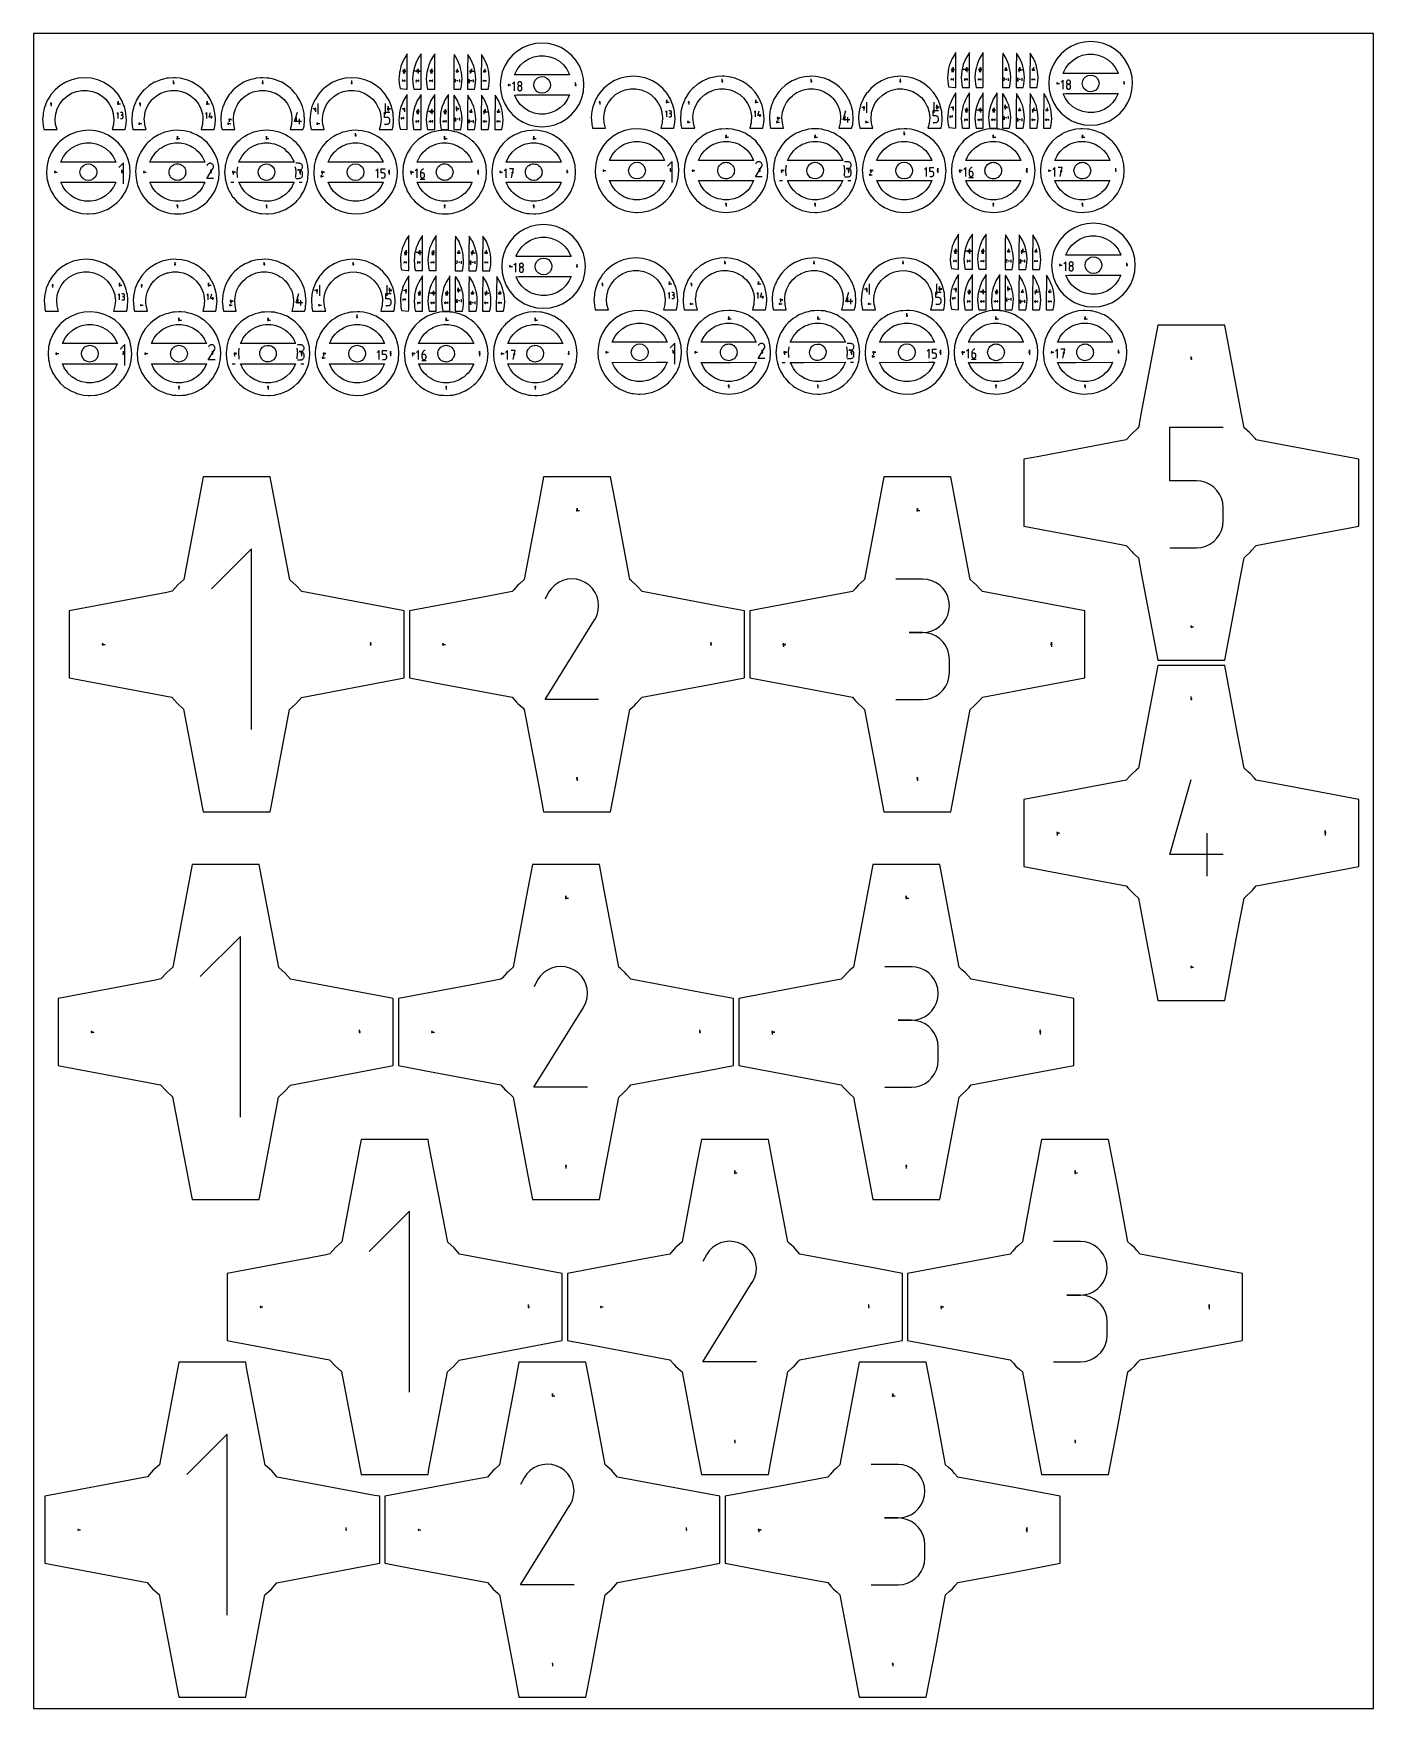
# Model space of a CAD drawing. Extents: x 0 to 800, y 0 to 1000.
import ezdxf

# ---------------------------------------------------------------- set-up
doc = ezdxf.new("R2010")
doc.units = 0
doc.header["$MEASUREMENT"] = 0
for name, color, linetype in [('annotation', 7, 'Continuous'), ('boundary', 7, 'Continuous'), ('frame', 7, 'Continuous'), ('hole', 7, 'Continuous')]:
    doc.layers.add(name, color=color, linetype=linetype)

msp = doc.modelspace()

# ---------------------------------------------------------------- linework, layer by layer
at = {"layer": 'annotation', "color": 1}
for p, q in [((83.64705, 970.507884), (83.64705, 971.936634)), ((136.82205, 970.507884), (136.82205, 971.936634)), ((189.997051, 970.507884), (189.997051, 971.936634)), ((220.509916, 972.086724), (220.173494, 972.086724)), ((220.341728, 971.33019), (220.509916, 972.086724)), ((220.509916, 971.749827), (220.341728, 971.749827)), ((221.20737, 971.708457), (220.793711, 971.708457)), ((220.815176, 977.528645), (222.243926, 977.528645)), ((220.815176, 977.528645), (222.243926, 977.528645)), ((222.243926, 977.528645), (220.815176, 977.528645)), ((220.815176, 977.528645), (220.815176, 976.099895)), ((221.481426, 977.528645), (221.481426, 978.957395)), ((221.481426, 977.528645), (221.481426, 978.957395)), ((221.481426, 978.957395), (221.481426, 977.528645)), ((221.481426, 977.528645), (221.481426, 976.099895)), ((221.491057, 971.330184), (221.801527, 971.830001)), ((221.827051, 971.330184), (221.491057, 971.330184)), ((221.513592, 972.0026), (221.491531, 971.960281)), ((221.5311, 972.027426), (221.513592, 972.0026)), ((221.552104, 972.04815), (221.5311, 972.027426)), ((221.575968, 972.064605), (221.552104, 972.04815)), ((221.602052, 972.076627), (221.575968, 972.064605)), ((221.629716, 972.084049), (221.602052, 972.076627)), ((221.658323, 972.086705), (221.629716, 972.084049)), ((221.687233, 972.084429), (221.658323, 972.086705)), ((221.715808, 972.077056), (221.687233, 972.084429)), ((221.743408, 972.064419), (221.715808, 972.077056)), ((221.768094, 972.04689), (221.743408, 972.064419)), ((221.743408, 972.064419), (221.743408, 972.064419)), ((221.788734, 972.025855), (221.768094, 972.04689)), ((221.805145, 972.001959), (221.788734, 972.025855)), ((221.801527, 971.830001), (221.801898, 971.83046)), ((221.801527, 971.830001), (221.801527, 971.830001)), ((221.801898, 971.83046), (221.802254, 971.830923)), ((221.802254, 971.830923), (221.802597, 971.831394)), ((221.802597, 971.831394), (221.802929, 971.831877)), ((221.802929, 971.831877), (221.803254, 971.832375)), ((221.803254, 971.832375), (221.803572, 971.832893)), ((221.803572, 971.832893), (221.803887, 971.833434)), ((221.803887, 971.833434), (221.804201, 971.834003)), ((221.804201, 971.834003), (221.804516, 971.834603)), ((221.804516, 971.834603), (221.817335, 971.862127)), ((221.804516, 971.834603), (221.804516, 971.834603)), ((221.817143, 971.975846), (221.805145, 972.001959)), ((221.824544, 971.948162), (221.817143, 971.975846)), ((221.817335, 971.862127), (221.824824, 971.890658)), ((221.827166, 971.919551), (221.824544, 971.948162)), ((221.824824, 971.890658), (221.827166, 971.919551)), ((228.990177, 977.528645), (227.561427, 977.528645)), ((228.327691, 971.235623), (228.705957, 971.235623)), ((228.351397, 971.948712), (228.348684, 971.918489)), ((228.348684, 971.918489), (228.348684, 971.834372)), ((228.348684, 971.834372), (228.348684, 971.834372)), ((228.348684, 971.834372), (228.351397, 971.80415)), ((228.359215, 971.977165), (228.351397, 971.948712)), ((228.351397, 971.80415), (228.359215, 971.775702)), ((228.371659, 972.003371), (228.359215, 971.977165)), ((228.359215, 971.775702), (228.371659, 971.749502)), ((228.388252, 972.026853), (228.371659, 972.003371)), ((228.371659, 971.749502), (228.388252, 971.726027)), ((228.408514, 972.047135), (228.388252, 972.026853)), ((228.388252, 971.726027), (228.408514, 971.705753)), ((228.431967, 972.06374), (228.408514, 972.047135)), ((228.408514, 971.705753), (228.431967, 971.689156)), ((228.458132, 972.076191), (228.431967, 972.06374)), ((228.431967, 971.689156), (228.458132, 971.676711)), ((228.432612, 971.33019), (228.480654, 971.348093)), ((228.432612, 971.33019), (228.432612, 971.33019)), ((228.486529, 972.084011), (228.458132, 972.076191)), ((228.458132, 971.676711), (228.486529, 971.668896)), ((228.480654, 971.348093), (228.524751, 971.372292)), ((228.516682, 972.086724), (228.486529, 972.084011)), ((228.486529, 971.668896), (228.516682, 971.666185)), ((228.546896, 972.084011), (228.516682, 972.086724)), ((228.516682, 972.086724), (228.516682, 972.086724)), ((228.516682, 971.666185), (228.684679, 971.666185)), ((228.524751, 971.372292), (228.564447, 971.40217)), ((228.575327, 972.076191), (228.546896, 972.084011)), ((228.564447, 971.40217), (228.599286, 971.437112)), ((228.601502, 972.06374), (228.575327, 972.076191)), ((228.599286, 971.437112), (228.628812, 971.4765)), ((228.624947, 972.047135), (228.601502, 972.06374)), ((228.645189, 972.026853), (228.624947, 972.047135)), ((228.628812, 971.4765), (228.65257, 971.519718)), ((228.661757, 972.003371), (228.645189, 972.026853)), ((228.65257, 971.519718), (228.670105, 971.566149)), ((228.674176, 971.977165), (228.661757, 972.003371)), ((228.670105, 971.566149), (228.68096, 971.615177)), ((228.681975, 971.948712), (228.674176, 971.977165)), ((228.68096, 971.615177), (228.684679, 971.666185)), ((228.684679, 971.918489), (228.681975, 971.948712)), ((228.684679, 971.666185), (228.684679, 971.918489)), ((228.684679, 971.918489), (228.684679, 971.918489)), ((229.382158, 971.708457), (228.968498, 971.708457)), ((229.656427, 977.528645), (229.656427, 978.957395)), ((229.656427, 977.528645), (229.656427, 978.957395)), ((229.656427, 978.957395), (229.656427, 977.528645)), ((229.656427, 977.528645), (229.656427, 978.957395)), ((229.656427, 978.957395), (229.656427, 977.528645)), ((229.656427, 977.528645), (231.085177, 977.528645)), ((229.656427, 977.528645), (231.085177, 977.528645)), ((231.085177, 977.528645), (229.656427, 977.528645)), ((229.656427, 977.528645), (229.656427, 976.099895)), ((229.665844, 971.330184), (229.976314, 971.830001)), ((230.001838, 971.330184), (229.665844, 971.330184)), ((229.688379, 972.0026), (229.666318, 971.960281)), ((229.705887, 972.027426), (229.688379, 972.0026)), ((229.726892, 972.04815), (229.705887, 972.027426)), ((229.750755, 972.064605), (229.726892, 972.04815)), ((229.776839, 972.076627), (229.750755, 972.064605)), ((229.804503, 972.084049), (229.776839, 972.076627)), ((229.83311, 972.086705), (229.804503, 972.084049)), ((229.86202, 972.084429), (229.83311, 972.086705)), ((229.890595, 972.077056), (229.86202, 972.084429)), ((229.918196, 972.064419), (229.890595, 972.077056)), ((229.942881, 972.04689), (229.918196, 972.064419)), ((229.918196, 972.064419), (229.918196, 972.064419)), ((229.963521, 972.025855), (229.942881, 972.04689)), ((229.979932, 972.001959), (229.963521, 972.025855)), ((229.976314, 971.830001), (229.976685, 971.83046)), ((229.976314, 971.830001), (229.976314, 971.830001)), ((229.976685, 971.83046), (229.977041, 971.830923)), ((229.977041, 971.830923), (229.977384, 971.831394)), ((229.977384, 971.831394), (229.977716, 971.831877)), ((229.977716, 971.831877), (229.978041, 971.832375)), ((229.978041, 971.832375), (229.978359, 971.832893)), ((229.978359, 971.832893), (229.978674, 971.833434)), ((229.978674, 971.833434), (229.978988, 971.834003)), ((229.978988, 971.834003), (229.979303, 971.834603)), ((229.979303, 971.834603), (229.992122, 971.862127)), ((229.979303, 971.834603), (229.979303, 971.834603)), ((229.99193, 971.975846), (229.979932, 972.001959)), ((229.999331, 971.948162), (229.99193, 971.975846)), ((229.992122, 971.862127), (229.999611, 971.890658)), ((230.001953, 971.919551), (229.999331, 971.948162)), ((229.999611, 971.890658), (230.001953, 971.919551)), ((236.549903, 972.086724), (236.381716, 971.918489)), ((236.549903, 971.33019), (236.549903, 972.086724)), ((237.001791, 972.086724), (236.833604, 971.918489)), ((237.001791, 971.33019), (237.001791, 972.086724)), ((237.165177, 977.528645), (238.593927, 977.528645)), ((237.165177, 977.528645), (238.593927, 977.528645)), ((238.593927, 977.528645), (237.165177, 977.528645)), ((237.165177, 977.528645), (237.165177, 976.099895)), ((237.699198, 971.708457), (237.285538, 971.708457)), ((237.831428, 977.528645), (237.831428, 978.957395)), ((237.831428, 977.528645), (237.831428, 978.957395)), ((237.831428, 978.957395), (237.831428, 977.528645)), ((237.831428, 977.528645), (237.831428, 976.099895)), ((237.982884, 971.330184), (238.293354, 971.830001)), ((238.318879, 971.330184), (237.982884, 971.330184)), ((238.00542, 972.0026), (237.983359, 971.960281)), ((238.022927, 972.027426), (238.00542, 972.0026)), ((238.043932, 972.04815), (238.022927, 972.027426)), ((238.067796, 972.064605), (238.043932, 972.04815)), ((238.093879, 972.076627), (238.067796, 972.064605)), ((238.121544, 972.084049), (238.093879, 972.076627)), ((238.150151, 972.086705), (238.121544, 972.084049)), ((238.179061, 972.084429), (238.150151, 972.086705)), ((238.207636, 972.077056), (238.179061, 972.084429)), ((238.235236, 972.064419), (238.207636, 972.077056)), ((238.259922, 972.04689), (238.235236, 972.064419)), ((238.235236, 972.064419), (238.235236, 972.064419)), ((238.280562, 972.025855), (238.259922, 972.04689)), ((238.296972, 972.001959), (238.280562, 972.025855)), ((238.293354, 971.830001), (238.293726, 971.83046)), ((238.293354, 971.830001), (238.293354, 971.830001)), ((238.293726, 971.83046), (238.294081, 971.830923)), ((238.294081, 971.830923), (238.294424, 971.831394)), ((238.294424, 971.831394), (238.294757, 971.831877)), ((238.294757, 971.831877), (238.295081, 971.832375)), ((238.295081, 971.832375), (238.2954, 971.832893)), ((238.2954, 971.832893), (238.295715, 971.833434)), ((238.295715, 971.833434), (238.296028, 971.834003)), ((238.296028, 971.834003), (238.296343, 971.834603)), ((238.296343, 971.834603), (238.309163, 971.862127)), ((238.296343, 971.834603), (238.296343, 971.834603)), ((238.30897, 971.975846), (238.296972, 972.001959)), ((238.316372, 971.948162), (238.30897, 971.975846)), ((238.309163, 971.862127), (238.316651, 971.890658)), ((238.318993, 971.919551), (238.316372, 971.948162)), ((238.316651, 971.890658), (238.318993, 971.919551)), ((252.231896, 972.435498), (251.559795, 972.435498)), ((251.895893, 970.924102), (252.231896, 972.435498)), ((252.231896, 971.76245), (251.895893, 971.76245)), ((252.562679, 977.493822), (253.991429, 977.493822)), ((253.625264, 971.6798), (252.798859, 971.6798)), ((253.228929, 977.493822), (253.228929, 978.922572)), ((254.527945, 972.435498), (254.191943, 972.099401)), ((254.527945, 970.924102), (254.527945, 972.435498)), ((259.693234, 970.735178), (260.448932, 970.735178)), ((259.740594, 972.15978), (259.735175, 972.099401)), ((259.735175, 972.099401), (259.735175, 971.931352)), ((259.735175, 971.931352), (259.735175, 971.931352)), ((259.735175, 971.931352), (259.740594, 971.870976)), ((259.756213, 972.216623), (259.740594, 972.15978)), ((259.740594, 971.870976), (259.756213, 971.814142)), ((259.781074, 972.268977), (259.756213, 972.216623)), ((259.756213, 971.814142), (259.781074, 971.761801)), ((259.814223, 972.315889), (259.781074, 972.268977)), ((259.781074, 971.761801), (259.814223, 971.714903)), ((259.854703, 972.356409), (259.814223, 972.315889)), ((259.814223, 971.714903), (259.854703, 971.6744)), ((259.901557, 972.389582), (259.854703, 972.356409)), ((259.854703, 971.6744), (259.901557, 971.641242)), ((259.953828, 972.414456), (259.901557, 972.389582)), ((259.901557, 971.641242), (259.953828, 971.61638)), ((259.902845, 970.924102), (259.998823, 970.959869)), ((259.902845, 970.924102), (259.902845, 970.924102)), ((260.010561, 972.430079), (259.953828, 972.414456)), ((259.953828, 971.61638), (260.010561, 971.600766)), ((259.998823, 970.959869), (260.08692, 971.008213)), ((260.070799, 972.435498), (260.010561, 972.430079)), ((260.010561, 971.600766), (260.070799, 971.595349)), ((260.131162, 972.430079), (260.070799, 972.435498)), ((260.070799, 972.435498), (260.070799, 972.435498)), ((260.070799, 971.595349), (260.406422, 971.595349)), ((260.08692, 971.008213), (260.166223, 971.067904)), ((260.187961, 972.414456), (260.131162, 972.430079)), ((260.166223, 971.067904), (260.235824, 971.13771)), ((260.240252, 972.389582), (260.187961, 972.414456)), ((260.235824, 971.13771), (260.294812, 971.216399)), ((260.28709, 972.356409), (260.240252, 972.389582)), ((260.32753, 972.315889), (260.28709, 972.356409)), ((260.294812, 971.216399), (260.342276, 971.302739)), ((260.360629, 972.268977), (260.32753, 972.315889)), ((260.342276, 971.302739), (260.377306, 971.395499)), ((260.38544, 972.216623), (260.360629, 972.268977)), ((260.377306, 971.395499), (260.398992, 971.493446)), ((260.401019, 972.15978), (260.38544, 972.216623)), ((260.398992, 971.493446), (260.406422, 971.595349)), ((260.406422, 972.099401), (260.401019, 972.15978)), ((260.406422, 971.595349), (260.406422, 972.099401)), ((260.406422, 972.099401), (260.406422, 972.099401)), ((260.737679, 977.493822), (260.737679, 976.065072)), ((261.799838, 971.6798), (260.973433, 971.6798)), ((261.40393, 977.493822), (261.40393, 978.922572)), ((261.40393, 977.493822), (261.40393, 978.922572)), ((261.40393, 978.922572), (261.40393, 977.493822)), ((261.40393, 977.493822), (262.83268, 977.493822)), ((262.70252, 972.435498), (262.366517, 972.099401)), ((262.70252, 970.924102), (262.70252, 972.435498)), ((268.678308, 972.057649), (268.510307, 971.889601)), ((268.678308, 971.301951), (268.678308, 972.057649)), ((268.91268, 977.493822), (270.34143, 977.493822)), ((269.129696, 972.057649), (268.961695, 971.889601)), ((269.129696, 971.301951), (269.129696, 972.057649)), ((269.826333, 971.6798), (269.41313, 971.6798)), ((269.578931, 977.493822), (269.578931, 978.922572)), ((270.277674, 972.057649), (270.109672, 971.889601)), ((270.277674, 971.301951), (270.277674, 972.057649)), ((287.140775, 971.218972), (285.940165, 970.018024)), ((287.140775, 965.818432), (287.140775, 971.218972)), ((289.185159, 970.229545), (289.165808, 970.014807)), ((289.165808, 970.014807), (289.165808, 970.014807)), ((289.165808, 970.014807), (289.18517, 969.79906)), ((289.240939, 970.431872), (289.185159, 970.229545)), ((289.32974, 970.618354), (289.240939, 970.431872)), ((289.448152, 970.785561), (289.32974, 970.618354)), ((289.592766, 970.930061), (289.448152, 970.785561)), ((289.760173, 971.048423), (289.592766, 970.930061)), ((289.946964, 971.137216), (289.760173, 971.048423)), ((290.14973, 971.193008), (289.946964, 971.137216)), ((290.365062, 971.212368), (290.14973, 971.193008)), ((290.580394, 971.193008), (290.365062, 971.212368)), ((290.365062, 971.212368), (290.365062, 971.212368)), ((290.78316, 971.137216), (290.580394, 971.193008)), ((290.969952, 971.048423), (290.78316, 971.137216)), ((291.137359, 970.930061), (290.969952, 971.048423)), ((291.281973, 970.785561), (291.137359, 970.930061)), ((291.400385, 970.618354), (291.281973, 970.785561)), ((291.489185, 970.431872), (291.400385, 970.618354)), ((291.544966, 970.229545), (291.489185, 970.431872)), ((291.544955, 969.79906), (291.564317, 970.014807)), ((291.564317, 970.014807), (291.544966, 970.229545)), ((291.564317, 970.014807), (291.564317, 970.014807)), ((323.598068, 969.30003), (323.598068, 970.72878)), ((411.188505, 971.415201), (411.188505, 972.843951)), ((464.363505, 971.415201), (464.363505, 972.843951)), ((517.538506, 971.415201), (517.538506, 972.843951)), ((548.051371, 972.994041), (547.714949, 972.994041)), ((547.883183, 972.237507), (548.051371, 972.994041)), ((548.051371, 972.657144), (547.883183, 972.657144)), ((548.748825, 972.615774), (548.335166, 972.615774)), ((548.356631, 978.435962), (549.785381, 978.435962)), ((548.356631, 978.435962), (549.785381, 978.435962)), ((549.785381, 978.435962), (548.356631, 978.435962)), ((548.356631, 978.435962), (548.356631, 977.007212)), ((549.022881, 978.435962), (549.022881, 979.864712)), ((549.022881, 978.435962), (549.022881, 979.864712)), ((549.022881, 979.864712), (549.022881, 978.435962)), ((549.022881, 978.435962), (549.022881, 977.007212)), ((549.032512, 972.237501), (549.342982, 972.737318)), ((549.368506, 972.237501), (549.032512, 972.237501)), ((549.055047, 972.909917), (549.032986, 972.867598)), ((549.072555, 972.934743), (549.055047, 972.909917)), ((549.093559, 972.955467), (549.072555, 972.934743)), ((549.117423, 972.971922), (549.093559, 972.955467)), ((549.143507, 972.983944), (549.117423, 972.971922)), ((549.171171, 972.991366), (549.143507, 972.983944)), ((549.199778, 972.994022), (549.171171, 972.991366)), ((549.228688, 972.991746), (549.199778, 972.994022)), ((549.257263, 972.984373), (549.228688, 972.991746)), ((549.284863, 972.971736), (549.257263, 972.984373)), ((549.309549, 972.954207), (549.284863, 972.971736)), ((549.284863, 972.971736), (549.284863, 972.971736)), ((549.330189, 972.933172), (549.309549, 972.954207)), ((549.3466, 972.909276), (549.330189, 972.933172)), ((549.342982, 972.737318), (549.343353, 972.737777)), ((549.342982, 972.737318), (549.342982, 972.737318)), ((549.343353, 972.737777), (549.343709, 972.73824)), ((549.343709, 972.73824), (549.344052, 972.738711)), ((549.344052, 972.738711), (549.344384, 972.739194)), ((549.344384, 972.739194), (549.344709, 972.739692)), ((549.344709, 972.739692), (549.345027, 972.74021)), ((549.345027, 972.74021), (549.345342, 972.740751)), ((549.345342, 972.740751), (549.345656, 972.74132)), ((549.345656, 972.74132), (549.345971, 972.74192)), ((549.345971, 972.74192), (549.35879, 972.769444)), ((549.345971, 972.74192), (549.345971, 972.74192)), ((549.358598, 972.883163), (549.3466, 972.909276)), ((549.365999, 972.855479), (549.358598, 972.883163)), ((549.35879, 972.769444), (549.366279, 972.797975)), ((549.368621, 972.826868), (549.365999, 972.855479)), ((549.366279, 972.797975), (549.368621, 972.826868)), ((556.531632, 978.435962), (555.102882, 978.435962)), ((555.869146, 972.14294), (556.247412, 972.14294)), ((555.892852, 972.856029), (555.890139, 972.825806)), ((555.890139, 972.825806), (555.890139, 972.741689)), ((555.890139, 972.741689), (555.890139, 972.741689)), ((555.890139, 972.741689), (555.892852, 972.711467)), ((555.90067, 972.884482), (555.892852, 972.856029)), ((555.892852, 972.711467), (555.90067, 972.683019)), ((555.913114, 972.910688), (555.90067, 972.884482)), ((555.90067, 972.683019), (555.913114, 972.656819)), ((555.929707, 972.93417), (555.913114, 972.910688)), ((555.913114, 972.656819), (555.929707, 972.633344)), ((555.949969, 972.954452), (555.929707, 972.93417)), ((555.929707, 972.633344), (555.949969, 972.61307)), ((555.973422, 972.971057), (555.949969, 972.954452)), ((555.949969, 972.61307), (555.973422, 972.596473)), ((555.999587, 972.983508), (555.973422, 972.971057)), ((555.973422, 972.596473), (555.999587, 972.584028)), ((555.974067, 972.237507), (556.022109, 972.25541)), ((555.974067, 972.237507), (555.974067, 972.237507)), ((556.027984, 972.991328), (555.999587, 972.983508)), ((555.999587, 972.584028), (556.027984, 972.576213)), ((556.022109, 972.25541), (556.066206, 972.279609)), ((556.058137, 972.994041), (556.027984, 972.991328)), ((556.027984, 972.576213), (556.058137, 972.573502)), ((556.088351, 972.991328), (556.058137, 972.994041)), ((556.058137, 972.994041), (556.058137, 972.994041)), ((556.058137, 972.573502), (556.226134, 972.573502)), ((556.066206, 972.279609), (556.105902, 972.309487)), ((556.116782, 972.983508), (556.088351, 972.991328)), ((556.105902, 972.309487), (556.140741, 972.344429)), ((556.142957, 972.971057), (556.116782, 972.983508)), ((556.140741, 972.344429), (556.170267, 972.383817)), ((556.166402, 972.954452), (556.142957, 972.971057)), ((556.186644, 972.93417), (556.166402, 972.954452)), ((556.170267, 972.383817), (556.194025, 972.427035)), ((556.203212, 972.910688), (556.186644, 972.93417)), ((556.194025, 972.427035), (556.21156, 972.473466)), ((556.215631, 972.884482), (556.203212, 972.910688)), ((556.21156, 972.473466), (556.222415, 972.522494)), ((556.22343, 972.856029), (556.215631, 972.884482)), ((556.222415, 972.522494), (556.226134, 972.573502)), ((556.226134, 972.825806), (556.22343, 972.856029)), ((556.226134, 972.573502), (556.226134, 972.825806)), ((556.226134, 972.825806), (556.226134, 972.825806)), ((556.923613, 972.615774), (556.509953, 972.615774)), ((557.197882, 978.435962), (557.197882, 979.864712)), ((557.197882, 978.435962), (557.197882, 979.864712)), ((557.197882, 979.864712), (557.197882, 978.435962)), ((557.197882, 978.435962), (557.197882, 979.864712)), ((557.197882, 979.864712), (557.197882, 978.435962)), ((557.197882, 978.435962), (558.626632, 978.435962)), ((557.197882, 978.435962), (558.626632, 978.435962)), ((558.626632, 978.435962), (557.197882, 978.435962)), ((557.197882, 978.435962), (557.197882, 977.007212)), ((557.207299, 972.237501), (557.517769, 972.737318)), ((557.543293, 972.237501), (557.207299, 972.237501)), ((557.229834, 972.909917), (557.207773, 972.867598)), ((557.247342, 972.934743), (557.229834, 972.909917)), ((557.268347, 972.955467), (557.247342, 972.934743)), ((557.29221, 972.971922), (557.268347, 972.955467)), ((557.318294, 972.983944), (557.29221, 972.971922)), ((557.345958, 972.991366), (557.318294, 972.983944)), ((557.374565, 972.994022), (557.345958, 972.991366)), ((557.403475, 972.991746), (557.374565, 972.994022)), ((557.43205, 972.984373), (557.403475, 972.991746)), ((557.459651, 972.971736), (557.43205, 972.984373)), ((557.484336, 972.954207), (557.459651, 972.971736)), ((557.459651, 972.971736), (557.459651, 972.971736)), ((557.504976, 972.933172), (557.484336, 972.954207)), ((557.521387, 972.909276), (557.504976, 972.933172)), ((557.517769, 972.737318), (557.51814, 972.737777)), ((557.517769, 972.737318), (557.517769, 972.737318)), ((557.51814, 972.737777), (557.518496, 972.73824)), ((557.518496, 972.73824), (557.518839, 972.738711)), ((557.518839, 972.738711), (557.519171, 972.739194)), ((557.519171, 972.739194), (557.519496, 972.739692)), ((557.519496, 972.739692), (557.519814, 972.74021)), ((557.519814, 972.74021), (557.520129, 972.740751)), ((557.520129, 972.740751), (557.520443, 972.74132)), ((557.520443, 972.74132), (557.520758, 972.74192)), ((557.520758, 972.74192), (557.533577, 972.769444)), ((557.520758, 972.74192), (557.520758, 972.74192)), ((557.533385, 972.883163), (557.521387, 972.909276)), ((557.540786, 972.855479), (557.533385, 972.883163)), ((557.533577, 972.769444), (557.541066, 972.797975)), ((557.543408, 972.826868), (557.540786, 972.855479)), ((557.541066, 972.797975), (557.543408, 972.826868)), ((564.091358, 972.994041), (563.923171, 972.825806)), ((564.091358, 972.237507), (564.091358, 972.994041)), ((564.543246, 972.994041), (564.375059, 972.825806)), ((564.543246, 972.237507), (564.543246, 972.994041)), ((564.706632, 978.435962), (566.135382, 978.435962)), ((564.706632, 978.435962), (566.135382, 978.435962)), ((566.135382, 978.435962), (564.706632, 978.435962)), ((564.706632, 978.435962), (564.706632, 977.007212)), ((565.240653, 972.615774), (564.826993, 972.615774)), ((565.372883, 978.435962), (565.372883, 979.864712)), ((565.372883, 978.435962), (565.372883, 979.864712)), ((565.372883, 979.864712), (565.372883, 978.435962)), ((565.372883, 978.435962), (565.372883, 977.007212)), ((565.524339, 972.237501), (565.834809, 972.737318)), ((565.860334, 972.237501), (565.524339, 972.237501)), ((565.546875, 972.909917), (565.524814, 972.867598)), ((565.564382, 972.934743), (565.546875, 972.909917)), ((565.585387, 972.955467), (565.564382, 972.934743)), ((565.609251, 972.971922), (565.585387, 972.955467)), ((565.635334, 972.983944), (565.609251, 972.971922)), ((565.662999, 972.991366), (565.635334, 972.983944)), ((565.691606, 972.994022), (565.662999, 972.991366)), ((565.720516, 972.991746), (565.691606, 972.994022)), ((565.749091, 972.984373), (565.720516, 972.991746)), ((565.776691, 972.971736), (565.749091, 972.984373)), ((565.801377, 972.954207), (565.776691, 972.971736)), ((565.776691, 972.971736), (565.776691, 972.971736)), ((565.822017, 972.933172), (565.801377, 972.954207)), ((565.838427, 972.909276), (565.822017, 972.933172)), ((565.834809, 972.737318), (565.835181, 972.737777)), ((565.834809, 972.737318), (565.834809, 972.737318)), ((565.835181, 972.737777), (565.835536, 972.73824)), ((565.835536, 972.73824), (565.835879, 972.738711)), ((565.835879, 972.738711), (565.836212, 972.739194)), ((565.836212, 972.739194), (565.836536, 972.739692)), ((565.836536, 972.739692), (565.836855, 972.74021)), ((565.836855, 972.74021), (565.83717, 972.740751)), ((565.83717, 972.740751), (565.837483, 972.74132)), ((565.837483, 972.74132), (565.837798, 972.74192)), ((565.837798, 972.74192), (565.850618, 972.769444)), ((565.837798, 972.74192), (565.837798, 972.74192)), ((565.850425, 972.883163), (565.838427, 972.909276)), ((565.857827, 972.855479), (565.850425, 972.883163)), ((565.850618, 972.769444), (565.858106, 972.797975)), ((565.860448, 972.826868), (565.857827, 972.855479)), ((565.858106, 972.797975), (565.860448, 972.826868)), ((579.773351, 973.342815), (579.10125, 973.342815)), ((579.437348, 971.831419), (579.773351, 973.342815)), ((579.773351, 972.669767), (579.437348, 972.669767)), ((580.104134, 978.401139), (581.532884, 978.401139)), ((581.166719, 972.587117), (580.340314, 972.587117)), ((580.770384, 978.401139), (580.770384, 979.829889)), ((582.0694, 973.342815), (581.733398, 973.006718)), ((582.0694, 971.831419), (582.0694, 973.342815)), ((587.234689, 971.642495), (587.990387, 971.642495)), ((587.282049, 973.067097), (587.27663, 973.006718)), ((587.27663, 973.006718), (587.27663, 972.838669)), ((587.27663, 972.838669), (587.27663, 972.838669)), ((587.27663, 972.838669), (587.282049, 972.778293)), ((587.297668, 973.12394), (587.282049, 973.067097)), ((587.282049, 972.778293), (587.297668, 972.721459)), ((587.322529, 973.176294), (587.297668, 973.12394)), ((587.297668, 972.721459), (587.322529, 972.669118)), ((587.355678, 973.223206), (587.322529, 973.176294)), ((587.322529, 972.669118), (587.355678, 972.62222)), ((587.396158, 973.263726), (587.355678, 973.223206)), ((587.355678, 972.62222), (587.396158, 972.581717)), ((587.443012, 973.296899), (587.396158, 973.263726)), ((587.396158, 972.581717), (587.443012, 972.548559)), ((587.495283, 973.321773), (587.443012, 973.296899)), ((587.443012, 972.548559), (587.495283, 972.523697)), ((587.4443, 971.831419), (587.540278, 971.867186)), ((587.4443, 971.831419), (587.4443, 971.831419)), ((587.552016, 973.337396), (587.495283, 973.321773)), ((587.495283, 972.523697), (587.552016, 972.508083)), ((587.540278, 971.867186), (587.628375, 971.91553)), ((587.612254, 973.342815), (587.552016, 973.337396)), ((587.552016, 972.508083), (587.612254, 972.502666)), ((587.672617, 973.337396), (587.612254, 973.342815)), ((587.612254, 973.342815), (587.612254, 973.342815)), ((587.612254, 972.502666), (587.947877, 972.502666)), ((587.628375, 971.91553), (587.707678, 971.975221)), ((587.729416, 973.321773), (587.672617, 973.337396)), ((587.707678, 971.975221), (587.777279, 972.045027)), ((587.781707, 973.296899), (587.729416, 973.321773)), ((587.777279, 972.045027), (587.836267, 972.123716)), ((587.828545, 973.263726), (587.781707, 973.296899)), ((587.868985, 973.223206), (587.828545, 973.263726)), ((587.836267, 972.123716), (587.883731, 972.210056)), ((587.902084, 973.176294), (587.868985, 973.223206)), ((587.883731, 972.210056), (587.918761, 972.302816)), ((587.926895, 973.12394), (587.902084, 973.176294)), ((587.918761, 972.302816), (587.940447, 972.400763)), ((587.942474, 973.067097), (587.926895, 973.12394)), ((587.940447, 972.400763), (587.947877, 972.502666)), ((587.947877, 973.006718), (587.942474, 973.067097)), ((587.947877, 972.502666), (587.947877, 973.006718)), ((587.947877, 973.006718), (587.947877, 973.006718)), ((588.279134, 978.401139), (588.279134, 976.972389)), ((589.341293, 972.587117), (588.514888, 972.587117)), ((588.945385, 978.401139), (588.945385, 979.829889)), ((588.945385, 978.401139), (588.945385, 979.829889)), ((588.945385, 979.829889), (588.945385, 978.401139)), ((588.945385, 978.401139), (590.374135, 978.401139)), ((590.243975, 973.342815), (589.907972, 973.006718)), ((590.243975, 971.831419), (590.243975, 973.342815)), ((596.219763, 972.964966), (596.051762, 972.796918)), ((596.219763, 972.209268), (596.219763, 972.964966)), ((596.454135, 978.401139), (597.882885, 978.401139)), ((596.671151, 972.964966), (596.50315, 972.796918)), ((596.671151, 972.209268), (596.671151, 972.964966)), ((597.367788, 972.587117), (596.954585, 972.587117)), ((597.120386, 978.401139), (597.120386, 979.829889)), ((597.819129, 972.964966), (597.651127, 972.796918)), ((597.819129, 972.209268), (597.819129, 972.964966)), ((611.139522, 970.207347), (612.568272, 970.207347)), ((614.682229, 972.126289), (613.481619, 970.925341)), ((614.682229, 966.725749), (614.682229, 972.126289)), ((616.726613, 971.136862), (616.707262, 970.922124)), ((616.707262, 970.922124), (616.707262, 970.922124)), ((616.707262, 970.922124), (616.726624, 970.706377)), ((616.782393, 971.339189), (616.726613, 971.136862)), ((616.726624, 970.706377), (616.782432, 970.503266)), ((616.871194, 971.525671), (616.782393, 971.339189)), ((616.782432, 970.503266), (616.871269, 970.316193)), ((616.989606, 971.692878), (616.871194, 971.525671)), ((616.871269, 970.316193), (616.989717, 970.148564)), ((617.13422, 971.837378), (616.989606, 971.692878)), ((616.989717, 970.148564), (617.134359, 970.00378)), ((617.301627, 971.95574), (617.13422, 971.837378)), ((617.134359, 970.00378), (617.301778, 969.885246)), ((617.488418, 972.044533), (617.301627, 971.95574)), ((617.691184, 972.100325), (617.488418, 972.044533)), ((617.906516, 972.119685), (617.691184, 972.100325)), ((618.121848, 972.100325), (617.906516, 972.119685)), ((617.906516, 972.119685), (617.906516, 972.119685)), ((618.324614, 972.044533), (618.121848, 972.100325)), ((618.511406, 971.95574), (618.324614, 972.044533)), ((618.511255, 969.885246), (618.678673, 970.00378)), ((618.678813, 971.837378), (618.511406, 971.95574)), ((618.678673, 970.00378), (618.823315, 970.148564)), ((618.823427, 971.692878), (618.678813, 971.837378)), ((618.823315, 970.148564), (618.941763, 970.316193)), ((618.941839, 971.525671), (618.823427, 971.692878)), ((618.941763, 970.316193), (619.0306, 970.503266)), ((619.030639, 971.339189), (618.941839, 971.525671)), ((619.0306, 970.503266), (619.086409, 970.706377)), ((619.08642, 971.136862), (619.030639, 971.339189)), ((619.086409, 970.706377), (619.105771, 970.922124)), ((619.105771, 970.922124), (619.08642, 971.136862)), ((619.105771, 970.922124), (619.105771, 970.922124)), ((651.139522, 970.207347), (651.139522, 971.636097)), ((283.598068, 969.30003), (285.026818, 969.30003)), ((289.185159, 967.828896), (289.165808, 967.61325)), ((289.165808, 967.61325), (289.165808, 967.015824)), ((289.165808, 967.015824), (289.165808, 967.015824)), ((289.165808, 967.015824), (289.18517, 966.800193)), ((289.240939, 968.031928), (289.185159, 967.828896)), ((289.18517, 969.79906), (289.240978, 969.595949)), ((289.18517, 966.800193), (289.240978, 966.597393)), ((289.32974, 968.218942), (289.240939, 968.031928)), ((289.240978, 969.595949), (289.329815, 969.408876)), ((289.240978, 966.597393), (289.329815, 966.410771)), ((289.448152, 968.386529), (289.32974, 968.218942)), ((289.329815, 969.408876), (289.448263, 969.241247)), ((289.329815, 966.410771), (289.448263, 966.243676)), ((289.592766, 968.531284), (289.448152, 968.386529)), ((289.448263, 969.241247), (289.592905, 969.096463)), ((289.448263, 966.243676), (289.592905, 966.099455)), ((289.760173, 968.649801), (289.592766, 968.531284)), ((289.592905, 969.096463), (289.760324, 968.977929)), ((289.592905, 966.099455), (289.760324, 965.981455)), ((289.946964, 968.738674), (289.760173, 968.649801)), ((289.760324, 968.977929), (289.947101, 968.889048)), ((289.760324, 965.981455), (289.947101, 965.893024)), ((290.14973, 968.794495), (289.946964, 968.738674)), ((289.947101, 968.889048), (290.149819, 968.833223)), ((289.947101, 965.893024), (290.149819, 965.837511)), ((290.365062, 968.813859), (290.14973, 968.794495)), ((290.149819, 968.833223), (290.365062, 968.813859)), ((290.149819, 965.837511), (290.365062, 965.818263)), ((290.365062, 968.813859), (290.580305, 968.833223)), ((290.580394, 968.794506), (290.365062, 968.813859)), ((290.365062, 968.813859), (290.365062, 968.813859)), ((290.365062, 968.813859), (290.365062, 968.813859)), ((290.365062, 965.818263), (290.580305, 965.837511)), ((290.365062, 965.818263), (290.365062, 965.818263)), ((290.580305, 968.833223), (290.783024, 968.889048)), ((290.580305, 965.837511), (290.783024, 965.893024)), ((290.78316, 968.738713), (290.580394, 968.794506)), ((290.783024, 968.889048), (290.969801, 968.977929)), ((290.783024, 965.893024), (290.969801, 965.981455)), ((290.969952, 968.649877), (290.78316, 968.738713)), ((290.969801, 968.977929), (291.137219, 969.096463)), ((290.969801, 965.981455), (291.137219, 966.099455)), ((291.137359, 968.531396), (290.969952, 968.649877)), ((291.137219, 969.096463), (291.281861, 969.241247)), ((291.137219, 966.099455), (291.281861, 966.243676)), ((291.281973, 968.386669), (291.137359, 968.531396)), ((291.281861, 969.241247), (291.400309, 969.408876)), ((291.281861, 966.243676), (291.400309, 966.410771)), ((291.400385, 968.219092), (291.281973, 968.386669)), ((291.400309, 969.408876), (291.489146, 969.595949)), ((291.400309, 966.410771), (291.489146, 966.597393)), ((291.489185, 968.032065), (291.400385, 968.219092)), ((291.489146, 969.595949), (291.544955, 969.79906)), ((291.489146, 966.597393), (291.544955, 966.800193)), ((291.544966, 967.828985), (291.489185, 968.032065)), ((291.544955, 966.800193), (291.564317, 967.015824)), ((291.564317, 967.61325), (291.544966, 967.828985)), ((291.564317, 967.015824), (291.564317, 967.61325)), ((291.564317, 967.61325), (291.564317, 967.61325)), ((378.013505, 959.010111), (378.013505, 960.438861)), ((378.013505, 959.010111), (378.013505, 960.438861)), ((378.013505, 960.438861), (378.013505, 959.010111)), ((431.188505, 959.010111), (431.188505, 960.438861)), ((431.188505, 959.010111), (431.188505, 960.438861)), ((431.188505, 960.438861), (431.188505, 959.010111)), ((616.726613, 968.736213), (616.707262, 968.520567)), ((616.707262, 968.520567), (616.707262, 967.923141)), ((616.707262, 967.923141), (616.707262, 967.923141)), ((616.707262, 967.923141), (616.726624, 967.70751)), ((616.782393, 968.939245), (616.726613, 968.736213)), ((616.726624, 967.70751), (616.782432, 967.50471)), ((616.871194, 969.126259), (616.782393, 968.939245)), ((616.782432, 967.50471), (616.871269, 967.318088)), ((616.989606, 969.293846), (616.871194, 969.126259)), ((616.871269, 967.318088), (616.989717, 967.150993)), ((617.13422, 969.438601), (616.989606, 969.293846)), ((616.989717, 967.150993), (617.134359, 967.006772)), ((617.301627, 969.557118), (617.13422, 969.438601)), ((617.134359, 967.006772), (617.301778, 966.888772)), ((617.488418, 969.645991), (617.301627, 969.557118)), ((617.301778, 969.885246), (617.488555, 969.796365)), ((617.301778, 966.888772), (617.488555, 966.800341)), ((617.691184, 969.701812), (617.488418, 969.645991)), ((617.488555, 969.796365), (617.691273, 969.74054)), ((617.488555, 966.800341), (617.691273, 966.744828)), ((617.906516, 969.721176), (617.691184, 969.701812)), ((617.691273, 969.74054), (617.906516, 969.721176)), ((617.691273, 966.744828), (617.906516, 966.72558)), ((617.906516, 969.721176), (618.121759, 969.74054)), ((618.121848, 969.701823), (617.906516, 969.721176)), ((617.906516, 969.721176), (617.906516, 969.721176)), ((617.906516, 969.721176), (617.906516, 969.721176)), ((617.906516, 966.72558), (618.121759, 966.744828)), ((617.906516, 966.72558), (617.906516, 966.72558)), ((618.121759, 969.74054), (618.324478, 969.796365)), ((618.121759, 966.744828), (618.324478, 966.800341)), ((618.324614, 969.64603), (618.121848, 969.701823)), ((618.324478, 969.796365), (618.511255, 969.885246)), ((618.324478, 966.800341), (618.511255, 966.888772)), ((618.511406, 969.557194), (618.324614, 969.64603)), ((618.511255, 966.888772), (618.678673, 967.006772)), ((618.678813, 969.438713), (618.511406, 969.557194)), ((618.678673, 967.006772), (618.823315, 967.150993)), ((618.823427, 969.293986), (618.678813, 969.438713)), ((618.823315, 967.150993), (618.941763, 967.318088)), ((618.941839, 969.126409), (618.823427, 969.293986)), ((618.941763, 967.318088), (619.0306, 967.50471)), ((619.030639, 968.939382), (618.941839, 969.126409)), ((619.0306, 967.50471), (619.086409, 967.70751)), ((619.08642, 968.736302), (619.030639, 968.939382)), ((619.086409, 967.70751), (619.105771, 967.923141)), ((619.105771, 968.520567), (619.08642, 968.736302)), ((619.105771, 967.923141), (619.105771, 968.520567)), ((619.105771, 968.520567), (619.105771, 968.520567)), ((10.472049, 958.102794), (10.472049, 956.674044)), ((50.493203, 952.871021), (49.692797, 952.070389)), ((50.47205, 958.102794), (50.47205, 959.531544)), ((50.47205, 958.102794), (50.47205, 959.531544)), ((50.47205, 959.531544), (50.47205, 958.102794)), ((50.47205, 958.102794), (51.9008, 958.102794)), ((50.493203, 949.270661), (50.493203, 952.871021)), ((52.642728, 952.866844), (51.843225, 952.866844)), ((52.642728, 951.267838), (52.242412, 951.267838)), ((52.242412, 951.267838), (52.642728, 951.267838)), ((52.786521, 952.853937), (52.642728, 952.866844)), ((52.642728, 951.267838), (52.786521, 951.280747)), ((52.786521, 951.254931), (52.642728, 951.267838)), ((52.642728, 951.267838), (52.642728, 951.267838)), ((52.921824, 952.816743), (52.786521, 952.853937)), ((52.786521, 951.280747), (52.921824, 951.317964)), ((52.921824, 951.217737), (52.786521, 951.254931)), ((53.046389, 952.757547), (52.921824, 952.816743)), ((52.921824, 951.317964), (53.046389, 951.377218)), ((53.046389, 951.158541), (52.921824, 951.217737)), ((53.157964, 952.678639), (53.046389, 952.757547)), ((53.046389, 951.377218), (53.157964, 951.456241)), ((53.157964, 951.079633), (53.046389, 951.158541)), ((53.254299, 952.582306), (53.157964, 952.678639)), ((53.157964, 951.456241), (53.254299, 951.552763)), ((53.254299, 950.9833), (53.157964, 951.079633)), ((53.333144, 952.470834), (53.254299, 952.582306)), ((53.254299, 951.552763), (53.333144, 951.664516)), ((53.333144, 950.871828), (53.254299, 950.9833)), ((53.392248, 952.346513), (53.333144, 952.470834)), ((53.333144, 951.664516), (53.392248, 951.789231)), ((53.392248, 950.747507), (53.333144, 950.871828)), ((53.42936, 952.211629), (53.392248, 952.346513)), ((53.392248, 951.789231), (53.42936, 951.924638)), ((53.42936, 950.612623), (53.392248, 950.747507)), ((53.442231, 952.06847), (53.42936, 952.211629)), ((53.42936, 951.924638), (53.442231, 952.06847)), ((53.442231, 950.469464), (53.42936, 950.612623)), ((53.42936, 949.925929), (53.442231, 950.069148)), ((53.442231, 952.06847), (53.442231, 952.06847)), ((53.442231, 950.069148), (53.442231, 950.469464)), ((53.442231, 950.469464), (53.442231, 950.469464)), ((63.64705, 958.102794), (63.64705, 956.674044)), ((103.468158, 952.871021), (102.667752, 952.070389)), ((103.468158, 949.270661), (103.468158, 952.871021)), ((103.64705, 958.102794), (103.64705, 959.531544)), ((103.64705, 958.102794), (103.64705, 959.531544)), ((103.64705, 959.531544), (103.64705, 958.102794)), ((103.64705, 958.102794), (105.0758, 958.102794)), ((104.81818, 950.071067), (105.616555, 952.871021)), ((106.817277, 950.071067), (104.81818, 950.071067)), ((106.218045, 949.270661), (106.218045, 950.869667)), ((155.917911, 947.508637), (157.514659, 953.108545)), ((156.822051, 948.609157), (156.822051, 950.037907)), ((156.822051, 948.609157), (156.822051, 950.037907)), ((156.822051, 950.037907), (156.822051, 948.609157)), ((168.330176, 955.007169), (166.901426, 955.007169)), ((168.277551, 954.578544), (168.277551, 953.149794)), ((169.997056, 951.805924), (169.997053, 958.134902)), ((209.493001, 949.901953), (209.493001, 953.108545)), ((209.493001, 953.108545), (212.691013, 953.108545)), ((209.997034, 958.134936), (209.997035, 951.795944)), ((211.663926, 955.102419), (211.663926, 956.531169)), ((211.663926, 955.102419), (211.663926, 956.531169)), ((211.663926, 956.531169), (211.663926, 955.102419)), ((211.663926, 955.102419), (211.663926, 956.531169)), ((211.663926, 956.531169), (211.663926, 955.102419)), ((211.663926, 955.007169), (211.663926, 956.435919)), ((211.663926, 955.007169), (211.663926, 956.435919)), ((211.663926, 956.435919), (211.663926, 955.007169)), ((211.663926, 955.102419), (213.092676, 955.102419)), ((211.663926, 955.102419), (213.092676, 955.102419)), ((213.092676, 955.102419), (211.663926, 955.102419)), ((211.663926, 955.102419), (211.663926, 953.673669)), ((211.663926, 955.007169), (213.092676, 955.007169)), ((221.505176, 955.007169), (220.076426, 955.007169)), ((221.452551, 954.578544), (221.452551, 953.149794)), ((228.990177, 953.340919), (228.990176, 951.912169)), ((228.990177, 953.340919), (230.418927, 953.340919)), ((228.990177, 953.340919), (230.418927, 953.340919)), ((230.418927, 953.340919), (228.990177, 953.340919)), ((229.656427, 953.340919), (229.656427, 954.769669)), ((229.656427, 953.340919), (229.656427, 954.769669)), ((229.656427, 954.769669), (229.656427, 953.340919)), ((229.656427, 953.340919), (229.656427, 951.912169)), ((237.165177, 953.340919), (235.736427, 953.340919)), ((237.831428, 953.340919), (237.831428, 954.769669)), ((237.831428, 953.340919), (237.831428, 954.769669)), ((237.831428, 954.769669), (237.831428, 953.340919)), ((237.831428, 953.340919), (237.831428, 954.769669)), ((237.831428, 954.769669), (237.831428, 953.340919)), ((237.831428, 953.340919), (239.260178, 953.340919)), ((237.831428, 953.340919), (239.260178, 953.340919)), ((239.260178, 953.340919), (237.831428, 953.340919)), ((237.831428, 953.340919), (237.831428, 951.912169)), ((245.340178, 953.340919), (246.768928, 953.340919)), ((245.340178, 953.340919), (246.768928, 953.340919)), ((246.768928, 953.340919), (245.340178, 953.340919)), ((245.340178, 953.340919), (245.340178, 951.912169)), ((246.006428, 953.340919), (246.006428, 954.769669)), ((246.006428, 953.340919), (246.006428, 954.769669)), ((246.006428, 954.769669), (246.006428, 953.340919)), ((246.006428, 953.340919), (246.006428, 951.912169)), ((252.538929, 955.079203), (252.538929, 956.507953)), ((252.538929, 955.079203), (252.538929, 956.507953)), ((252.538929, 956.507953), (252.538929, 955.079203)), ((252.538929, 955.079203), (252.538929, 956.507953)), ((252.538929, 956.507953), (252.538929, 955.079203)), ((252.538929, 954.983953), (252.538929, 956.412703)), ((252.538929, 954.983953), (252.538929, 956.412703)), ((252.538929, 956.412703), (252.538929, 954.983953)), ((252.538929, 955.079203), (253.967679, 955.079203)), ((252.538929, 955.079203), (253.967679, 955.079203)), ((253.967679, 955.079203), (252.538929, 955.079203)), ((252.538929, 955.079203), (252.538929, 953.650453)), ((252.538929, 954.983953), (253.967679, 954.983953)), ((260.737679, 953.329311), (262.166429, 953.329311)), ((261.40393, 953.329311), (261.40393, 954.758061)), ((268.91268, 953.329311), (268.91268, 951.900561)), ((269.578931, 953.329311), (269.578931, 954.758061)), ((269.578931, 953.329311), (269.578931, 954.758061)), ((269.578931, 954.758061), (269.578931, 953.329311)), ((269.578931, 953.329311), (271.007681, 953.329311)), ((277.087681, 953.329311), (278.516431, 953.329311)), ((277.753931, 953.329311), (277.753931, 954.758061)), ((338.013504, 959.010111), (338.013504, 957.581361)), ((378.034658, 953.778338), (377.234252, 952.977706)), ((378.013505, 959.010111), (379.442255, 959.010111)), ((378.034658, 950.177978), (378.034658, 953.778338)), ((380.184183, 953.774161), (379.38468, 953.774161)), ((379.38468, 950.178091), (380.184183, 950.178091)), ((380.184183, 952.175155), (379.783867, 952.175155)), ((379.783867, 952.175155), (380.184183, 952.175155)), ((380.327976, 953.761254), (380.184183, 953.774161)), ((380.184183, 952.175155), (380.327976, 952.188064)), ((380.327976, 952.162248), (380.184183, 952.175155)), ((380.184183, 952.175155), (380.184183, 952.175155)), ((380.184183, 950.178091), (380.327976, 950.19099)), ((380.184183, 950.178091), (380.184183, 950.178091)), ((380.463279, 953.72406), (380.327976, 953.761254)), ((380.327976, 952.188064), (380.463279, 952.225281)), ((380.463279, 952.125054), (380.327976, 952.162248)), ((380.327976, 950.19099), (380.463279, 950.228166)), ((380.587844, 953.664864), (380.463279, 953.72406)), ((380.463279, 952.225281), (380.587844, 952.284535)), ((380.587844, 952.065858), (380.463279, 952.125054)), ((380.463279, 950.228166), (380.587844, 950.287337)), ((380.699419, 953.585956), (380.587844, 953.664864)), ((380.587844, 952.284535), (380.699419, 952.363558)), ((380.699419, 951.98695), (380.587844, 952.065858)), ((380.587844, 950.287337), (380.699419, 950.366221)), ((380.795754, 953.489623), (380.699419, 953.585956)), ((380.699419, 952.363558), (380.795754, 952.46008)), ((380.795754, 951.890617), (380.699419, 951.98695)), ((380.699419, 950.366221), (380.795754, 950.462536)), ((380.874599, 953.378151), (380.795754, 953.489623)), ((380.795754, 952.46008), (380.874599, 952.571833)), ((380.874599, 951.779145), (380.795754, 951.890617)), ((380.795754, 950.462536), (380.874599, 950.574)), ((380.933703, 953.25383), (380.874599, 953.378151)), ((380.874599, 952.571833), (380.933703, 952.696548)), ((380.933703, 951.654824), (380.874599, 951.779145)), ((380.874599, 950.574), (380.933703, 950.69833)), ((380.970815, 953.118946), (380.933703, 953.25383)), ((380.933703, 952.696548), (380.970815, 952.831955)), ((380.970815, 951.51994), (380.933703, 951.654824)), ((380.933703, 950.69833), (380.970815, 950.833246)), ((380.983686, 952.975787), (380.970815, 953.118946)), ((380.970815, 952.831955), (380.983686, 952.975787)), ((380.983686, 951.376781), (380.970815, 951.51994)), ((380.970815, 950.833246), (380.983686, 950.976465)), ((380.983686, 952.975787), (380.983686, 952.975787)), ((380.983686, 950.976465), (380.983686, 951.376781)), ((380.983686, 951.376781), (380.983686, 951.376781)), ((391.188505, 959.010111), (391.188505, 957.581361)), ((431.009613, 953.778338), (430.209207, 952.977706)), ((431.009613, 950.177978), (431.009613, 953.778338)), ((431.188505, 959.010111), (432.617255, 959.010111)), ((432.359635, 950.978384), (433.15801, 953.778338)), ((434.358732, 950.978384), (432.359635, 950.978384)), ((433.7595, 950.177978), (433.7595, 951.776984)), ((483.459366, 948.415954), (485.056114, 954.015862)), ((484.363506, 949.516474), (484.363506, 950.945224)), ((484.363506, 949.516474), (484.363506, 950.945224)), ((484.363506, 950.945224), (484.363506, 949.516474)), ((486.259094, 946.815142), (486.259094, 950.013154)), ((495.871631, 955.914486), (494.442881, 955.914486)), ((495.819006, 955.485861), (495.819006, 954.057111)), ((497.538511, 952.713241), (497.538508, 959.042219)), ((537.034456, 950.80927), (537.034456, 954.015862)), ((537.034456, 954.015862), (540.232468, 954.015862)), ((538.633462, 950.80927), (537.034456, 950.80927)), ((537.538489, 959.042253), (537.53849, 952.703261)), ((538.920571, 950.783605), (538.633462, 950.80927)), ((539.190926, 950.709588), (538.920571, 950.783605)), ((539.439981, 950.59168), (539.190926, 950.709588)), ((539.205381, 956.009736), (539.205381, 957.438486)), ((539.205381, 956.009736), (539.205381, 957.438486)), ((539.205381, 957.438486), (539.205381, 956.009736)), ((539.205381, 956.009736), (539.205381, 957.438486)), ((539.205381, 957.438486), (539.205381, 956.009736)), ((539.205381, 955.914486), (539.205381, 957.343236)), ((539.205381, 955.914486), (539.205381, 957.343236)), ((539.205381, 957.343236), (539.205381, 955.914486)), ((539.205381, 956.009736), (540.634131, 956.009736)), ((539.205381, 956.009736), (540.634131, 956.009736)), ((540.634131, 956.009736), (539.205381, 956.009736)), ((539.205381, 956.009736), (539.205381, 954.580986)), ((539.205381, 955.914486), (540.634131, 955.914486)), ((539.663191, 950.434347), (539.439981, 950.59168)), ((539.856009, 950.242052), (539.663191, 950.434347)), ((540.013892, 950.019258), (539.856009, 950.242052)), ((540.132293, 949.770429), (540.013892, 950.019258)), ((547.062193, 950.490694), (547.058473, 950.439558)), ((547.058473, 950.439558), (547.058473, 950.188108)), ((547.22647, 950.439558), (547.058473, 950.439558)), ((547.058473, 950.188108), (547.058473, 950.188108)), ((547.058473, 950.188108), (547.061185, 950.157887)), ((547.061185, 950.157887), (547.069003, 950.129438)), ((547.07305, 950.539825), (547.062193, 950.490694)), ((547.069003, 950.129438), (547.081448, 950.103239)), ((547.090592, 950.586343), (547.07305, 950.539825)), ((547.081448, 950.103239), (547.09804, 950.079764)), ((547.114365, 950.629638), (547.090592, 950.586343)), ((547.09804, 950.079764), (547.118303, 950.059489)), ((547.143915, 950.669102), (547.114365, 950.629638)), ((547.118303, 950.059489), (547.141755, 950.042892)), ((547.141755, 950.042892), (547.16792, 950.030448)), ((547.178789, 950.704124), (547.143915, 950.669102)), ((547.16792, 950.030448), (547.196318, 950.022632)), ((547.218535, 950.734097), (547.178789, 950.704124)), ((547.196318, 950.022632), (547.22647, 950.019921)), ((547.262698, 950.75841), (547.218535, 950.734097)), ((547.256685, 950.436862), (547.22647, 950.439558)), ((547.22647, 950.019921), (547.256685, 950.022632)), ((547.22647, 950.019921), (547.22647, 950.019921)), ((547.285116, 950.429085), (547.256685, 950.436862)), ((547.256685, 950.022632), (547.285116, 950.030448)), ((547.310825, 950.776455), (547.262698, 950.75841)), ((547.31129, 950.416698), (547.285116, 950.429085)), ((547.285116, 950.030448), (547.31129, 950.042892)), ((547.310825, 950.776455), (547.310825, 950.776455)), ((547.334735, 950.400168), (547.31129, 950.416698)), ((547.31129, 950.042892), (547.334735, 950.059489)), ((547.354978, 950.379964), (547.334735, 950.400168)), ((547.334735, 950.059489), (547.354978, 950.079764)), ((547.371545, 950.356557), (547.354978, 950.379964)), ((547.354978, 950.079764), (547.371545, 950.103239)), ((547.383965, 950.330414), (547.371545, 950.356557)), ((547.371545, 950.103239), (547.383965, 950.129438)), ((547.391763, 950.302005), (547.383965, 950.330414)), ((547.383965, 950.129438), (547.391763, 950.157887)), ((547.394468, 950.271798), (547.391763, 950.302005)), ((547.391763, 950.157887), (547.394468, 950.188108)), ((547.394468, 950.188108), (547.394468, 950.271798)), ((547.394468, 950.271798), (547.394468, 950.271798)), ((549.046631, 955.914486), (547.617881, 955.914486)), ((548.091899, 950.398188), (547.678239, 950.398188)), ((548.375585, 950.019915), (548.686055, 950.519732)), ((548.711579, 950.019915), (548.375585, 950.019915)), ((548.39812, 950.692331), (548.376059, 950.650011)), ((548.415628, 950.717157), (548.39812, 950.692331)), ((548.436633, 950.73788), (548.415628, 950.717157)), ((548.460496, 950.754336), (548.436633, 950.73788)), ((548.48658, 950.766358), (548.460496, 950.754336)), ((548.514244, 950.77378), (548.48658, 950.766358)), ((548.542851, 950.776436), (548.514244, 950.77378)), ((548.571761, 950.77416), (548.542851, 950.776436)), ((548.600336, 950.766787), (548.571761, 950.77416)), ((548.627937, 950.75415), (548.600336, 950.766787)), ((548.652622, 950.736621), (548.627937, 950.75415)), ((548.627937, 950.75415), (548.627937, 950.75415)), ((548.673262, 950.715586), (548.652622, 950.736621)), ((548.689673, 950.69169), (548.673262, 950.715586)), ((548.686055, 950.519732), (548.686426, 950.520191)), ((548.686055, 950.519732), (548.686055, 950.519732)), ((548.686426, 950.520191), (548.686782, 950.520654)), ((548.686782, 950.520654), (548.687125, 950.521125)), ((548.687125, 950.521125), (548.687457, 950.521608)), ((548.687457, 950.521608), (548.687782, 950.522106)), ((548.687782, 950.522106), (548.6881, 950.522624)), ((548.6881, 950.522624), (548.688415, 950.523165)), ((548.688415, 950.523165), (548.688729, 950.523734)), ((548.688729, 950.523734), (548.689044, 950.524334)), ((548.689044, 950.524334), (548.701863, 950.551858)), ((548.689044, 950.524334), (548.689044, 950.524334)), ((548.701671, 950.665577), (548.689673, 950.69169)), ((548.709072, 950.637893), (548.701671, 950.665577)), ((548.701863, 950.551858), (548.709352, 950.580389)), ((548.711694, 950.609282), (548.709072, 950.637893)), ((548.709352, 950.580389), (548.711694, 950.609282)), ((548.994006, 955.485861), (548.994006, 954.057111)), ((556.531632, 954.248236), (556.531631, 952.819486)), ((556.531632, 954.248236), (557.960382, 954.248236)), ((556.531632, 954.248236), (557.960382, 954.248236)), ((557.960382, 954.248236), (556.531632, 954.248236)), ((557.197882, 954.248236), (557.197882, 955.676986)), ((557.197882, 954.248236), (557.197882, 955.676986)), ((557.197882, 955.676986), (557.197882, 954.248236)), ((557.197882, 954.248236), (557.197882, 952.819486)), ((564.706632, 954.248236), (563.277882, 954.248236)), ((565.372883, 954.248236), (565.372883, 955.676986)), ((565.372883, 954.248236), (565.372883, 955.676986)), ((565.372883, 955.676986), (565.372883, 954.248236)), ((565.372883, 954.248236), (565.372883, 955.676986)), ((565.372883, 955.676986), (565.372883, 954.248236)), ((565.372883, 954.248236), (566.801633, 954.248236)), ((565.372883, 954.248236), (566.801633, 954.248236)), ((566.801633, 954.248236), (565.372883, 954.248236)), ((565.372883, 954.248236), (565.372883, 952.819486)), ((572.881633, 954.248236), (574.310383, 954.248236)), ((572.881633, 954.248236), (574.310383, 954.248236)), ((574.310383, 954.248236), (572.881633, 954.248236)), ((572.881633, 954.248236), (572.881633, 952.819486)), ((573.547883, 954.248236), (573.547883, 955.676986)), ((573.547883, 954.248236), (573.547883, 955.676986)), ((573.547883, 955.676986), (573.547883, 954.248236)), ((573.547883, 954.248236), (573.547883, 952.819486)), ((579.130847, 950.017545), (579.109156, 949.919391)), ((579.165892, 950.110478), (579.130847, 950.017545)), ((579.213385, 950.196973), (579.165892, 950.110478)), ((579.27242, 950.275812), (579.213385, 950.196973)), ((579.342092, 950.34578), (579.27242, 950.275812)), ((579.421495, 950.405658), (579.342092, 950.34578)), ((579.509723, 950.454231), (579.421495, 950.405658)), ((579.605871, 950.49028), (579.509723, 950.454231)), ((579.605871, 950.49028), (579.605871, 950.49028)), ((580.080384, 955.98652), (580.080384, 957.41527)), ((580.080384, 955.98652), (580.080384, 957.41527)), ((580.080384, 957.41527), (580.080384, 955.98652)), ((580.080384, 955.98652), (580.080384, 957.41527)), ((580.080384, 957.41527), (580.080384, 955.98652)), ((580.080384, 955.89127), (580.080384, 957.32002)), ((580.080384, 955.89127), (580.080384, 957.32002)), ((580.080384, 957.32002), (580.080384, 955.89127)), ((580.080384, 955.98652), (581.509134, 955.98652)), ((580.080384, 955.98652), (581.509134, 955.98652)), ((581.509134, 955.98652), (580.080384, 955.98652)), ((580.080384, 955.98652), (580.080384, 954.55777)), ((580.080384, 955.89127), (581.509134, 955.89127)), ((582.068974, 950.49028), (581.732971, 950.154183)), ((582.068974, 948.978885), (582.068974, 950.49028)), ((588.279134, 954.236628), (589.707884, 954.236628)), ((588.945385, 954.236628), (588.945385, 955.665378)), ((596.454135, 954.236628), (596.454135, 952.807878)), ((597.120386, 954.236628), (597.120386, 955.665378)), ((597.120386, 954.236628), (597.120386, 955.665378)), ((597.120386, 955.665378), (597.120386, 954.236628)), ((597.120386, 954.236628), (598.549136, 954.236628)), ((604.629136, 954.236628), (606.057886, 954.236628)), ((605.295386, 954.236628), (605.295386, 955.665378)), ((51.843225, 949.270774), (52.642728, 949.270774)), ((52.642728, 949.270774), (52.786521, 949.283673)), ((52.642728, 949.270774), (52.642728, 949.270774)), ((52.786521, 949.283673), (52.921824, 949.320849)), ((52.921824, 949.320849), (53.046389, 949.38002)), ((53.046389, 949.38002), (53.157964, 949.458904)), ((53.157964, 949.458904), (53.254299, 949.555219)), ((53.254299, 949.555219), (53.333144, 949.666683)), ((53.333144, 949.666683), (53.392248, 949.791013)), ((53.392248, 949.791013), (53.42936, 949.925929)), ((63.16279, 946.172413), (64.59154, 946.172413)), ((116.33779, 946.172413), (117.76654, 946.172413)), ((116.82205, 948.609157), (118.2508, 948.609157)), ((116.82205, 948.609157), (118.2508, 948.609157)), ((118.2508, 948.609157), (116.82205, 948.609157)), ((116.82205, 948.609157), (116.82205, 947.180407)), ((159.916103, 947.508637), (155.917911, 947.508637)), ((156.822051, 948.609157), (156.82205, 947.180407)), ((158.717639, 945.907825), (158.717639, 949.105837)), ((169.512791, 946.172413), (170.941541, 946.172413)), ((192.284086, 939.142674), (192.284086, 940.571424)), ((211.092007, 949.901953), (209.493001, 949.901953)), ((209.493001, 945.907825), (211.092007, 945.907825)), ((209.997035, 945.419647), (209.997035, 945.419646)), ((209.997035, 945.125817), (209.997035, 945.125817)), ((211.379116, 949.876288), (211.092007, 949.901953)), ((211.092007, 945.907825), (211.378998, 945.933628)), ((211.092007, 945.907825), (211.092007, 945.907825)), ((211.378998, 945.933628), (211.649289, 946.00802)), ((211.649471, 949.802271), (211.379116, 949.876288)), ((211.649289, 946.00802), (211.898325, 946.126468)), ((211.898526, 949.684363), (211.649471, 949.802271)), ((211.898325, 946.126468), (212.12155, 946.284442)), ((212.121736, 949.52703), (211.898526, 949.684363)), ((212.12155, 946.284442), (212.314406, 946.477412)), ((212.314554, 949.334735), (212.121736, 949.52703)), ((212.314406, 946.477412), (212.472337, 946.700847)), ((212.472437, 949.111941), (212.314554, 949.334735)), ((212.472337, 946.700847), (212.590786, 946.950216)), ((212.590838, 948.863112), (212.472437, 949.111941)), ((212.590786, 946.950216), (212.665197, 947.22099)), ((212.665212, 948.592712), (212.590838, 948.863112)), ((212.665197, 947.22099), (212.691013, 947.508637)), ((212.691013, 948.305205), (212.665212, 948.592712)), ((212.691013, 947.508637), (212.691013, 948.305205)), ((212.691013, 948.305205), (212.691013, 948.305205)), ((219.495977, 949.018037), (219.874243, 949.018037)), ((219.520738, 949.583377), (219.517018, 949.532241)), ((219.517018, 949.532241), (219.517018, 949.280791)), ((219.685015, 949.532241), (219.517018, 949.532241)), ((219.517018, 949.280791), (219.517018, 949.280791)), ((219.517018, 949.280791), (219.51973, 949.25057)), ((219.51973, 949.25057), (219.527548, 949.222121)), ((219.531595, 949.632508), (219.520738, 949.583377)), ((219.527548, 949.222121), (219.539993, 949.195922)), ((219.549137, 949.679026), (219.531595, 949.632508)), ((219.539993, 949.195922), (219.556585, 949.172447)), ((219.57291, 949.722321), (219.549137, 949.679026)), ((219.556585, 949.172447), (219.576848, 949.152172)), ((219.60246, 949.761785), (219.57291, 949.722321)), ((219.576848, 949.152172), (219.6003, 949.135575)), ((219.6003, 949.135575), (219.626465, 949.123131)), ((219.637334, 949.796807), (219.60246, 949.761785)), ((219.626465, 949.123131), (219.654863, 949.115315)), ((219.67708, 949.82678), (219.637334, 949.796807)), ((219.654863, 949.115315), (219.685015, 949.112604)), ((219.721243, 949.851093), (219.67708, 949.82678)), ((219.71523, 949.529545), (219.685015, 949.532241)), ((219.685015, 949.112604), (219.71523, 949.115315)), ((219.685015, 949.112604), (219.685015, 949.112604)), ((219.743661, 949.521768), (219.71523, 949.529545)), ((219.71523, 949.115315), (219.743661, 949.123131)), ((219.76937, 949.869138), (219.721243, 949.851093)), ((219.769835, 949.509381), (219.743661, 949.521768)), ((219.743661, 949.123131), (219.769835, 949.135575)), ((219.76937, 949.869138), (219.76937, 949.869138)), ((219.79328, 949.492851), (219.769835, 949.509381)), ((219.769835, 949.135575), (219.79328, 949.152172)), ((219.813523, 949.472647), (219.79328, 949.492851)), ((219.79328, 949.152172), (219.813523, 949.172447)), ((219.83009, 949.44924), (219.813523, 949.472647)), ((219.813523, 949.172447), (219.83009, 949.195922)), ((219.84251, 949.423097), (219.83009, 949.44924)), ((219.83009, 949.195922), (219.84251, 949.222121)), ((219.850308, 949.394688), (219.84251, 949.423097)), ((219.84251, 949.222121), (219.850308, 949.25057)), ((219.853013, 949.364481), (219.850308, 949.394688)), ((219.850308, 949.25057), (219.853013, 949.280791)), ((219.853013, 949.280791), (219.853013, 949.364481)), ((219.853013, 949.364481), (219.853013, 949.364481)), ((220.550444, 949.490871), (220.136784, 949.490871)), ((220.83413, 949.112598), (221.1446, 949.612415)), ((221.170124, 949.112598), (220.83413, 949.112598)), ((220.856665, 949.785014), (220.834604, 949.742694)), ((220.874173, 949.80984), (220.856665, 949.785014)), ((220.895178, 949.830563), (220.874173, 949.80984)), ((220.919041, 949.847019), (220.895178, 949.830563)), ((220.945125, 949.859041), (220.919041, 949.847019)), ((220.972789, 949.866463), (220.945125, 949.859041)), ((221.001396, 949.869119), (220.972789, 949.866463)), ((221.030306, 949.866843), (221.001396, 949.869119)), ((221.058881, 949.85947), (221.030306, 949.866843)), ((221.086482, 949.846833), (221.058881, 949.85947)), ((221.111167, 949.829304), (221.086482, 949.846833)), ((221.086482, 949.846833), (221.086482, 949.846833)), ((221.131807, 949.808269), (221.111167, 949.829304)), ((221.148218, 949.784373), (221.131807, 949.808269)), ((221.1446, 949.612415), (221.144971, 949.612874)), ((221.1446, 949.612415), (221.1446, 949.612415)), ((221.144971, 949.612874), (221.145327, 949.613337)), ((221.145327, 949.613337), (221.14567, 949.613808)), ((221.14567, 949.613808), (221.146002, 949.614291)), ((221.146002, 949.614291), (221.146327, 949.614789)), ((221.146327, 949.614789), (221.146645, 949.615307)), ((221.146645, 949.615307), (221.14696, 949.615848)), ((221.14696, 949.615848), (221.147274, 949.616417)), ((221.147274, 949.616417), (221.147589, 949.617017)), ((221.147589, 949.617017), (221.160408, 949.644541)), ((221.147589, 949.617017), (221.147589, 949.617017)), ((221.160216, 949.75826), (221.148218, 949.784373)), ((221.167617, 949.730576), (221.160216, 949.75826)), ((221.160408, 949.644541), (221.167897, 949.673072)), ((221.170239, 949.701965), (221.167617, 949.730576)), ((221.167897, 949.673072), (221.170239, 949.701965)), ((228.351443, 947.760394), (228.348732, 947.730312)), ((228.348732, 947.730312), (228.348732, 947.730312)), ((228.348732, 947.730312), (228.351444, 947.700089)), ((228.351443, 947.424099), (228.348732, 947.39389)), ((228.348732, 947.39389), (228.348732, 947.3102)), ((228.348732, 947.3102), (228.348732, 947.3102)), ((228.348732, 947.3102), (228.351444, 947.279993)), ((228.359257, 947.788737), (228.351443, 947.760394)), ((228.359257, 947.452541), (228.351443, 947.424099)), ((228.351444, 947.700089), (228.359262, 947.671636)), ((228.351444, 947.279993), (228.359262, 947.251584)), ((228.371696, 947.81486), (228.359257, 947.788737)), ((228.371696, 947.478739), (228.359257, 947.452541)), ((228.359262, 947.671636), (228.371707, 947.64543)), ((228.359262, 947.251584), (228.371707, 947.225441)), ((228.388284, 947.838283), (228.371696, 947.81486)), ((228.388284, 947.502215), (228.371696, 947.478739)), ((228.371707, 947.64543), (228.3883, 947.621948)), ((228.371707, 947.225441), (228.3883, 947.202034)), ((228.408542, 947.858525), (228.388284, 947.838283)), ((228.408542, 947.522493), (228.388284, 947.502215)), ((228.3883, 947.621948), (228.408562, 947.601666)), ((228.3883, 947.202034), (228.408562, 947.181831)), ((228.431993, 947.875106), (228.408542, 947.858525)), ((228.431993, 947.539096), (228.408542, 947.522493)), ((228.408562, 947.601666), (228.432014, 947.585061)), ((228.408562, 947.181831), (228.432014, 947.165301)), ((228.45816, 947.887545), (228.431993, 947.875106)), ((228.45816, 947.551545), (228.431993, 947.539096)), ((228.432014, 947.585061), (228.458179, 947.57261)), ((228.432014, 947.165301), (228.458179, 947.152913)), ((228.486564, 947.89536), (228.45816, 947.887545)), ((228.486564, 947.559365), (228.45816, 947.551545)), ((228.458179, 947.57261), (228.486577, 947.56479)), ((228.458179, 947.152913), (228.486577, 947.145136)), ((228.516729, 947.898072), (228.486564, 947.89536)), ((228.516729, 947.562078), (228.486564, 947.559365)), ((228.486577, 947.56479), (228.516729, 947.562078)), ((228.486577, 947.145136), (228.516729, 947.14244)), ((228.546894, 947.89536), (228.516729, 947.898072)), ((228.516729, 947.898072), (228.516729, 947.898072)), ((228.516729, 947.562078), (228.546881, 947.56479)), ((228.546894, 947.559366), (228.516729, 947.562078)), ((228.516729, 947.562078), (228.516729, 947.562078)), ((228.516729, 947.562078), (228.516729, 947.562078)), ((228.516729, 947.14244), (228.546881, 947.145136)), ((228.516729, 947.14244), (228.516729, 947.14244)), ((228.546881, 947.56479), (228.575279, 947.57261)), ((228.546881, 947.145136), (228.575279, 947.152913)), ((228.575298, 947.887545), (228.546894, 947.89536)), ((228.575298, 947.551551), (228.546894, 947.559366)), ((228.575279, 947.57261), (228.601444, 947.585061)), ((228.575279, 947.152913), (228.601444, 947.165301)), ((228.601465, 947.875106), (228.575298, 947.887545)), ((228.601465, 947.539106), (228.575298, 947.551551)), ((228.601444, 947.585061), (228.624897, 947.601666)), ((228.601444, 947.165301), (228.624897, 947.181831)), ((228.624916, 947.858525), (228.601465, 947.875106)), ((228.624916, 947.522509), (228.601465, 947.539106)), ((228.624897, 947.601666), (228.645159, 947.621948)), ((228.624897, 947.181831), (228.645159, 947.202034)), ((228.645174, 947.838283), (228.624916, 947.858525)), ((228.645174, 947.502235), (228.624916, 947.522509)), ((228.645159, 947.621948), (228.661752, 947.64543)), ((228.645159, 947.202034), (228.661752, 947.225441)), ((228.661762, 947.81486), (228.645174, 947.838283)), ((228.661762, 947.47876), (228.645174, 947.502235)), ((228.661752, 947.64543), (228.674196, 947.671636)), ((228.661752, 947.225441), (228.674196, 947.251584)), ((228.674202, 947.788737), (228.661762, 947.81486)), ((228.674202, 947.45256), (228.661762, 947.47876)), ((228.674196, 947.671636), (228.682014, 947.700089)), ((228.674196, 947.251584), (228.682014, 947.279993)), ((228.682016, 947.760394), (228.674202, 947.788737)), ((228.682016, 947.424112), (228.674202, 947.45256)), ((228.682014, 947.700089), (228.684727, 947.730312)), ((228.682014, 947.279993), (228.684727, 947.3102)), ((228.684727, 947.730312), (228.682016, 947.760394)), ((228.684727, 947.39389), (228.682016, 947.424112)), ((228.684727, 947.730312), (228.684727, 947.730312)), ((228.684727, 947.3102), (228.684727, 947.39389)), ((228.684727, 947.39389), (228.684727, 947.39389)), ((229.382158, 947.520731), (228.968498, 947.520731)), ((229.665844, 947.142457), (229.976314, 947.642275)), ((230.001838, 947.142457), (229.665844, 947.142457)), ((229.688379, 947.814874), (229.666318, 947.772554)), ((229.705887, 947.8397), (229.688379, 947.814874)), ((229.726892, 947.860423), (229.705887, 947.8397)), ((229.750755, 947.876879), (229.726892, 947.860423)), ((229.776839, 947.888901), (229.750755, 947.876879)), ((229.804503, 947.896323), (229.776839, 947.888901)), ((229.83311, 947.898979), (229.804503, 947.896323)), ((229.86202, 947.896703), (229.83311, 947.898979)), ((229.890595, 947.88933), (229.86202, 947.896703)), ((229.918196, 947.876693), (229.890595, 947.88933)), ((229.942881, 947.859164), (229.918196, 947.876693)), ((229.918196, 947.876693), (229.918196, 947.876693)), ((229.963521, 947.838129), (229.942881, 947.859164)), ((229.979932, 947.814233), (229.963521, 947.838129)), ((229.976314, 947.642275), (229.976685, 947.642734)), ((229.976314, 947.642275), (229.976314, 947.642275)), ((229.976685, 947.642734), (229.977041, 947.643197)), ((229.977041, 947.643197), (229.977384, 947.643668)), ((229.977384, 947.643668), (229.977716, 947.644151)), ((229.977716, 947.644151), (229.978041, 947.644649)), ((229.978041, 947.644649), (229.978359, 947.645167)), ((229.978359, 947.645167), (229.978674, 947.645708)), ((229.978674, 947.645708), (229.978988, 947.646277)), ((229.978988, 947.646277), (229.979303, 947.646877)), ((229.979303, 947.646877), (229.992122, 947.674401)), ((229.979303, 947.646877), (229.979303, 947.646877)), ((229.99193, 947.78812), (229.979932, 947.814233)), ((229.999331, 947.760436), (229.99193, 947.78812)), ((229.992122, 947.674401), (229.999611, 947.702932)), ((230.001953, 947.731825), (229.999331, 947.760436)), ((229.999611, 947.702932), (230.001953, 947.731825)), ((236.466742, 947.898997), (236.298555, 947.730763)), ((236.466742, 947.142464), (236.466742, 947.898997)), ((236.757726, 947.629127), (236.750476, 947.556675)), ((236.750476, 947.556675), (236.750476, 947.483924)), ((236.750476, 947.483924), (236.757726, 947.411433)), ((236.772226, 947.70072), (236.757726, 947.629127)), ((236.757726, 947.411433), (236.772226, 947.339762)), ((236.793976, 947.770895), (236.772226, 947.70072)), ((236.772226, 947.339762), (236.793976, 947.269471)), ((236.822976, 947.839092), (236.793976, 947.770895)), ((236.793976, 947.269471), (236.822976, 947.20112)), ((236.832742, 947.855332), (236.822976, 947.839092)), ((236.822976, 947.839092), (236.822976, 947.839092)), ((236.822976, 947.20112), (236.822976, 947.20112)), ((236.822976, 947.20112), (236.826669, 947.194237)), ((236.826669, 947.194237), (236.830839, 947.187676)), ((236.830839, 947.187676), (236.83547, 947.181457)), ((236.844913, 947.869172), (236.832742, 947.855332)), ((236.83547, 947.181457), (236.840543, 947.1756)), ((236.840543, 947.1756), (236.846042, 947.170125)), ((236.859086, 947.880477), (236.844913, 947.869172)), ((236.846042, 947.170125), (236.851948, 947.165052)), ((236.851948, 947.165052), (236.858245, 947.160401)), ((236.858245, 947.160401), (236.864914, 947.156191)), ((236.874858, 947.889113), (236.859086, 947.880477)), ((236.864914, 947.156191), (236.871938, 947.152443)), ((236.871938, 947.152443), (236.871938, 947.152443)), ((236.871938, 947.152443), (236.889521, 947.14587)), ((236.891826, 947.894947), (236.874858, 947.889113)), ((236.889521, 947.14587), (236.907553, 947.142604)), ((236.909587, 947.897845), (236.891826, 947.894947)), ((236.907553, 947.142604), (236.925628, 947.142513)), ((236.927738, 947.897672), (236.909587, 947.897845)), ((236.925628, 947.142513), (236.943337, 947.145463)), ((236.945876, 947.894295), (236.927738, 947.897672)), ((236.943337, 947.145463), (236.960274, 947.15132)), ((236.963599, 947.887579), (236.945876, 947.894295)), ((236.960274, 947.15132), (236.976029, 947.159953)), ((236.970383, 947.884014), (236.963599, 947.887579)), ((236.963599, 947.887579), (236.963599, 947.887579)), ((236.976893, 947.879919), (236.970383, 947.884014)), ((236.976029, 947.159953), (236.990196, 947.171227)), ((236.983098, 947.875327), (236.976893, 947.879919)), ((236.988965, 947.870269), (236.983098, 947.875327)), ((236.994463, 947.864779), (236.988965, 947.870269)), ((236.990196, 947.171227), (237.002367, 947.185009)), ((236.999561, 947.858888), (236.994463, 947.864779)), ((237.004226, 947.85263), (236.999561, 947.858888)), ((237.002367, 947.185009), (237.012133, 947.201167)), ((237.008428, 947.846036), (237.004226, 947.85263)), ((237.012133, 947.83914), (237.008428, 947.846036)), ((237.041274, 947.770802), (237.012133, 947.83914)), ((237.012133, 947.83914), (237.012133, 947.83914)), ((237.012133, 947.201167), (237.041274, 947.269378)), ((237.012133, 947.201167), (237.012133, 947.201167)), ((237.06313, 947.700521), (237.041274, 947.770802)), ((237.041274, 947.269378), (237.06313, 947.339564)), ((237.0777, 947.628858), (237.06313, 947.700521)), ((237.06313, 947.339564), (237.0777, 947.411164)), ((237.084986, 947.556371), (237.0777, 947.628858)), ((237.0777, 947.411164), (237.084986, 947.48362)), ((237.084986, 947.48362), (237.084986, 947.556371)), ((237.78236, 947.520731), (237.3687, 947.520731)), ((238.066046, 947.142457), (238.376516, 947.642275)), ((238.40204, 947.142457), (238.066046, 947.142457)), ((238.088581, 947.814874), (238.06652, 947.772554)), ((238.106089, 947.8397), (238.088581, 947.814874)), ((238.127094, 947.860423), (238.106089, 947.8397)), ((238.150957, 947.876879), (238.127094, 947.860423)), ((238.177041, 947.888901), (238.150957, 947.876879)), ((238.204705, 947.896323), (238.177041, 947.888901)), ((238.233312, 947.898979), (238.204705, 947.896323)), ((238.262222, 947.896703), (238.233312, 947.898979)), ((238.290797, 947.88933), (238.262222, 947.896703)), ((238.318398, 947.876693), (238.290797, 947.88933)), ((238.343083, 947.859164), (238.318398, 947.876693)), ((238.318398, 947.876693), (238.318398, 947.876693)), ((238.363723, 947.838129), (238.343083, 947.859164)), ((238.380134, 947.814233), (238.363723, 947.838129)), ((238.376516, 947.642275), (238.376887, 947.642734)), ((238.376516, 947.642275), (238.376516, 947.642275)), ((238.376887, 947.642734), (238.377243, 947.643197)), ((238.377243, 947.643197), (238.377586, 947.643668)), ((238.377586, 947.643668), (238.377918, 947.644151)), ((238.377918, 947.644151), (238.378243, 947.644649)), ((238.378243, 947.644649), (238.378561, 947.645167)), ((238.378561, 947.645167), (238.378876, 947.645708)), ((238.378876, 947.645708), (238.37919, 947.646277)), ((238.37919, 947.646277), (238.379505, 947.646877)), ((238.379505, 947.646877), (238.392324, 947.674401)), ((238.379505, 947.646877), (238.379505, 947.646877)), ((238.392132, 947.78812), (238.380134, 947.814233)), ((238.399533, 947.760436), (238.392132, 947.78812)), ((238.392324, 947.674401), (238.399813, 947.702932)), ((238.402155, 947.731825), (238.399533, 947.760436)), ((238.399813, 947.702932), (238.402155, 947.731825)), ((244.640943, 947.898997), (244.472756, 947.730763)), ((244.640943, 947.142464), (244.640943, 947.898997)), ((244.924677, 947.142457), (245.235147, 947.642275)), ((245.260672, 947.142457), (244.924677, 947.142457)), ((244.947212, 947.814874), (244.925151, 947.772554)), ((244.96472, 947.8397), (244.947212, 947.814874)), ((244.985725, 947.860423), (244.96472, 947.8397)), ((245.009588, 947.876879), (244.985725, 947.860423)), ((245.035672, 947.888901), (245.009588, 947.876879)), ((245.063336, 947.896323), (245.035672, 947.888901)), ((245.091943, 947.898979), (245.063336, 947.896323)), ((245.120853, 947.896703), (245.091943, 947.898979)), ((245.149428, 947.88933), (245.120853, 947.896703)), ((245.177029, 947.876693), (245.149428, 947.88933)), ((245.201714, 947.859164), (245.177029, 947.876693)), ((245.177029, 947.876693), (245.177029, 947.876693)), ((245.222354, 947.838129), (245.201714, 947.859164)), ((245.238765, 947.814233), (245.222354, 947.838129)), ((245.235147, 947.642275), (245.235518, 947.642734)), ((245.235147, 947.642275), (245.235147, 947.642275)), ((245.235518, 947.642734), (245.235874, 947.643197)), ((245.235874, 947.643197), (245.236217, 947.643668)), ((245.236217, 947.643668), (245.23655, 947.644151)), ((245.23655, 947.644151), (245.236874, 947.644649)), ((245.236874, 947.644649), (245.237192, 947.645167)), ((245.237192, 947.645167), (245.237507, 947.645708)), ((245.237507, 947.645708), (245.237821, 947.646277)), ((245.237821, 947.646277), (245.238136, 947.646877)), ((245.238136, 947.646877), (245.250955, 947.674401)), ((245.238136, 947.646877), (245.238136, 947.646877)), ((245.250763, 947.78812), (245.238765, 947.814233)), ((245.258164, 947.760436), (245.250763, 947.78812)), ((245.250955, 947.674401), (245.258444, 947.702932)), ((245.260786, 947.731825), (245.258164, 947.760436)), ((245.258444, 947.702932), (245.260786, 947.731825)), ((245.95816, 947.520731), (245.5445, 947.520731)), ((246.241846, 947.142457), (246.552316, 947.642275)), ((246.577841, 947.142457), (246.241846, 947.142457)), ((246.264381, 947.814874), (246.24232, 947.772554)), ((246.281889, 947.8397), (246.264381, 947.814874)), ((246.302894, 947.860423), (246.281889, 947.8397)), ((246.326757, 947.876879), (246.302894, 947.860423)), ((246.352841, 947.888901), (246.326757, 947.876879)), ((246.380505, 947.896323), (246.352841, 947.888901)), ((246.409112, 947.898979), (246.380505, 947.896323)), ((246.438022, 947.896703), (246.409112, 947.898979)), ((246.466597, 947.88933), (246.438022, 947.896703)), ((246.494198, 947.876693), (246.466597, 947.88933)), ((246.518883, 947.859164), (246.494198, 947.876693)), ((246.494198, 947.876693), (246.494198, 947.876693)), ((246.539523, 947.838129), (246.518883, 947.859164)), ((246.555934, 947.814233), (246.539523, 947.838129)), ((246.552316, 947.642275), (246.552687, 947.642734)), ((246.552316, 947.642275), (246.552316, 947.642275)), ((246.552687, 947.642734), (246.553043, 947.643197)), ((246.553043, 947.643197), (246.553386, 947.643668)), ((246.553386, 947.643668), (246.553719, 947.644151)), ((246.553719, 947.644151), (246.554043, 947.644649)), ((246.554043, 947.644649), (246.554361, 947.645167)), ((246.554361, 947.645167), (246.554676, 947.645708)), ((246.554676, 947.645708), (246.55499, 947.646277)), ((246.55499, 947.646277), (246.555305, 947.646877)), ((246.555305, 947.646877), (246.568124, 947.674401)), ((246.555305, 947.646877), (246.555305, 947.646877)), ((246.567932, 947.78812), (246.555934, 947.814233)), ((246.575333, 947.760436), (246.567932, 947.78812)), ((246.568124, 947.674401), (246.575613, 947.702932)), ((246.577955, 947.731825), (246.575333, 947.760436)), ((246.575613, 947.702932), (246.577955, 947.731825)), ((251.518234, 947.882643), (252.273931, 947.882643)), ((251.567701, 949.012074), (251.560269, 948.909916)), ((251.560269, 948.909916), (251.560269, 948.40757)), ((251.895893, 948.909916), (251.560269, 948.909916)), ((251.560269, 948.40757), (251.560269, 948.40757)), ((251.560269, 948.40757), (251.565688, 948.347195)), ((251.565688, 948.347195), (251.581307, 948.290361)), ((251.589392, 949.110228), (251.567701, 949.012074)), ((251.581307, 948.290361), (251.606169, 948.238019)), ((251.624437, 949.203161), (251.589392, 949.110228)), ((251.606169, 948.238019), (251.639317, 948.191121)), ((251.67193, 949.289656), (251.624437, 949.203161)), ((251.639317, 948.191121), (251.679797, 948.150618)), ((251.730965, 949.368495), (251.67193, 949.289656)), ((251.679797, 948.150618), (251.726651, 948.11746)), ((251.726651, 948.11746), (251.778922, 948.092598)), ((251.800637, 949.438463), (251.730965, 949.368495)), ((251.778922, 948.092598), (251.835655, 948.076984)), ((251.88004, 949.498341), (251.800637, 949.438463)), ((251.835655, 948.076984), (251.895893, 948.071568)), ((251.968268, 949.546914), (251.88004, 949.498341)), ((251.956256, 948.904529), (251.895893, 948.909916)), ((251.895893, 948.071568), (251.956256, 948.076984)), ((251.895893, 948.071568), (251.895893, 948.071568)), ((252.013055, 948.888993), (251.956256, 948.904529)), ((251.956256, 948.076984), (252.013055, 948.092598)), ((252.064416, 949.582963), (251.968268, 949.546914)), ((252.065346, 948.864245), (252.013055, 948.888993)), ((252.013055, 948.092598), (252.065346, 948.11746)), ((252.064416, 949.582963), (252.064416, 949.582963)), ((252.112184, 948.831221), (252.065346, 948.864245)), ((252.065346, 948.11746), (252.112184, 948.150618)), ((252.152624, 948.790859), (252.112184, 948.831221)), ((252.112184, 948.150618), (252.152624, 948.191121)), ((252.185723, 948.744096), (252.152624, 948.790859)), ((252.152624, 948.191121), (252.185723, 948.238019)), ((252.210534, 948.691868), (252.185723, 948.744096)), ((252.185723, 948.238019), (252.210534, 948.290361)), ((252.226113, 948.635112), (252.210534, 948.691868)), ((252.210534, 948.290361), (252.226113, 948.347195)), ((252.231516, 948.574766), (252.226113, 948.635112)), ((252.226113, 948.347195), (252.231516, 948.40757)), ((252.231516, 948.40757), (252.231516, 948.574766)), ((252.231516, 948.574766), (252.231516, 948.574766)), ((253.624837, 948.827266), (252.798432, 948.827266)), ((254.527519, 949.582963), (254.191516, 949.246866)), ((254.527519, 948.071568), (254.527519, 949.582963)), ((259.740686, 947.994087), (259.73527, 947.93399)), ((259.73527, 947.93399), (259.73527, 947.93399)), ((259.73527, 947.93399), (259.740689, 947.873611)), ((259.740686, 947.322241), (259.73527, 947.26189)), ((259.73527, 947.26189), (259.73527, 947.094694)), ((259.73527, 947.094694), (259.73527, 947.094694)), ((259.73527, 947.094694), (259.740689, 947.034348)), ((259.756296, 948.05071), (259.740686, 947.994087)), ((259.756296, 947.379061), (259.740686, 947.322241)), ((259.740689, 947.873611), (259.756307, 947.816768)), ((259.740689, 947.034348), (259.756307, 946.977592)), ((259.781148, 948.102899), (259.756296, 948.05071)), ((259.781148, 947.431399), (259.756296, 947.379061)), ((259.756307, 947.816768), (259.781169, 947.764414)), ((259.756307, 946.977592), (259.781169, 946.925364)), ((259.814287, 948.149693), (259.781148, 948.102899)), ((259.814287, 947.4783), (259.781148, 947.431399)), ((259.781169, 947.764414), (259.814318, 947.717501)), ((259.781169, 946.925364), (259.814318, 946.878601)), ((259.854759, 948.190133), (259.814287, 948.149693)), ((259.854759, 947.518811), (259.814287, 947.4783)), ((259.814318, 947.717501), (259.854798, 947.676982)), ((259.814318, 946.878601), (259.854798, 946.838239)), ((259.901609, 948.223258), (259.854759, 948.190133)), ((259.901609, 947.551979), (259.854759, 947.518811)), ((259.854798, 947.676982), (259.901651, 947.643809)), ((259.854798, 946.838239), (259.901651, 946.805216)), ((259.953885, 948.248108), (259.901609, 948.223258)), ((259.953885, 947.576851), (259.901609, 947.551979)), ((259.901651, 947.643809), (259.953923, 947.618935)), ((259.901651, 946.805216), (259.953923, 946.780467)), ((260.010631, 948.263722), (259.953885, 948.248108)), ((260.010631, 947.592473), (259.953885, 947.576851)), ((259.953923, 947.618935), (260.010656, 947.603312)), ((259.953923, 946.780467), (260.010656, 946.764931)), ((260.070894, 948.26914), (260.010631, 948.263722)), ((260.070894, 947.597893), (260.010631, 947.592473)), ((260.010656, 947.603312), (260.070894, 947.597893)), ((260.010656, 946.764931), (260.070894, 946.759545)), ((260.131156, 948.263722), (260.070894, 948.26914)), ((260.070894, 948.26914), (260.070894, 948.26914)), ((260.070894, 947.597893), (260.131132, 947.603312)), ((260.131156, 947.592476), (260.070894, 947.597893)), ((260.070894, 947.597893), (260.070894, 947.597893)), ((260.070894, 947.597893), (260.070894, 947.597893)), ((260.070894, 946.759545), (260.131132, 946.764931)), ((260.070894, 946.759545), (260.070894, 946.759545)), ((260.131132, 947.603312), (260.187864, 947.618935)), ((260.131132, 946.764931), (260.187864, 946.780467)), ((260.187903, 948.248108), (260.131156, 948.263722)), ((260.187903, 947.576862), (260.131156, 947.592476)), ((260.187864, 947.618935), (260.240136, 947.643809)), ((260.187864, 946.780467), (260.240136, 946.805216)), ((260.240178, 948.223258), (260.187903, 948.248108)), ((260.240178, 947.552), (260.187903, 947.576862)), ((260.240136, 947.643809), (260.28699, 947.676982)), ((260.240136, 946.805216), (260.28699, 946.838239)), ((260.287029, 948.190133), (260.240178, 948.223258)), ((260.287029, 947.518842), (260.240178, 947.552)), ((260.28699, 947.676982), (260.327469, 947.717501)), ((260.28699, 946.838239), (260.327469, 946.878601)), ((260.3275, 948.149693), (260.287029, 948.190133)), ((260.3275, 947.478339), (260.287029, 947.518842)), ((260.327469, 947.717501), (260.360618, 947.764414)), ((260.327469, 946.878601), (260.360618, 946.925364)), ((260.360639, 948.102899), (260.3275, 948.149693)), ((260.360639, 947.431441), (260.3275, 947.478339)), ((260.360618, 947.764414), (260.38548, 947.816768)), ((260.360618, 946.925364), (260.38548, 946.977592)), ((260.385491, 948.05071), (260.360639, 948.102899)), ((260.385491, 947.3791), (260.360639, 947.431441)), ((260.38548, 947.816768), (260.401098, 947.873611)), ((260.38548, 946.977592), (260.401098, 947.034348)), ((260.401102, 947.994087), (260.385491, 948.05071)), ((260.401102, 947.322266), (260.385491, 947.3791)), ((260.401098, 947.873611), (260.406517, 947.93399)), ((260.401098, 947.034348), (260.406517, 947.094694)), ((260.406517, 947.93399), (260.401102, 947.994087)), ((260.406517, 947.26189), (260.401102, 947.322266)), ((260.406517, 947.93399), (260.406517, 947.93399)), ((260.406517, 947.094694), (260.406517, 947.26189)), ((260.406517, 947.26189), (260.406517, 947.26189)), ((261.799838, 947.51529), (260.973433, 947.51529)), ((262.70252, 948.270988), (262.366517, 947.93489)), ((262.70252, 946.759592), (262.70252, 948.270988)), ((268.595239, 947.893139), (268.427237, 947.72509)), ((268.595239, 947.137441), (268.595239, 947.893139)), ((268.885901, 947.623566), (268.878659, 947.551194)), ((268.878659, 947.551194), (268.878659, 947.478524)), ((268.878659, 947.478524), (268.885901, 947.406113)), ((268.900385, 947.69508), (268.885901, 947.623566)), ((268.885901, 947.406113), (268.900385, 947.334522)), ((268.922111, 947.765178), (268.900385, 947.69508)), ((268.900385, 947.334522), (268.922111, 947.264309)), ((268.951079, 947.8333), (268.922111, 947.765178)), ((268.922111, 947.264309), (268.951079, 947.196032)), ((268.960834, 947.849522), (268.951079, 947.8333)), ((268.951079, 947.8333), (268.951079, 947.8333)), ((268.951079, 947.196032), (268.951079, 947.196032)), ((268.951079, 947.196032), (268.954768, 947.189157)), ((268.954768, 947.189157), (268.958933, 947.182603)), ((268.958933, 947.182603), (268.963559, 947.176391)), ((268.972992, 947.863346), (268.960834, 947.849522)), ((268.963559, 947.176391), (268.968627, 947.170541)), ((268.968627, 947.170541), (268.97412, 947.165072)), ((268.987149, 947.874639), (268.972992, 947.863346)), ((268.97412, 947.165072), (268.980019, 947.160004)), ((268.980019, 947.160004), (268.986309, 947.155358)), ((268.986309, 947.155358), (268.992971, 947.151153)), ((269.002904, 947.883266), (268.987149, 947.874639)), ((268.992971, 947.151153), (268.999987, 947.147409)), ((268.999987, 947.147409), (268.999987, 947.147409)), ((268.999987, 947.147409), (269.01755, 947.140843)), ((269.019853, 947.889093), (269.002904, 947.883266)), ((269.01755, 947.140843), (269.035563, 947.137581)), ((269.037594, 947.891988), (269.019853, 947.889093)), ((269.035563, 947.137581), (269.053618, 947.13749)), ((269.055725, 947.891815), (269.037594, 947.891988)), ((269.053618, 947.13749), (269.071308, 947.140437)), ((269.073844, 947.888441), (269.055725, 947.891815)), ((269.071308, 947.140437), (269.088225, 947.146288)), ((269.091546, 947.881733), (269.073844, 947.888441)), ((269.088225, 947.146288), (269.103963, 947.154911)), ((269.098323, 947.878172), (269.091546, 947.881733)), ((269.091546, 947.881733), (269.091546, 947.881733)), ((269.104826, 947.874082), (269.098323, 947.878172)), ((269.103963, 947.154911), (269.118114, 947.166172)), ((269.111024, 947.869494), (269.104826, 947.874082)), ((269.116885, 947.864442), (269.111024, 947.869494)), ((269.122377, 947.858958), (269.116885, 947.864442)), ((269.118114, 947.166172), (269.130271, 947.17994)), ((269.127469, 947.853074), (269.122377, 947.858958)), ((269.132129, 947.846823), (269.127469, 947.853074)), ((269.130271, 947.17994), (269.140027, 947.19608)), ((269.136326, 947.840236), (269.132129, 947.846823)), ((269.140027, 947.833347), (269.136326, 947.840236)), ((269.169136, 947.765085), (269.140027, 947.833347)), ((269.140027, 947.833347), (269.140027, 947.833347)), ((269.140027, 947.19608), (269.169136, 947.264215)), ((269.140027, 947.19608), (269.140027, 947.19608)), ((269.190968, 947.694882), (269.169136, 947.765085)), ((269.169136, 947.264215), (269.190968, 947.334324)), ((269.205522, 947.623298), (269.190968, 947.694882)), ((269.190968, 947.334324), (269.205522, 947.405845)), ((269.212799, 947.550891), (269.205522, 947.623298)), ((269.205522, 947.405845), (269.212799, 947.47822)), ((269.212799, 947.47822), (269.212799, 947.550891)), ((269.909403, 947.51529), (269.4962, 947.51529)), ((270.360743, 947.893139), (270.192742, 947.72509)), ((270.360743, 947.137441), (270.360743, 947.893139)), ((276.769441, 947.893139), (276.601439, 947.72509)), ((276.769441, 947.137441), (276.769441, 947.893139)), ((277.052861, 947.137435), (277.362988, 947.6367)), ((277.388484, 947.137435), (277.052861, 947.137435)), ((277.075372, 947.809108), (277.053335, 947.766836)), ((277.09286, 947.833907), (277.075372, 947.809108)), ((277.113841, 947.854607), (277.09286, 947.833907)), ((277.137679, 947.871045), (277.113841, 947.854607)), ((277.163733, 947.883054), (277.137679, 947.871045)), ((277.191367, 947.890467), (277.163733, 947.883054)), ((277.219942, 947.893121), (277.191367, 947.890467)), ((277.248821, 947.890847), (277.219942, 947.893121)), ((277.277364, 947.883482), (277.248821, 947.890847)), ((277.304934, 947.870859), (277.277364, 947.883482)), ((277.329592, 947.853349), (277.304934, 947.870859)), ((277.304934, 947.870859), (277.304934, 947.870859)), ((277.350209, 947.832337), (277.329592, 947.853349)), ((277.366602, 947.808468), (277.350209, 947.832337)), ((277.362988, 947.6367), (277.363359, 947.637158)), ((277.362988, 947.6367), (277.362988, 947.6367)), ((277.363359, 947.637158), (277.363714, 947.637621)), ((277.363714, 947.637621), (277.364057, 947.638092)), ((277.364057, 947.638092), (277.364389, 947.638574)), ((277.364389, 947.638574), (277.364713, 947.639072)), ((277.364713, 947.639072), (277.365031, 947.639589)), ((277.365031, 947.639589), (277.365346, 947.64013)), ((277.365346, 947.64013), (277.365659, 947.640697)), ((277.365659, 947.640697), (277.365974, 947.641297)), ((277.365974, 947.641297), (277.378779, 947.66879)), ((277.365974, 947.641297), (277.365974, 947.641297)), ((277.378586, 947.782384), (277.366602, 947.808468)), ((277.38598, 947.754731), (277.378586, 947.782384)), ((277.378779, 947.66879), (277.386259, 947.69729)), ((277.388598, 947.726151), (277.38598, 947.754731)), ((277.386259, 947.69729), (277.388598, 947.726151)), ((278.085202, 947.51529), (277.671999, 947.51529)), ((278.536543, 947.893139), (278.368541, 947.72509)), ((278.536543, 947.137441), (278.536543, 947.893139)), ((390.704245, 947.07973), (392.132995, 947.07973)), ((443.879245, 947.07973), (445.307995, 947.07973)), ((444.363505, 949.516474), (445.792255, 949.516474)), ((444.363505, 949.516474), (445.792255, 949.516474)), ((445.792255, 949.516474), (444.363505, 949.516474)), ((444.363505, 949.516474), (444.363505, 948.087724)), ((487.457558, 948.415954), (483.459366, 948.415954)), ((484.363506, 949.516474), (484.363505, 948.087724)), ((497.054246, 947.07973), (498.482996, 947.07973)), ((519.825541, 940.049991), (519.825541, 941.478741)), ((537.034456, 946.815142), (538.633462, 946.815142)), ((537.53849, 946.326964), (537.53849, 946.326963)), ((537.53849, 946.033134), (537.53849, 946.033134)), ((538.633462, 946.815142), (538.920453, 946.840945)), ((538.633462, 946.815142), (538.633462, 946.815142)), ((538.920453, 946.840945), (539.190744, 946.915337)), ((539.190744, 946.915337), (539.43978, 947.033785)), ((539.43978, 947.033785), (539.663005, 947.191759)), ((539.663005, 947.191759), (539.855861, 947.384729)), ((539.855861, 947.384729), (540.013792, 947.608164)), ((540.013792, 947.608164), (540.132241, 947.857533)), ((540.132241, 947.857533), (540.206652, 948.128307)), ((540.206667, 949.500029), (540.132293, 949.770429)), ((540.206652, 948.128307), (540.232468, 948.415954)), ((540.232468, 949.212522), (540.206667, 949.500029)), ((540.232468, 948.415954), (540.232468, 949.212522)), ((540.232468, 949.212522), (540.232468, 949.212522)), ((547.037432, 949.925354), (547.415698, 949.925354)), ((555.892898, 948.667711), (555.890187, 948.637629)), ((555.890187, 948.637629), (555.890187, 948.637629)), ((555.890187, 948.637629), (555.892899, 948.607406)), ((555.892898, 948.331416), (555.890187, 948.301207)), ((555.890187, 948.301207), (555.890187, 948.217517)), ((555.890187, 948.217517), (555.890187, 948.217517)), ((555.890187, 948.217517), (555.892899, 948.18731)), ((555.900712, 948.696054), (555.892898, 948.667711)), ((555.900712, 948.359858), (555.892898, 948.331416)), ((555.892899, 948.607406), (555.900717, 948.578953)), ((555.892899, 948.18731), (555.900717, 948.158901)), ((555.913151, 948.722177), (555.900712, 948.696054)), ((555.913151, 948.386056), (555.900712, 948.359858)), ((555.900717, 948.578953), (555.913162, 948.552747)), ((555.900717, 948.158901), (555.913162, 948.132758)), ((555.929739, 948.7456), (555.913151, 948.722177)), ((555.929739, 948.409532), (555.913151, 948.386056)), ((555.913162, 948.552747), (555.929755, 948.529265)), ((555.913162, 948.132758), (555.929755, 948.109351)), ((555.949997, 948.765842), (555.929739, 948.7456)), ((555.949997, 948.42981), (555.929739, 948.409532)), ((555.929755, 948.529265), (555.950017, 948.508983)), ((555.929755, 948.109351), (555.950017, 948.089148)), ((555.973448, 948.782423), (555.949997, 948.765842)), ((555.973448, 948.446413), (555.949997, 948.42981)), ((555.950017, 948.508983), (555.973469, 948.492378)), ((555.950017, 948.089148), (555.973469, 948.072618)), ((555.999615, 948.794862), (555.973448, 948.782423)), ((555.999615, 948.458862), (555.973448, 948.446413)), ((555.973469, 948.492378), (555.999634, 948.479927)), ((555.973469, 948.072618), (555.999634, 948.06023)), ((556.028019, 948.802677), (555.999615, 948.794862)), ((556.028019, 948.466682), (555.999615, 948.458862)), ((555.999634, 948.479927), (556.028032, 948.472107)), ((555.999634, 948.06023), (556.028032, 948.052453)), ((556.058184, 948.805389), (556.028019, 948.802677)), ((556.058184, 948.469395), (556.028019, 948.466682)), ((556.028032, 948.472107), (556.058184, 948.469395)), ((556.028032, 948.052453), (556.058184, 948.049757)), ((556.088349, 948.802677), (556.058184, 948.805389)), ((556.058184, 948.805389), (556.058184, 948.805389)), ((556.058184, 948.469395), (556.088336, 948.472107)), ((556.088349, 948.466683), (556.058184, 948.469395)), ((556.058184, 948.469395), (556.058184, 948.469395)), ((556.058184, 948.469395), (556.058184, 948.469395)), ((556.058184, 948.049757), (556.088336, 948.052453)), ((556.058184, 948.049757), (556.058184, 948.049757)), ((556.088336, 948.472107), (556.116734, 948.479927)), ((556.088336, 948.052453), (556.116734, 948.06023)), ((556.116753, 948.794862), (556.088349, 948.802677)), ((556.116753, 948.458868), (556.088349, 948.466683)), ((556.116734, 948.479927), (556.142899, 948.492378)), ((556.116734, 948.06023), (556.142899, 948.072618)), ((556.14292, 948.782423), (556.116753, 948.794862)), ((556.14292, 948.446423), (556.116753, 948.458868)), ((556.142899, 948.492378), (556.166352, 948.508983)), ((556.142899, 948.072618), (556.166352, 948.089148)), ((556.166371, 948.765842), (556.14292, 948.782423)), ((556.166371, 948.429826), (556.14292, 948.446423)), ((556.166352, 948.508983), (556.186614, 948.529265)), ((556.166352, 948.089148), (556.186614, 948.109351)), ((556.186629, 948.7456), (556.166371, 948.765842)), ((556.186629, 948.409552), (556.166371, 948.429826)), ((556.186614, 948.529265), (556.203207, 948.552747)), ((556.186614, 948.109351), (556.203207, 948.132758)), ((556.203217, 948.722177), (556.186629, 948.7456)), ((556.203217, 948.386077), (556.186629, 948.409552)), ((556.203207, 948.552747), (556.215651, 948.578953)), ((556.203207, 948.132758), (556.215651, 948.158901)), ((556.215657, 948.696054), (556.203217, 948.722177)), ((556.215657, 948.359877), (556.203217, 948.386077)), ((556.215651, 948.578953), (556.223469, 948.607406)), ((556.215651, 948.158901), (556.223469, 948.18731)), ((556.223471, 948.667711), (556.215657, 948.696054)), ((556.223471, 948.331429), (556.215657, 948.359877)), ((556.223469, 948.607406), (556.226182, 948.637629)), ((556.223469, 948.18731), (556.226182, 948.217517)), ((556.226182, 948.637629), (556.223471, 948.667711)), ((556.226182, 948.301207), (556.223471, 948.331429)), ((556.226182, 948.637629), (556.226182, 948.637629)), ((556.226182, 948.217517), (556.226182, 948.301207)), ((556.226182, 948.301207), (556.226182, 948.301207)), ((556.923613, 948.428048), (556.509953, 948.428048)), ((557.207299, 948.049774), (557.517769, 948.549592)), ((557.543293, 948.049774), (557.207299, 948.049774)), ((557.229834, 948.722191), (557.207773, 948.679871)), ((557.247342, 948.747017), (557.229834, 948.722191)), ((557.268347, 948.76774), (557.247342, 948.747017)), ((557.29221, 948.784196), (557.268347, 948.76774)), ((557.318294, 948.796218), (557.29221, 948.784196)), ((557.345958, 948.80364), (557.318294, 948.796218)), ((557.374565, 948.806296), (557.345958, 948.80364)), ((557.403475, 948.80402), (557.374565, 948.806296)), ((557.43205, 948.796647), (557.403475, 948.80402)), ((557.459651, 948.78401), (557.43205, 948.796647)), ((557.484336, 948.766481), (557.459651, 948.78401)), ((557.459651, 948.78401), (557.459651, 948.78401)), ((557.504976, 948.745446), (557.484336, 948.766481)), ((557.521387, 948.72155), (557.504976, 948.745446)), ((557.517769, 948.549592), (557.51814, 948.550051)), ((557.517769, 948.549592), (557.517769, 948.549592)), ((557.51814, 948.550051), (557.518496, 948.550514)), ((557.518496, 948.550514), (557.518839, 948.550985)), ((557.518839, 948.550985), (557.519171, 948.551468)), ((557.519171, 948.551468), (557.519496, 948.551966)), ((557.519496, 948.551966), (557.519814, 948.552484)), ((557.519814, 948.552484), (557.520129, 948.553025)), ((557.520129, 948.553025), (557.520443, 948.553594)), ((557.520443, 948.553594), (557.520758, 948.554194)), ((557.520758, 948.554194), (557.533577, 948.581718)), ((557.520758, 948.554194), (557.520758, 948.554194)), ((557.533385, 948.695437), (557.521387, 948.72155)), ((557.540786, 948.667753), (557.533385, 948.695437)), ((557.533577, 948.581718), (557.541066, 948.610249)), ((557.543408, 948.639142), (557.540786, 948.667753)), ((557.541066, 948.610249), (557.543408, 948.639142)), ((564.008197, 948.806314), (563.84001, 948.63808)), ((564.008197, 948.049781), (564.008197, 948.806314)), ((564.299181, 948.536444), (564.291931, 948.463992)), ((564.291931, 948.463992), (564.291931, 948.391241)), ((564.291931, 948.391241), (564.299181, 948.31875)), ((564.313681, 948.608037), (564.299181, 948.536444)), ((564.299181, 948.31875), (564.313681, 948.247079)), ((564.335431, 948.678212), (564.313681, 948.608037)), ((564.313681, 948.247079), (564.335431, 948.176788)), ((564.364431, 948.746409), (564.335431, 948.678212)), ((564.335431, 948.176788), (564.364431, 948.108437)), ((564.374197, 948.762649), (564.364431, 948.746409)), ((564.364431, 948.746409), (564.364431, 948.746409)), ((564.364431, 948.108437), (564.364431, 948.108437)), ((564.364431, 948.108437), (564.368124, 948.101554)), ((564.368124, 948.101554), (564.372294, 948.094993)), ((564.372294, 948.094993), (564.376925, 948.088774)), ((564.386368, 948.776489), (564.374197, 948.762649)), ((564.376925, 948.088774), (564.381998, 948.082917)), ((564.381998, 948.082917), (564.387497, 948.077442)), ((564.400541, 948.787794), (564.386368, 948.776489)), ((564.387497, 948.077442), (564.393403, 948.072369)), ((564.393403, 948.072369), (564.3997, 948.067718)), ((564.3997, 948.067718), (564.406369, 948.063508)), ((564.416313, 948.79643), (564.400541, 948.787794)), ((564.406369, 948.063508), (564.413393, 948.05976)), ((564.413393, 948.05976), (564.413393, 948.05976)), ((564.413393, 948.05976), (564.430976, 948.053187)), ((564.433281, 948.802264), (564.416313, 948.79643)), ((564.430976, 948.053187), (564.449008, 948.049921)), ((564.451042, 948.805162), (564.433281, 948.802264)), ((564.449008, 948.049921), (564.467083, 948.04983)), ((564.469193, 948.804989), (564.451042, 948.805162)), ((564.467083, 948.04983), (564.484792, 948.05278)), ((564.487331, 948.801612), (564.469193, 948.804989)), ((564.484792, 948.05278), (564.501729, 948.058637)), ((564.505054, 948.794896), (564.487331, 948.801612)), ((564.501729, 948.058637), (564.517484, 948.06727)), ((564.511838, 948.791331), (564.505054, 948.794896)), ((564.505054, 948.794896), (564.505054, 948.794896)), ((564.518348, 948.787236), (564.511838, 948.791331)), ((564.517484, 948.06727), (564.531651, 948.078544)), ((564.524553, 948.782644), (564.518348, 948.787236)), ((564.53042, 948.777586), (564.524553, 948.782644)), ((564.535918, 948.772096), (564.53042, 948.777586)), ((564.531651, 948.078544), (564.543822, 948.092326)), ((564.541016, 948.766205), (564.535918, 948.772096)), ((564.545681, 948.759947), (564.541016, 948.766205)), ((564.543822, 948.092326), (564.553588, 948.108484)), ((564.549883, 948.753353), (564.545681, 948.759947)), ((564.553588, 948.746457), (564.549883, 948.753353)), ((564.582729, 948.678119), (564.553588, 948.746457)), ((564.553588, 948.746457), (564.553588, 948.746457)), ((564.553588, 948.108484), (564.582729, 948.176695)), ((564.553588, 948.108484), (564.553588, 948.108484)), ((564.604585, 948.607838), (564.582729, 948.678119)), ((564.582729, 948.176695), (564.604585, 948.246881)), ((564.619155, 948.536175), (564.604585, 948.607838)), ((564.604585, 948.246881), (564.619155, 948.318481)), ((564.626441, 948.463688), (564.619155, 948.536175)), ((564.619155, 948.318481), (564.626441, 948.390937)), ((564.626441, 948.390937), (564.626441, 948.463688)), ((565.323815, 948.428048), (564.910155, 948.428048)), ((565.607501, 948.049774), (565.917971, 948.549592)), ((565.943495, 948.049774), (565.607501, 948.049774)), ((565.630036, 948.722191), (565.607975, 948.679871)), ((565.647544, 948.747017), (565.630036, 948.722191)), ((565.668549, 948.76774), (565.647544, 948.747017)), ((565.692412, 948.784196), (565.668549, 948.76774)), ((565.718496, 948.796218), (565.692412, 948.784196)), ((565.74616, 948.80364), (565.718496, 948.796218)), ((565.774767, 948.806296), (565.74616, 948.80364)), ((565.803677, 948.80402), (565.774767, 948.806296)), ((565.832252, 948.796647), (565.803677, 948.80402)), ((565.859853, 948.78401), (565.832252, 948.796647)), ((565.884538, 948.766481), (565.859853, 948.78401)), ((565.859853, 948.78401), (565.859853, 948.78401)), ((565.905178, 948.745446), (565.884538, 948.766481)), ((565.921589, 948.72155), (565.905178, 948.745446)), ((565.917971, 948.549592), (565.918342, 948.550051)), ((565.917971, 948.549592), (565.917971, 948.549592)), ((565.918342, 948.550051), (565.918698, 948.550514)), ((565.918698, 948.550514), (565.919041, 948.550985)), ((565.919041, 948.550985), (565.919373, 948.551468)), ((565.919373, 948.551468), (565.919698, 948.551966)), ((565.919698, 948.551966), (565.920016, 948.552484)), ((565.920016, 948.552484), (565.920331, 948.553025)), ((565.920331, 948.553025), (565.920645, 948.553594)), ((565.920645, 948.553594), (565.92096, 948.554194)), ((565.92096, 948.554194), (565.933779, 948.581718)), ((565.92096, 948.554194), (565.92096, 948.554194)), ((565.933587, 948.695437), (565.921589, 948.72155)), ((565.940988, 948.667753), (565.933587, 948.695437)), ((565.933779, 948.581718), (565.941268, 948.610249)), ((565.94361, 948.639142), (565.940988, 948.667753)), ((565.941268, 948.610249), (565.94361, 948.639142)), ((572.182398, 948.806314), (572.014211, 948.63808)), ((572.182398, 948.049781), (572.182398, 948.806314)), ((572.466132, 948.049774), (572.776602, 948.549592)), ((572.802127, 948.049774), (572.466132, 948.049774)), ((572.488667, 948.722191), (572.466606, 948.679871)), ((572.506175, 948.747017), (572.488667, 948.722191)), ((572.52718, 948.76774), (572.506175, 948.747017)), ((572.551043, 948.784196), (572.52718, 948.76774)), ((572.577127, 948.796218), (572.551043, 948.784196)), ((572.604791, 948.80364), (572.577127, 948.796218)), ((572.633398, 948.806296), (572.604791, 948.80364)), ((572.662308, 948.80402), (572.633398, 948.806296)), ((572.690883, 948.796647), (572.662308, 948.80402)), ((572.718484, 948.78401), (572.690883, 948.796647)), ((572.743169, 948.766481), (572.718484, 948.78401)), ((572.718484, 948.78401), (572.718484, 948.78401)), ((572.763809, 948.745446), (572.743169, 948.766481)), ((572.78022, 948.72155), (572.763809, 948.745446)), ((572.776602, 948.549592), (572.776973, 948.550051)), ((572.776602, 948.549592), (572.776602, 948.549592)), ((572.776973, 948.550051), (572.777329, 948.550514)), ((572.777329, 948.550514), (572.777672, 948.550985)), ((572.777672, 948.550985), (572.778005, 948.551468)), ((572.778005, 948.551468), (572.778329, 948.551966)), ((572.778329, 948.551966), (572.778647, 948.552484)), ((572.778647, 948.552484), (572.778962, 948.553025)), ((572.778962, 948.553025), (572.779276, 948.553594)), ((572.779276, 948.553594), (572.779591, 948.554194)), ((572.779591, 948.554194), (572.79241, 948.581718)), ((572.779591, 948.554194), (572.779591, 948.554194)), ((572.792218, 948.695437), (572.78022, 948.72155)), ((572.799619, 948.667753), (572.792218, 948.695437)), ((572.79241, 948.581718), (572.799899, 948.610249)), ((572.802241, 948.639142), (572.799619, 948.667753)), ((572.799899, 948.610249), (572.802241, 948.639142)), ((573.499615, 948.428048), (573.085955, 948.428048)), ((573.783301, 948.049774), (574.093771, 948.549592)), ((574.119296, 948.049774), (573.783301, 948.049774)), ((573.805836, 948.722191), (573.783775, 948.679871)), ((573.823344, 948.747017), (573.805836, 948.722191)), ((573.844349, 948.76774), (573.823344, 948.747017)), ((573.868212, 948.784196), (573.844349, 948.76774)), ((573.894296, 948.796218), (573.868212, 948.784196)), ((573.92196, 948.80364), (573.894296, 948.796218)), ((573.950567, 948.806296), (573.92196, 948.80364)), ((573.979477, 948.80402), (573.950567, 948.806296)), ((574.008052, 948.796647), (573.979477, 948.80402)), ((574.035653, 948.78401), (574.008052, 948.796647)), ((574.060338, 948.766481), (574.035653, 948.78401)), ((574.035653, 948.78401), (574.035653, 948.78401)), ((574.080978, 948.745446), (574.060338, 948.766481)), ((574.097389, 948.72155), (574.080978, 948.745446)), ((574.093771, 948.549592), (574.094142, 948.550051)), ((574.093771, 948.549592), (574.093771, 948.549592)), ((574.094142, 948.550051), (574.094498, 948.550514)), ((574.094498, 948.550514), (574.094841, 948.550985)), ((574.094841, 948.550985), (574.095174, 948.551468)), ((574.095174, 948.551468), (574.095498, 948.551966)), ((574.095498, 948.551966), (574.095816, 948.552484)), ((574.095816, 948.552484), (574.096131, 948.553025)), ((574.096131, 948.553025), (574.096445, 948.553594)), ((574.096445, 948.553594), (574.09676, 948.554194)), ((574.09676, 948.554194), (574.109579, 948.581718)), ((574.09676, 948.554194), (574.09676, 948.554194)), ((574.109387, 948.695437), (574.097389, 948.72155)), ((574.116788, 948.667753), (574.109387, 948.695437)), ((574.109579, 948.581718), (574.117068, 948.610249)), ((574.11941, 948.639142), (574.116788, 948.667753)), ((574.117068, 948.610249), (574.11941, 948.639142)), ((579.059689, 948.78996), (579.815386, 948.78996)), ((579.109156, 949.919391), (579.101724, 949.817233)), ((579.101724, 949.817233), (579.101724, 949.314887)), ((579.437348, 949.817233), (579.101724, 949.817233)), ((579.101724, 949.314887), (579.101724, 949.314887)), ((579.101724, 949.314887), (579.107143, 949.254512)), ((579.107143, 949.254512), (579.122762, 949.197678)), ((579.122762, 949.197678), (579.147624, 949.145336)), ((579.147624, 949.145336), (579.180772, 949.098438)), ((579.180772, 949.098438), (579.221252, 949.057935)), ((579.221252, 949.057935), (579.268106, 949.024777)), ((579.268106, 949.024777), (579.320377, 948.999915)), ((579.320377, 948.999915), (579.37711, 948.984301)), ((579.37711, 948.984301), (579.437348, 948.978885)), ((579.497711, 949.811846), (579.437348, 949.817233)), ((579.437348, 948.978885), (579.497711, 948.984301)), ((579.437348, 948.978885), (579.437348, 948.978885)), ((579.55451, 949.79631), (579.497711, 949.811846)), ((579.497711, 948.984301), (579.55451, 948.999915)), ((579.606801, 949.771562), (579.55451, 949.79631)), ((579.55451, 948.999915), (579.606801, 949.024777)), ((579.653639, 949.738538), (579.606801, 949.771562)), ((579.606801, 949.024777), (579.653639, 949.057935)), ((579.694079, 949.698176), (579.653639, 949.738538)), ((579.653639, 949.057935), (579.694079, 949.098438)), ((579.727178, 949.651413), (579.694079, 949.698176)), ((579.694079, 949.098438), (579.727178, 949.145336)), ((579.751989, 949.599185), (579.727178, 949.651413)), ((579.727178, 949.145336), (579.751989, 949.197678)), ((579.767568, 949.542429), (579.751989, 949.599185)), ((579.751989, 949.197678), (579.767568, 949.254512)), ((579.772971, 949.482083), (579.767568, 949.542429)), ((579.767568, 949.254512), (579.772971, 949.314887)), ((579.772971, 949.314887), (579.772971, 949.482083)), ((579.772971, 949.482083), (579.772971, 949.482083)), ((581.166292, 949.734583), (580.339887, 949.734583)), ((587.282141, 948.901404), (587.276725, 948.841307)), ((587.276725, 948.841307), (587.276725, 948.841307)), ((587.276725, 948.841307), (587.282144, 948.780928)), ((587.282141, 948.229558), (587.276725, 948.169207)), ((587.276725, 948.169207), (587.276725, 948.002011)), ((587.276725, 948.002011), (587.276725, 948.002011)), ((587.276725, 948.002011), (587.282144, 947.941665)), ((587.297751, 948.958027), (587.282141, 948.901404)), ((587.297751, 948.286378), (587.282141, 948.229558)), ((587.282144, 948.780928), (587.297762, 948.724085)), ((587.282144, 947.941665), (587.297762, 947.884909)), ((587.322603, 949.010216), (587.297751, 948.958027)), ((587.322603, 948.338716), (587.297751, 948.286378)), ((587.297762, 948.724085), (587.322624, 948.671731)), ((587.297762, 947.884909), (587.322624, 947.832681)), ((587.355742, 949.05701), (587.322603, 949.010216)), ((587.355742, 948.385617), (587.322603, 948.338716)), ((587.322624, 948.671731), (587.355773, 948.624818)), ((587.322624, 947.832681), (587.355773, 947.785918)), ((587.396214, 949.09745), (587.355742, 949.05701)), ((587.396214, 948.426128), (587.355742, 948.385617)), ((587.355773, 948.624818), (587.396253, 948.584299)), ((587.355773, 947.785918), (587.396253, 947.745556)), ((587.443064, 949.130575), (587.396214, 949.09745)), ((587.443064, 948.459296), (587.396214, 948.426128)), ((587.396253, 948.584299), (587.443106, 948.551126)), ((587.396253, 947.745556), (587.443106, 947.712533)), ((587.49534, 949.155425), (587.443064, 949.130575)), ((587.49534, 948.484168), (587.443064, 948.459296)), ((587.443106, 948.551126), (587.495378, 948.526252)), ((587.443106, 947.712533), (587.495378, 947.687784)), ((587.552086, 949.171039), (587.49534, 949.155425)), ((587.552086, 948.49979), (587.49534, 948.484168)), ((587.495378, 948.526252), (587.552111, 948.510629)), ((587.495378, 947.687784), (587.552111, 947.672248)), ((587.612349, 949.176457), (587.552086, 949.171039)), ((587.612349, 948.50521), (587.552086, 948.49979)), ((587.552111, 948.510629), (587.612349, 948.50521)), ((587.552111, 947.672248), (587.612349, 947.666862)), ((587.672611, 949.171039), (587.612349, 949.176457)), ((587.612349, 949.176457), (587.612349, 949.176457)), ((587.612349, 948.50521), (587.672587, 948.510629)), ((587.672611, 948.499793), (587.612349, 948.50521)), ((587.612349, 948.50521), (587.612349, 948.50521)), ((587.612349, 948.50521), (587.612349, 948.50521)), ((587.612349, 947.666862), (587.672587, 947.672248)), ((587.612349, 947.666862), (587.612349, 947.666862)), ((587.672587, 948.510629), (587.729319, 948.526252)), ((587.672587, 947.672248), (587.729319, 947.687784)), ((587.729358, 949.155425), (587.672611, 949.171039)), ((587.729358, 948.484179), (587.672611, 948.499793)), ((587.729319, 948.526252), (587.781591, 948.551126)), ((587.729319, 947.687784), (587.781591, 947.712533)), ((587.781633, 949.130575), (587.729358, 949.155425)), ((587.781633, 948.459317), (587.729358, 948.484179)), ((587.781591, 948.551126), (587.828445, 948.584299)), ((587.781591, 947.712533), (587.828445, 947.745556)), ((587.828484, 949.09745), (587.781633, 949.130575)), ((587.828484, 948.426159), (587.781633, 948.459317)), ((587.828445, 948.584299), (587.868924, 948.624818)), ((587.828445, 947.745556), (587.868924, 947.785918)), ((587.868955, 949.05701), (587.828484, 949.09745)), ((587.868955, 948.385656), (587.828484, 948.426159)), ((587.868924, 948.624818), (587.902073, 948.671731)), ((587.868924, 947.785918), (587.902073, 947.832681)), ((587.902094, 949.010216), (587.868955, 949.05701)), ((587.902094, 948.338758), (587.868955, 948.385656)), ((587.902073, 948.671731), (587.926935, 948.724085)), ((587.902073, 947.832681), (587.926935, 947.884909)), ((587.926946, 948.958027), (587.902094, 949.010216)), ((587.926946, 948.286417), (587.902094, 948.338758)), ((587.926935, 948.724085), (587.942553, 948.780928)), ((587.926935, 947.884909), (587.942553, 947.941665)), ((587.942557, 948.901404), (587.926946, 948.958027)), ((587.942557, 948.229583), (587.926946, 948.286417)), ((587.942553, 948.780928), (587.947972, 948.841307)), ((587.942553, 947.941665), (587.947972, 948.002011)), ((587.947972, 948.841307), (587.942557, 948.901404)), ((587.947972, 948.169207), (587.942557, 948.229583)), ((587.947972, 948.841307), (587.947972, 948.841307)), ((587.947972, 948.002011), (587.947972, 948.169207)), ((587.947972, 948.169207), (587.947972, 948.169207)), ((589.341293, 948.422607), (588.514888, 948.422607)), ((590.243975, 949.178305), (589.907972, 948.842207)), ((590.243975, 947.666909), (590.243975, 949.178305)), ((596.136694, 948.800456), (595.968692, 948.632407)), ((596.136694, 948.044758), (596.136694, 948.800456)), ((596.427356, 948.530883), (596.420114, 948.458511)), ((596.420114, 948.458511), (596.420114, 948.385841)), ((596.420114, 948.385841), (596.427356, 948.31343)), ((596.44184, 948.602397), (596.427356, 948.530883)), ((596.427356, 948.31343), (596.44184, 948.241839)), ((596.463566, 948.672495), (596.44184, 948.602397)), ((596.44184, 948.241839), (596.463566, 948.171626)), ((596.492534, 948.740617), (596.463566, 948.672495)), ((596.463566, 948.171626), (596.492534, 948.103349)), ((596.502289, 948.756839), (596.492534, 948.740617)), ((596.492534, 948.740617), (596.492534, 948.740617)), ((596.492534, 948.103349), (596.492534, 948.103349)), ((596.492534, 948.103349), (596.496223, 948.096474)), ((596.496223, 948.096474), (596.500388, 948.08992)), ((596.500388, 948.08992), (596.505014, 948.083708)), ((596.514447, 948.770663), (596.502289, 948.756839)), ((596.505014, 948.083708), (596.510082, 948.077858)), ((596.510082, 948.077858), (596.515575, 948.072389)), ((596.528604, 948.781956), (596.514447, 948.770663)), ((596.515575, 948.072389), (596.521474, 948.067321)), ((596.521474, 948.067321), (596.527764, 948.062675)), ((596.527764, 948.062675), (596.534426, 948.05847)), ((596.544359, 948.790583), (596.528604, 948.781956)), ((596.534426, 948.05847), (596.541442, 948.054726)), ((596.541442, 948.054726), (596.541442, 948.054726)), ((596.541442, 948.054726), (596.559005, 948.04816)), ((596.561308, 948.79641), (596.544359, 948.790583)), ((596.559005, 948.04816), (596.577018, 948.044898)), ((596.579049, 948.799305), (596.561308, 948.79641)), ((596.577018, 948.044898), (596.595073, 948.044807)), ((596.59718, 948.799132), (596.579049, 948.799305)), ((596.595073, 948.044807), (596.612763, 948.047754)), ((596.615299, 948.795758), (596.59718, 948.799132)), ((596.612763, 948.047754), (596.62968, 948.053605)), ((596.633001, 948.78905), (596.615299, 948.795758)), ((596.62968, 948.053605), (596.645418, 948.062228)), ((596.639778, 948.785489), (596.633001, 948.78905)), ((596.633001, 948.78905), (596.633001, 948.78905)), ((596.646281, 948.781399), (596.639778, 948.785489)), ((596.645418, 948.062228), (596.659569, 948.073489)), ((596.652479, 948.776811), (596.646281, 948.781399)), ((596.65834, 948.771759), (596.652479, 948.776811)), ((596.663832, 948.766275), (596.65834, 948.771759)), ((596.659569, 948.073489), (596.671726, 948.087257)), ((596.668924, 948.760391), (596.663832, 948.766275)), ((596.673584, 948.75414), (596.668924, 948.760391)), ((596.671726, 948.087257), (596.681482, 948.103397)), ((596.677781, 948.747553), (596.673584, 948.75414)), ((596.681482, 948.740664), (596.677781, 948.747553)), ((596.710591, 948.672402), (596.681482, 948.740664)), ((596.681482, 948.740664), (596.681482, 948.740664)), ((596.681482, 948.103397), (596.710591, 948.171532)), ((596.681482, 948.103397), (596.681482, 948.103397)), ((596.732423, 948.602199), (596.710591, 948.672402)), ((596.710591, 948.171532), (596.732423, 948.241641)), ((596.746977, 948.530615), (596.732423, 948.602199)), ((596.732423, 948.241641), (596.746977, 948.313162)), ((596.754254, 948.458208), (596.746977, 948.530615)), ((596.746977, 948.313162), (596.754254, 948.385537)), ((596.754254, 948.385537), (596.754254, 948.458208)), ((597.450858, 948.422607), (597.037655, 948.422607)), ((597.902198, 948.800456), (597.734197, 948.632407)), ((597.902198, 948.044758), (597.902198, 948.800456)), ((604.310896, 948.800456), (604.142894, 948.632407)), ((604.310896, 948.044758), (604.310896, 948.800456)), ((604.594316, 948.044752), (604.904443, 948.544017)), ((604.929939, 948.044752), (604.594316, 948.044752)), ((604.616827, 948.716425), (604.59479, 948.674153)), ((604.634315, 948.741224), (604.616827, 948.716425)), ((604.655296, 948.761924), (604.634315, 948.741224)), ((604.679134, 948.778362), (604.655296, 948.761924)), ((604.705188, 948.790371), (604.679134, 948.778362)), ((604.732822, 948.797784), (604.705188, 948.790371)), ((604.761397, 948.800438), (604.732822, 948.797784)), ((604.790276, 948.798164), (604.761397, 948.800438)), ((604.818819, 948.790799), (604.790276, 948.798164)), ((604.846389, 948.778176), (604.818819, 948.790799)), ((604.871047, 948.760666), (604.846389, 948.778176)), ((604.846389, 948.778176), (604.846389, 948.778176)), ((604.891664, 948.739654), (604.871047, 948.760666)), ((604.908057, 948.715785), (604.891664, 948.739654)), ((604.904443, 948.544017), (604.904814, 948.544475)), ((604.904443, 948.544017), (604.904443, 948.544017)), ((604.904814, 948.544475), (604.905169, 948.544938)), ((604.905169, 948.544938), (604.905512, 948.545409)), ((604.905512, 948.545409), (604.905844, 948.545891)), ((604.905844, 948.545891), (604.906168, 948.546389)), ((604.906168, 948.546389), (604.906486, 948.546906)), ((604.906486, 948.546906), (604.906801, 948.547447)), ((604.906801, 948.547447), (604.907114, 948.548014)), ((604.907114, 948.548014), (604.907429, 948.548614)), ((604.907429, 948.548614), (604.920234, 948.576107)), ((604.907429, 948.548614), (604.907429, 948.548614)), ((604.920041, 948.689701), (604.908057, 948.715785)), ((604.927435, 948.662048), (604.920041, 948.689701)), ((604.920234, 948.576107), (604.927714, 948.604607)), ((604.930053, 948.633468), (604.927435, 948.662048)), ((604.927714, 948.604607), (604.930053, 948.633468)), ((605.626657, 948.422607), (605.213454, 948.422607)), ((606.077998, 948.800456), (605.909996, 948.632407)), ((606.077998, 948.044758), (606.077998, 948.800456)), ((85.934086, 937.243946), (85.934086, 938.672696)), ((85.934086, 937.243946), (85.934086, 938.672696)), ((85.934086, 938.672696), (85.934086, 937.243946)), ((85.934086, 937.243946), (87.362836, 937.243946)), ((139.109086, 937.243946), (139.109086, 938.672696)), ((139.109086, 937.243946), (139.109086, 938.672696)), ((139.109086, 938.672696), (139.109086, 937.243946)), ((139.109086, 937.243946), (140.537836, 937.243946)), ((245.459087, 937.243946), (245.459087, 938.672696)), ((245.459087, 937.243946), (245.459087, 938.672696)), ((245.459087, 938.672696), (245.459087, 937.243946)), ((245.459087, 937.243946), (246.887837, 937.243946)), ((298.634087, 937.243946), (298.634087, 938.672696)), ((298.634087, 937.243946), (298.634087, 938.672696)), ((298.634087, 938.672696), (298.634087, 937.243946)), ((298.634087, 937.243946), (300.062837, 937.243946)), ((413.475541, 938.151263), (413.475541, 939.580013)), ((413.475541, 938.151263), (413.475541, 939.580013)), ((413.475541, 939.580013), (413.475541, 938.151263)), ((413.475541, 938.151263), (414.904291, 938.151263)), ((466.650541, 938.151263), (466.650541, 939.580013)), ((466.650541, 938.151263), (466.650541, 939.580013)), ((466.650541, 939.580013), (466.650541, 938.151263)), ((466.650541, 938.151263), (468.079291, 938.151263)), ((573.000542, 938.151263), (573.000542, 939.580013)), ((573.000542, 938.151263), (573.000542, 939.580013)), ((573.000542, 939.580013), (573.000542, 938.151263)), ((573.000542, 938.151263), (574.429292, 938.151263)), ((626.175542, 938.151263), (626.175542, 939.580013)), ((626.175542, 938.151263), (626.175542, 939.580013)), ((626.175542, 939.580013), (626.175542, 938.151263)), ((626.175542, 938.151263), (627.604292, 938.151263)), ((53.691814, 922.763248), (50.890392, 919.961036)), ((53.691814, 910.161988), (53.691814, 922.763248)), ((103.735522, 921.524861), (103.473047, 921.021362)), ((103.943816, 921.820226), (103.735522, 921.524861)), ((104.193723, 922.066787), (103.943816, 921.820226)), ((104.477642, 922.26257), (104.193723, 922.066787)), ((104.787972, 922.405601), (104.477642, 922.26257)), ((105.117112, 922.493904), (104.787972, 922.405601)), ((105.457463, 922.525505), (105.117112, 922.493904)), ((105.801424, 922.49843), (105.457463, 922.525505)), ((106.141393, 922.410705), (105.801424, 922.49843)), ((106.469772, 922.260354), (106.141393, 922.410705)), ((106.763472, 922.051799), (106.469772, 922.260354)), ((106.469772, 922.260354), (106.469772, 922.260354)), ((107.009036, 921.801535), (106.763472, 922.051799)), ((107.204283, 921.517231), (107.009036, 921.801535)), ((107.347027, 921.206557), (107.204283, 921.517231)), ((107.435086, 920.877184), (107.347027, 921.206557)), ((107.349316, 919.853572), (107.438414, 920.193021)), ((107.466276, 920.536782), (107.435086, 920.877184)), ((107.438414, 920.193021), (107.466276, 920.536782)), ((121.631585, 917.703756), (121.924511, 920.434935)), ((156.290306, 920.452959), (156.60677, 917.531364)), ((158.64116, 922.515282), (156.642403, 922.515282)), ((159.000642, 922.483015), (158.64116, 922.515282)), ((159.338901, 922.390029), (159.000642, 922.483015)), ((159.650313, 922.242041), (159.338901, 922.390029)), ((159.92925, 922.04477), (159.650313, 922.242041)), ((160.170088, 921.803937), (159.92925, 922.04477)), ((160.367199, 921.525258), (160.170088, 921.803937)), ((160.514959, 921.214455), (160.367199, 921.525258)), ((160.60774, 920.877245), (160.514959, 921.214455)), ((160.514959, 919.82125), (160.60774, 920.159769)), ((160.639918, 920.519347), (160.60774, 920.877245)), ((160.60774, 920.159769), (160.639918, 920.519347)), ((160.639918, 920.519347), (160.639918, 920.519347)), ((381.233269, 923.670565), (378.431847, 920.868353)), ((381.233269, 911.069305), (381.233269, 923.670565)), ((431.008857, 914.432068), (434.702692, 920.378668)), ((431.276977, 922.432178), (431.014502, 921.928679)), ((431.485271, 922.727543), (431.276977, 922.432178)), ((431.735178, 922.974104), (431.485271, 922.727543)), ((432.019097, 923.169887), (431.735178, 922.974104)), ((432.329427, 923.312918), (432.019097, 923.169887)), ((432.658567, 923.401221), (432.329427, 923.312918)), ((432.998918, 923.432822), (432.658567, 923.401221)), ((433.342879, 923.405747), (432.998918, 923.432822)), ((433.682848, 923.318022), (433.342879, 923.405747)), ((434.011227, 923.167671), (433.682848, 923.318022)), ((434.304927, 922.959116), (434.011227, 923.167671)), ((434.011227, 923.167671), (434.011227, 923.167671)), ((434.550491, 922.708852), (434.304927, 922.959116)), ((434.745738, 922.424548), (434.550491, 922.708852)), ((434.702692, 920.378668), (434.707108, 920.384132)), ((434.702692, 920.378668), (434.702692, 920.378668)), ((434.707108, 920.384132), (434.711343, 920.389643)), ((434.711343, 920.389643), (434.715424, 920.395246)), ((434.715424, 920.395246), (434.71938, 920.400989)), ((434.71938, 920.400989), (434.723238, 920.406918)), ((434.723238, 920.406918), (434.727027, 920.413079)), ((434.727027, 920.413079), (434.730774, 920.419519)), ((434.730774, 920.419519), (434.734506, 920.426284)), ((434.734506, 920.426284), (434.738253, 920.433421)), ((434.738253, 920.433421), (434.890771, 920.760889)), ((434.738253, 920.433421), (434.738253, 920.433421)), ((434.888482, 922.113874), (434.745738, 922.424548)), ((434.976541, 921.784501), (434.888482, 922.113874)), ((434.890771, 920.760889), (434.979869, 921.100338)), ((435.007731, 921.444099), (434.976541, 921.784501)), ((434.979869, 921.100338), (435.007731, 921.444099)), ((449.17304, 918.611073), (449.465966, 921.342252)), ((483.831761, 921.360276), (484.148225, 918.438681)), ((486.182615, 923.422599), (484.183858, 923.422599)), ((486.542097, 923.390332), (486.182615, 923.422599)), ((486.880356, 923.297346), (486.542097, 923.390332)), ((487.191768, 923.149358), (486.880356, 923.297346)), ((487.470705, 922.952087), (487.191768, 923.149358)), ((487.711543, 922.711254), (487.470705, 922.952087)), ((487.470705, 919.896091), (487.711543, 920.137397)), ((487.908654, 922.432575), (487.711543, 922.711254)), ((487.711543, 920.137397), (487.908654, 920.41678)), ((488.056414, 922.121772), (487.908654, 922.432575)), ((487.908654, 920.41678), (488.056414, 920.728567)), ((488.149195, 921.784562), (488.056414, 922.121772)), ((488.056414, 920.728567), (488.149195, 921.067086)), ((488.181373, 921.426664), (488.149195, 921.784562)), ((488.149195, 921.067086), (488.181373, 921.426664)), ((488.181373, 921.426664), (488.181373, 921.426664)), ((533.058717, 920.070205), (531.858107, 918.869257)), ((533.058717, 914.669665), (533.058717, 920.070205)), ((535.08375, 917.665261), (535.08375, 920.070205)), ((535.08375, 920.070205), (537.482259, 920.070205)), ((556.543248, 920.070205), (555.342639, 918.869257)), ((556.543248, 914.669665), (556.543248, 920.070205)), ((560.369703, 920.070205), (560.026147, 919.941392)), ((560.369703, 920.070205), (560.369703, 920.070205)), ((609.716724, 920.070205), (608.516115, 918.869257)), ((609.716724, 914.669665), (609.716724, 920.070205)), ((614.143145, 920.070205), (611.741588, 920.070205)), ((612.942536, 914.669665), (614.143145, 920.070205)), ((12.759085, 917.243946), (14.187835, 917.243946)), ((52.759085, 917.243946), (52.759085, 918.672696)), ((65.934085, 917.243946), (67.362835, 917.243946)), ((103.467402, 913.524751), (107.161237, 919.471351)), ((107.464917, 913.524751), (103.467402, 913.524751)), ((105.934086, 917.243946), (105.934086, 918.672696)), ((107.161237, 919.471351), (107.165653, 919.476815)), ((107.161237, 919.471351), (107.161237, 919.471351)), ((107.165653, 919.476815), (107.169888, 919.482326)), ((107.169888, 919.482326), (107.173969, 919.487929)), ((107.173969, 919.487929), (107.177925, 919.493672)), ((107.177925, 919.493672), (107.181783, 919.499601)), ((107.181783, 919.499601), (107.185572, 919.505762)), ((107.185572, 919.505762), (107.189319, 919.512202)), ((107.189319, 919.512202), (107.193051, 919.518967)), ((107.193051, 919.518967), (107.196798, 919.526104)), ((107.196798, 919.526104), (107.349316, 919.853572)), ((107.196798, 919.526104), (107.196798, 919.526104)), ((117.754701, 911.232776), (119.572496, 911.233733)), ((119.109086, 917.243946), (120.537836, 917.243946)), ((119.109086, 917.243946), (120.537836, 917.243946)), ((120.537836, 917.243946), (119.109086, 917.243946)), ((119.109086, 917.243946), (119.109086, 915.815196)), ((121.611165, 917.513053), (121.631585, 917.703756)), ((121.839567, 914.516685), (121.611165, 917.513053)), ((121.854131, 914.32548), (121.839567, 914.516685)), ((121.931119, 914.034938), (121.854131, 914.32548)), ((156.318093, 914.158143), (156.290343, 914.052958)), ((156.367048, 914.343602), (156.318093, 914.158143)), ((156.592347, 917.340139), (156.367048, 914.343602)), ((156.60677, 917.531364), (156.592347, 917.340139)), ((156.642403, 913.525107), (158.64116, 913.525107)), ((158.64116, 918.517767), (157.64037, 918.517767)), ((157.64037, 918.517767), (158.64116, 918.517767)), ((158.64116, 918.517767), (159.000642, 918.550041)), ((159.000642, 918.4855), (158.64116, 918.517767)), ((158.64116, 918.517767), (158.64116, 918.517767)), ((158.64116, 913.525107), (159.000642, 913.557354)), ((158.64116, 913.525107), (158.64116, 913.525107)), ((158.651953, 911.2542), (160.469323, 911.255158)), ((159.000642, 918.550041), (159.338901, 918.643082)), ((159.338901, 918.392514), (159.000642, 918.4855)), ((159.000642, 913.557354), (159.338901, 913.650295)), ((159.109086, 917.243946), (159.109086, 918.672696)), ((159.109086, 917.243946), (159.109086, 918.672696)), ((159.109086, 918.672696), (159.109086, 917.243946)), ((159.109086, 917.243946), (159.109086, 915.815196)), ((159.338901, 918.643082), (159.650313, 918.791217)), ((159.650313, 918.244526), (159.338901, 918.392514)), ((159.338901, 913.650295), (159.650313, 913.798222)), ((159.650313, 918.791217), (159.92925, 918.988774)), ((159.92925, 918.047255), (159.650313, 918.244526)), ((159.650313, 913.798222), (159.92925, 913.995432)), ((159.92925, 918.988774), (160.170088, 919.23008)), ((160.170088, 917.806422), (159.92925, 918.047255)), ((159.92925, 913.995432), (160.170088, 914.236219)), ((160.170088, 919.23008), (160.367199, 919.509463)), ((160.367199, 917.527743), (160.170088, 917.806422)), ((160.170088, 914.236219), (160.367199, 914.514879)), ((160.367199, 919.509463), (160.514959, 919.82125)), ((160.514959, 917.21694), (160.367199, 917.527743)), ((160.367199, 914.514879), (160.514959, 914.825706)), ((160.60774, 916.87973), (160.514959, 917.21694)), ((160.514959, 914.825706), (160.60774, 915.162995)), ((160.639918, 916.521832), (160.60774, 916.87973)), ((160.60774, 915.162995), (160.639918, 915.521042)), ((160.639918, 915.521042), (160.639918, 916.521832)), ((160.639918, 916.521832), (160.639918, 916.521832)), ((171.799826, 914.807202), (173.228576, 914.807202)), ((172.284086, 917.243946), (173.712836, 917.243946)), ((172.284086, 917.243946), (173.712836, 917.243946)), ((173.712836, 917.243946), (172.284086, 917.243946)), ((172.284086, 917.243946), (172.284086, 915.815196)), ((205.517262, 919.162888), (204.316652, 917.96194)), ((205.517262, 913.762348), (205.517262, 919.162888)), ((207.542295, 916.757944), (207.542295, 919.162888)), ((207.542295, 919.162888), (209.940804, 919.162888)), ((208.741549, 916.757944), (207.542295, 916.757944)), ((207.542295, 913.762348), (208.741549, 913.762348)), ((208.956881, 916.738696), (208.741549, 916.757944)), ((208.741549, 913.762348), (208.956792, 913.781701)), ((208.741549, 913.762348), (208.741549, 913.762348)), ((208.956792, 913.781701), (209.159511, 913.837494)), ((209.159647, 916.683183), (208.956881, 916.738696)), ((209.159511, 913.837494), (209.346288, 913.92633)), ((209.346439, 916.594752), (209.159647, 916.683183)), ((209.346288, 913.92633), (209.513706, 914.044811)), ((209.513846, 916.476752), (209.346439, 916.594752)), ((209.513706, 914.044811), (209.658348, 914.189538)), ((209.65846, 916.332531), (209.513846, 916.476752)), ((209.658348, 914.189538), (209.776796, 914.357115)), ((209.776872, 916.165435), (209.65846, 916.332531)), ((209.776796, 914.357115), (209.865633, 914.544142)), ((209.865672, 915.978814), (209.776872, 916.165435)), ((209.865633, 914.544142), (209.921442, 914.747222)), ((209.921453, 915.776014), (209.865672, 915.978814)), ((209.921442, 914.747222), (209.940804, 914.962957)), ((209.940804, 915.560383), (209.921453, 915.776014)), ((209.940804, 914.962957), (209.940804, 915.560383)), ((209.940804, 915.560383), (209.940804, 915.560383)), ((212.284086, 917.243946), (212.284086, 918.672696)), ((212.284086, 917.243946), (212.284086, 918.672696)), ((212.284086, 918.672696), (212.284086, 917.243946)), ((212.284086, 917.243946), (212.284086, 915.815196)), ((225.459086, 917.243946), (226.887836, 917.243946)), ((225.459086, 917.243946), (226.887836, 917.243946)), ((226.887836, 917.243946), (225.459086, 917.243946)), ((225.459086, 917.243946), (225.459086, 915.815196)), ((229.001793, 919.162888), (227.801184, 917.96194)), ((229.001793, 913.762348), (229.001793, 919.162888)), ((230.876623, 913.087281), (233.576893, 913.087281)), ((231.053381, 917.122978), (231.026826, 916.757944)), ((231.026826, 916.757944), (231.026826, 914.962957)), ((232.226081, 916.757944), (231.026826, 916.757944)), ((231.026826, 914.962957), (231.026826, 914.962957)), ((231.026826, 914.962957), (231.046188, 914.747222)), ((231.046188, 914.747222), (231.101997, 914.544142)), ((231.130888, 917.473703), (231.053381, 917.122978)), ((231.101997, 914.544142), (231.190834, 914.357115)), ((231.25611, 917.805773), (231.130888, 917.473703)), ((231.190834, 914.357115), (231.309282, 914.189538)), ((231.425812, 918.114837), (231.25611, 917.805773)), ((231.309282, 914.189538), (231.453924, 914.044811)), ((231.636758, 918.396548), (231.425812, 918.114837)), ((231.453924, 914.044811), (231.621342, 913.92633)), ((231.621342, 913.92633), (231.808119, 913.837494)), ((231.88571, 918.646556), (231.636758, 918.396548)), ((231.808119, 913.837494), (232.010838, 913.781701)), ((232.169434, 918.860515), (231.88571, 918.646556)), ((232.010838, 913.781701), (232.226081, 913.762348)), ((232.484692, 919.034075), (232.169434, 918.860515)), ((232.441769, 916.738696), (232.226081, 916.757944)), ((232.226081, 913.762348), (232.441769, 913.781701)), ((232.226081, 913.762348), (232.226081, 913.762348)), ((232.644725, 916.683183), (232.441769, 916.738696)), ((232.441769, 913.781701), (232.644725, 913.837494)), ((232.828248, 919.162888), (232.484692, 919.034075)), ((232.831572, 916.594752), (232.644725, 916.683183)), ((232.644725, 913.837494), (232.831572, 913.92633)), ((232.828248, 919.162888), (232.828248, 919.162888)), ((232.998935, 916.476752), (232.831572, 916.594752)), ((232.831572, 913.92633), (232.998935, 914.044811)), ((233.143437, 916.332531), (232.998935, 916.476752)), ((232.998935, 914.044811), (233.143437, 914.189538)), ((233.261704, 916.165435), (233.143437, 916.332531)), ((233.143437, 914.189538), (233.261704, 914.357115)), ((233.35036, 915.978814), (233.261704, 916.165435)), ((233.261704, 914.357115), (233.35036, 914.544142)), ((233.406029, 915.776014), (233.35036, 915.978814)), ((233.35036, 914.544142), (233.406029, 914.747222)), ((233.425335, 915.560383), (233.406029, 915.776014)), ((233.406029, 914.747222), (233.425335, 914.962957)), ((233.425335, 914.962957), (233.425335, 915.560383)), ((233.425335, 915.560383), (233.425335, 915.560383)), ((265.459087, 917.243946), (265.459087, 918.672696)), ((265.459087, 917.243946), (265.459087, 918.672696)), ((265.459087, 918.672696), (265.459087, 917.243946)), ((265.459087, 917.243946), (265.459087, 915.815196)), ((278.634087, 917.243946), (280.062837, 917.243946)), ((282.175269, 919.162888), (280.97466, 917.96194)), ((282.175269, 913.762348), (282.175269, 919.162888)), ((286.60169, 919.162888), (284.200133, 919.162888)), ((285.401081, 913.762348), (286.60169, 919.162888)), ((286.60169, 916.757944), (285.401081, 916.757944)), ((318.634087, 917.243946), (318.634087, 918.672696)), ((340.30054, 918.151263), (341.72929, 918.151263)), ((380.30054, 918.151263), (380.30054, 919.580013)), ((393.47554, 918.151263), (394.90429, 918.151263)), ((435.006372, 914.432068), (431.008857, 914.432068)), ((433.475541, 918.151263), (433.475541, 919.580013)), ((445.296156, 912.140093), (447.113951, 912.14105)), ((446.650541, 918.151263), (448.079291, 918.151263)), ((446.650541, 918.151263), (448.079291, 918.151263)), ((448.079291, 918.151263), (446.650541, 918.151263)), ((446.650541, 918.151263), (446.650541, 916.722513)), ((449.15262, 918.42037), (449.17304, 918.611073)), ((449.381022, 915.424002), (449.15262, 918.42037)), ((449.395586, 915.232797), (449.381022, 915.424002)), ((449.472574, 914.942255), (449.395586, 915.232797)), ((483.859548, 915.06546), (483.831798, 914.960275)), ((483.908503, 915.250919), (483.859548, 915.06546)), ((484.133802, 918.247456), (483.908503, 915.250919)), ((484.148225, 918.438681), (484.133802, 918.247456)), ((484.183858, 914.432424), (486.182615, 914.432424)), ((486.182615, 919.425084), (485.181825, 919.425084)), ((485.181825, 919.425084), (486.182615, 919.425084)), ((486.182615, 919.425084), (486.542097, 919.457358)), ((486.542097, 919.392817), (486.182615, 919.425084)), ((486.182615, 919.425084), (486.182615, 919.425084)), ((486.182615, 914.432424), (486.542097, 914.464671)), ((486.182615, 914.432424), (486.182615, 914.432424)), ((486.193408, 912.161517), (488.010778, 912.162475)), ((486.542097, 919.457358), (486.880356, 919.550399)), ((486.880356, 919.299831), (486.542097, 919.392817)), ((486.542097, 914.464671), (486.880356, 914.557612)), ((486.650541, 918.151263), (486.650541, 919.580013)), ((486.650541, 918.151263), (486.650541, 919.580013)), ((486.650541, 919.580013), (486.650541, 918.151263)), ((486.650541, 918.151263), (486.650541, 916.722513)), ((486.880356, 919.550399), (487.191768, 919.698534)), ((487.191768, 919.151843), (486.880356, 919.299831)), ((486.880356, 914.557612), (487.191768, 914.705539)), ((487.191768, 919.698534), (487.470705, 919.896091)), ((487.470705, 918.954572), (487.191768, 919.151843)), ((487.191768, 914.705539), (487.470705, 914.902749)), ((487.711543, 918.713739), (487.470705, 918.954572)), ((487.470705, 914.902749), (487.711543, 915.143536)), ((487.908654, 918.43506), (487.711543, 918.713739)), ((487.711543, 915.143536), (487.908654, 915.422196)), ((488.056414, 918.124257), (487.908654, 918.43506)), ((487.908654, 915.422196), (488.056414, 915.733023)), ((488.149195, 917.787047), (488.056414, 918.124257)), ((488.056414, 915.733023), (488.149195, 916.070312)), ((488.181373, 917.429149), (488.149195, 917.787047)), ((488.149195, 916.070312), (488.181373, 916.428359)), ((488.181373, 916.428359), (488.181373, 917.429149)), ((488.181373, 917.429149), (488.181373, 917.429149)), ((499.341281, 915.714519), (500.770031, 915.714519)), ((499.825541, 918.151263), (501.254291, 918.151263)), ((499.825541, 918.151263), (501.254291, 918.151263)), ((501.254291, 918.151263), (499.825541, 918.151263)), ((499.825541, 918.151263), (499.825541, 916.722513)), ((536.283004, 917.665261), (535.08375, 917.665261)), ((535.08375, 914.669665), (536.283004, 914.669665)), ((536.498336, 917.646013), (536.283004, 917.665261)), ((536.283004, 914.669665), (536.498247, 914.689018)), ((536.283004, 914.669665), (536.283004, 914.669665)), ((536.498247, 914.689018), (536.700966, 914.744811)), ((536.701102, 917.5905), (536.498336, 917.646013)), ((536.700966, 914.744811), (536.887743, 914.833647)), ((536.887894, 917.502069), (536.701102, 917.5905)), ((536.887743, 914.833647), (537.055161, 914.952128)), ((537.055301, 917.384069), (536.887894, 917.502069)), ((537.055161, 914.952128), (537.199803, 915.096855)), ((537.199915, 917.239848), (537.055301, 917.384069)), ((537.199803, 915.096855), (537.318251, 915.264432)), ((537.318327, 917.072752), (537.199915, 917.239848)), ((537.318251, 915.264432), (537.407088, 915.451459)), ((537.407127, 916.886131), (537.318327, 917.072752)), ((537.407088, 915.451459), (537.462897, 915.654539)), ((537.462908, 916.683331), (537.407127, 916.886131)), ((537.462897, 915.654539), (537.482259, 915.870274)), ((537.482259, 916.4677), (537.462908, 916.683331)), ((537.482259, 915.870274), (537.482259, 916.4677)), ((537.482259, 916.4677), (537.482259, 916.4677)), ((539.825541, 918.151263), (539.825541, 919.580013)), ((539.825541, 918.151263), (539.825541, 919.580013)), ((539.825541, 919.580013), (539.825541, 918.151263)), ((539.825541, 918.151263), (539.825541, 916.722513)), ((553.000541, 918.151263), (554.429291, 918.151263)), ((553.000541, 918.151263), (554.429291, 918.151263)), ((554.429291, 918.151263), (553.000541, 918.151263)), ((553.000541, 918.151263), (553.000541, 916.722513)), ((558.418078, 913.994598), (561.118348, 913.994598)), ((558.594836, 918.030295), (558.568281, 917.665261)), ((558.568281, 917.665261), (558.568281, 915.870274)), ((559.767536, 917.665261), (558.568281, 917.665261)), ((558.568281, 915.870274), (558.568281, 915.870274)), ((558.568281, 915.870274), (558.587643, 915.654539)), ((558.587643, 915.654539), (558.643452, 915.451459)), ((558.672343, 918.38102), (558.594836, 918.030295)), ((558.643452, 915.451459), (558.732289, 915.264432)), ((558.797565, 918.71309), (558.672343, 918.38102)), ((558.732289, 915.264432), (558.850737, 915.096855)), ((558.967267, 919.022154), (558.797565, 918.71309)), ((558.850737, 915.096855), (558.995379, 914.952128)), ((559.178213, 919.303865), (558.967267, 919.022154)), ((558.995379, 914.952128), (559.162797, 914.833647)), ((559.162797, 914.833647), (559.349574, 914.744811)), ((559.427165, 919.553873), (559.178213, 919.303865)), ((559.349574, 914.744811), (559.552293, 914.689018)), ((559.710889, 919.767832), (559.427165, 919.553873)), ((559.552293, 914.689018), (559.767536, 914.669665)), ((560.026147, 919.941392), (559.710889, 919.767832)), ((559.983224, 917.646013), (559.767536, 917.665261)), ((559.767536, 914.669665), (559.983224, 914.689018)), ((559.767536, 914.669665), (559.767536, 914.669665)), ((560.18618, 917.5905), (559.983224, 917.646013)), ((559.983224, 914.689018), (560.18618, 914.744811)), ((560.373027, 917.502069), (560.18618, 917.5905)), ((560.18618, 914.744811), (560.373027, 914.833647)), ((560.54039, 917.384069), (560.373027, 917.502069)), ((560.373027, 914.833647), (560.54039, 914.952128)), ((560.684892, 917.239848), (560.54039, 917.384069)), ((560.54039, 914.952128), (560.684892, 915.096855)), ((560.803159, 917.072752), (560.684892, 917.239848)), ((560.684892, 915.096855), (560.803159, 915.264432)), ((560.891815, 916.886131), (560.803159, 917.072752)), ((560.803159, 915.264432), (560.891815, 915.451459)), ((560.947484, 916.683331), (560.891815, 916.886131)), ((560.891815, 915.451459), (560.947484, 915.654539)), ((560.96679, 916.4677), (560.947484, 916.683331)), ((560.947484, 915.654539), (560.96679, 915.870274)), ((560.96679, 915.870274), (560.96679, 916.4677)), ((560.96679, 916.4677), (560.96679, 916.4677)), ((593.000542, 918.151263), (593.000542, 919.580013)), ((593.000542, 918.151263), (593.000542, 919.580013)), ((593.000542, 919.580013), (593.000542, 918.151263)), ((593.000542, 918.151263), (593.000542, 916.722513)), ((606.175542, 918.151263), (607.604292, 918.151263)), ((614.143145, 917.665261), (612.942536, 917.665261)), ((646.175542, 918.151263), (646.175542, 919.580013)), ((85.934086, 897.243946), (85.934085, 895.815196)), ((139.109086, 897.243946), (139.109086, 895.815196)), ((245.459087, 897.243946), (245.459086, 895.815196)), ((298.634087, 897.243946), (298.634087, 895.815196)), ((413.475541, 898.151263), (413.47554, 896.722513)), ((466.650541, 898.151263), (466.650541, 896.722513)), ((573.000542, 898.151263), (573.000541, 896.722513)), ((626.175542, 898.151263), (626.175542, 896.722513)), ((222.388743, 869.154664), (222.388743, 870.583414)), ((222.388743, 869.154664), (222.388743, 870.583414)), ((222.388743, 870.583414), (222.388743, 869.154664)), ((230.563744, 869.154664), (230.563744, 870.583414)), ((230.563744, 869.154664), (230.563744, 870.583414)), ((230.563744, 870.583414), (230.563744, 869.154664)), ((230.563744, 869.154664), (230.563744, 870.583414)), ((230.563744, 870.583414), (230.563744, 869.154664)), ((238.738745, 869.154664), (238.738745, 870.583414)), ((238.738745, 869.154664), (238.738745, 870.583414)), ((238.738745, 870.583414), (238.738745, 869.154664)), ((254.136246, 869.119841), (254.136246, 870.548591)), ((262.311247, 869.119841), (262.311247, 870.548591)), ((262.311247, 869.119841), (262.311247, 870.548591)), ((262.311247, 870.548591), (262.311247, 869.119841)), ((270.486248, 869.119841), (270.486248, 870.548591)), ((550.635889, 869.961168), (550.635889, 871.389918)), ((550.635889, 869.961168), (550.635889, 871.389918)), ((550.635889, 871.389918), (550.635889, 869.961168)), ((558.81089, 869.961168), (558.81089, 871.389918)), ((558.81089, 869.961168), (558.81089, 871.389918)), ((558.81089, 871.389918), (558.81089, 869.961168)), ((558.81089, 869.961168), (558.81089, 871.389918)), ((558.81089, 871.389918), (558.81089, 869.961168)), ((566.985891, 869.961168), (566.985891, 871.389918)), ((566.985891, 869.961168), (566.985891, 871.389918)), ((566.985891, 871.389918), (566.985891, 869.961168)), ((582.383392, 869.926345), (582.383392, 871.355095)), ((590.558393, 869.926345), (590.558393, 871.355095)), ((590.558393, 869.926345), (590.558393, 871.355095)), ((590.558393, 871.355095), (590.558393, 869.926345)), ((598.733394, 869.926345), (598.733394, 871.355095)), ((84.554367, 862.133903), (84.554367, 863.562653)), ((137.729367, 862.133903), (137.729367, 863.562653)), ((190.904368, 862.133903), (190.904368, 863.562653)), ((221.417233, 863.712743), (221.080811, 863.712743)), ((221.249045, 862.956209), (221.417233, 863.712743)), ((221.417233, 863.375846), (221.249045, 863.375846)), ((222.114687, 863.334476), (221.701028, 863.334476)), ((221.722493, 869.154664), (223.151243, 869.154664)), ((221.722493, 869.154664), (223.151243, 869.154664)), ((223.151243, 869.154664), (221.722493, 869.154664)), ((221.722493, 869.154664), (221.722493, 867.725914)), ((222.388743, 869.154664), (222.388743, 867.725914)), ((222.398374, 862.956203), (222.708844, 863.45602)), ((222.734368, 862.956203), (222.398374, 862.956203)), ((222.420909, 863.628619), (222.398848, 863.5863)), ((222.438417, 863.653445), (222.420909, 863.628619)), ((222.459421, 863.674169), (222.438417, 863.653445)), ((222.483285, 863.690624), (222.459421, 863.674169)), ((222.509369, 863.702646), (222.483285, 863.690624)), ((222.537033, 863.710068), (222.509369, 863.702646)), ((222.56564, 863.712724), (222.537033, 863.710068)), ((222.59455, 863.710448), (222.56564, 863.712724)), ((222.623125, 863.703075), (222.59455, 863.710448)), ((222.650725, 863.690438), (222.623125, 863.703075)), ((222.675411, 863.672909), (222.650725, 863.690438)), ((222.650725, 863.690438), (222.650725, 863.690438)), ((222.696051, 863.651874), (222.675411, 863.672909)), ((222.712462, 863.627978), (222.696051, 863.651874)), ((222.708844, 863.45602), (222.709215, 863.456479)), ((222.708844, 863.45602), (222.708844, 863.45602)), ((222.709215, 863.456479), (222.709571, 863.456942)), ((222.709571, 863.456942), (222.709914, 863.457413)), ((222.709914, 863.457413), (222.710246, 863.457896)), ((222.710246, 863.457896), (222.710571, 863.458394)), ((222.710571, 863.458394), (222.710889, 863.458912)), ((222.710889, 863.458912), (222.711204, 863.459453)), ((222.711204, 863.459453), (222.711518, 863.460022)), ((222.711518, 863.460022), (222.711833, 863.460622)), ((222.711833, 863.460622), (222.724652, 863.488146)), ((222.711833, 863.460622), (222.711833, 863.460622)), ((222.72446, 863.601865), (222.712462, 863.627978)), ((222.731861, 863.574181), (222.72446, 863.601865)), ((222.724652, 863.488146), (222.732141, 863.516677)), ((222.734483, 863.54557), (222.731861, 863.574181)), ((222.732141, 863.516677), (222.734483, 863.54557)), ((229.897494, 869.154664), (228.468744, 869.154664)), ((229.235008, 862.861642), (229.613274, 862.861642)), ((229.258714, 863.574731), (229.256001, 863.544508)), ((229.256001, 863.544508), (229.256001, 863.460391)), ((229.256001, 863.460391), (229.256001, 863.460391)), ((229.256001, 863.460391), (229.258714, 863.430169)), ((229.266532, 863.603184), (229.258714, 863.574731)), ((229.258714, 863.430169), (229.266532, 863.401721)), ((229.278976, 863.62939), (229.266532, 863.603184)), ((229.266532, 863.401721), (229.278976, 863.375521)), ((229.295569, 863.652872), (229.278976, 863.62939)), ((229.278976, 863.375521), (229.295569, 863.352046)), ((229.315831, 863.673154), (229.295569, 863.652872)), ((229.295569, 863.352046), (229.315831, 863.331772)), ((229.339284, 863.689759), (229.315831, 863.673154)), ((229.315831, 863.331772), (229.339284, 863.315175)), ((229.365449, 863.70221), (229.339284, 863.689759)), ((229.339284, 863.315175), (229.365449, 863.30273)), ((229.339929, 862.956209), (229.387971, 862.974112)), ((229.339929, 862.956209), (229.339929, 862.956209)), ((229.393846, 863.71003), (229.365449, 863.70221)), ((229.365449, 863.30273), (229.393846, 863.294915)), ((229.387971, 862.974112), (229.432068, 862.998311)), ((229.423999, 863.712743), (229.393846, 863.71003)), ((229.393846, 863.294915), (229.423999, 863.292204)), ((229.454213, 863.71003), (229.423999, 863.712743)), ((229.423999, 863.712743), (229.423999, 863.712743)), ((229.423999, 863.292204), (229.591996, 863.292204)), ((229.432068, 862.998311), (229.471764, 863.028189)), ((229.482644, 863.70221), (229.454213, 863.71003)), ((229.471764, 863.028189), (229.506603, 863.063131)), ((229.508819, 863.689759), (229.482644, 863.70221)), ((229.506603, 863.063131), (229.536129, 863.102519)), ((229.532264, 863.673154), (229.508819, 863.689759)), ((229.552506, 863.652872), (229.532264, 863.673154)), ((229.536129, 863.102519), (229.559887, 863.145737)), ((229.569074, 863.62939), (229.552506, 863.652872)), ((229.559887, 863.145737), (229.577422, 863.192168)), ((229.581493, 863.603184), (229.569074, 863.62939)), ((229.577422, 863.192168), (229.588277, 863.241196)), ((229.589292, 863.574731), (229.581493, 863.603184)), ((229.588277, 863.241196), (229.591996, 863.292204)), ((229.591996, 863.544508), (229.589292, 863.574731)), ((229.591996, 863.292204), (229.591996, 863.544508)), ((229.591996, 863.544508), (229.591996, 863.544508)), ((230.289475, 863.334476), (229.875815, 863.334476)), ((230.563744, 869.154664), (231.992494, 869.154664)), ((230.563744, 869.154664), (231.992494, 869.154664)), ((231.992494, 869.154664), (230.563744, 869.154664)), ((230.563744, 869.154664), (230.563744, 867.725914)), ((230.573161, 862.956203), (230.883631, 863.45602)), ((230.909155, 862.956203), (230.573161, 862.956203)), ((230.595696, 863.628619), (230.573635, 863.5863)), ((230.613204, 863.653445), (230.595696, 863.628619)), ((230.634209, 863.674169), (230.613204, 863.653445)), ((230.658072, 863.690624), (230.634209, 863.674169)), ((230.684156, 863.702646), (230.658072, 863.690624)), ((230.71182, 863.710068), (230.684156, 863.702646)), ((230.740427, 863.712724), (230.71182, 863.710068)), ((230.769337, 863.710448), (230.740427, 863.712724)), ((230.797912, 863.703075), (230.769337, 863.710448)), ((230.825513, 863.690438), (230.797912, 863.703075)), ((230.850198, 863.672909), (230.825513, 863.690438)), ((230.825513, 863.690438), (230.825513, 863.690438)), ((230.870838, 863.651874), (230.850198, 863.672909)), ((230.887249, 863.627978), (230.870838, 863.651874)), ((230.883631, 863.45602), (230.884002, 863.456479)), ((230.883631, 863.45602), (230.883631, 863.45602)), ((230.884002, 863.456479), (230.884358, 863.456942)), ((230.884358, 863.456942), (230.884701, 863.457413)), ((230.884701, 863.457413), (230.885033, 863.457896)), ((230.885033, 863.457896), (230.885358, 863.458394)), ((230.885358, 863.458394), (230.885676, 863.458912)), ((230.885676, 863.458912), (230.885991, 863.459453)), ((230.885991, 863.459453), (230.886305, 863.460022)), ((230.886305, 863.460022), (230.88662, 863.460622)), ((230.88662, 863.460622), (230.899439, 863.488146)), ((230.88662, 863.460622), (230.88662, 863.460622)), ((230.899247, 863.601865), (230.887249, 863.627978)), ((230.906648, 863.574181), (230.899247, 863.601865)), ((230.899439, 863.488146), (230.906928, 863.516677)), ((230.90927, 863.54557), (230.906648, 863.574181)), ((230.906928, 863.516677), (230.90927, 863.54557)), ((237.45722, 863.712743), (237.289033, 863.544508)), ((237.45722, 862.956209), (237.45722, 863.712743)), ((237.909108, 863.712743), (237.740921, 863.544508)), ((237.909108, 862.956209), (237.909108, 863.712743)), ((238.072494, 869.154664), (239.501244, 869.154664)), ((238.072494, 869.154664), (239.501244, 869.154664)), ((239.501244, 869.154664), (238.072494, 869.154664)), ((238.072494, 869.154664), (238.072494, 867.725914)), ((238.606515, 863.334476), (238.192855, 863.334476)), ((238.738745, 869.154664), (238.738745, 867.725914)), ((238.890201, 862.956203), (239.200671, 863.45602)), ((239.226196, 862.956203), (238.890201, 862.956203)), ((238.912737, 863.628619), (238.890676, 863.5863)), ((238.930244, 863.653445), (238.912737, 863.628619)), ((238.951249, 863.674169), (238.930244, 863.653445)), ((238.975113, 863.690624), (238.951249, 863.674169)), ((239.001196, 863.702646), (238.975113, 863.690624)), ((239.028861, 863.710068), (239.001196, 863.702646)), ((239.057468, 863.712724), (239.028861, 863.710068)), ((239.086378, 863.710448), (239.057468, 863.712724)), ((239.114953, 863.703075), (239.086378, 863.710448)), ((239.142553, 863.690438), (239.114953, 863.703075)), ((239.167239, 863.672909), (239.142553, 863.690438)), ((239.142553, 863.690438), (239.142553, 863.690438)), ((239.187879, 863.651874), (239.167239, 863.672909)), ((239.204289, 863.627978), (239.187879, 863.651874)), ((239.200671, 863.45602), (239.201043, 863.456479)), ((239.200671, 863.45602), (239.200671, 863.45602)), ((239.201043, 863.456479), (239.201398, 863.456942)), ((239.201398, 863.456942), (239.201741, 863.457413)), ((239.201741, 863.457413), (239.202074, 863.457896)), ((239.202074, 863.457896), (239.202398, 863.458394)), ((239.202398, 863.458394), (239.202717, 863.458912)), ((239.202717, 863.458912), (239.203032, 863.459453)), ((239.203032, 863.459453), (239.203345, 863.460022)), ((239.203345, 863.460022), (239.20366, 863.460622)), ((239.20366, 863.460622), (239.21648, 863.488146)), ((239.20366, 863.460622), (239.20366, 863.460622)), ((239.216287, 863.601865), (239.204289, 863.627978)), ((239.223689, 863.574181), (239.216287, 863.601865)), ((239.21648, 863.488146), (239.223968, 863.516677)), ((239.22631, 863.54557), (239.223689, 863.574181)), ((239.223968, 863.516677), (239.22631, 863.54557)), ((253.139213, 864.061517), (252.467112, 864.061517)), ((252.80321, 862.550121), (253.139213, 864.061517)), ((253.139213, 863.388469), (252.80321, 863.388469)), ((253.469996, 869.119841), (254.898746, 869.119841)), ((254.532581, 863.305819), (253.706176, 863.305819)), ((255.435262, 864.061517), (255.09926, 863.72542)), ((255.435262, 862.550121), (255.435262, 864.061517)), ((260.600551, 862.361197), (261.356249, 862.361197)), ((260.647911, 863.785799), (260.642492, 863.72542)), ((260.642492, 863.72542), (260.642492, 863.557371)), ((260.642492, 863.557371), (260.642492, 863.557371)), ((260.642492, 863.557371), (260.647911, 863.496995)), ((260.66353, 863.842642), (260.647911, 863.785799)), ((260.647911, 863.496995), (260.66353, 863.440161)), ((260.688391, 863.894996), (260.66353, 863.842642)), ((260.66353, 863.440161), (260.688391, 863.38782)), ((260.72154, 863.941908), (260.688391, 863.894996)), ((260.688391, 863.38782), (260.72154, 863.340922)), ((260.76202, 863.982428), (260.72154, 863.941908)), ((260.72154, 863.340922), (260.76202, 863.300419)), ((260.808874, 864.015601), (260.76202, 863.982428)), ((260.76202, 863.300419), (260.808874, 863.267261)), ((260.861145, 864.040475), (260.808874, 864.015601)), ((260.808874, 863.267261), (260.861145, 863.242399)), ((260.810162, 862.550121), (260.90614, 862.585888)), ((260.810162, 862.550121), (260.810162, 862.550121)), ((260.917878, 864.056098), (260.861145, 864.040475)), ((260.861145, 863.242399), (260.917878, 863.226785)), ((260.90614, 862.585888), (260.994237, 862.634232)), ((260.978116, 864.061517), (260.917878, 864.056098)), ((260.917878, 863.226785), (260.978116, 863.221368)), ((261.038479, 864.056098), (260.978116, 864.061517)), ((260.978116, 864.061517), (260.978116, 864.061517)), ((260.978116, 863.221368), (261.313739, 863.221368)), ((260.994237, 862.634232), (261.07354, 862.693923)), ((261.095278, 864.040475), (261.038479, 864.056098)), ((261.07354, 862.693923), (261.143141, 862.763729)), ((261.147569, 864.015601), (261.095278, 864.040475)), ((261.143141, 862.763729), (261.202129, 862.842418)), ((261.194407, 863.982428), (261.147569, 864.015601)), ((261.234847, 863.941908), (261.194407, 863.982428)), ((261.202129, 862.842418), (261.249593, 862.928758)), ((261.267946, 863.894996), (261.234847, 863.941908)), ((261.249593, 862.928758), (261.284623, 863.021518)), ((261.292757, 863.842642), (261.267946, 863.894996)), ((261.284623, 863.021518), (261.306309, 863.119465)), ((261.308336, 863.785799), (261.292757, 863.842642)), ((261.306309, 863.119465), (261.313739, 863.221368)), ((261.313739, 863.72542), (261.308336, 863.785799)), ((261.313739, 863.221368), (261.313739, 863.72542)), ((261.313739, 863.72542), (261.313739, 863.72542)), ((261.644996, 869.119841), (261.644996, 867.691091)), ((262.707155, 863.305819), (261.88075, 863.305819)), ((262.311247, 869.119841), (263.739997, 869.119841)), ((263.609837, 864.061517), (263.273834, 863.72542)), ((263.609837, 862.550121), (263.609837, 864.061517)), ((269.585625, 863.683668), (269.417624, 863.51562)), ((269.585625, 862.92797), (269.585625, 863.683668)), ((269.819997, 869.119841), (271.248747, 869.119841)), ((270.037013, 863.683668), (269.869012, 863.51562)), ((270.037013, 862.92797), (270.037013, 863.683668)), ((270.73365, 863.305819), (270.320447, 863.305819)), ((271.184991, 863.683668), (271.016989, 863.51562)), ((271.184991, 862.92797), (271.184991, 863.683668)), ((284.505385, 860.926049), (285.934135, 860.926049)), ((288.048092, 862.844991), (286.847482, 861.644043)), ((288.048092, 857.444451), (288.048092, 862.844991)), ((290.092476, 861.855564), (290.073125, 861.640826)), ((290.073125, 861.640826), (290.073125, 861.640826)), ((290.073125, 861.640826), (290.092487, 861.425079)), ((290.148256, 862.057891), (290.092476, 861.855564)), ((290.092487, 861.425079), (290.148295, 861.221968)), ((290.237057, 862.244373), (290.148256, 862.057891)), ((290.148295, 861.221968), (290.237132, 861.034895)), ((290.355469, 862.41158), (290.237057, 862.244373)), ((290.355469, 860.012548), (290.237057, 859.844961)), ((290.237132, 861.034895), (290.35558, 860.867266)), ((290.500083, 862.55608), (290.355469, 862.41158)), ((290.500083, 860.157303), (290.355469, 860.012548)), ((290.35558, 860.867266), (290.500222, 860.722482)), ((290.66749, 862.674442), (290.500083, 862.55608)), ((290.66749, 860.27582), (290.500083, 860.157303)), ((290.500222, 860.722482), (290.667641, 860.603948)), ((290.854281, 862.763235), (290.66749, 862.674442)), ((290.854281, 860.364693), (290.66749, 860.27582)), ((290.667641, 860.603948), (290.854418, 860.515067)), ((291.057047, 862.819027), (290.854281, 862.763235)), ((291.057047, 860.420514), (290.854281, 860.364693)), ((290.854418, 860.515067), (291.057136, 860.459242)), ((291.272379, 862.838387), (291.057047, 862.819027)), ((291.272379, 860.439878), (291.057047, 860.420514)), ((291.057136, 860.459242), (291.272379, 860.439878)), ((291.487711, 862.819027), (291.272379, 862.838387)), ((291.272379, 862.838387), (291.272379, 862.838387)), ((291.272379, 860.439878), (291.487622, 860.459242)), ((291.487711, 860.420525), (291.272379, 860.439878)), ((291.272379, 860.439878), (291.272379, 860.439878)), ((291.272379, 860.439878), (291.272379, 860.439878)), ((291.487622, 860.459242), (291.690341, 860.515067)), ((291.690477, 862.763235), (291.487711, 862.819027)), ((291.690477, 860.364732), (291.487711, 860.420525)), ((291.690341, 860.515067), (291.877118, 860.603948)), ((291.877269, 862.674442), (291.690477, 862.763235)), ((291.877269, 860.275896), (291.690477, 860.364732)), ((291.877118, 860.603948), (292.044536, 860.722482)), ((292.044676, 862.55608), (291.877269, 862.674442)), ((292.044676, 860.157415), (291.877269, 860.275896)), ((292.044536, 860.722482), (292.189178, 860.867266)), ((292.18929, 862.41158), (292.044676, 862.55608)), ((292.18929, 860.012688), (292.044676, 860.157415)), ((292.189178, 860.867266), (292.307626, 861.034895)), ((292.307702, 862.244373), (292.18929, 862.41158)), ((292.307702, 859.845111), (292.18929, 860.012688)), ((292.307626, 861.034895), (292.396463, 861.221968)), ((292.396502, 862.057891), (292.307702, 862.244373)), ((292.396463, 861.221968), (292.452272, 861.425079)), ((292.452283, 861.855564), (292.396502, 862.057891)), ((292.452272, 861.425079), (292.471634, 861.640826)), ((292.471634, 861.640826), (292.452283, 861.855564)), ((292.471634, 861.640826), (292.471634, 861.640826)), ((324.505385, 860.926049), (324.505385, 862.354799)), ((412.801513, 862.940407), (412.801513, 864.369157)), ((465.976513, 862.940407), (465.976513, 864.369157)), ((519.151514, 862.940407), (519.151514, 864.369157)), ((549.664379, 864.519247), (549.327957, 864.519247)), ((549.496191, 863.762713), (549.664379, 864.519247)), ((549.664379, 864.18235), (549.496191, 864.18235)), ((550.361833, 864.14098), (549.948174, 864.14098)), ((549.969639, 869.961168), (551.398389, 869.961168)), ((549.969639, 869.961168), (551.398389, 869.961168)), ((551.398389, 869.961168), (549.969639, 869.961168)), ((549.969639, 869.961168), (549.969639, 868.532418)), ((550.635889, 869.961168), (550.635889, 868.532418)), ((550.64552, 863.762707), (550.95599, 864.262524)), ((550.981514, 863.762707), (550.64552, 863.762707)), ((550.668055, 864.435123), (550.645994, 864.392804)), ((550.685563, 864.459949), (550.668055, 864.435123)), ((550.706567, 864.480673), (550.685563, 864.459949)), ((550.730431, 864.497128), (550.706567, 864.480673)), ((550.756515, 864.50915), (550.730431, 864.497128)), ((550.784179, 864.516572), (550.756515, 864.50915)), ((550.812786, 864.519228), (550.784179, 864.516572)), ((550.841696, 864.516952), (550.812786, 864.519228)), ((550.870271, 864.509579), (550.841696, 864.516952)), ((550.897871, 864.496942), (550.870271, 864.509579)), ((550.922557, 864.479413), (550.897871, 864.496942)), ((550.897871, 864.496942), (550.897871, 864.496942)), ((550.943197, 864.458378), (550.922557, 864.479413)), ((550.959608, 864.434482), (550.943197, 864.458378)), ((550.95599, 864.262524), (550.956361, 864.262983)), ((550.95599, 864.262524), (550.95599, 864.262524)), ((550.956361, 864.262983), (550.956717, 864.263446)), ((550.956717, 864.263446), (550.95706, 864.263917)), ((550.95706, 864.263917), (550.957392, 864.2644)), ((550.957392, 864.2644), (550.957717, 864.264898)), ((550.957717, 864.264898), (550.958035, 864.265416)), ((550.958035, 864.265416), (550.95835, 864.265957)), ((550.95835, 864.265957), (550.958664, 864.266526)), ((550.958664, 864.266526), (550.958979, 864.267126)), ((550.958979, 864.267126), (550.971798, 864.29465)), ((550.958979, 864.267126), (550.958979, 864.267126)), ((550.971606, 864.408369), (550.959608, 864.434482)), ((550.979007, 864.380685), (550.971606, 864.408369)), ((550.971798, 864.29465), (550.979287, 864.323181)), ((550.981629, 864.352074), (550.979007, 864.380685)), ((550.979287, 864.323181), (550.981629, 864.352074)), ((558.14464, 869.961168), (556.71589, 869.961168)), ((557.482154, 863.668146), (557.86042, 863.668146)), ((557.50586, 864.381235), (557.503147, 864.351012)), ((557.503147, 864.351012), (557.503147, 864.266895)), ((557.503147, 864.266895), (557.503147, 864.266895)), ((557.503147, 864.266895), (557.50586, 864.236673)), ((557.513678, 864.409688), (557.50586, 864.381235)), ((557.50586, 864.236673), (557.513678, 864.208225)), ((557.526122, 864.435894), (557.513678, 864.409688)), ((557.513678, 864.208225), (557.526122, 864.182025)), ((557.542715, 864.459376), (557.526122, 864.435894)), ((557.526122, 864.182025), (557.542715, 864.15855)), ((557.562977, 864.479658), (557.542715, 864.459376)), ((557.542715, 864.15855), (557.562977, 864.138276)), ((557.58643, 864.496263), (557.562977, 864.479658)), ((557.562977, 864.138276), (557.58643, 864.121679)), ((557.612595, 864.508714), (557.58643, 864.496263)), ((557.58643, 864.121679), (557.612595, 864.109234)), ((557.587075, 863.762713), (557.635117, 863.780616)), ((557.587075, 863.762713), (557.587075, 863.762713)), ((557.640992, 864.516534), (557.612595, 864.508714)), ((557.612595, 864.109234), (557.640992, 864.101419)), ((557.635117, 863.780616), (557.679214, 863.804815)), ((557.671145, 864.519247), (557.640992, 864.516534)), ((557.640992, 864.101419), (557.671145, 864.098708)), ((557.701359, 864.516534), (557.671145, 864.519247)), ((557.671145, 864.519247), (557.671145, 864.519247)), ((557.671145, 864.098708), (557.839142, 864.098708)), ((557.679214, 863.804815), (557.71891, 863.834693)), ((557.72979, 864.508714), (557.701359, 864.516534)), ((557.71891, 863.834693), (557.753749, 863.869635)), ((557.755965, 864.496263), (557.72979, 864.508714)), ((557.753749, 863.869635), (557.783275, 863.909023)), ((557.77941, 864.479658), (557.755965, 864.496263)), ((557.799652, 864.459376), (557.77941, 864.479658)), ((557.783275, 863.909023), (557.807033, 863.952241)), ((557.81622, 864.435894), (557.799652, 864.459376)), ((557.807033, 863.952241), (557.824568, 863.998672)), ((557.828639, 864.409688), (557.81622, 864.435894)), ((557.824568, 863.998672), (557.835423, 864.0477)), ((557.836438, 864.381235), (557.828639, 864.409688)), ((557.835423, 864.0477), (557.839142, 864.098708)), ((557.839142, 864.351012), (557.836438, 864.381235)), ((557.839142, 864.098708), (557.839142, 864.351012)), ((557.839142, 864.351012), (557.839142, 864.351012)), ((558.536621, 864.14098), (558.122961, 864.14098)), ((558.81089, 869.961168), (560.23964, 869.961168)), ((558.81089, 869.961168), (560.23964, 869.961168)), ((560.23964, 869.961168), (558.81089, 869.961168)), ((558.81089, 869.961168), (558.81089, 868.532418)), ((558.820307, 863.762707), (559.130777, 864.262524)), ((559.156301, 863.762707), (558.820307, 863.762707)), ((558.842842, 864.435123), (558.820781, 864.392804)), ((558.86035, 864.459949), (558.842842, 864.435123)), ((558.881355, 864.480673), (558.86035, 864.459949)), ((558.905218, 864.497128), (558.881355, 864.480673)), ((558.931302, 864.50915), (558.905218, 864.497128)), ((558.958966, 864.516572), (558.931302, 864.50915)), ((558.987573, 864.519228), (558.958966, 864.516572)), ((559.016483, 864.516952), (558.987573, 864.519228)), ((559.045058, 864.509579), (559.016483, 864.516952)), ((559.072659, 864.496942), (559.045058, 864.509579)), ((559.097344, 864.479413), (559.072659, 864.496942)), ((559.072659, 864.496942), (559.072659, 864.496942)), ((559.117984, 864.458378), (559.097344, 864.479413)), ((559.134395, 864.434482), (559.117984, 864.458378)), ((559.130777, 864.262524), (559.131148, 864.262983)), ((559.130777, 864.262524), (559.130777, 864.262524)), ((559.131148, 864.262983), (559.131504, 864.263446)), ((559.131504, 864.263446), (559.131847, 864.263917)), ((559.131847, 864.263917), (559.132179, 864.2644)), ((559.132179, 864.2644), (559.132504, 864.264898)), ((559.132504, 864.264898), (559.132822, 864.265416)), ((559.132822, 864.265416), (559.133137, 864.265957)), ((559.133137, 864.265957), (559.133451, 864.266526)), ((559.133451, 864.266526), (559.133766, 864.267126)), ((559.133766, 864.267126), (559.146585, 864.29465)), ((559.133766, 864.267126), (559.133766, 864.267126)), ((559.146393, 864.408369), (559.134395, 864.434482)), ((559.153794, 864.380685), (559.146393, 864.408369)), ((559.146585, 864.29465), (559.154074, 864.323181)), ((559.156416, 864.352074), (559.153794, 864.380685)), ((559.154074, 864.323181), (559.156416, 864.352074)), ((565.704366, 864.519247), (565.536179, 864.351012)), ((565.704366, 863.762713), (565.704366, 864.519247)), ((566.156254, 864.519247), (565.988067, 864.351012)), ((566.156254, 863.762713), (566.156254, 864.519247)), ((566.31964, 869.961168), (567.74839, 869.961168)), ((566.31964, 869.961168), (567.74839, 869.961168)), ((567.74839, 869.961168), (566.31964, 869.961168)), ((566.31964, 869.961168), (566.31964, 868.532418)), ((566.853661, 864.14098), (566.440001, 864.14098)), ((566.985891, 869.961168), (566.985891, 868.532418)), ((567.137347, 863.762707), (567.447817, 864.262524)), ((567.473342, 863.762707), (567.137347, 863.762707)), ((567.159883, 864.435123), (567.137822, 864.392804)), ((567.17739, 864.459949), (567.159883, 864.435123)), ((567.198395, 864.480673), (567.17739, 864.459949)), ((567.222259, 864.497128), (567.198395, 864.480673)), ((567.248342, 864.50915), (567.222259, 864.497128)), ((567.276007, 864.516572), (567.248342, 864.50915)), ((567.304614, 864.519228), (567.276007, 864.516572)), ((567.333524, 864.516952), (567.304614, 864.519228)), ((567.362099, 864.509579), (567.333524, 864.516952)), ((567.389699, 864.496942), (567.362099, 864.509579)), ((567.414385, 864.479413), (567.389699, 864.496942)), ((567.389699, 864.496942), (567.389699, 864.496942)), ((567.435025, 864.458378), (567.414385, 864.479413)), ((567.451435, 864.434482), (567.435025, 864.458378)), ((567.447817, 864.262524), (567.448189, 864.262983)), ((567.447817, 864.262524), (567.447817, 864.262524)), ((567.448189, 864.262983), (567.448544, 864.263446)), ((567.448544, 864.263446), (567.448887, 864.263917)), ((567.448887, 864.263917), (567.44922, 864.2644)), ((567.44922, 864.2644), (567.449544, 864.264898)), ((567.449544, 864.264898), (567.449863, 864.265416)), ((567.449863, 864.265416), (567.450178, 864.265957)), ((567.450178, 864.265957), (567.450491, 864.266526)), ((567.450491, 864.266526), (567.450806, 864.267126)), ((567.450806, 864.267126), (567.463626, 864.29465)), ((567.450806, 864.267126), (567.450806, 864.267126)), ((567.463433, 864.408369), (567.451435, 864.434482)), ((567.470835, 864.380685), (567.463433, 864.408369)), ((567.463626, 864.29465), (567.471114, 864.323181)), ((567.473456, 864.352074), (567.470835, 864.380685)), ((567.471114, 864.323181), (567.473456, 864.352074)), ((581.386359, 864.868021), (580.714258, 864.868021)), ((581.050356, 863.356625), (581.386359, 864.868021)), ((581.386359, 864.194973), (581.050356, 864.194973)), ((581.717142, 869.926345), (583.145892, 869.926345)), ((582.779727, 864.112323), (581.953322, 864.112323)), ((583.682408, 864.868021), (583.346406, 864.531924)), ((583.682408, 863.356625), (583.682408, 864.868021)), ((588.847697, 863.167701), (589.603395, 863.167701)), ((588.895057, 864.592303), (588.889638, 864.531924)), ((588.889638, 864.531924), (588.889638, 864.363875)), ((588.889638, 864.363875), (588.889638, 864.363875)), ((588.889638, 864.363875), (588.895057, 864.303499)), ((588.910676, 864.649146), (588.895057, 864.592303)), ((588.895057, 864.303499), (588.910676, 864.246665)), ((588.935537, 864.7015), (588.910676, 864.649146)), ((588.910676, 864.246665), (588.935537, 864.194324)), ((588.968686, 864.748412), (588.935537, 864.7015)), ((588.935537, 864.194324), (588.968686, 864.147426)), ((589.009166, 864.788932), (588.968686, 864.748412)), ((588.968686, 864.147426), (589.009166, 864.106923)), ((589.05602, 864.822105), (589.009166, 864.788932)), ((589.009166, 864.106923), (589.05602, 864.073765)), ((589.108291, 864.846979), (589.05602, 864.822105)), ((589.05602, 864.073765), (589.108291, 864.048903)), ((589.057308, 863.356625), (589.153286, 863.392392)), ((589.057308, 863.356625), (589.057308, 863.356625)), ((589.165024, 864.862602), (589.108291, 864.846979)), ((589.108291, 864.048903), (589.165024, 864.033289)), ((589.153286, 863.392392), (589.241383, 863.440736)), ((589.225262, 864.868021), (589.165024, 864.862602)), ((589.165024, 864.033289), (589.225262, 864.027872)), ((589.285625, 864.862602), (589.225262, 864.868021)), ((589.225262, 864.868021), (589.225262, 864.868021)), ((589.225262, 864.027872), (589.560885, 864.027872)), ((589.241383, 863.440736), (589.320686, 863.500427)), ((589.342424, 864.846979), (589.285625, 864.862602)), ((589.320686, 863.500427), (589.390287, 863.570233)), ((589.394715, 864.822105), (589.342424, 864.846979)), ((589.390287, 863.570233), (589.449275, 863.648922)), ((589.441553, 864.788932), (589.394715, 864.822105)), ((589.481993, 864.748412), (589.441553, 864.788932)), ((589.449275, 863.648922), (589.496739, 863.735262)), ((589.515092, 864.7015), (589.481993, 864.748412)), ((589.496739, 863.735262), (589.531769, 863.828022)), ((589.539903, 864.649146), (589.515092, 864.7015)), ((589.531769, 863.828022), (589.553455, 863.925969)), ((589.555482, 864.592303), (589.539903, 864.649146)), ((589.553455, 863.925969), (589.560885, 864.027872)), ((589.560885, 864.531924), (589.555482, 864.592303)), ((589.560885, 864.027872), (589.560885, 864.531924)), ((589.560885, 864.531924), (589.560885, 864.531924)), ((589.892142, 869.926345), (589.892142, 868.497595)), ((590.954301, 864.112323), (590.127896, 864.112323)), ((590.558393, 869.926345), (591.987143, 869.926345)), ((591.856983, 864.868021), (591.52098, 864.531924)), ((591.856983, 863.356625), (591.856983, 864.868021)), ((597.832771, 864.490172), (597.66477, 864.322124)), ((597.832771, 863.734474), (597.832771, 864.490172)), ((598.067143, 869.926345), (599.495893, 869.926345)), ((598.284159, 864.490172), (598.116158, 864.322124)), ((598.284159, 863.734474), (598.284159, 864.490172)), ((598.980796, 864.112323), (598.567593, 864.112323)), ((599.432137, 864.490172), (599.264135, 864.322124)), ((599.432137, 863.734474), (599.432137, 864.490172)), ((612.75253, 861.732553), (614.18128, 861.732553)), ((616.295237, 863.651495), (615.094627, 862.450547)), ((616.295237, 858.250955), (616.295237, 863.651495)), ((618.339621, 862.662068), (618.32027, 862.44733)), ((618.32027, 862.44733), (618.32027, 862.44733)), ((618.32027, 862.44733), (618.339632, 862.231583)), ((618.339621, 860.261419), (618.32027, 860.045773)), ((618.32027, 860.045773), (618.32027, 859.448347)), ((618.395401, 862.864395), (618.339621, 862.662068)), ((618.395401, 860.464451), (618.339621, 860.261419)), ((618.339632, 862.231583), (618.39544, 862.028472)), ((618.484202, 863.050877), (618.395401, 862.864395)), ((618.484202, 860.651465), (618.395401, 860.464451)), ((618.39544, 862.028472), (618.484277, 861.841399)), ((618.602614, 863.218084), (618.484202, 863.050877)), ((618.602614, 860.819052), (618.484202, 860.651465)), ((618.484277, 861.841399), (618.602725, 861.67377)), ((618.747228, 863.362584), (618.602614, 863.218084)), ((618.747228, 860.963807), (618.602614, 860.819052)), ((618.602725, 861.67377), (618.747367, 861.528986)), ((618.914635, 863.480946), (618.747228, 863.362584)), ((618.914635, 861.082324), (618.747228, 860.963807)), ((618.747367, 861.528986), (618.914786, 861.410452)), ((619.101426, 863.569739), (618.914635, 863.480946)), ((619.101426, 861.171197), (618.914635, 861.082324)), ((618.914786, 861.410452), (619.101563, 861.321571)), ((619.304192, 863.625531), (619.101426, 863.569739)), ((619.304192, 861.227018), (619.101426, 861.171197)), ((619.101563, 861.321571), (619.304281, 861.265746)), ((619.519524, 863.644891), (619.304192, 863.625531)), ((619.519524, 861.246382), (619.304192, 861.227018)), ((619.304281, 861.265746), (619.519524, 861.246382)), ((619.734856, 863.625531), (619.519524, 863.644891)), ((619.519524, 863.644891), (619.519524, 863.644891)), ((619.519524, 861.246382), (619.734767, 861.265746)), ((619.734856, 861.227029), (619.519524, 861.246382)), ((619.519524, 861.246382), (619.519524, 861.246382)), ((619.519524, 861.246382), (619.519524, 861.246382)), ((619.734767, 861.265746), (619.937486, 861.321571)), ((619.937622, 863.569739), (619.734856, 863.625531)), ((619.937622, 861.171236), (619.734856, 861.227029)), ((619.937486, 861.321571), (620.124263, 861.410452)), ((620.124414, 863.480946), (619.937622, 863.569739)), ((620.124414, 861.0824), (619.937622, 861.171236)), ((620.124263, 861.410452), (620.291681, 861.528986)), ((620.291821, 863.362584), (620.124414, 863.480946)), ((620.291821, 860.963919), (620.124414, 861.0824)), ((620.291681, 861.528986), (620.436323, 861.67377)), ((620.436435, 863.218084), (620.291821, 863.362584)), ((620.436435, 860.819192), (620.291821, 860.963919)), ((620.436323, 861.67377), (620.554771, 861.841399)), ((620.554847, 863.050877), (620.436435, 863.218084)), ((620.554847, 860.651615), (620.436435, 860.819192)), ((620.554771, 861.841399), (620.643608, 862.028472)), ((620.643647, 862.864395), (620.554847, 863.050877)), ((620.643647, 860.464588), (620.554847, 860.651615)), ((620.643608, 862.028472), (620.699417, 862.231583)), ((620.699428, 862.662068), (620.643647, 862.864395)), ((620.699428, 860.261508), (620.643647, 860.464588)), ((620.699417, 862.231583), (620.718779, 862.44733)), ((620.718779, 862.44733), (620.699428, 862.662068)), ((620.718779, 860.045773), (620.699428, 860.261508)), ((620.718779, 862.44733), (620.718779, 862.44733)), ((620.718779, 859.448347), (620.718779, 860.045773)), ((620.718779, 860.045773), (620.718779, 860.045773)), ((652.75253, 861.732553), (652.75253, 863.161303)), ((51.379367, 849.728813), (51.379367, 851.157563)), ((51.379367, 849.728813), (51.379367, 851.157563)), ((51.379367, 851.157563), (51.379367, 849.728813)), ((104.554367, 849.728813), (104.554367, 851.157563)), ((104.554367, 849.728813), (104.554367, 851.157563)), ((104.554367, 851.157563), (104.554367, 849.728813)), ((290.092476, 859.454915), (290.073125, 859.239269)), ((290.073125, 859.239269), (290.073125, 858.641843)), ((290.073125, 858.641843), (290.073125, 858.641843)), ((290.073125, 858.641843), (290.092487, 858.426212)), ((290.148256, 859.657947), (290.092476, 859.454915)), ((290.092487, 858.426212), (290.148295, 858.223412)), ((290.237057, 859.844961), (290.148256, 859.657947)), ((290.148295, 858.223412), (290.237132, 858.03679)), ((290.237132, 858.03679), (290.35558, 857.869695)), ((290.35558, 857.869695), (290.500222, 857.725474)), ((290.500222, 857.725474), (290.667641, 857.607474)), ((290.667641, 857.607474), (290.854418, 857.519043)), ((290.854418, 857.519043), (291.057136, 857.46353)), ((291.057136, 857.46353), (291.272379, 857.444282)), ((291.272379, 857.444282), (291.487622, 857.46353)), ((291.272379, 857.444282), (291.272379, 857.444282)), ((291.487622, 857.46353), (291.690341, 857.519043)), ((291.690341, 857.519043), (291.877118, 857.607474)), ((291.877118, 857.607474), (292.044536, 857.725474)), ((292.044536, 857.725474), (292.189178, 857.869695)), ((292.189178, 857.869695), (292.307626, 858.03679)), ((292.307626, 858.03679), (292.396463, 858.223412)), ((292.396502, 859.658084), (292.307702, 859.845111)), ((292.396463, 858.223412), (292.452272, 858.426212)), ((292.452283, 859.455004), (292.396502, 859.658084)), ((292.452272, 858.426212), (292.471634, 858.641843)), ((292.471634, 859.239269), (292.452283, 859.455004)), ((292.471634, 858.641843), (292.471634, 859.239269)), ((292.471634, 859.239269), (292.471634, 859.239269)), ((339.626512, 850.535317), (339.626512, 849.106567)), ((379.626513, 850.535317), (379.626513, 851.964067)), ((379.626513, 850.535317), (379.626513, 851.964067)), ((379.626513, 851.964067), (379.626513, 850.535317)), ((379.626513, 850.535317), (381.055263, 850.535317)), ((392.801513, 850.535317), (392.801513, 849.106567)), ((432.801513, 850.535317), (432.801513, 851.964067)), ((432.801513, 850.535317), (432.801513, 851.964067)), ((432.801513, 851.964067), (432.801513, 850.535317)), ((432.801513, 850.535317), (434.230263, 850.535317)), ((499.151519, 844.238447), (499.151516, 850.567425)), ((539.151497, 850.567459), (539.151498, 844.228467)), ((618.32027, 859.448347), (618.32027, 859.448347)), ((618.32027, 859.448347), (618.339632, 859.232716)), ((618.339632, 859.232716), (618.39544, 859.029916)), ((618.39544, 859.029916), (618.484277, 858.843294)), ((618.484277, 858.843294), (618.602725, 858.676199)), ((618.602725, 858.676199), (618.747367, 858.531978)), ((618.747367, 858.531978), (618.914786, 858.413978)), ((618.914786, 858.413978), (619.101563, 858.325547)), ((619.101563, 858.325547), (619.304281, 858.270034)), ((619.304281, 858.270034), (619.519524, 858.250786)), ((619.519524, 858.250786), (619.734767, 858.270034)), ((619.519524, 858.250786), (619.519524, 858.250786)), ((619.734767, 858.270034), (619.937486, 858.325547)), ((619.937486, 858.325547), (620.124263, 858.413978)), ((620.124263, 858.413978), (620.291681, 858.531978)), ((620.291681, 858.531978), (620.436323, 858.676199)), ((620.436323, 858.676199), (620.554771, 858.843294)), ((620.554771, 858.843294), (620.643608, 859.029916)), ((620.643608, 859.029916), (620.699417, 859.232716)), ((620.699417, 859.232716), (620.718779, 859.448347)), ((11.379366, 849.728813), (11.379366, 848.300063)), ((51.40052, 844.49704), (50.600114, 843.696408)), ((51.379367, 849.728813), (52.808117, 849.728813)), ((51.40052, 840.89668), (51.40052, 844.49704)), ((53.550045, 844.492863), (52.750542, 844.492863)), ((52.750542, 840.896793), (53.550045, 840.896793)), ((53.550045, 842.893857), (53.149729, 842.893857)), ((53.149729, 842.893857), (53.550045, 842.893857)), ((53.693838, 844.479956), (53.550045, 844.492863)), ((53.550045, 842.893857), (53.693838, 842.906766)), ((53.693838, 842.88095), (53.550045, 842.893857)), ((53.550045, 842.893857), (53.550045, 842.893857)), ((53.550045, 840.896793), (53.693838, 840.909692)), ((53.550045, 840.896793), (53.550045, 840.896793)), ((53.829141, 844.442762), (53.693838, 844.479956)), ((53.693838, 842.906766), (53.829141, 842.943983)), ((53.829141, 842.843756), (53.693838, 842.88095)), ((53.693838, 840.909692), (53.829141, 840.946868)), ((53.953706, 844.383566), (53.829141, 844.442762)), ((53.829141, 842.943983), (53.953706, 843.003237)), ((53.953706, 842.78456), (53.829141, 842.843756)), ((53.829141, 840.946868), (53.953706, 841.006039)), ((54.065281, 844.304658), (53.953706, 844.383566)), ((53.953706, 843.003237), (54.065281, 843.08226)), ((54.065281, 842.705652), (53.953706, 842.78456)), ((53.953706, 841.006039), (54.065281, 841.084923)), ((54.161616, 844.208325), (54.065281, 844.304658)), ((54.065281, 843.08226), (54.161616, 843.178782)), ((54.161616, 842.609319), (54.065281, 842.705652)), ((54.065281, 841.084923), (54.161616, 841.181238)), ((54.240461, 844.096853), (54.161616, 844.208325)), ((54.161616, 843.178782), (54.240461, 843.290535)), ((54.240461, 842.497847), (54.161616, 842.609319)), ((54.161616, 841.181238), (54.240461, 841.292702)), ((54.299565, 843.972532), (54.240461, 844.096853)), ((54.240461, 843.290535), (54.299565, 843.41525)), ((54.299565, 842.373526), (54.240461, 842.497847)), ((54.240461, 841.292702), (54.299565, 841.417032)), ((54.336677, 843.837648), (54.299565, 843.972532)), ((54.299565, 843.41525), (54.336677, 843.550657)), ((54.336677, 842.238642), (54.299565, 842.373526)), ((54.299565, 841.417032), (54.336677, 841.551948)), ((54.349548, 843.694489), (54.336677, 843.837648)), ((54.336677, 843.550657), (54.349548, 843.694489)), ((54.349548, 842.095483), (54.336677, 842.238642)), ((54.336677, 841.551948), (54.349548, 841.695167)), ((54.349548, 843.694489), (54.349548, 843.694489)), ((54.349548, 841.695167), (54.349548, 842.095483)), ((54.349548, 842.095483), (54.349548, 842.095483)), ((64.554367, 849.728813), (64.554367, 848.300063)), ((104.375475, 844.49704), (103.575069, 843.696408)), ((104.375475, 840.89668), (104.375475, 844.49704)), ((104.554367, 849.728813), (105.983117, 849.728813)), ((105.725497, 841.697086), (106.523872, 844.49704)), ((107.724594, 841.697086), (105.725497, 841.697086)), ((107.125362, 840.89668), (107.125362, 842.495686)), ((117.729367, 840.235176), (119.158117, 840.235176)), ((117.729367, 840.235176), (119.158117, 840.235176)), ((119.158117, 840.235176), (117.729367, 840.235176)), ((117.729367, 840.235176), (117.729367, 838.806426)), ((156.825228, 839.134656), (158.421976, 844.734564)), ((157.729368, 840.235176), (157.729367, 838.806426)), ((157.729368, 840.235176), (157.729368, 841.663926)), ((157.729368, 840.235176), (157.729368, 841.663926)), ((157.729368, 841.663926), (157.729368, 840.235176)), ((159.624956, 837.533844), (159.624956, 840.731856)), ((169.237493, 846.633188), (167.808743, 846.633188)), ((169.184868, 846.204563), (169.184868, 844.775813)), ((170.904373, 843.431943), (170.90437, 849.760921)), ((210.400318, 841.527972), (210.400318, 844.734564)), ((210.400318, 844.734564), (213.59833, 844.734564)), ((211.999324, 841.527972), (210.400318, 841.527972)), ((210.904351, 849.760955), (210.904352, 843.421963)), ((212.286433, 841.502307), (211.999324, 841.527972)), ((212.556788, 841.42829), (212.286433, 841.502307)), ((212.805843, 841.310382), (212.556788, 841.42829)), ((212.571243, 846.728438), (212.571243, 848.157188)), ((212.571243, 846.728438), (212.571243, 848.157188)), ((212.571243, 848.157188), (212.571243, 846.728438)), ((212.571243, 846.728438), (212.571243, 848.157188)), ((212.571243, 848.157188), (212.571243, 846.728438)), ((212.571243, 846.633188), (212.571243, 848.061938)), ((212.571243, 846.633188), (212.571243, 848.061938)), ((212.571243, 848.061938), (212.571243, 846.633188)), ((212.571243, 846.728438), (213.999993, 846.728438)), ((212.571243, 846.728438), (213.999993, 846.728438)), ((213.999993, 846.728438), (212.571243, 846.728438)), ((212.571243, 846.728438), (212.571243, 845.299688)), ((212.571243, 846.633188), (213.999993, 846.633188)), ((213.029053, 841.153049), (212.805843, 841.310382)), ((213.221871, 840.960754), (213.029053, 841.153049)), ((213.379754, 840.73796), (213.221871, 840.960754)), ((213.498155, 840.489131), (213.379754, 840.73796)), ((213.572529, 840.218731), (213.498155, 840.489131)), ((213.59833, 839.931224), (213.572529, 840.218731)), ((220.403294, 840.644056), (220.78156, 840.644056)), ((220.428055, 841.209396), (220.424335, 841.15826)), ((220.424335, 841.15826), (220.424335, 840.90681)), ((220.592332, 841.15826), (220.424335, 841.15826)), ((220.424335, 840.90681), (220.424335, 840.90681)), ((220.424335, 840.90681), (220.427047, 840.876589)), ((220.427047, 840.876589), (220.434865, 840.84814)), ((220.438912, 841.258527), (220.428055, 841.209396)), ((220.434865, 840.84814), (220.44731, 840.821941)), ((220.456454, 841.305045), (220.438912, 841.258527)), ((220.44731, 840.821941), (220.463902, 840.798466)), ((220.480227, 841.34834), (220.456454, 841.305045)), ((220.463902, 840.798466), (220.484165, 840.778191)), ((220.509777, 841.387804), (220.480227, 841.34834)), ((220.484165, 840.778191), (220.507617, 840.761594)), ((220.507617, 840.761594), (220.533782, 840.74915)), ((220.544651, 841.422826), (220.509777, 841.387804)), ((220.533782, 840.74915), (220.56218, 840.741334)), ((220.584397, 841.452799), (220.544651, 841.422826)), ((220.56218, 840.741334), (220.592332, 840.738623)), ((220.62856, 841.477112), (220.584397, 841.452799)), ((220.622547, 841.155564), (220.592332, 841.15826)), ((220.592332, 840.738623), (220.622547, 840.741334)), ((220.592332, 840.738623), (220.592332, 840.738623)), ((220.650978, 841.147787), (220.622547, 841.155564)), ((220.622547, 840.741334), (220.650978, 840.74915)), ((220.676687, 841.495157), (220.62856, 841.477112)), ((220.677152, 841.1354), (220.650978, 841.147787)), ((220.650978, 840.74915), (220.677152, 840.761594)), ((220.676687, 841.495157), (220.676687, 841.495157)), ((220.700597, 841.11887), (220.677152, 841.1354)), ((220.677152, 840.761594), (220.700597, 840.778191)), ((220.72084, 841.098666), (220.700597, 841.11887)), ((220.700597, 840.778191), (220.72084, 840.798466)), ((220.737407, 841.075259), (220.72084, 841.098666)), ((220.72084, 840.798466), (220.737407, 840.821941)), ((220.749827, 841.049116), (220.737407, 841.075259)), ((220.737407, 840.821941), (220.749827, 840.84814)), ((220.757625, 841.020707), (220.749827, 841.049116)), ((220.749827, 840.84814), (220.757625, 840.876589)), ((220.76033, 840.9905), (220.757625, 841.020707)), ((220.757625, 840.876589), (220.76033, 840.90681)), ((220.76033, 840.90681), (220.76033, 840.9905)), ((220.76033, 840.9905), (220.76033, 840.9905)), ((222.412493, 846.633188), (220.983743, 846.633188)), ((221.457761, 841.11689), (221.044101, 841.11689)), ((221.741447, 840.738617), (222.051917, 841.238434)), ((222.077441, 840.738617), (221.741447, 840.738617)), ((221.763982, 841.411033), (221.741921, 841.368713)), ((221.78149, 841.435859), (221.763982, 841.411033)), ((221.802495, 841.456582), (221.78149, 841.435859)), ((221.826358, 841.473038), (221.802495, 841.456582)), ((221.852442, 841.48506), (221.826358, 841.473038)), ((221.880106, 841.492482), (221.852442, 841.48506)), ((221.908713, 841.495138), (221.880106, 841.492482)), ((221.937623, 841.492862), (221.908713, 841.495138)), ((221.966198, 841.485489), (221.937623, 841.492862)), ((221.993799, 841.472852), (221.966198, 841.485489)), ((222.018484, 841.455323), (221.993799, 841.472852)), ((221.993799, 841.472852), (221.993799, 841.472852)), ((222.039124, 841.434288), (222.018484, 841.455323)), ((222.055535, 841.410392), (222.039124, 841.434288)), ((222.051917, 841.238434), (222.052288, 841.238893)), ((222.051917, 841.238434), (222.051917, 841.238434)), ((222.052288, 841.238893), (222.052644, 841.239356)), ((222.052644, 841.239356), (222.052987, 841.239827)), ((222.052987, 841.239827), (222.053319, 841.24031)), ((222.053319, 841.24031), (222.053644, 841.240808)), ((222.053644, 841.240808), (222.053962, 841.241326)), ((222.053962, 841.241326), (222.054277, 841.241867)), ((222.054277, 841.241867), (222.054591, 841.242436)), ((222.054591, 841.242436), (222.054906, 841.243036)), ((222.054906, 841.243036), (222.067725, 841.27056)), ((222.054906, 841.243036), (222.054906, 841.243036)), ((222.067533, 841.384279), (222.055535, 841.410392)), ((222.074934, 841.356595), (222.067533, 841.384279)), ((222.067725, 841.27056), (222.075214, 841.299091)), ((222.077556, 841.327984), (222.074934, 841.356595)), ((222.075214, 841.299091), (222.077556, 841.327984)), ((222.359868, 846.204563), (222.359868, 844.775813)), ((229.897494, 844.966938), (229.897493, 843.538188)), ((229.897494, 844.966938), (231.326244, 844.966938)), ((229.897494, 844.966938), (231.326244, 844.966938)), ((231.326244, 844.966938), (229.897494, 844.966938)), ((230.563744, 844.966938), (230.563744, 846.395688)), ((230.563744, 844.966938), (230.563744, 846.395688)), ((230.563744, 846.395688), (230.563744, 844.966938)), ((230.563744, 844.966938), (230.563744, 843.538188)), ((238.072494, 844.966938), (236.643744, 844.966938)), ((238.738745, 844.966938), (238.738745, 846.395688)), ((238.738745, 844.966938), (238.738745, 846.395688)), ((238.738745, 846.395688), (238.738745, 844.966938)), ((238.738745, 844.966938), (238.738745, 846.395688)), ((238.738745, 846.395688), (238.738745, 844.966938)), ((238.738745, 844.966938), (240.167495, 844.966938)), ((238.738745, 844.966938), (240.167495, 844.966938)), ((240.167495, 844.966938), (238.738745, 844.966938)), ((238.738745, 844.966938), (238.738745, 843.538188)), ((246.247495, 844.966938), (247.676245, 844.966938)), ((246.247495, 844.966938), (247.676245, 844.966938)), ((247.676245, 844.966938), (246.247495, 844.966938)), ((246.247495, 844.966938), (246.247495, 843.538188)), ((246.913745, 844.966938), (246.913745, 846.395688)), ((246.913745, 844.966938), (246.913745, 846.395688)), ((246.913745, 846.395688), (246.913745, 844.966938)), ((246.913745, 844.966938), (246.913745, 843.538188)), ((252.475018, 840.638093), (252.467586, 840.535935)), ((252.467586, 840.535935), (252.467586, 840.033589)), ((252.80321, 840.535935), (252.467586, 840.535935)), ((252.467586, 840.033589), (252.467586, 840.033589)), ((252.467586, 840.033589), (252.473005, 839.973214)), ((252.496709, 840.736247), (252.475018, 840.638093)), ((252.531754, 840.82918), (252.496709, 840.736247)), ((252.579247, 840.915675), (252.531754, 840.82918)), ((252.638282, 840.994514), (252.579247, 840.915675)), ((252.707954, 841.064482), (252.638282, 840.994514)), ((252.787357, 841.12436), (252.707954, 841.064482)), ((252.875585, 841.172933), (252.787357, 841.12436)), ((252.863573, 840.530548), (252.80321, 840.535935)), ((252.920372, 840.515012), (252.863573, 840.530548)), ((252.971733, 841.208982), (252.875585, 841.172933)), ((252.972663, 840.490264), (252.920372, 840.515012)), ((252.971733, 841.208982), (252.971733, 841.208982)), ((253.019501, 840.45724), (252.972663, 840.490264)), ((253.059941, 840.416878), (253.019501, 840.45724)), ((253.09304, 840.370115), (253.059941, 840.416878)), ((253.117851, 840.317887), (253.09304, 840.370115)), ((253.13343, 840.261131), (253.117851, 840.317887)), ((253.138833, 840.200785), (253.13343, 840.261131)), ((253.13343, 839.973214), (253.138833, 840.033589)), ((253.138833, 840.033589), (253.138833, 840.200785)), ((253.138833, 840.200785), (253.138833, 840.200785)), ((253.446246, 846.705222), (253.446246, 848.133972)), ((253.446246, 846.705222), (253.446246, 848.133972)), ((253.446246, 848.133972), (253.446246, 846.705222)), ((253.446246, 846.705222), (253.446246, 848.133972)), ((253.446246, 848.133972), (253.446246, 846.705222)), ((253.446246, 846.609972), (253.446246, 848.038722)), ((253.446246, 846.609972), (253.446246, 848.038722)), ((253.446246, 848.038722), (253.446246, 846.609972)), ((253.446246, 846.705222), (254.874996, 846.705222)), ((253.446246, 846.705222), (254.874996, 846.705222)), ((254.874996, 846.705222), (253.446246, 846.705222)), ((253.446246, 846.705222), (253.446246, 845.276472)), ((253.446246, 846.609972), (254.874996, 846.609972)), ((254.532154, 840.453285), (253.705749, 840.453285)), ((255.434836, 841.208982), (255.098833, 840.872885)), ((255.434836, 839.697587), (255.434836, 841.208982)), ((261.644996, 844.95533), (263.073746, 844.95533)), ((262.311247, 844.95533), (262.311247, 846.38408)), ((269.819997, 844.95533), (269.819997, 843.52658)), ((270.486248, 844.95533), (270.486248, 846.38408)), ((270.486248, 844.95533), (270.486248, 846.38408)), ((270.486248, 846.38408), (270.486248, 844.95533)), ((270.486248, 844.95533), (271.914998, 844.95533)), ((277.994998, 844.95533), (279.423748, 844.95533)), ((278.661248, 844.95533), (278.661248, 846.38408)), ((379.647666, 845.303544), (378.84726, 844.502912)), ((379.647666, 841.703184), (379.647666, 845.303544)), ((381.797191, 845.299367), (380.997688, 845.299367)), ((380.997688, 841.703297), (381.797191, 841.703297)), ((381.797191, 843.700361), (381.396875, 843.700361)), ((381.396875, 843.700361), (381.797191, 843.700361)), ((381.940984, 845.28646), (381.797191, 845.299367)), ((381.797191, 843.700361), (381.940984, 843.71327)), ((381.940984, 843.687454), (381.797191, 843.700361)), ((381.797191, 843.700361), (381.797191, 843.700361)), ((381.797191, 841.703297), (381.940984, 841.716196)), ((381.797191, 841.703297), (381.797191, 841.703297)), ((382.076287, 845.249266), (381.940984, 845.28646)), ((381.940984, 843.71327), (382.076287, 843.750487)), ((382.076287, 843.65026), (381.940984, 843.687454)), ((381.940984, 841.716196), (382.076287, 841.753372)), ((382.200852, 845.19007), (382.076287, 845.249266)), ((382.076287, 843.750487), (382.200852, 843.809741)), ((382.200852, 843.591064), (382.076287, 843.65026)), ((382.076287, 841.753372), (382.200852, 841.812543)), ((382.312427, 845.111162), (382.200852, 845.19007)), ((382.200852, 843.809741), (382.312427, 843.888764)), ((382.312427, 843.512156), (382.200852, 843.591064)), ((382.200852, 841.812543), (382.312427, 841.891427)), ((382.408762, 845.014829), (382.312427, 845.111162)), ((382.312427, 843.888764), (382.408762, 843.985286)), ((382.408762, 843.415823), (382.312427, 843.512156)), ((382.312427, 841.891427), (382.408762, 841.987742)), ((382.487607, 844.903357), (382.408762, 845.014829)), ((382.408762, 843.985286), (382.487607, 844.097039)), ((382.487607, 843.304351), (382.408762, 843.415823)), ((382.408762, 841.987742), (382.487607, 842.099206)), ((382.546711, 844.779036), (382.487607, 844.903357)), ((382.487607, 844.097039), (382.546711, 844.221754)), ((382.546711, 843.18003), (382.487607, 843.304351)), ((382.487607, 842.099206), (382.546711, 842.223536)), ((382.583823, 844.644152), (382.546711, 844.779036)), ((382.546711, 844.221754), (382.583823, 844.357161)), ((382.583823, 843.045146), (382.546711, 843.18003)), ((382.546711, 842.223536), (382.583823, 842.358452)), ((382.596694, 844.500993), (382.583823, 844.644152)), ((382.583823, 844.357161), (382.596694, 844.500993)), ((382.596694, 842.901987), (382.583823, 843.045146)), ((382.583823, 842.358452), (382.596694, 842.501671)), ((382.596694, 844.500993), (382.596694, 844.500993)), ((382.596694, 842.501671), (382.596694, 842.901987)), ((382.596694, 842.901987), (382.596694, 842.901987)), ((432.622621, 845.303544), (431.822215, 844.502912)), ((432.622621, 841.703184), (432.622621, 845.303544)), ((433.972643, 842.50359), (434.771018, 845.303544)), ((435.97174, 842.50359), (433.972643, 842.50359)), ((435.372508, 841.703184), (435.372508, 843.30219)), ((445.976513, 841.04168), (447.405263, 841.04168)), ((445.976513, 841.04168), (447.405263, 841.04168)), ((447.405263, 841.04168), (445.976513, 841.04168)), ((445.976513, 841.04168), (445.976513, 839.61293)), ((485.072374, 839.94116), (486.669122, 845.541068)), ((485.976514, 841.04168), (485.976513, 839.61293)), ((485.976514, 841.04168), (485.976514, 842.47043)), ((485.976514, 841.04168), (485.976514, 842.47043)), ((485.976514, 842.47043), (485.976514, 841.04168)), ((487.872102, 838.340348), (487.872102, 841.53836)), ((497.484639, 847.439692), (496.055889, 847.439692)), ((497.432014, 847.011067), (497.432014, 845.582317)), ((538.647464, 842.334476), (538.647464, 845.541068)), ((538.647464, 845.541068), (541.845476, 845.541068)), ((540.24647, 842.334476), (538.647464, 842.334476)), ((540.533579, 842.308811), (540.24647, 842.334476)), ((540.803934, 842.234794), (540.533579, 842.308811)), ((541.052989, 842.116886), (540.803934, 842.234794)), ((540.818389, 847.534942), (540.818389, 848.963692)), ((540.818389, 847.534942), (540.818389, 848.963692)), ((540.818389, 848.963692), (540.818389, 847.534942)), ((540.818389, 847.534942), (540.818389, 848.963692)), ((540.818389, 848.963692), (540.818389, 847.534942)), ((540.818389, 847.439692), (540.818389, 848.868442)), ((540.818389, 847.439692), (540.818389, 848.868442)), ((540.818389, 848.868442), (540.818389, 847.439692)), ((540.818389, 847.534942), (542.247139, 847.534942)), ((540.818389, 847.534942), (542.247139, 847.534942)), ((542.247139, 847.534942), (540.818389, 847.534942)), ((540.818389, 847.534942), (540.818389, 846.106192)), ((540.818389, 847.439692), (542.247139, 847.439692)), ((541.276199, 841.959553), (541.052989, 842.116886)), ((541.469017, 841.767258), (541.276199, 841.959553)), ((541.6269, 841.544464), (541.469017, 841.767258)), ((541.745301, 841.295635), (541.6269, 841.544464)), ((541.819675, 841.025235), (541.745301, 841.295635)), ((541.845476, 840.737728), (541.819675, 841.025235)), ((541.845476, 839.94116), (541.845476, 840.737728)), ((541.845476, 840.737728), (541.845476, 840.737728)), ((548.65044, 841.45056), (549.028706, 841.45056)), ((548.675201, 842.0159), (548.671481, 841.964764)), ((548.671481, 841.964764), (548.671481, 841.713314)), ((548.839478, 841.964764), (548.671481, 841.964764)), ((548.671481, 841.713314), (548.671481, 841.713314)), ((548.671481, 841.713314), (548.674193, 841.683093)), ((548.674193, 841.683093), (548.682011, 841.654644)), ((548.686058, 842.065031), (548.675201, 842.0159)), ((548.682011, 841.654644), (548.694456, 841.628445)), ((548.7036, 842.111549), (548.686058, 842.065031)), ((548.694456, 841.628445), (548.711048, 841.60497)), ((548.727373, 842.154844), (548.7036, 842.111549)), ((548.711048, 841.60497), (548.731311, 841.584695)), ((548.756923, 842.194308), (548.727373, 842.154844)), ((548.731311, 841.584695), (548.754763, 841.568098)), ((548.754763, 841.568098), (548.780928, 841.555654)), ((548.791797, 842.22933), (548.756923, 842.194308)), ((548.780928, 841.555654), (548.809326, 841.547838)), ((548.831543, 842.259303), (548.791797, 842.22933)), ((548.809326, 841.547838), (548.839478, 841.545127)), ((548.875706, 842.283616), (548.831543, 842.259303)), ((548.869693, 841.962068), (548.839478, 841.964764)), ((548.839478, 841.545127), (548.869693, 841.547838)), ((548.839478, 841.545127), (548.839478, 841.545127)), ((548.898124, 841.954291), (548.869693, 841.962068)), ((548.869693, 841.547838), (548.898124, 841.555654)), ((548.923833, 842.301661), (548.875706, 842.283616)), ((548.924298, 841.941904), (548.898124, 841.954291)), ((548.898124, 841.555654), (548.924298, 841.568098)), ((548.923833, 842.301661), (548.923833, 842.301661)), ((548.947743, 841.925374), (548.924298, 841.941904)), ((548.924298, 841.568098), (548.947743, 841.584695)), ((548.967986, 841.90517), (548.947743, 841.925374)), ((548.947743, 841.584695), (548.967986, 841.60497)), ((548.984553, 841.881763), (548.967986, 841.90517)), ((548.967986, 841.60497), (548.984553, 841.628445)), ((548.996973, 841.85562), (548.984553, 841.881763)), ((548.984553, 841.628445), (548.996973, 841.654644)), ((549.004771, 841.827211), (548.996973, 841.85562)), ((548.996973, 841.654644), (549.004771, 841.683093)), ((549.007476, 841.797004), (549.004771, 841.827211)), ((549.004771, 841.683093), (549.007476, 841.713314)), ((549.007476, 841.713314), (549.007476, 841.797004)), ((549.007476, 841.797004), (549.007476, 841.797004)), ((550.659639, 847.439692), (549.230889, 847.439692)), ((549.704907, 841.923394), (549.291247, 841.923394)), ((549.988593, 841.545121), (550.299063, 842.044938)), ((550.324587, 841.545121), (549.988593, 841.545121)), ((550.011128, 842.217537), (549.989067, 842.175217)), ((550.028636, 842.242363), (550.011128, 842.217537)), ((550.049641, 842.263086), (550.028636, 842.242363)), ((550.073504, 842.279542), (550.049641, 842.263086)), ((550.099588, 842.291564), (550.073504, 842.279542)), ((550.127252, 842.298986), (550.099588, 842.291564)), ((550.155859, 842.301642), (550.127252, 842.298986)), ((550.184769, 842.299366), (550.155859, 842.301642)), ((550.213344, 842.291993), (550.184769, 842.299366)), ((550.240945, 842.279356), (550.213344, 842.291993)), ((550.26563, 842.261827), (550.240945, 842.279356)), ((550.240945, 842.279356), (550.240945, 842.279356)), ((550.28627, 842.240792), (550.26563, 842.261827)), ((550.302681, 842.216896), (550.28627, 842.240792)), ((550.299063, 842.044938), (550.299434, 842.045397)), ((550.299063, 842.044938), (550.299063, 842.044938)), ((550.299434, 842.045397), (550.29979, 842.04586)), ((550.29979, 842.04586), (550.300133, 842.046331)), ((550.300133, 842.046331), (550.300465, 842.046814)), ((550.300465, 842.046814), (550.30079, 842.047312)), ((550.30079, 842.047312), (550.301108, 842.04783)), ((550.301108, 842.04783), (550.301423, 842.048371)), ((550.301423, 842.048371), (550.301737, 842.04894)), ((550.301737, 842.04894), (550.302052, 842.04954)), ((550.302052, 842.04954), (550.314871, 842.077064)), ((550.302052, 842.04954), (550.302052, 842.04954)), ((550.314679, 842.190783), (550.302681, 842.216896)), ((550.32208, 842.163099), (550.314679, 842.190783)), ((550.314871, 842.077064), (550.32236, 842.105595)), ((550.324702, 842.134488), (550.32208, 842.163099)), ((550.32236, 842.105595), (550.324702, 842.134488)), ((550.607014, 847.011067), (550.607014, 845.582317)), ((557.505906, 840.192917), (557.503195, 840.162835)), ((557.503195, 840.162835), (557.503195, 840.162835)), ((557.503195, 840.162835), (557.505907, 840.132612)), ((557.51372, 840.22126), (557.505906, 840.192917)), ((557.505907, 840.132612), (557.513725, 840.104159)), ((557.526159, 840.247383), (557.51372, 840.22126)), ((557.513725, 840.104159), (557.52617, 840.077953)), ((557.542747, 840.270806), (557.526159, 840.247383)), ((557.52617, 840.077953), (557.542763, 840.054471)), ((557.563005, 840.291048), (557.542747, 840.270806)), ((557.542763, 840.054471), (557.563025, 840.034189)), ((557.586456, 840.307629), (557.563005, 840.291048)), ((557.563025, 840.034189), (557.586477, 840.017584)), ((557.612623, 840.320068), (557.586456, 840.307629)), ((557.586477, 840.017584), (557.612642, 840.005133)), ((557.641027, 840.327883), (557.612623, 840.320068)), ((557.612642, 840.005133), (557.64104, 839.997313)), ((557.671192, 840.330595), (557.641027, 840.327883)), ((557.701357, 840.327883), (557.671192, 840.330595)), ((557.671192, 840.330595), (557.671192, 840.330595)), ((557.701344, 839.997313), (557.729742, 840.005133)), ((557.729761, 840.320068), (557.701357, 840.327883)), ((557.729742, 840.005133), (557.755907, 840.017584)), ((557.755928, 840.307629), (557.729761, 840.320068)), ((557.755907, 840.017584), (557.77936, 840.034189)), ((557.779379, 840.291048), (557.755928, 840.307629)), ((557.77936, 840.034189), (557.799622, 840.054471)), ((557.799637, 840.270806), (557.779379, 840.291048)), ((557.799622, 840.054471), (557.816215, 840.077953)), ((557.816225, 840.247383), (557.799637, 840.270806)), ((557.816215, 840.077953), (557.828659, 840.104159)), ((557.828665, 840.22126), (557.816225, 840.247383)), ((557.828659, 840.104159), (557.836477, 840.132612)), ((557.836479, 840.192917), (557.828665, 840.22126)), ((557.836477, 840.132612), (557.83919, 840.162835)), ((557.83919, 840.162835), (557.836479, 840.192917)), ((557.83919, 840.162835), (557.83919, 840.162835)), ((558.14464, 845.773442), (558.144639, 844.344692)), ((558.14464, 845.773442), (559.57339, 845.773442)), ((558.14464, 845.773442), (559.57339, 845.773442)), ((559.57339, 845.773442), (558.14464, 845.773442)), ((558.81089, 845.773442), (558.81089, 847.202192)), ((558.81089, 845.773442), (558.81089, 847.202192)), ((558.81089, 847.202192), (558.81089, 845.773442)), ((558.81089, 845.773442), (558.81089, 844.344692)), ((558.820307, 839.57498), (559.130777, 840.074798)), ((558.842842, 840.247397), (558.820781, 840.205077)), ((558.86035, 840.272223), (558.842842, 840.247397)), ((558.881355, 840.292946), (558.86035, 840.272223)), ((558.905218, 840.309402), (558.881355, 840.292946)), ((558.931302, 840.321424), (558.905218, 840.309402)), ((558.958966, 840.328846), (558.931302, 840.321424)), ((558.987573, 840.331502), (558.958966, 840.328846)), ((559.016483, 840.329226), (558.987573, 840.331502)), ((559.045058, 840.321853), (559.016483, 840.329226)), ((559.072659, 840.309216), (559.045058, 840.321853)), ((559.097344, 840.291687), (559.072659, 840.309216)), ((559.072659, 840.309216), (559.072659, 840.309216)), ((559.117984, 840.270652), (559.097344, 840.291687)), ((559.134395, 840.246756), (559.117984, 840.270652)), ((559.130777, 840.074798), (559.131148, 840.075257)), ((559.130777, 840.074798), (559.130777, 840.074798)), ((559.131148, 840.075257), (559.131504, 840.07572)), ((559.131504, 840.07572), (559.131847, 840.076191)), ((559.131847, 840.076191), (559.132179, 840.076674)), ((559.132179, 840.076674), (559.132504, 840.077172)), ((559.132504, 840.077172), (559.132822, 840.07769)), ((559.132822, 840.07769), (559.133137, 840.078231)), ((559.133137, 840.078231), (559.133451, 840.0788)), ((559.133451, 840.0788), (559.133766, 840.0794)), ((559.133766, 840.0794), (559.146585, 840.106924)), ((559.133766, 840.0794), (559.133766, 840.0794)), ((559.146393, 840.220643), (559.134395, 840.246756)), ((559.153794, 840.192959), (559.146393, 840.220643)), ((559.146585, 840.106924), (559.154074, 840.135455)), ((559.156416, 840.164348), (559.153794, 840.192959)), ((559.154074, 840.135455), (559.156416, 840.164348)), ((566.31964, 845.773442), (564.89089, 845.773442)), ((565.621205, 840.33152), (565.453018, 840.163286)), ((565.621205, 839.574987), (565.621205, 840.33152)), ((565.912189, 840.06165), (565.904939, 839.989198)), ((565.926689, 840.133243), (565.912189, 840.06165)), ((565.948439, 840.203418), (565.926689, 840.133243)), ((565.977439, 840.271615), (565.948439, 840.203418)), ((565.987205, 840.287855), (565.977439, 840.271615)), ((565.977439, 840.271615), (565.977439, 840.271615)), ((565.999376, 840.301695), (565.987205, 840.287855)), ((566.013549, 840.313), (565.999376, 840.301695)), ((566.029321, 840.321636), (566.013549, 840.313)), ((566.046289, 840.32747), (566.029321, 840.321636)), ((566.06405, 840.330368), (566.046289, 840.32747)), ((566.082201, 840.330195), (566.06405, 840.330368)), ((566.100339, 840.326818), (566.082201, 840.330195)), ((566.118062, 840.320102), (566.100339, 840.326818)), ((566.124846, 840.316537), (566.118062, 840.320102)), ((566.118062, 840.320102), (566.118062, 840.320102)), ((566.131356, 840.312442), (566.124846, 840.316537)), ((566.137561, 840.30785), (566.131356, 840.312442)), ((566.143428, 840.302792), (566.137561, 840.30785)), ((566.148926, 840.297302), (566.143428, 840.302792)), ((566.154024, 840.291411), (566.148926, 840.297302)), ((566.158689, 840.285153), (566.154024, 840.291411)), ((566.162891, 840.278559), (566.158689, 840.285153)), ((566.166596, 840.271663), (566.162891, 840.278559)), ((566.195737, 840.203325), (566.166596, 840.271663)), ((566.166596, 840.271663), (566.166596, 840.271663)), ((566.217593, 840.133044), (566.195737, 840.203325)), ((566.232163, 840.061381), (566.217593, 840.133044)), ((566.239449, 839.988894), (566.232163, 840.061381)), ((566.985891, 845.773442), (566.985891, 847.202192)), ((566.985891, 845.773442), (566.985891, 847.202192)), ((566.985891, 847.202192), (566.985891, 845.773442)), ((566.985891, 845.773442), (566.985891, 847.202192)), ((566.985891, 847.202192), (566.985891, 845.773442)), ((566.985891, 845.773442), (568.414641, 845.773442)), ((566.985891, 845.773442), (568.414641, 845.773442)), ((568.414641, 845.773442), (566.985891, 845.773442)), ((566.985891, 845.773442), (566.985891, 844.344692)), ((567.220509, 839.57498), (567.530979, 840.074798)), ((567.243044, 840.247397), (567.220983, 840.205077)), ((567.260552, 840.272223), (567.243044, 840.247397)), ((567.281557, 840.292946), (567.260552, 840.272223)), ((567.30542, 840.309402), (567.281557, 840.292946)), ((567.331504, 840.321424), (567.30542, 840.309402)), ((567.359168, 840.328846), (567.331504, 840.321424)), ((567.387775, 840.331502), (567.359168, 840.328846)), ((567.416685, 840.329226), (567.387775, 840.331502)), ((567.44526, 840.321853), (567.416685, 840.329226)), ((567.472861, 840.309216), (567.44526, 840.321853)), ((567.497546, 840.291687), (567.472861, 840.309216)), ((567.472861, 840.309216), (567.472861, 840.309216)), ((567.518186, 840.270652), (567.497546, 840.291687)), ((567.534597, 840.246756), (567.518186, 840.270652)), ((567.530979, 840.074798), (567.53135, 840.075257)), ((567.530979, 840.074798), (567.530979, 840.074798)), ((567.53135, 840.075257), (567.531706, 840.07572)), ((567.531706, 840.07572), (567.532049, 840.076191)), ((567.532049, 840.076191), (567.532381, 840.076674)), ((567.532381, 840.076674), (567.532706, 840.077172)), ((567.532706, 840.077172), (567.533024, 840.07769)), ((567.533024, 840.07769), (567.533339, 840.078231)), ((567.533339, 840.078231), (567.533653, 840.0788)), ((567.533653, 840.0788), (567.533968, 840.0794)), ((567.533968, 840.0794), (567.546787, 840.106924)), ((567.533968, 840.0794), (567.533968, 840.0794)), ((567.546595, 840.220643), (567.534597, 840.246756)), ((567.553996, 840.192959), (567.546595, 840.220643)), ((567.546787, 840.106924), (567.554276, 840.135455)), ((567.556618, 840.164348), (567.553996, 840.192959)), ((567.554276, 840.135455), (567.556618, 840.164348)), ((573.795406, 840.33152), (573.627219, 840.163286)), ((573.795406, 839.574987), (573.795406, 840.33152)), ((574.07914, 839.57498), (574.38961, 840.074798)), ((574.101675, 840.247397), (574.079614, 840.205077)), ((574.119183, 840.272223), (574.101675, 840.247397)), ((574.140188, 840.292946), (574.119183, 840.272223)), ((574.164051, 840.309402), (574.140188, 840.292946)), ((574.190135, 840.321424), (574.164051, 840.309402)), ((574.217799, 840.328846), (574.190135, 840.321424)), ((574.246406, 840.331502), (574.217799, 840.328846)), ((574.275316, 840.329226), (574.246406, 840.331502)), ((574.303891, 840.321853), (574.275316, 840.329226)), ((574.331492, 840.309216), (574.303891, 840.321853)), ((574.356177, 840.291687), (574.331492, 840.309216)), ((574.331492, 840.309216), (574.331492, 840.309216)), ((574.376817, 840.270652), (574.356177, 840.291687)), ((574.393228, 840.246756), (574.376817, 840.270652)), ((574.38961, 840.074798), (574.389981, 840.075257)), ((574.38961, 840.074798), (574.38961, 840.074798)), ((574.389981, 840.075257), (574.390337, 840.07572)), ((574.390337, 840.07572), (574.39068, 840.076191)), ((574.39068, 840.076191), (574.391013, 840.076674)), ((574.391013, 840.076674), (574.391337, 840.077172)), ((574.391337, 840.077172), (574.391655, 840.07769)), ((574.391655, 840.07769), (574.39197, 840.078231)), ((574.39197, 840.078231), (574.392284, 840.0788)), ((574.392284, 840.0788), (574.392599, 840.0794)), ((574.392599, 840.0794), (574.405418, 840.106924)), ((574.392599, 840.0794), (574.392599, 840.0794)), ((574.405226, 840.220643), (574.393228, 840.246756)), ((574.412627, 840.192959), (574.405226, 840.220643)), ((574.405418, 840.106924), (574.412907, 840.135455)), ((574.415249, 840.164348), (574.412627, 840.192959)), ((574.412907, 840.135455), (574.415249, 840.164348)), ((574.494641, 845.773442), (575.923391, 845.773442)), ((574.494641, 845.773442), (575.923391, 845.773442)), ((575.923391, 845.773442), (574.494641, 845.773442)), ((574.494641, 845.773442), (574.494641, 844.344692)), ((575.160891, 845.773442), (575.160891, 847.202192)), ((575.160891, 845.773442), (575.160891, 847.202192)), ((575.160891, 847.202192), (575.160891, 845.773442)), ((575.160891, 845.773442), (575.160891, 844.344692)), ((575.396309, 839.57498), (575.706779, 840.074798)), ((575.418844, 840.247397), (575.396783, 840.205077)), ((575.436352, 840.272223), (575.418844, 840.247397)), ((575.457357, 840.292946), (575.436352, 840.272223)), ((575.48122, 840.309402), (575.457357, 840.292946)), ((575.507304, 840.321424), (575.48122, 840.309402)), ((575.534968, 840.328846), (575.507304, 840.321424)), ((575.563575, 840.331502), (575.534968, 840.328846)), ((575.592485, 840.329226), (575.563575, 840.331502)), ((575.62106, 840.321853), (575.592485, 840.329226)), ((575.648661, 840.309216), (575.62106, 840.321853)), ((575.673346, 840.291687), (575.648661, 840.309216)), ((575.648661, 840.309216), (575.648661, 840.309216)), ((575.693986, 840.270652), (575.673346, 840.291687)), ((575.710397, 840.246756), (575.693986, 840.270652)), ((575.706779, 840.074798), (575.70715, 840.075257)), ((575.706779, 840.074798), (575.706779, 840.074798)), ((575.70715, 840.075257), (575.707506, 840.07572)), ((575.707506, 840.07572), (575.707849, 840.076191)), ((575.707849, 840.076191), (575.708182, 840.076674)), ((575.708182, 840.076674), (575.708506, 840.077172)), ((575.708506, 840.077172), (575.708824, 840.07769)), ((575.708824, 840.07769), (575.709139, 840.078231)), ((575.709139, 840.078231), (575.709453, 840.0788)), ((575.709453, 840.0788), (575.709768, 840.0794)), ((575.709768, 840.0794), (575.722587, 840.106924)), ((575.709768, 840.0794), (575.709768, 840.0794)), ((575.722395, 840.220643), (575.710397, 840.246756)), ((575.729796, 840.192959), (575.722395, 840.220643)), ((575.722587, 840.106924), (575.730076, 840.135455)), ((575.732418, 840.164348), (575.729796, 840.192959)), ((575.730076, 840.135455), (575.732418, 840.164348)), ((580.672697, 840.315166), (581.428394, 840.315166)), ((580.722164, 841.444597), (580.714732, 841.342439)), ((580.714732, 841.342439), (580.714732, 840.840093)), ((581.050356, 841.342439), (580.714732, 841.342439)), ((580.714732, 840.840093), (580.714732, 840.840093)), ((580.714732, 840.840093), (580.720151, 840.779718)), ((580.720151, 840.779718), (580.73577, 840.722884)), ((580.743855, 841.542751), (580.722164, 841.444597)), ((580.73577, 840.722884), (580.760632, 840.670542)), ((580.7789, 841.635684), (580.743855, 841.542751)), ((580.760632, 840.670542), (580.79378, 840.623644)), ((580.826393, 841.722179), (580.7789, 841.635684)), ((580.79378, 840.623644), (580.83426, 840.583141)), ((580.885428, 841.801018), (580.826393, 841.722179)), ((580.83426, 840.583141), (580.881114, 840.549983)), ((580.881114, 840.549983), (580.933385, 840.525121)), ((580.9551, 841.870986), (580.885428, 841.801018)), ((580.933385, 840.525121), (580.990118, 840.509507)), ((581.034503, 841.930864), (580.9551, 841.870986)), ((580.990118, 840.509507), (581.050356, 840.504091)), ((581.122731, 841.979437), (581.034503, 841.930864)), ((581.110719, 841.337052), (581.050356, 841.342439)), ((581.050356, 840.504091), (581.110719, 840.509507)), ((581.050356, 840.504091), (581.050356, 840.504091)), ((581.167518, 841.321516), (581.110719, 841.337052)), ((581.110719, 840.509507), (581.167518, 840.525121)), ((581.218879, 842.015486), (581.122731, 841.979437)), ((581.219809, 841.296768), (581.167518, 841.321516)), ((581.167518, 840.525121), (581.219809, 840.549983)), ((581.218879, 842.015486), (581.218879, 842.015486)), ((581.266647, 841.263744), (581.219809, 841.296768)), ((581.219809, 840.549983), (581.266647, 840.583141)), ((581.307087, 841.223382), (581.266647, 841.263744)), ((581.266647, 840.583141), (581.307087, 840.623644)), ((581.340186, 841.176619), (581.307087, 841.223382)), ((581.307087, 840.623644), (581.340186, 840.670542)), ((581.364997, 841.124391), (581.340186, 841.176619)), ((581.340186, 840.670542), (581.364997, 840.722884)), ((581.380576, 841.067635), (581.364997, 841.124391)), ((581.364997, 840.722884), (581.380576, 840.779718)), ((581.385979, 841.007289), (581.380576, 841.067635)), ((581.380576, 840.779718), (581.385979, 840.840093)), ((581.385979, 840.840093), (581.385979, 841.007289)), ((581.385979, 841.007289), (581.385979, 841.007289)), ((581.693392, 847.511726), (581.693392, 848.940476)), ((581.693392, 847.511726), (581.693392, 848.940476)), ((581.693392, 848.940476), (581.693392, 847.511726)), ((581.693392, 847.511726), (581.693392, 848.940476)), ((581.693392, 848.940476), (581.693392, 847.511726)), ((581.693392, 847.416476), (581.693392, 848.845226)), ((581.693392, 847.416476), (581.693392, 848.845226)), ((581.693392, 848.845226), (581.693392, 847.416476)), ((581.693392, 847.511726), (583.122142, 847.511726)), ((581.693392, 847.511726), (583.122142, 847.511726)), ((583.122142, 847.511726), (581.693392, 847.511726)), ((581.693392, 847.511726), (581.693392, 846.082976)), ((581.693392, 847.416476), (583.122142, 847.416476)), ((582.7793, 841.259789), (581.952895, 841.259789)), ((583.681982, 842.015486), (583.345979, 841.679389)), ((583.681982, 840.504091), (583.681982, 842.015486)), ((588.895149, 840.42661), (588.889733, 840.366513)), ((588.889733, 840.366513), (588.889733, 840.366513)), ((588.889733, 840.366513), (588.895152, 840.306134)), ((588.910759, 840.483233), (588.895149, 840.42661)), ((588.895152, 840.306134), (588.91077, 840.249291)), ((588.935611, 840.535422), (588.910759, 840.483233)), ((588.91077, 840.249291), (588.935632, 840.196937)), ((588.96875, 840.582216), (588.935611, 840.535422)), ((588.935632, 840.196937), (588.968781, 840.150024)), ((589.009222, 840.622656), (588.96875, 840.582216)), ((588.968781, 840.150024), (589.009261, 840.109505)), ((589.056072, 840.655781), (589.009222, 840.622656)), ((589.009261, 840.109505), (589.056114, 840.076332)), ((589.108348, 840.680631), (589.056072, 840.655781)), ((589.108348, 840.009374), (589.056072, 839.984502)), ((589.056114, 840.076332), (589.108386, 840.051458)), ((589.165094, 840.696245), (589.108348, 840.680631)), ((589.165094, 840.024996), (589.108348, 840.009374)), ((589.108386, 840.051458), (589.165119, 840.035835)), ((589.225357, 840.701663), (589.165094, 840.696245)), ((589.225357, 840.030416), (589.165094, 840.024996)), ((589.165119, 840.035835), (589.225357, 840.030416)), ((589.285619, 840.696245), (589.225357, 840.701663)), ((589.225357, 840.701663), (589.225357, 840.701663)), ((589.225357, 840.030416), (589.285595, 840.035835)), ((589.285619, 840.024999), (589.225357, 840.030416)), ((589.225357, 840.030416), (589.225357, 840.030416)), ((589.225357, 840.030416), (589.225357, 840.030416)), ((589.285595, 840.035835), (589.342327, 840.051458)), ((589.342366, 840.680631), (589.285619, 840.696245)), ((589.342366, 840.009385), (589.285619, 840.024999)), ((589.342327, 840.051458), (589.394599, 840.076332)), ((589.394641, 840.655781), (589.342366, 840.680631)), ((589.394641, 839.984523), (589.342366, 840.009385)), ((589.394599, 840.076332), (589.441453, 840.109505)), ((589.441492, 840.622656), (589.394641, 840.655781)), ((589.441453, 840.109505), (589.481932, 840.150024)), ((589.481963, 840.582216), (589.441492, 840.622656)), ((589.481932, 840.150024), (589.515081, 840.196937)), ((589.515102, 840.535422), (589.481963, 840.582216)), ((589.515081, 840.196937), (589.539943, 840.249291)), ((589.539954, 840.483233), (589.515102, 840.535422)), ((589.539943, 840.249291), (589.555561, 840.306134)), ((589.555565, 840.42661), (589.539954, 840.483233)), ((589.555561, 840.306134), (589.56098, 840.366513)), ((589.56098, 840.366513), (589.555565, 840.42661)), ((589.56098, 840.366513), (589.56098, 840.366513)), ((589.892142, 845.761834), (591.320892, 845.761834)), ((590.558393, 845.761834), (590.558393, 847.190584)), ((591.856983, 840.703511), (591.52098, 840.367413)), ((591.856983, 839.192115), (591.856983, 840.703511)), ((597.749702, 840.325662), (597.5817, 840.157613)), ((597.749702, 839.569964), (597.749702, 840.325662)), ((598.040364, 840.056089), (598.033122, 839.983717)), ((598.054848, 840.127603), (598.040364, 840.056089)), ((598.076574, 840.197701), (598.054848, 840.127603)), ((598.067143, 845.761834), (598.067143, 844.333084)), ((598.105542, 840.265823), (598.076574, 840.197701)), ((598.115297, 840.282045), (598.105542, 840.265823)), ((598.105542, 840.265823), (598.105542, 840.265823)), ((598.127455, 840.295869), (598.115297, 840.282045)), ((598.141612, 840.307162), (598.127455, 840.295869)), ((598.157367, 840.315789), (598.141612, 840.307162)), ((598.174316, 840.321616), (598.157367, 840.315789)), ((598.192057, 840.324511), (598.174316, 840.321616)), ((598.210188, 840.324338), (598.192057, 840.324511)), ((598.228307, 840.320964), (598.210188, 840.324338)), ((598.246009, 840.314256), (598.228307, 840.320964)), ((598.252786, 840.310695), (598.246009, 840.314256)), ((598.246009, 840.314256), (598.246009, 840.314256)), ((598.259289, 840.306605), (598.252786, 840.310695)), ((598.265487, 840.302017), (598.259289, 840.306605)), ((598.271348, 840.296965), (598.265487, 840.302017)), ((598.27684, 840.291481), (598.271348, 840.296965)), ((598.281932, 840.285597), (598.27684, 840.291481)), ((598.286592, 840.279346), (598.281932, 840.285597)), ((598.290789, 840.272759), (598.286592, 840.279346)), ((598.29449, 840.26587), (598.290789, 840.272759)), ((598.323599, 840.197608), (598.29449, 840.26587)), ((598.29449, 840.26587), (598.29449, 840.26587)), ((598.345431, 840.127405), (598.323599, 840.197608)), ((598.359985, 840.055821), (598.345431, 840.127405)), ((598.367262, 839.983414), (598.359985, 840.055821)), ((598.733394, 845.761834), (598.733394, 847.190584)), ((598.733394, 845.761834), (598.733394, 847.190584)), ((598.733394, 847.190584), (598.733394, 845.761834)), ((598.733394, 845.761834), (600.162144, 845.761834)), ((599.515206, 840.325662), (599.347205, 840.157613)), ((599.515206, 839.569964), (599.515206, 840.325662)), ((605.923904, 840.325662), (605.755902, 840.157613)), ((605.923904, 839.569964), (605.923904, 840.325662)), ((606.207324, 839.569958), (606.517451, 840.069223)), ((606.229835, 840.241631), (606.207798, 840.199359)), ((606.247323, 840.26643), (606.229835, 840.241631)), ((606.242144, 845.761834), (607.670894, 845.761834)), ((606.268304, 840.28713), (606.247323, 840.26643)), ((606.292142, 840.303568), (606.268304, 840.28713)), ((606.318196, 840.315577), (606.292142, 840.303568)), ((606.34583, 840.32299), (606.318196, 840.315577)), ((606.374405, 840.325644), (606.34583, 840.32299)), ((606.403284, 840.32337), (606.374405, 840.325644)), ((606.431827, 840.316005), (606.403284, 840.32337)), ((606.459397, 840.303382), (606.431827, 840.316005)), ((606.484055, 840.285872), (606.459397, 840.303382)), ((606.459397, 840.303382), (606.459397, 840.303382)), ((606.504672, 840.26486), (606.484055, 840.285872)), ((606.521065, 840.240991), (606.504672, 840.26486)), ((606.517451, 840.069223), (606.517822, 840.069681)), ((606.517451, 840.069223), (606.517451, 840.069223)), ((606.517822, 840.069681), (606.518177, 840.070144)), ((606.518177, 840.070144), (606.51852, 840.070615)), ((606.51852, 840.070615), (606.518852, 840.071097)), ((606.518852, 840.071097), (606.519176, 840.071595)), ((606.519176, 840.071595), (606.519494, 840.072112)), ((606.519494, 840.072112), (606.519809, 840.072653)), ((606.519809, 840.072653), (606.520122, 840.07322)), ((606.520122, 840.07322), (606.520437, 840.07382)), ((606.520437, 840.07382), (606.533242, 840.101313)), ((606.520437, 840.07382), (606.520437, 840.07382)), ((606.533049, 840.214907), (606.521065, 840.240991)), ((606.540443, 840.187254), (606.533049, 840.214907)), ((606.533242, 840.101313), (606.540722, 840.129813)), ((606.543061, 840.158674), (606.540443, 840.187254)), ((606.540722, 840.129813), (606.543061, 840.158674)), ((606.908394, 845.761834), (606.908394, 847.190584)), ((607.691006, 840.325662), (607.523004, 840.157613)), ((607.691006, 839.569964), (607.691006, 840.325662)), ((64.070107, 837.798432), (65.498857, 837.798432)), ((86.841403, 828.869965), (86.841403, 830.298715)), ((86.841403, 828.869965), (86.841403, 830.298715)), ((86.841403, 830.298715), (86.841403, 828.869965)), ((117.245107, 837.798432), (118.673857, 837.798432)), ((140.016403, 828.869965), (140.016403, 830.298715)), ((140.016403, 828.869965), (140.016403, 830.298715)), ((140.016403, 830.298715), (140.016403, 828.869965)), ((160.82342, 839.134656), (156.825228, 839.134656)), ((170.420108, 837.798432), (171.848858, 837.798432)), ((193.191403, 830.768693), (193.191403, 832.197443)), ((210.400318, 837.533844), (211.999324, 837.533844)), ((210.904352, 837.045666), (210.904352, 837.045665)), ((210.904352, 836.751836), (210.904352, 836.751836)), ((211.999324, 837.533844), (212.286315, 837.559647)), ((211.999324, 837.533844), (211.999324, 837.533844)), ((212.286315, 837.559647), (212.556606, 837.634039)), ((212.556606, 837.634039), (212.805642, 837.752487)), ((212.805642, 837.752487), (213.028867, 837.910461)), ((213.028867, 837.910461), (213.221723, 838.103431)), ((213.221723, 838.103431), (213.379654, 838.326866)), ((213.379654, 838.326866), (213.498103, 838.576235)), ((213.498103, 838.576235), (213.572514, 838.847009)), ((213.572514, 838.847009), (213.59833, 839.134656)), ((213.59833, 839.134656), (213.59833, 839.931224)), ((213.59833, 839.931224), (213.59833, 839.931224)), ((229.25876, 839.386413), (229.256049, 839.356331)), ((229.256049, 839.356331), (229.256049, 839.356331)), ((229.256049, 839.356331), (229.258761, 839.326108)), ((229.25876, 839.050118), (229.256049, 839.019909)), ((229.256049, 839.019909), (229.256049, 838.936219)), ((229.256049, 838.936219), (229.256049, 838.936219)), ((229.256049, 838.936219), (229.258761, 838.906012)), ((229.266574, 839.414756), (229.25876, 839.386413)), ((229.266574, 839.07856), (229.25876, 839.050118)), ((229.258761, 839.326108), (229.266579, 839.297655)), ((229.258761, 838.906012), (229.266579, 838.877603)), ((229.279013, 839.440879), (229.266574, 839.414756)), ((229.279013, 839.104758), (229.266574, 839.07856)), ((229.266579, 839.297655), (229.279024, 839.271449)), ((229.266579, 838.877603), (229.279024, 838.85146)), ((229.295601, 839.464302), (229.279013, 839.440879)), ((229.295601, 839.128234), (229.279013, 839.104758)), ((229.279024, 839.271449), (229.295617, 839.247967)), ((229.279024, 838.85146), (229.295617, 838.828053)), ((229.315859, 839.484544), (229.295601, 839.464302)), ((229.315859, 839.148512), (229.295601, 839.128234)), ((229.295617, 839.247967), (229.315879, 839.227685)), ((229.295617, 838.828053), (229.315879, 838.80785)), ((229.33931, 839.501125), (229.315859, 839.484544)), ((229.33931, 839.165115), (229.315859, 839.148512)), ((229.315879, 839.227685), (229.339331, 839.21108)), ((229.315879, 838.80785), (229.339331, 838.79132)), ((229.365477, 839.513564), (229.33931, 839.501125)), ((229.365477, 839.177564), (229.33931, 839.165115)), ((229.339331, 839.21108), (229.365496, 839.198629)), ((229.339331, 838.79132), (229.365496, 838.778932)), ((229.393881, 839.521379), (229.365477, 839.513564)), ((229.393881, 839.185384), (229.365477, 839.177564)), ((229.365496, 839.198629), (229.393894, 839.190809)), ((229.365496, 838.778932), (229.393894, 838.771155)), ((229.424046, 839.524091), (229.393881, 839.521379)), ((229.424046, 839.188097), (229.393881, 839.185384)), ((229.393894, 839.190809), (229.424046, 839.188097)), ((229.393894, 838.771155), (229.424046, 838.768459)), ((229.454211, 839.521379), (229.424046, 839.524091)), ((229.424046, 839.524091), (229.424046, 839.524091)), ((229.424046, 839.188097), (229.454198, 839.190809)), ((229.454211, 839.185385), (229.424046, 839.188097)), ((229.424046, 839.188097), (229.424046, 839.188097)), ((229.424046, 839.188097), (229.424046, 839.188097)), ((229.424046, 838.768459), (229.454198, 838.771155)), ((229.424046, 838.768459), (229.424046, 838.768459)), ((229.454198, 839.190809), (229.482596, 839.198629)), ((229.454198, 838.771155), (229.482596, 838.778932)), ((229.482615, 839.513564), (229.454211, 839.521379)), ((229.482615, 839.17757), (229.454211, 839.185385)), ((229.482596, 839.198629), (229.508761, 839.21108)), ((229.482596, 838.778932), (229.508761, 838.79132)), ((229.508782, 839.501125), (229.482615, 839.513564)), ((229.508782, 839.165125), (229.482615, 839.17757)), ((229.508761, 839.21108), (229.532214, 839.227685)), ((229.508761, 838.79132), (229.532214, 838.80785)), ((229.532233, 839.484544), (229.508782, 839.501125)), ((229.532233, 839.148528), (229.508782, 839.165125)), ((229.532214, 839.227685), (229.552476, 839.247967)), ((229.532214, 838.80785), (229.552476, 838.828053)), ((229.552491, 839.464302), (229.532233, 839.484544)), ((229.552491, 839.128254), (229.532233, 839.148528)), ((229.552476, 839.247967), (229.569069, 839.271449)), ((229.552476, 838.828053), (229.569069, 838.85146)), ((229.569079, 839.440879), (229.552491, 839.464302)), ((229.569079, 839.104779), (229.552491, 839.128254)), ((229.569069, 839.271449), (229.581513, 839.297655)), ((229.569069, 838.85146), (229.581513, 838.877603)), ((229.581519, 839.414756), (229.569079, 839.440879)), ((229.581519, 839.078579), (229.569079, 839.104779)), ((229.581513, 839.297655), (229.589331, 839.326108)), ((229.581513, 838.877603), (229.589331, 838.906012)), ((229.589333, 839.386413), (229.581519, 839.414756)), ((229.589333, 839.050131), (229.581519, 839.078579)), ((229.589331, 839.326108), (229.592044, 839.356331)), ((229.589331, 838.906012), (229.592044, 838.936219)), ((229.592044, 839.356331), (229.589333, 839.386413)), ((229.592044, 839.019909), (229.589333, 839.050131)), ((229.592044, 839.356331), (229.592044, 839.356331)), ((229.592044, 838.936219), (229.592044, 839.019909)), ((229.592044, 839.019909), (229.592044, 839.019909)), ((230.289475, 839.14675), (229.875815, 839.14675)), ((230.573161, 838.768476), (230.883631, 839.268294)), ((230.909155, 838.768476), (230.573161, 838.768476)), ((230.595696, 839.440893), (230.573635, 839.398573)), ((230.613204, 839.465719), (230.595696, 839.440893)), ((230.634209, 839.486442), (230.613204, 839.465719)), ((230.658072, 839.502898), (230.634209, 839.486442)), ((230.684156, 839.51492), (230.658072, 839.502898)), ((230.71182, 839.522342), (230.684156, 839.51492)), ((230.740427, 839.524998), (230.71182, 839.522342)), ((230.769337, 839.522722), (230.740427, 839.524998)), ((230.797912, 839.515349), (230.769337, 839.522722)), ((230.825513, 839.502712), (230.797912, 839.515349)), ((230.850198, 839.485183), (230.825513, 839.502712)), ((230.825513, 839.502712), (230.825513, 839.502712)), ((230.870838, 839.464148), (230.850198, 839.485183)), ((230.887249, 839.440252), (230.870838, 839.464148)), ((230.883631, 839.268294), (230.884002, 839.268753)), ((230.883631, 839.268294), (230.883631, 839.268294)), ((230.884002, 839.268753), (230.884358, 839.269216)), ((230.884358, 839.269216), (230.884701, 839.269687)), ((230.884701, 839.269687), (230.885033, 839.27017)), ((230.885033, 839.27017), (230.885358, 839.270668)), ((230.885358, 839.270668), (230.885676, 839.271186)), ((230.885676, 839.271186), (230.885991, 839.271727)), ((230.885991, 839.271727), (230.886305, 839.272296)), ((230.886305, 839.272296), (230.88662, 839.272896)), ((230.88662, 839.272896), (230.899439, 839.30042)), ((230.88662, 839.272896), (230.88662, 839.272896)), ((230.899247, 839.414139), (230.887249, 839.440252)), ((230.906648, 839.386455), (230.899247, 839.414139)), ((230.899439, 839.30042), (230.906928, 839.328951)), ((230.90927, 839.357844), (230.906648, 839.386455)), ((230.906928, 839.328951), (230.90927, 839.357844)), ((237.374059, 839.525016), (237.205872, 839.356782)), ((237.374059, 838.768483), (237.374059, 839.525016)), ((237.665043, 839.255146), (237.657793, 839.182694)), ((237.657793, 839.182694), (237.657793, 839.109943)), ((237.657793, 839.109943), (237.665043, 839.037452)), ((237.679543, 839.326739), (237.665043, 839.255146)), ((237.665043, 839.037452), (237.679543, 838.965781)), ((237.701293, 839.396914), (237.679543, 839.326739)), ((237.679543, 838.965781), (237.701293, 838.89549)), ((237.730293, 839.465111), (237.701293, 839.396914)), ((237.701293, 838.89549), (237.730293, 838.827139)), ((237.740059, 839.481351), (237.730293, 839.465111)), ((237.730293, 839.465111), (237.730293, 839.465111)), ((237.730293, 838.827139), (237.730293, 838.827139)), ((237.730293, 838.827139), (237.733986, 838.820256)), ((237.733986, 838.820256), (237.738156, 838.813695)), ((237.738156, 838.813695), (237.742787, 838.807476)), ((237.75223, 839.495191), (237.740059, 839.481351)), ((237.742787, 838.807476), (237.74786, 838.801619)), ((237.74786, 838.801619), (237.753359, 838.796144)), ((237.766403, 839.506496), (237.75223, 839.495191)), ((237.753359, 838.796144), (237.759265, 838.791071)), ((237.759265, 838.791071), (237.765562, 838.78642)), ((237.765562, 838.78642), (237.772231, 838.78221)), ((237.782175, 839.515132), (237.766403, 839.506496)), ((237.772231, 838.78221), (237.779255, 838.778462)), ((237.779255, 838.778462), (237.779255, 838.778462)), ((237.779255, 838.778462), (237.796838, 838.771889)), ((237.799143, 839.520966), (237.782175, 839.515132)), ((237.796838, 838.771889), (237.81487, 838.768623)), ((237.816904, 839.523864), (237.799143, 839.520966)), ((237.81487, 838.768623), (237.832945, 838.768532)), ((237.835055, 839.523691), (237.816904, 839.523864)), ((237.832945, 838.768532), (237.850654, 838.771482)), ((237.853193, 839.520314), (237.835055, 839.523691)), ((237.850654, 838.771482), (237.867591, 838.777339)), ((237.870916, 839.513598), (237.853193, 839.520314)), ((237.867591, 838.777339), (237.883346, 838.785972)), ((237.8777, 839.510033), (237.870916, 839.513598)), ((237.870916, 839.513598), (237.870916, 839.513598)), ((237.88421, 839.505938), (237.8777, 839.510033)), ((237.883346, 838.785972), (237.897513, 838.797246)), ((237.890415, 839.501346), (237.88421, 839.505938)), ((237.896282, 839.496288), (237.890415, 839.501346)), ((237.90178, 839.490798), (237.896282, 839.496288)), ((237.897513, 838.797246), (237.909684, 838.811028)), ((237.906878, 839.484907), (237.90178, 839.490798)), ((237.911543, 839.478649), (237.906878, 839.484907)), ((237.909684, 838.811028), (237.91945, 838.827186)), ((237.915745, 839.472055), (237.911543, 839.478649)), ((237.91945, 839.465159), (237.915745, 839.472055)), ((237.948591, 839.396821), (237.91945, 839.465159)), ((237.91945, 839.465159), (237.91945, 839.465159)), ((237.91945, 838.827186), (237.948591, 838.895397)), ((237.91945, 838.827186), (237.91945, 838.827186)), ((237.970447, 839.32654), (237.948591, 839.396821)), ((237.948591, 838.895397), (237.970447, 838.965583)), ((237.985017, 839.254877), (237.970447, 839.32654)), ((237.970447, 838.965583), (237.985017, 839.037183)), ((237.992303, 839.18239), (237.985017, 839.254877)), ((237.985017, 839.037183), (237.992303, 839.109639)), ((237.992303, 839.109639), (237.992303, 839.18239)), ((238.689677, 839.14675), (238.276017, 839.14675)), ((238.973363, 838.768476), (239.283833, 839.268294)), ((239.309357, 838.768476), (238.973363, 838.768476)), ((238.995898, 839.440893), (238.973837, 839.398573)), ((239.013406, 839.465719), (238.995898, 839.440893)), ((239.034411, 839.486442), (239.013406, 839.465719)), ((239.058274, 839.502898), (239.034411, 839.486442)), ((239.084358, 839.51492), (239.058274, 839.502898)), ((239.112022, 839.522342), (239.084358, 839.51492)), ((239.140629, 839.524998), (239.112022, 839.522342)), ((239.169539, 839.522722), (239.140629, 839.524998)), ((239.198114, 839.515349), (239.169539, 839.522722)), ((239.225715, 839.502712), (239.198114, 839.515349)), ((239.2504, 839.485183), (239.225715, 839.502712)), ((239.225715, 839.502712), (239.225715, 839.502712)), ((239.27104, 839.464148), (239.2504, 839.485183)), ((239.287451, 839.440252), (239.27104, 839.464148)), ((239.283833, 839.268294), (239.284204, 839.268753)), ((239.283833, 839.268294), (239.283833, 839.268294)), ((239.284204, 839.268753), (239.28456, 839.269216)), ((239.28456, 839.269216), (239.284903, 839.269687)), ((239.284903, 839.269687), (239.285235, 839.27017)), ((239.285235, 839.27017), (239.28556, 839.270668)), ((239.28556, 839.270668), (239.285878, 839.271186)), ((239.285878, 839.271186), (239.286193, 839.271727)), ((239.286193, 839.271727), (239.286507, 839.272296)), ((239.286507, 839.272296), (239.286822, 839.272896)), ((239.286822, 839.272896), (239.299641, 839.30042)), ((239.286822, 839.272896), (239.286822, 839.272896)), ((239.299449, 839.414139), (239.287451, 839.440252)), ((239.30685, 839.386455), (239.299449, 839.414139)), ((239.299641, 839.30042), (239.30713, 839.328951)), ((239.309472, 839.357844), (239.30685, 839.386455)), ((239.30713, 839.328951), (239.309472, 839.357844)), ((245.54826, 839.525016), (245.380073, 839.356782)), ((245.54826, 838.768483), (245.54826, 839.525016)), ((245.831994, 838.768476), (246.142464, 839.268294)), ((246.167989, 838.768476), (245.831994, 838.768476)), ((245.854529, 839.440893), (245.832468, 839.398573)), ((245.872037, 839.465719), (245.854529, 839.440893)), ((245.893042, 839.486442), (245.872037, 839.465719)), ((245.916905, 839.502898), (245.893042, 839.486442)), ((245.942989, 839.51492), (245.916905, 839.502898)), ((245.970653, 839.522342), (245.942989, 839.51492)), ((245.99926, 839.524998), (245.970653, 839.522342)), ((246.02817, 839.522722), (245.99926, 839.524998)), ((246.056745, 839.515349), (246.02817, 839.522722)), ((246.084346, 839.502712), (246.056745, 839.515349)), ((246.109031, 839.485183), (246.084346, 839.502712)), ((246.084346, 839.502712), (246.084346, 839.502712)), ((246.129671, 839.464148), (246.109031, 839.485183)), ((246.146082, 839.440252), (246.129671, 839.464148)), ((246.142464, 839.268294), (246.142835, 839.268753)), ((246.142464, 839.268294), (246.142464, 839.268294)), ((246.142835, 839.268753), (246.143191, 839.269216)), ((246.143191, 839.269216), (246.143534, 839.269687)), ((246.143534, 839.269687), (246.143867, 839.27017)), ((246.143867, 839.27017), (246.144191, 839.270668)), ((246.144191, 839.270668), (246.144509, 839.271186)), ((246.144509, 839.271186), (246.144824, 839.271727)), ((246.144824, 839.271727), (246.145138, 839.272296)), ((246.145138, 839.272296), (246.145453, 839.272896)), ((246.145453, 839.272896), (246.158272, 839.30042)), ((246.145453, 839.272896), (246.145453, 839.272896)), ((246.15808, 839.414139), (246.146082, 839.440252)), ((246.165481, 839.386455), (246.15808, 839.414139)), ((246.158272, 839.30042), (246.165761, 839.328951)), ((246.168103, 839.357844), (246.165481, 839.386455)), ((246.165761, 839.328951), (246.168103, 839.357844)), ((246.366404, 828.869965), (246.366404, 830.298715)), ((246.366404, 828.869965), (246.366404, 830.298715)), ((246.366404, 830.298715), (246.366404, 828.869965)), ((246.865477, 839.14675), (246.451817, 839.14675)), ((247.149163, 838.768476), (247.459633, 839.268294)), ((247.485158, 838.768476), (247.149163, 838.768476)), ((247.171698, 839.440893), (247.149637, 839.398573)), ((247.189206, 839.465719), (247.171698, 839.440893)), ((247.210211, 839.486442), (247.189206, 839.465719)), ((247.234074, 839.502898), (247.210211, 839.486442)), ((247.260158, 839.51492), (247.234074, 839.502898)), ((247.287822, 839.522342), (247.260158, 839.51492)), ((247.316429, 839.524998), (247.287822, 839.522342)), ((247.345339, 839.522722), (247.316429, 839.524998)), ((247.373914, 839.515349), (247.345339, 839.522722)), ((247.401515, 839.502712), (247.373914, 839.515349)), ((247.4262, 839.485183), (247.401515, 839.502712)), ((247.401515, 839.502712), (247.401515, 839.502712)), ((247.44684, 839.464148), (247.4262, 839.485183)), ((247.463251, 839.440252), (247.44684, 839.464148)), ((247.459633, 839.268294), (247.460004, 839.268753)), ((247.459633, 839.268294), (247.459633, 839.268294)), ((247.460004, 839.268753), (247.46036, 839.269216)), ((247.46036, 839.269216), (247.460703, 839.269687)), ((247.460703, 839.269687), (247.461036, 839.27017)), ((247.461036, 839.27017), (247.46136, 839.270668)), ((247.46136, 839.270668), (247.461678, 839.271186)), ((247.461678, 839.271186), (247.461993, 839.271727)), ((247.461993, 839.271727), (247.462307, 839.272296)), ((247.462307, 839.272296), (247.462622, 839.272896)), ((247.462622, 839.272896), (247.475441, 839.30042)), ((247.462622, 839.272896), (247.462622, 839.272896)), ((247.475249, 839.414139), (247.463251, 839.440252)), ((247.48265, 839.386455), (247.475249, 839.414139)), ((247.475441, 839.30042), (247.48293, 839.328951)), ((247.485272, 839.357844), (247.48265, 839.386455)), ((247.48293, 839.328951), (247.485272, 839.357844)), ((252.425551, 839.508662), (253.181248, 839.508662)), ((252.473005, 839.973214), (252.488624, 839.91638)), ((252.488624, 839.91638), (252.513486, 839.864038)), ((252.513486, 839.864038), (252.546634, 839.81714)), ((252.546634, 839.81714), (252.587114, 839.776637)), ((252.587114, 839.776637), (252.633968, 839.743479)), ((252.633968, 839.743479), (252.686239, 839.718617)), ((252.686239, 839.718617), (252.742972, 839.703003)), ((252.742972, 839.703003), (252.80321, 839.697587)), ((252.80321, 839.697587), (252.863573, 839.703003)), ((252.80321, 839.697587), (252.80321, 839.697587)), ((252.863573, 839.703003), (252.920372, 839.718617)), ((252.920372, 839.718617), (252.972663, 839.743479)), ((252.972663, 839.743479), (253.019501, 839.776637)), ((253.019501, 839.776637), (253.059941, 839.81714)), ((253.059941, 839.81714), (253.09304, 839.864038)), ((253.09304, 839.864038), (253.117851, 839.91638)), ((253.117851, 839.91638), (253.13343, 839.973214)), ((260.648003, 839.620106), (260.642587, 839.560009)), ((260.642587, 839.560009), (260.642587, 839.560009)), ((260.642587, 839.560009), (260.648006, 839.49963)), ((260.648003, 838.94826), (260.642587, 838.887909)), ((260.642587, 838.887909), (260.642587, 838.720713)), ((260.642587, 838.720713), (260.642587, 838.720713)), ((260.642587, 838.720713), (260.648006, 838.660367)), ((260.663613, 839.676729), (260.648003, 839.620106)), ((260.663613, 839.00508), (260.648003, 838.94826)), ((260.648006, 839.49963), (260.663624, 839.442787)), ((260.648006, 838.660367), (260.663624, 838.603611)), ((260.688465, 839.728918), (260.663613, 839.676729)), ((260.688465, 839.057418), (260.663613, 839.00508)), ((260.663624, 839.442787), (260.688486, 839.390433)), ((260.663624, 838.603611), (260.688486, 838.551383)), ((260.721604, 839.775712), (260.688465, 839.728918)), ((260.721604, 839.104319), (260.688465, 839.057418)), ((260.688486, 839.390433), (260.721635, 839.34352)), ((260.688486, 838.551383), (260.721635, 838.50462)), ((260.762076, 839.816152), (260.721604, 839.775712)), ((260.762076, 839.14483), (260.721604, 839.104319)), ((260.721635, 839.34352), (260.762115, 839.303001)), ((260.721635, 838.50462), (260.762115, 838.464258)), ((260.808926, 839.849277), (260.762076, 839.816152)), ((260.808926, 839.177998), (260.762076, 839.14483)), ((260.762115, 839.303001), (260.808968, 839.269828)), ((260.762115, 838.464258), (260.808968, 838.431235)), ((260.861202, 839.874127), (260.808926, 839.849277)), ((260.861202, 839.20287), (260.808926, 839.177998)), ((260.808968, 839.269828), (260.86124, 839.244954)), ((260.808968, 838.431235), (260.86124, 838.406486)), ((260.917948, 839.889741), (260.861202, 839.874127)), ((260.917948, 839.218492), (260.861202, 839.20287)), ((260.86124, 839.244954), (260.917973, 839.229331)), ((260.86124, 838.406486), (260.917973, 838.39095)), ((260.978211, 839.895159), (260.917948, 839.889741)), ((260.978211, 839.223912), (260.917948, 839.218492)), ((260.917973, 839.229331), (260.978211, 839.223912)), ((260.917973, 838.39095), (260.978211, 838.385564)), ((261.038473, 839.889741), (260.978211, 839.895159)), ((260.978211, 839.895159), (260.978211, 839.895159)), ((260.978211, 839.223912), (261.038449, 839.229331)), ((261.038473, 839.218495), (260.978211, 839.223912)), ((260.978211, 839.223912), (260.978211, 839.223912)), ((260.978211, 839.223912), (260.978211, 839.223912)), ((260.978211, 838.385564), (261.038449, 838.39095)), ((260.978211, 838.385564), (260.978211, 838.385564)), ((261.038449, 839.229331), (261.095181, 839.244954)), ((261.038449, 838.39095), (261.095181, 838.406486)), ((261.09522, 839.874127), (261.038473, 839.889741)), ((261.09522, 839.202881), (261.038473, 839.218495)), ((261.095181, 839.244954), (261.147453, 839.269828)), ((261.095181, 838.406486), (261.147453, 838.431235)), ((261.147495, 839.849277), (261.09522, 839.874127)), ((261.147495, 839.178019), (261.09522, 839.202881)), ((261.147453, 839.269828), (261.194307, 839.303001)), ((261.147453, 838.431235), (261.194307, 838.464258)), ((261.194346, 839.816152), (261.147495, 839.849277)), ((261.194346, 839.144861), (261.147495, 839.178019)), ((261.194307, 839.303001), (261.234786, 839.34352)), ((261.194307, 838.464258), (261.234786, 838.50462)), ((261.234817, 839.775712), (261.194346, 839.816152)), ((261.234817, 839.104358), (261.194346, 839.144861)), ((261.234786, 839.34352), (261.267935, 839.390433)), ((261.234786, 838.50462), (261.267935, 838.551383)), ((261.267956, 839.728918), (261.234817, 839.775712)), ((261.267956, 839.05746), (261.234817, 839.104358)), ((261.267935, 839.390433), (261.292797, 839.442787)), ((261.267935, 838.551383), (261.292797, 838.603611)), ((261.292808, 839.676729), (261.267956, 839.728918)), ((261.292808, 839.005119), (261.267956, 839.05746)), ((261.292797, 839.442787), (261.308415, 839.49963)), ((261.292797, 838.603611), (261.308415, 838.660367)), ((261.308419, 839.620106), (261.292808, 839.676729)), ((261.308419, 838.948285), (261.292808, 839.005119)), ((261.308415, 839.49963), (261.313834, 839.560009)), ((261.308415, 838.660367), (261.313834, 838.720713)), ((261.313834, 839.560009), (261.308419, 839.620106)), ((261.313834, 838.887909), (261.308419, 838.948285)), ((261.313834, 839.560009), (261.313834, 839.560009)), ((261.313834, 838.720713), (261.313834, 838.887909)), ((261.313834, 838.887909), (261.313834, 838.887909)), ((262.707155, 839.141309), (261.88075, 839.141309)), ((263.609837, 839.897007), (263.273834, 839.560909)), ((263.609837, 838.385611), (263.609837, 839.897007)), ((269.502556, 839.519158), (269.334554, 839.351109)), ((269.502556, 838.76346), (269.502556, 839.519158)), ((269.793218, 839.249585), (269.785976, 839.177213)), ((269.785976, 839.177213), (269.785976, 839.104543)), ((269.785976, 839.104543), (269.793218, 839.032132)), ((269.807702, 839.321099), (269.793218, 839.249585)), ((269.793218, 839.032132), (269.807702, 838.960541)), ((269.829428, 839.391197), (269.807702, 839.321099)), ((269.807702, 838.960541), (269.829428, 838.890328)), ((269.858396, 839.459319), (269.829428, 839.391197)), ((269.829428, 838.890328), (269.858396, 838.822051)), ((269.868151, 839.475541), (269.858396, 839.459319)), ((269.858396, 839.459319), (269.858396, 839.459319)), ((269.858396, 838.822051), (269.858396, 838.822051)), ((269.858396, 838.822051), (269.862085, 838.815176)), ((269.862085, 838.815176), (269.86625, 838.808622)), ((269.86625, 838.808622), (269.870876, 838.80241)), ((269.880309, 839.489365), (269.868151, 839.475541)), ((269.870876, 838.80241), (269.875944, 838.79656)), ((269.875944, 838.79656), (269.881437, 838.791091)), ((269.894466, 839.500658), (269.880309, 839.489365)), ((269.881437, 838.791091), (269.887336, 838.786023)), ((269.887336, 838.786023), (269.893626, 838.781377)), ((269.893626, 838.781377), (269.900288, 838.777172)), ((269.910221, 839.509285), (269.894466, 839.500658)), ((269.900288, 838.777172), (269.907304, 838.773428)), ((269.907304, 838.773428), (269.907304, 838.773428)), ((269.907304, 838.773428), (269.924867, 838.766862)), ((269.92717, 839.515112), (269.910221, 839.509285)), ((269.924867, 838.766862), (269.94288, 838.7636)), ((269.944911, 839.518007), (269.92717, 839.515112)), ((269.94288, 838.7636), (269.960935, 838.763509)), ((269.963042, 839.517834), (269.944911, 839.518007)), ((269.960935, 838.763509), (269.978625, 838.766456)), ((269.981161, 839.51446), (269.963042, 839.517834)), ((269.978625, 838.766456), (269.995542, 838.772307)), ((269.998863, 839.507752), (269.981161, 839.51446)), ((269.995542, 838.772307), (270.01128, 838.78093)), ((270.00564, 839.504191), (269.998863, 839.507752)), ((269.998863, 839.507752), (269.998863, 839.507752)), ((270.012143, 839.500101), (270.00564, 839.504191)), ((270.01128, 838.78093), (270.025431, 838.792191)), ((270.018341, 839.495513), (270.012143, 839.500101)), ((270.024202, 839.490461), (270.018341, 839.495513)), ((270.029694, 839.484977), (270.024202, 839.490461)), ((270.025431, 838.792191), (270.037588, 838.805959)), ((270.034786, 839.479093), (270.029694, 839.484977)), ((270.039446, 839.472842), (270.034786, 839.479093)), ((270.037588, 838.805959), (270.047344, 838.822099)), ((270.043643, 839.466255), (270.039446, 839.472842)), ((270.047344, 839.459366), (270.043643, 839.466255)), ((270.076453, 839.391104), (270.047344, 839.459366)), ((270.047344, 839.459366), (270.047344, 839.459366)), ((270.047344, 838.822099), (270.076453, 838.890234)), ((270.047344, 838.822099), (270.047344, 838.822099)), ((270.098285, 839.320901), (270.076453, 839.391104)), ((270.076453, 838.890234), (270.098285, 838.960343)), ((270.112839, 839.249317), (270.098285, 839.320901)), ((270.098285, 838.960343), (270.112839, 839.031864)), ((270.120116, 839.17691), (270.112839, 839.249317)), ((270.112839, 839.031864), (270.120116, 839.104239)), ((270.120116, 839.104239), (270.120116, 839.17691)), ((270.81672, 839.141309), (270.403517, 839.141309)), ((271.26806, 839.519158), (271.100059, 839.351109)), ((271.26806, 838.76346), (271.26806, 839.519158)), ((277.676758, 839.519158), (277.508756, 839.351109)), ((277.676758, 838.76346), (277.676758, 839.519158)), ((277.960178, 838.763454), (278.270305, 839.262719)), ((278.295801, 838.763454), (277.960178, 838.763454)), ((277.982689, 839.435127), (277.960652, 839.392855)), ((278.000177, 839.459926), (277.982689, 839.435127)), ((278.021158, 839.480626), (278.000177, 839.459926)), ((278.044996, 839.497064), (278.021158, 839.480626)), ((278.07105, 839.509073), (278.044996, 839.497064)), ((278.098684, 839.516486), (278.07105, 839.509073)), ((278.127259, 839.51914), (278.098684, 839.516486)), ((278.156138, 839.516866), (278.127259, 839.51914)), ((278.184681, 839.509501), (278.156138, 839.516866)), ((278.212251, 839.496878), (278.184681, 839.509501)), ((278.236909, 839.479368), (278.212251, 839.496878)), ((278.212251, 839.496878), (278.212251, 839.496878)), ((278.257526, 839.458356), (278.236909, 839.479368)), ((278.273919, 839.434487), (278.257526, 839.458356)), ((278.270305, 839.262719), (278.270676, 839.263177)), ((278.270305, 839.262719), (278.270305, 839.262719)), ((278.270676, 839.263177), (278.271031, 839.26364)), ((278.271031, 839.26364), (278.271374, 839.264111)), ((278.271374, 839.264111), (278.271706, 839.264593)), ((278.271706, 839.264593), (278.27203, 839.265091)), ((278.27203, 839.265091), (278.272348, 839.265608)), ((278.272348, 839.265608), (278.272663, 839.266149)), ((278.272663, 839.266149), (278.272976, 839.266716)), ((278.272976, 839.266716), (278.273291, 839.267316)), ((278.273291, 839.267316), (278.286096, 839.294809)), ((278.273291, 839.267316), (278.273291, 839.267316)), ((278.285903, 839.408403), (278.273919, 839.434487)), ((278.293297, 839.38075), (278.285903, 839.408403)), ((278.286096, 839.294809), (278.293576, 839.323309)), ((278.295915, 839.35217), (278.293297, 839.38075)), ((278.293576, 839.323309), (278.295915, 839.35217)), ((278.992519, 839.141309), (278.579316, 839.141309)), ((279.44386, 839.519158), (279.275858, 839.351109)), ((279.44386, 838.76346), (279.44386, 839.519158)), ((299.541404, 828.869965), (299.541404, 830.298715)), ((299.541404, 828.869965), (299.541404, 830.298715)), ((299.541404, 830.298715), (299.541404, 828.869965)), ((392.317253, 838.604936), (393.746003, 838.604936)), ((415.088549, 829.676469), (415.088549, 831.105219)), ((415.088549, 829.676469), (415.088549, 831.105219)), ((415.088549, 831.105219), (415.088549, 829.676469)), ((445.492253, 838.604936), (446.921003, 838.604936)), ((468.263549, 829.676469), (468.263549, 831.105219)), ((468.263549, 829.676469), (468.263549, 831.105219)), ((468.263549, 831.105219), (468.263549, 829.676469)), ((489.070566, 839.94116), (485.072374, 839.94116)), ((498.667254, 838.604936), (500.096004, 838.604936)), ((521.438549, 831.575197), (521.438549, 833.003947)), ((538.647464, 838.340348), (540.24647, 838.340348)), ((539.151498, 837.85217), (539.151498, 837.852169)), ((539.151498, 837.55834), (539.151498, 837.55834)), ((540.24647, 838.340348), (540.533461, 838.366151)), ((540.24647, 838.340348), (540.24647, 838.340348)), ((540.533461, 838.366151), (540.803752, 838.440543)), ((540.803752, 838.440543), (541.052788, 838.558991)), ((541.052788, 838.558991), (541.276013, 838.716965)), ((541.276013, 838.716965), (541.468869, 838.909935)), ((541.468869, 838.909935), (541.6268, 839.13337)), ((541.6268, 839.13337), (541.745249, 839.382739)), ((541.745249, 839.382739), (541.81966, 839.653513)), ((541.81966, 839.653513), (541.845476, 839.94116)), ((557.505906, 839.856622), (557.503195, 839.826413)), ((557.503195, 839.826413), (557.503195, 839.742723)), ((557.503195, 839.742723), (557.503195, 839.742723)), ((557.503195, 839.742723), (557.505907, 839.712516)), ((557.51372, 839.885064), (557.505906, 839.856622)), ((557.505907, 839.712516), (557.513725, 839.684107)), ((557.526159, 839.911262), (557.51372, 839.885064)), ((557.513725, 839.684107), (557.52617, 839.657964)), ((557.542747, 839.934738), (557.526159, 839.911262)), ((557.52617, 839.657964), (557.542763, 839.634557)), ((557.563005, 839.955016), (557.542747, 839.934738)), ((557.542763, 839.634557), (557.563025, 839.614354)), ((557.586456, 839.971619), (557.563005, 839.955016)), ((557.563025, 839.614354), (557.586477, 839.597824)), ((557.612623, 839.984068), (557.586456, 839.971619)), ((557.586477, 839.597824), (557.612642, 839.585436)), ((557.641027, 839.991888), (557.612623, 839.984068)), ((557.612642, 839.585436), (557.64104, 839.577659)), ((557.671192, 839.994601), (557.641027, 839.991888)), ((557.64104, 839.997313), (557.671192, 839.994601)), ((557.64104, 839.577659), (557.671192, 839.574963)), ((557.671192, 839.994601), (557.701344, 839.997313)), ((557.701357, 839.991889), (557.671192, 839.994601)), ((557.671192, 839.994601), (557.671192, 839.994601)), ((557.671192, 839.994601), (557.671192, 839.994601)), ((557.671192, 839.574963), (557.701344, 839.577659)), ((557.671192, 839.574963), (557.671192, 839.574963)), ((557.701344, 839.577659), (557.729742, 839.585436)), ((557.729761, 839.984074), (557.701357, 839.991889)), ((557.729742, 839.585436), (557.755907, 839.597824)), ((557.755928, 839.971629), (557.729761, 839.984074)), ((557.755907, 839.597824), (557.77936, 839.614354)), ((557.779379, 839.955032), (557.755928, 839.971629)), ((557.77936, 839.614354), (557.799622, 839.634557)), ((557.799637, 839.934758), (557.779379, 839.955032)), ((557.799622, 839.634557), (557.816215, 839.657964)), ((557.816225, 839.911283), (557.799637, 839.934758)), ((557.816215, 839.657964), (557.828659, 839.684107)), ((557.828665, 839.885083), (557.816225, 839.911283)), ((557.828659, 839.684107), (557.836477, 839.712516)), ((557.836479, 839.856635), (557.828665, 839.885083)), ((557.836477, 839.712516), (557.83919, 839.742723)), ((557.83919, 839.826413), (557.836479, 839.856635)), ((557.83919, 839.742723), (557.83919, 839.826413)), ((557.83919, 839.826413), (557.83919, 839.826413)), ((558.536621, 839.953254), (558.122961, 839.953254)), ((559.156301, 839.57498), (558.820307, 839.57498)), ((565.904939, 839.989198), (565.904939, 839.916447)), ((565.904939, 839.916447), (565.912189, 839.843956)), ((565.912189, 839.843956), (565.926689, 839.772285)), ((565.926689, 839.772285), (565.948439, 839.701994)), ((565.948439, 839.701994), (565.977439, 839.633643)), ((565.977439, 839.633643), (565.977439, 839.633643)), ((565.977439, 839.633643), (565.981132, 839.62676)), ((565.981132, 839.62676), (565.985302, 839.620199)), ((565.985302, 839.620199), (565.989933, 839.61398)), ((565.989933, 839.61398), (565.995006, 839.608123)), ((565.995006, 839.608123), (566.000505, 839.602648)), ((566.000505, 839.602648), (566.006411, 839.597575)), ((566.006411, 839.597575), (566.012708, 839.592924)), ((566.012708, 839.592924), (566.019377, 839.588714)), ((566.019377, 839.588714), (566.026401, 839.584966)), ((566.026401, 839.584966), (566.026401, 839.584966)), ((566.026401, 839.584966), (566.043984, 839.578393)), ((566.043984, 839.578393), (566.062016, 839.575127)), ((566.062016, 839.575127), (566.080091, 839.575036)), ((566.080091, 839.575036), (566.0978, 839.577986)), ((566.0978, 839.577986), (566.114737, 839.583843)), ((566.114737, 839.583843), (566.130492, 839.592476)), ((566.130492, 839.592476), (566.144659, 839.60375)), ((566.144659, 839.60375), (566.15683, 839.617532)), ((566.15683, 839.617532), (566.166596, 839.63369)), ((566.166596, 839.63369), (566.195737, 839.701901)), ((566.166596, 839.63369), (566.166596, 839.63369)), ((566.195737, 839.701901), (566.217593, 839.772087)), ((566.217593, 839.772087), (566.232163, 839.843687)), ((566.232163, 839.843687), (566.239449, 839.916143)), ((566.239449, 839.916143), (566.239449, 839.988894)), ((566.936823, 839.953254), (566.523163, 839.953254)), ((567.556503, 839.57498), (567.220509, 839.57498)), ((574.415135, 839.57498), (574.07914, 839.57498)), ((574.61355, 829.676469), (574.61355, 831.105219)), ((574.61355, 829.676469), (574.61355, 831.105219)), ((574.61355, 831.105219), (574.61355, 829.676469)), ((575.112623, 839.953254), (574.698963, 839.953254)), ((575.732304, 839.57498), (575.396309, 839.57498)), ((588.895149, 839.754764), (588.889733, 839.694413)), ((588.889733, 839.694413), (588.889733, 839.527217)), ((588.889733, 839.527217), (588.889733, 839.527217)), ((588.889733, 839.527217), (588.895152, 839.466871)), ((588.910759, 839.811584), (588.895149, 839.754764)), ((588.895152, 839.466871), (588.91077, 839.410115)), ((588.935611, 839.863922), (588.910759, 839.811584)), ((588.91077, 839.410115), (588.935632, 839.357887)), ((588.96875, 839.910823), (588.935611, 839.863922)), ((588.935632, 839.357887), (588.968781, 839.311124)), ((589.009222, 839.951334), (588.96875, 839.910823)), ((588.968781, 839.311124), (589.009261, 839.270762)), ((589.056072, 839.984502), (589.009222, 839.951334)), ((589.009261, 839.270762), (589.056114, 839.237739)), ((589.056114, 839.237739), (589.108386, 839.21299)), ((589.108386, 839.21299), (589.165119, 839.197454)), ((589.165119, 839.197454), (589.225357, 839.192068)), ((589.225357, 839.192068), (589.285595, 839.197454)), ((589.225357, 839.192068), (589.225357, 839.192068)), ((589.285595, 839.197454), (589.342327, 839.21299)), ((589.342327, 839.21299), (589.394599, 839.237739)), ((589.394599, 839.237739), (589.441453, 839.270762)), ((589.441492, 839.951365), (589.394641, 839.984523)), ((589.441453, 839.270762), (589.481932, 839.311124)), ((589.481963, 839.910862), (589.441492, 839.951365)), ((589.481932, 839.311124), (589.515081, 839.357887)), ((589.515102, 839.863964), (589.481963, 839.910862)), ((589.515081, 839.357887), (589.539943, 839.410115)), ((589.539954, 839.811623), (589.515102, 839.863964)), ((589.539943, 839.410115), (589.555561, 839.466871)), ((589.555565, 839.754789), (589.539954, 839.811623)), ((589.555561, 839.466871), (589.56098, 839.527217)), ((589.56098, 839.694413), (589.555565, 839.754789)), ((589.56098, 839.527217), (589.56098, 839.694413)), ((589.56098, 839.694413), (589.56098, 839.694413)), ((590.954301, 839.947813), (590.127896, 839.947813)), ((598.033122, 839.983717), (598.033122, 839.911047)), ((598.033122, 839.911047), (598.040364, 839.838636)), ((598.040364, 839.838636), (598.054848, 839.767045)), ((598.054848, 839.767045), (598.076574, 839.696832)), ((598.076574, 839.696832), (598.105542, 839.628555)), ((598.105542, 839.628555), (598.105542, 839.628555)), ((598.105542, 839.628555), (598.109231, 839.62168)), ((598.109231, 839.62168), (598.113396, 839.615126)), ((598.113396, 839.615126), (598.118022, 839.608914)), ((598.118022, 839.608914), (598.12309, 839.603064)), ((598.12309, 839.603064), (598.128583, 839.597595)), ((598.128583, 839.597595), (598.134482, 839.592527)), ((598.134482, 839.592527), (598.140772, 839.587881)), ((598.140772, 839.587881), (598.147434, 839.583676)), ((598.147434, 839.583676), (598.15445, 839.579932)), ((598.15445, 839.579932), (598.15445, 839.579932)), ((598.15445, 839.579932), (598.172013, 839.573366)), ((598.172013, 839.573366), (598.190026, 839.570104)), ((598.190026, 839.570104), (598.208081, 839.570013)), ((598.208081, 839.570013), (598.225771, 839.57296)), ((598.225771, 839.57296), (598.242688, 839.578811)), ((598.242688, 839.578811), (598.258426, 839.587434)), ((598.258426, 839.587434), (598.272577, 839.598695)), ((598.272577, 839.598695), (598.284734, 839.612463)), ((598.284734, 839.612463), (598.29449, 839.628603)), ((598.29449, 839.628603), (598.323599, 839.696738)), ((598.29449, 839.628603), (598.29449, 839.628603)), ((598.323599, 839.696738), (598.345431, 839.766847)), ((598.345431, 839.766847), (598.359985, 839.838368)), ((598.359985, 839.838368), (598.367262, 839.910743)), ((598.367262, 839.910743), (598.367262, 839.983414)), ((599.063866, 839.947813), (598.650663, 839.947813)), ((606.542947, 839.569958), (606.207324, 839.569958)), ((607.239665, 839.947813), (606.826462, 839.947813)), ((627.78855, 829.676469), (627.78855, 831.105219)), ((627.78855, 829.676469), (627.78855, 831.105219)), ((627.78855, 831.105219), (627.78855, 829.676469)), ((86.841403, 828.869965), (88.270153, 828.869965)), ((140.016403, 828.869965), (141.445153, 828.869965)), ((246.366404, 828.869965), (247.795154, 828.869965)), ((299.541404, 828.869965), (300.970154, 828.869965)), ((415.088549, 829.676469), (416.517299, 829.676469)), ((468.263549, 829.676469), (469.692299, 829.676469)), ((574.61355, 829.676469), (576.0423, 829.676469)), ((627.78855, 829.676469), (629.2173, 829.676469)), ((54.599131, 814.389267), (51.797709, 811.587055)), ((53.666402, 808.869965), (53.666402, 810.298715)), ((54.599131, 801.788007), (54.599131, 814.389267)), ((104.374719, 805.15077), (108.068554, 811.09737)), ((104.642839, 813.15088), (104.380364, 812.647381)), ((104.851133, 813.446245), (104.642839, 813.15088)), ((105.10104, 813.692806), (104.851133, 813.446245)), ((105.384959, 813.888589), (105.10104, 813.692806)), ((105.695289, 814.03162), (105.384959, 813.888589)), ((106.024429, 814.119923), (105.695289, 814.03162)), ((106.36478, 814.151524), (106.024429, 814.119923)), ((106.708741, 814.124449), (106.36478, 814.151524)), ((107.04871, 814.036724), (106.708741, 814.124449)), ((106.841403, 808.869965), (106.841403, 810.298715)), ((107.377089, 813.886373), (107.04871, 814.036724)), ((107.670789, 813.677818), (107.377089, 813.886373)), ((107.377089, 813.886373), (107.377089, 813.886373)), ((107.916353, 813.427554), (107.670789, 813.677818)), ((108.1116, 813.14325), (107.916353, 813.427554)), ((108.068554, 811.09737), (108.07297, 811.102834)), ((108.068554, 811.09737), (108.068554, 811.09737)), ((108.07297, 811.102834), (108.077205, 811.108345)), ((108.077205, 811.108345), (108.081286, 811.113948)), ((108.081286, 811.113948), (108.085242, 811.119691)), ((108.085242, 811.119691), (108.0891, 811.12562)), ((108.0891, 811.12562), (108.092889, 811.131781)), ((108.092889, 811.131781), (108.096636, 811.138221)), ((108.096636, 811.138221), (108.100368, 811.144986)), ((108.100368, 811.144986), (108.104115, 811.152123)), ((108.104115, 811.152123), (108.256633, 811.479591)), ((108.104115, 811.152123), (108.104115, 811.152123)), ((108.254344, 812.832576), (108.1116, 813.14325)), ((108.342403, 812.503203), (108.254344, 812.832576)), ((108.256633, 811.479591), (108.345731, 811.81904)), ((108.373593, 812.162801), (108.342403, 812.503203)), ((108.345731, 811.81904), (108.373593, 812.162801)), ((122.538902, 809.329775), (122.831828, 812.060954)), ((157.197623, 812.078978), (157.514087, 809.157383)), ((159.548477, 814.141301), (157.54972, 814.141301)), ((159.548477, 810.143786), (158.547687, 810.143786)), ((158.547687, 810.143786), (159.548477, 810.143786)), ((159.907959, 814.109034), (159.548477, 814.141301)), ((159.548477, 810.143786), (159.907959, 810.17606)), ((159.907959, 810.111519), (159.548477, 810.143786)), ((159.548477, 810.143786), (159.548477, 810.143786)), ((160.246218, 814.016048), (159.907959, 814.109034)), ((159.907959, 810.17606), (160.246218, 810.269101)), ((160.246218, 810.018533), (159.907959, 810.111519)), ((160.016403, 808.869965), (160.016403, 810.298715)), ((160.016403, 808.869965), (160.016403, 810.298715)), ((160.016403, 810.298715), (160.016403, 808.869965)), ((160.55763, 813.86806), (160.246218, 814.016048)), ((160.246218, 810.269101), (160.55763, 810.417236)), ((160.55763, 809.870545), (160.246218, 810.018533)), ((160.836567, 813.670789), (160.55763, 813.86806)), ((160.55763, 810.417236), (160.836567, 810.614793)), ((161.077405, 813.429956), (160.836567, 813.670789)), ((160.836567, 810.614793), (161.077405, 810.856099)), ((161.274516, 813.151277), (161.077405, 813.429956)), ((161.077405, 810.856099), (161.274516, 811.135482)), ((161.422276, 812.840474), (161.274516, 813.151277)), ((161.274516, 811.135482), (161.422276, 811.447269)), ((161.515057, 812.503264), (161.422276, 812.840474)), ((161.422276, 811.447269), (161.515057, 811.785788)), ((161.547235, 812.145366), (161.515057, 812.503264)), ((161.515057, 811.785788), (161.547235, 812.145366)), ((161.547235, 812.145366), (161.547235, 812.145366)), ((206.424579, 810.788907), (205.223969, 809.587959)), ((206.424579, 805.388367), (206.424579, 810.788907)), ((208.449612, 808.383963), (208.449612, 810.788907)), ((208.449612, 810.788907), (210.848121, 810.788907)), ((213.191403, 808.869965), (213.191403, 810.298715)), ((213.191403, 808.869965), (213.191403, 810.298715)), ((213.191403, 810.298715), (213.191403, 808.869965)), ((229.90911, 810.788907), (228.708501, 809.587959)), ((229.90911, 805.388367), (229.90911, 810.788907)), ((232.544075, 810.022567), (232.333129, 809.740856)), ((232.793027, 810.272575), (232.544075, 810.022567)), ((233.076751, 810.486534), (232.793027, 810.272575)), ((233.392009, 810.660094), (233.076751, 810.486534)), ((233.735565, 810.788907), (233.392009, 810.660094)), ((233.735565, 810.788907), (233.735565, 810.788907)), ((266.366404, 808.869965), (266.366404, 810.298715)), ((266.366404, 808.869965), (266.366404, 810.298715)), ((266.366404, 810.298715), (266.366404, 808.869965)), ((283.082586, 810.788907), (281.881977, 809.587959)), ((283.082586, 805.388367), (283.082586, 810.788907)), ((287.509007, 810.788907), (285.10745, 810.788907)), ((286.308398, 805.388367), (287.509007, 810.788907)), ((319.541404, 808.869965), (319.541404, 810.298715)), ((382.846277, 815.195771), (380.044855, 812.393559)), ((381.913548, 809.676469), (381.913548, 811.105219)), ((382.846277, 802.594511), (382.846277, 815.195771)), ((432.621865, 805.957274), (436.3157, 811.903874)), ((432.889985, 813.957384), (432.62751, 813.453885)), ((433.098279, 814.252749), (432.889985, 813.957384)), ((433.348186, 814.49931), (433.098279, 814.252749)), ((433.632105, 814.695093), (433.348186, 814.49931)), ((433.942435, 814.838124), (433.632105, 814.695093)), ((434.271575, 814.926427), (433.942435, 814.838124)), ((434.611926, 814.958028), (434.271575, 814.926427)), ((434.955887, 814.930953), (434.611926, 814.958028)), ((435.295856, 814.843228), (434.955887, 814.930953)), ((435.088549, 809.676469), (435.088549, 811.105219)), ((435.624235, 814.692877), (435.295856, 814.843228)), ((435.917935, 814.484322), (435.624235, 814.692877)), ((435.624235, 814.692877), (435.624235, 814.692877)), ((436.163499, 814.234058), (435.917935, 814.484322)), ((436.358746, 813.949754), (436.163499, 814.234058)), ((436.3157, 811.903874), (436.320116, 811.909338)), ((436.3157, 811.903874), (436.3157, 811.903874)), ((436.320116, 811.909338), (436.324351, 811.914849)), ((436.324351, 811.914849), (436.328432, 811.920452)), ((436.328432, 811.920452), (436.332388, 811.926195)), ((436.332388, 811.926195), (436.336246, 811.932124)), ((436.336246, 811.932124), (436.340035, 811.938285)), ((436.340035, 811.938285), (436.343782, 811.944725)), ((436.343782, 811.944725), (436.347514, 811.95149)), ((436.347514, 811.95149), (436.351261, 811.958627)), ((436.351261, 811.958627), (436.503779, 812.286095)), ((436.351261, 811.958627), (436.351261, 811.958627)), ((436.50149, 813.63908), (436.358746, 813.949754)), ((436.589549, 813.309707), (436.50149, 813.63908)), ((436.503779, 812.286095), (436.592877, 812.625544)), ((436.620739, 812.969305), (436.589549, 813.309707)), ((436.592877, 812.625544), (436.620739, 812.969305)), ((450.765628, 809.945576), (450.786048, 810.136279)), ((450.786048, 810.136279), (451.078974, 812.867458)), ((485.444769, 812.885482), (485.761233, 809.963887)), ((487.795623, 814.947805), (485.796866, 814.947805)), ((487.795623, 810.95029), (486.794833, 810.95029)), ((486.794833, 810.95029), (487.795623, 810.95029)), ((488.155105, 814.915538), (487.795623, 814.947805)), ((487.795623, 810.95029), (488.155105, 810.982564)), ((488.155105, 810.918023), (487.795623, 810.95029)), ((487.795623, 810.95029), (487.795623, 810.95029)), ((488.493364, 814.822552), (488.155105, 814.915538)), ((488.155105, 810.982564), (488.493364, 811.075605)), ((488.493364, 810.825037), (488.155105, 810.918023)), ((488.263549, 809.676469), (488.263549, 811.105219)), ((488.263549, 809.676469), (488.263549, 811.105219)), ((488.263549, 811.105219), (488.263549, 809.676469)), ((488.804776, 814.674564), (488.493364, 814.822552)), ((488.493364, 811.075605), (488.804776, 811.22374)), ((488.804776, 810.677049), (488.493364, 810.825037)), ((489.083713, 814.477293), (488.804776, 814.674564)), ((488.804776, 811.22374), (489.083713, 811.421297)), ((489.083713, 810.479778), (488.804776, 810.677049)), ((489.324551, 814.23646), (489.083713, 814.477293)), ((489.083713, 811.421297), (489.324551, 811.662603)), ((489.324551, 810.238945), (489.083713, 810.479778)), ((489.521662, 813.957781), (489.324551, 814.23646)), ((489.324551, 811.662603), (489.521662, 811.941986)), ((489.521662, 809.960266), (489.324551, 810.238945)), ((489.669422, 813.646978), (489.521662, 813.957781)), ((489.521662, 811.941986), (489.669422, 812.253773)), ((489.762203, 813.309768), (489.669422, 813.646978)), ((489.669422, 812.253773), (489.762203, 812.592292)), ((489.794381, 812.95187), (489.762203, 813.309768)), ((489.762203, 812.592292), (489.794381, 812.95187)), ((489.794381, 812.95187), (489.794381, 812.95187)), ((534.671725, 811.595411), (533.471115, 810.394463)), ((534.671725, 806.194871), (534.671725, 811.595411)), ((536.696758, 809.190467), (536.696758, 811.595411)), ((536.696758, 811.595411), (539.095267, 811.595411)), ((541.438549, 809.676469), (541.438549, 811.105219)), ((541.438549, 809.676469), (541.438549, 811.105219)), ((541.438549, 811.105219), (541.438549, 809.676469)), ((558.156256, 811.595411), (556.955647, 810.394463)), ((558.156256, 806.194871), (558.156256, 811.595411)), ((560.410573, 810.238296), (560.285351, 809.906226)), ((560.580275, 810.54736), (560.410573, 810.238296)), ((560.791221, 810.829071), (560.580275, 810.54736)), ((561.040173, 811.079079), (560.791221, 810.829071)), ((561.323897, 811.293038), (561.040173, 811.079079)), ((561.639155, 811.466598), (561.323897, 811.293038)), ((561.982711, 811.595411), (561.639155, 811.466598)), ((561.982711, 811.595411), (561.982711, 811.595411)), ((594.61355, 809.676469), (594.61355, 811.105219)), ((594.61355, 809.676469), (594.61355, 811.105219)), ((594.61355, 811.105219), (594.61355, 809.676469)), ((611.329732, 811.595411), (610.129123, 810.394463)), ((611.329732, 806.194871), (611.329732, 811.595411)), ((615.756153, 811.595411), (613.354596, 811.595411)), ((614.555544, 806.194871), (615.756153, 811.595411)), ((647.78855, 809.676469), (647.78855, 811.105219)), ((13.666402, 808.869965), (15.095152, 808.869965)), ((66.841402, 808.869965), (68.270152, 808.869965)), ((108.372234, 805.15077), (104.374719, 805.15077)), ((118.662018, 802.858795), (120.479813, 802.859752)), ((120.016403, 808.869965), (121.445153, 808.869965)), ((120.016403, 808.869965), (121.445153, 808.869965)), ((121.445153, 808.869965), (120.016403, 808.869965)), ((120.016403, 808.869965), (120.016403, 807.441215)), ((122.518482, 809.139072), (122.538902, 809.329775)), ((122.746884, 806.142704), (122.518482, 809.139072)), ((122.761448, 805.951499), (122.746884, 806.142704)), ((122.838436, 805.660957), (122.761448, 805.951499)), ((157.22541, 805.784162), (157.19766, 805.678977)), ((157.274365, 805.969621), (157.22541, 805.784162)), ((157.499664, 808.966158), (157.274365, 805.969621)), ((157.514087, 809.157383), (157.499664, 808.966158)), ((157.54972, 805.151126), (159.548477, 805.151126)), ((159.548477, 805.151126), (159.907959, 805.183373)), ((159.548477, 805.151126), (159.548477, 805.151126)), ((159.55927, 802.880219), (161.37664, 802.881177)), ((159.907959, 805.183373), (160.246218, 805.276314)), ((160.016403, 808.869965), (160.016403, 807.441215)), ((160.246218, 805.276314), (160.55763, 805.424241)), ((160.836567, 809.673274), (160.55763, 809.870545)), ((160.55763, 805.424241), (160.836567, 805.621451)), ((161.077405, 809.432441), (160.836567, 809.673274)), ((160.836567, 805.621451), (161.077405, 805.862238)), ((161.274516, 809.153762), (161.077405, 809.432441)), ((161.077405, 805.862238), (161.274516, 806.140898)), ((161.422276, 808.842959), (161.274516, 809.153762)), ((161.274516, 806.140898), (161.422276, 806.451725)), ((161.515057, 808.505749), (161.422276, 808.842959)), ((161.422276, 806.451725), (161.515057, 806.789014)), ((161.547235, 808.147851), (161.515057, 808.505749)), ((161.515057, 806.789014), (161.547235, 807.147061)), ((161.547235, 807.147061), (161.547235, 808.147851)), ((161.547235, 808.147851), (161.547235, 808.147851)), ((172.707143, 806.433221), (174.135893, 806.433221)), ((173.191403, 808.869965), (174.620153, 808.869965)), ((173.191403, 808.869965), (174.620153, 808.869965)), ((174.620153, 808.869965), (173.191403, 808.869965)), ((173.191403, 808.869965), (173.191403, 807.441215)), ((209.648866, 808.383963), (208.449612, 808.383963)), ((208.449612, 805.388367), (209.648866, 805.388367)), ((209.864198, 808.364715), (209.648866, 808.383963)), ((209.648866, 805.388367), (209.864109, 805.40772)), ((209.648866, 805.388367), (209.648866, 805.388367)), ((209.864109, 805.40772), (210.066828, 805.463513)), ((210.066964, 808.309202), (209.864198, 808.364715)), ((210.066828, 805.463513), (210.253605, 805.552349)), ((210.253756, 808.220771), (210.066964, 808.309202)), ((210.253605, 805.552349), (210.421023, 805.67083)), ((210.421163, 808.102771), (210.253756, 808.220771)), ((210.421023, 805.67083), (210.565665, 805.815557)), ((210.565777, 807.95855), (210.421163, 808.102771)), ((210.565665, 805.815557), (210.684113, 805.983134)), ((210.684189, 807.791454), (210.565777, 807.95855)), ((210.684113, 805.983134), (210.77295, 806.170161)), ((210.772989, 807.604833), (210.684189, 807.791454)), ((210.77295, 806.170161), (210.828759, 806.373241)), ((210.82877, 807.402033), (210.772989, 807.604833)), ((210.828759, 806.373241), (210.848121, 806.588976)), ((210.848121, 807.186402), (210.82877, 807.402033)), ((210.848121, 806.588976), (210.848121, 807.186402)), ((210.848121, 807.186402), (210.848121, 807.186402)), ((213.191403, 808.869965), (213.191403, 807.441215)), ((226.366403, 808.869965), (227.795153, 808.869965)), ((226.366403, 808.869965), (227.795153, 808.869965)), ((227.795153, 808.869965), (226.366403, 808.869965)), ((226.366403, 808.869965), (226.366403, 807.441215)), ((231.78394, 804.7133), (234.48421, 804.7133)), ((231.960698, 808.748997), (231.934143, 808.383963)), ((231.934143, 808.383963), (231.934143, 806.588976)), ((233.133398, 808.383963), (231.934143, 808.383963)), ((231.934143, 806.588976), (231.934143, 806.588976)), ((231.934143, 806.588976), (231.953505, 806.373241)), ((231.953505, 806.373241), (232.009314, 806.170161)), ((232.038205, 809.099722), (231.960698, 808.748997)), ((232.009314, 806.170161), (232.098151, 805.983134)), ((232.163427, 809.431792), (232.038205, 809.099722)), ((232.098151, 805.983134), (232.216599, 805.815557)), ((232.333129, 809.740856), (232.163427, 809.431792)), ((232.216599, 805.815557), (232.361241, 805.67083)), ((232.361241, 805.67083), (232.528659, 805.552349)), ((232.528659, 805.552349), (232.715436, 805.463513)), ((232.715436, 805.463513), (232.918155, 805.40772)), ((232.918155, 805.40772), (233.133398, 805.388367)), ((233.349086, 808.364715), (233.133398, 808.383963)), ((233.133398, 805.388367), (233.349086, 805.40772)), ((233.133398, 805.388367), (233.133398, 805.388367)), ((233.552042, 808.309202), (233.349086, 808.364715)), ((233.349086, 805.40772), (233.552042, 805.463513)), ((233.738889, 808.220771), (233.552042, 808.309202)), ((233.552042, 805.463513), (233.738889, 805.552349)), ((233.906252, 808.102771), (233.738889, 808.220771)), ((233.738889, 805.552349), (233.906252, 805.67083)), ((234.050754, 807.95855), (233.906252, 808.102771)), ((233.906252, 805.67083), (234.050754, 805.815557)), ((234.169021, 807.791454), (234.050754, 807.95855)), ((234.050754, 805.815557), (234.169021, 805.983134)), ((234.257677, 807.604833), (234.169021, 807.791454)), ((234.169021, 805.983134), (234.257677, 806.170161)), ((234.313346, 807.402033), (234.257677, 807.604833)), ((234.257677, 806.170161), (234.313346, 806.373241)), ((234.332652, 807.186402), (234.313346, 807.402033)), ((234.313346, 806.373241), (234.332652, 806.588976)), ((234.332652, 806.588976), (234.332652, 807.186402)), ((234.332652, 807.186402), (234.332652, 807.186402)), ((266.366404, 808.869965), (266.366404, 807.441215)), ((279.541404, 808.869965), (280.970154, 808.869965)), ((287.509007, 808.383963), (286.308398, 808.383963)), ((341.913548, 809.676469), (343.342298, 809.676469)), ((395.088548, 809.676469), (396.517298, 809.676469)), ((436.61938, 805.957274), (432.621865, 805.957274)), ((446.909164, 803.665299), (448.726959, 803.666256)), ((448.263549, 809.676469), (449.692299, 809.676469)), ((448.263549, 809.676469), (449.692299, 809.676469)), ((449.692299, 809.676469), (448.263549, 809.676469)), ((448.263549, 809.676469), (448.263549, 808.247719)), ((450.99403, 806.949208), (450.765628, 809.945576)), ((451.008594, 806.758003), (450.99403, 806.949208)), ((451.085582, 806.467461), (451.008594, 806.758003)), ((485.472556, 806.590666), (485.444806, 806.485481)), ((485.521511, 806.776125), (485.472556, 806.590666)), ((485.74681, 809.772662), (485.521511, 806.776125)), ((485.761233, 809.963887), (485.74681, 809.772662)), ((485.796866, 805.95763), (487.795623, 805.95763)), ((487.795623, 805.95763), (488.155105, 805.989877)), ((487.795623, 805.95763), (487.795623, 805.95763)), ((487.806416, 803.686723), (489.623786, 803.687681)), ((488.155105, 805.989877), (488.493364, 806.082818)), ((488.263549, 809.676469), (488.263549, 808.247719)), ((488.493364, 806.082818), (488.804776, 806.230745)), ((488.804776, 806.230745), (489.083713, 806.427955)), ((489.083713, 806.427955), (489.324551, 806.668742)), ((489.324551, 806.668742), (489.521662, 806.947402)), ((489.669422, 809.649463), (489.521662, 809.960266)), ((489.521662, 806.947402), (489.669422, 807.258229)), ((489.762203, 809.312253), (489.669422, 809.649463)), ((489.669422, 807.258229), (489.762203, 807.595518)), ((489.794381, 808.954355), (489.762203, 809.312253)), ((489.762203, 807.595518), (489.794381, 807.953565)), ((489.794381, 807.953565), (489.794381, 808.954355)), ((489.794381, 808.954355), (489.794381, 808.954355)), ((500.954289, 807.239725), (502.383039, 807.239725)), ((501.438549, 809.676469), (502.867299, 809.676469)), ((501.438549, 809.676469), (502.867299, 809.676469)), ((502.867299, 809.676469), (501.438549, 809.676469)), ((501.438549, 809.676469), (501.438549, 808.247719)), ((537.896012, 809.190467), (536.696758, 809.190467)), ((536.696758, 806.194871), (537.896012, 806.194871)), ((538.111344, 809.171219), (537.896012, 809.190467)), ((537.896012, 806.194871), (538.111255, 806.214224)), ((537.896012, 806.194871), (537.896012, 806.194871)), ((538.111255, 806.214224), (538.313974, 806.270017)), ((538.31411, 809.115706), (538.111344, 809.171219)), ((538.313974, 806.270017), (538.500751, 806.358853)), ((538.500902, 809.027275), (538.31411, 809.115706)), ((538.500751, 806.358853), (538.668169, 806.477334)), ((538.668309, 808.909275), (538.500902, 809.027275)), ((538.668169, 806.477334), (538.812811, 806.622061)), ((538.812923, 808.765054), (538.668309, 808.909275)), ((538.812811, 806.622061), (538.931259, 806.789638)), ((538.931335, 808.597958), (538.812923, 808.765054)), ((538.931259, 806.789638), (539.020096, 806.976665)), ((539.020135, 808.411337), (538.931335, 808.597958)), ((539.020096, 806.976665), (539.075905, 807.179745)), ((539.075916, 808.208537), (539.020135, 808.411337)), ((539.075905, 807.179745), (539.095267, 807.39548)), ((539.095267, 807.992906), (539.075916, 808.208537)), ((539.095267, 807.39548), (539.095267, 807.992906)), ((539.095267, 807.992906), (539.095267, 807.992906)), ((541.438549, 809.676469), (541.438549, 808.247719)), ((554.613549, 809.676469), (556.042299, 809.676469)), ((554.613549, 809.676469), (556.042299, 809.676469)), ((556.042299, 809.676469), (554.613549, 809.676469)), ((554.613549, 809.676469), (554.613549, 808.247719)), ((560.031086, 805.519804), (562.731356, 805.519804)), ((560.207844, 809.555501), (560.181289, 809.190467)), ((560.181289, 809.190467), (560.181289, 807.39548)), ((561.380544, 809.190467), (560.181289, 809.190467)), ((560.181289, 807.39548), (560.181289, 807.39548)), ((560.181289, 807.39548), (560.200651, 807.179745)), ((560.200651, 807.179745), (560.25646, 806.976665)), ((560.285351, 809.906226), (560.207844, 809.555501)), ((560.25646, 806.976665), (560.345297, 806.789638)), ((560.345297, 806.789638), (560.463745, 806.622061)), ((560.463745, 806.622061), (560.608387, 806.477334)), ((560.608387, 806.477334), (560.775805, 806.358853)), ((560.775805, 806.358853), (560.962582, 806.270017)), ((560.962582, 806.270017), (561.165301, 806.214224)), ((561.165301, 806.214224), (561.380544, 806.194871)), ((561.596232, 809.171219), (561.380544, 809.190467)), ((561.380544, 806.194871), (561.596232, 806.214224)), ((561.380544, 806.194871), (561.380544, 806.194871)), ((561.799188, 809.115706), (561.596232, 809.171219)), ((561.596232, 806.214224), (561.799188, 806.270017)), ((561.986035, 809.027275), (561.799188, 809.115706)), ((561.799188, 806.270017), (561.986035, 806.358853)), ((562.153398, 808.909275), (561.986035, 809.027275)), ((561.986035, 806.358853), (562.153398, 806.477334)), ((562.2979, 808.765054), (562.153398, 808.909275)), ((562.153398, 806.477334), (562.2979, 806.622061)), ((562.416167, 808.597958), (562.2979, 808.765054)), ((562.2979, 806.622061), (562.416167, 806.789638)), ((562.504823, 808.411337), (562.416167, 808.597958)), ((562.416167, 806.789638), (562.504823, 806.976665)), ((562.560492, 808.208537), (562.504823, 808.411337)), ((562.504823, 806.976665), (562.560492, 807.179745)), ((562.579798, 807.992906), (562.560492, 808.208537)), ((562.560492, 807.179745), (562.579798, 807.39548)), ((562.579798, 807.39548), (562.579798, 807.992906)), ((562.579798, 807.992906), (562.579798, 807.992906)), ((594.61355, 809.676469), (594.61355, 808.247719)), ((607.78855, 809.676469), (609.2173, 809.676469)), ((615.756153, 809.190467), (614.555544, 809.190467)), ((691.184455, 805.831239), (691.184455, 807.259989)), ((86.841403, 788.869965), (86.841402, 787.441215)), ((140.016403, 788.869965), (140.016403, 787.441215)), ((246.366404, 788.869965), (246.366403, 787.441215)), ((299.541404, 788.869965), (299.541404, 787.441215)), ((415.088549, 789.676469), (415.088548, 788.247719)), ((468.263549, 789.676469), (468.263549, 788.247719)), ((574.61355, 789.676469), (574.613549, 788.247719)), ((627.78855, 789.676469), (627.78855, 788.247719)), ((678.310676, 732.894233), (678.310676, 764.960151)), ((678.310676, 764.960151), (710.290796, 764.960151)), ((694.300736, 732.894233), (678.310676, 732.894233)), ((697.171829, 732.637588), (694.300736, 732.894233)), ((699.875378, 731.897411), (697.171829, 732.637588)), ((702.365927, 730.718339), (699.875378, 731.897411)), ((704.598022, 729.145008), (702.365927, 730.718339)), ((706.526209, 727.222055), (704.598022, 729.145008)), ((708.105035, 724.994116), (706.526209, 727.222055)), ((709.289044, 722.505828), (708.105035, 724.994116)), ((710.032782, 719.801828), (709.289044, 722.505828)), ((324.538639, 715.268067), (324.538639, 716.696817)), ((324.538639, 715.268067), (324.538639, 716.696817)), ((324.538639, 716.696817), (324.538639, 715.268067)), ((324.538639, 715.268067), (325.967389, 715.268066)), ((527.713641, 715.268067), (527.713641, 716.696817)), ((527.713641, 715.268067), (527.713641, 716.696817)), ((527.713641, 716.696817), (527.713641, 715.268067)), ((527.713641, 715.268067), (529.142391, 715.268066)), ((710.290796, 716.926751), (710.032782, 719.801828)), ((710.290796, 708.961073), (710.290796, 716.926751)), ((710.290796, 716.926751), (710.290796, 716.926751)), ((706.524723, 698.648822), (708.104031, 700.883172)), ((708.104031, 700.883172), (709.288523, 703.376868)), ((709.288523, 703.376868), (710.032634, 706.084603)), ((710.032634, 706.084603), (710.290796, 708.961073)), ((130.234256, 692.398779), (106.222072, 668.379821)), ((130.234256, 584.387978), (130.234256, 692.398779)), ((678.310676, 692.95295), (694.300736, 692.95295)), ((694.300736, 692.95295), (697.17064, 693.210989)), ((694.300736, 692.95295), (694.300736, 692.95295)), ((697.17064, 693.210989), (699.873557, 693.954901)), ((699.873557, 693.954901), (702.36392, 695.139381)), ((702.36392, 695.139381), (704.596164, 696.719123)), ((704.596164, 696.719123), (706.524723, 698.648822)), ((311.224801, 670.725484), (309.225546, 668.752994)), ((313.49615, 672.291747), (311.224801, 670.725484)), ((315.978789, 673.435988), (313.49615, 672.291747)), ((318.611913, 674.142412), (315.978789, 673.435988)), ((321.33472, 674.395223), (318.611913, 674.142412)), ((324.086404, 674.178624), (321.33472, 674.395223)), ((326.806163, 673.476822), (324.086404, 674.178624)), ((329.433193, 672.274019), (326.806163, 673.476822)), ((331.782789, 670.60558), (329.433193, 672.274019)), ((329.433193, 672.274019), (329.433193, 672.274019)), ((333.747306, 668.603462), (331.782789, 670.60558)), ((530.829922, 674.313438), (514.839862, 674.313438)), ((533.705773, 674.055307), (530.829922, 674.313438)), ((536.411848, 673.311414), (533.705773, 674.055307)), ((538.90314, 672.12751), (536.411848, 673.311414)), ((541.134641, 670.549347), (538.90314, 672.12751)), ((543.061342, 668.622677), (541.134641, 670.549347)), ((307.559188, 666.390074), (305.459392, 662.362078)), ((309.225546, 668.752994), (307.559188, 666.390074)), ((335.309277, 666.329029), (333.747306, 668.603462)), ((336.451232, 663.84364), (335.309277, 666.329029)), ((337.155705, 661.208657), (336.451232, 663.84364)), ((337.405226, 658.485442), (337.155705, 661.208657)), ((544.638234, 666.393252), (543.061342, 668.622677)), ((545.820311, 663.906822), (544.638234, 666.393252)), ((546.562563, 661.20914), (545.820311, 663.906822)), ((546.819982, 658.345957), (546.562563, 661.20914)), ((334.964913, 649.961992), (335.00024, 650.005706)), ((335.00024, 650.005706), (335.034117, 650.049791)), ((335.034117, 650.049791), (335.066767, 650.09462)), ((335.066767, 650.09462), (335.098414, 650.140563)), ((335.098414, 650.140563), (335.129281, 650.187993)), ((335.129281, 650.187993), (335.15959, 650.237282)), ((335.15959, 650.237282), (335.189564, 650.2888)), ((335.189564, 650.2888), (335.219427, 650.342921)), ((335.219427, 650.342921), (335.249402, 650.400014)), ((335.249402, 650.400014), (336.469543, 653.019759)), ((335.249402, 650.400014), (335.249402, 650.400014)), ((336.469543, 653.019759), (337.182328, 655.735355)), ((337.182328, 655.735355), (337.405226, 658.485442)), ((543.061342, 648.031822), (544.638234, 650.266885)), ((544.638234, 650.266885), (545.820311, 652.761181)), ((545.820311, 652.761181), (546.562563, 655.469332)), ((546.562563, 655.469332), (546.819982, 658.345957)), ((546.819982, 658.345957), (546.819982, 658.345957)), ((305.414235, 602.389193), (334.964913, 649.961992)), ((334.964913, 649.961992), (334.964913, 649.961992)), ((530.829922, 642.333318), (522.823603, 642.333318)), ((522.823603, 642.333318), (530.829922, 642.333318)), ((530.829922, 642.333318), (533.705773, 642.591512)), ((533.705773, 642.075187), (530.829922, 642.333318)), ((530.829922, 642.333318), (530.829922, 642.333318)), ((533.705773, 642.591512), (536.411848, 643.335839)), ((536.411848, 641.331293), (533.705773, 642.075187)), ((536.411848, 643.335839), (538.90314, 644.52092)), ((538.90314, 640.14739), (536.411848, 641.331293)), ((538.90314, 644.52092), (541.134641, 646.101374)), ((541.134641, 638.569227), (538.90314, 640.14739)), ((541.134641, 646.101374), (543.061342, 648.031822)), ((691.184455, 645.831238), (692.613205, 645.831238)), ((41.363636, 635.268066), (42.792386, 635.268066)), ((201.363638, 635.268066), (201.363638, 636.696816)), ((244.538638, 635.268066), (245.967388, 635.268066)), ((404.53864, 635.268066), (404.53864, 636.696816)), ((447.71364, 635.268066), (449.14239, 635.268066)), ((447.71364, 635.268066), (449.14239, 635.268066)), ((449.14239, 635.268066), (447.71364, 635.268066)), ((447.71364, 635.268066), (447.71364, 633.839316)), ((543.061342, 636.642557), (541.134641, 638.569227)), ((544.638234, 634.413132), (543.061342, 636.642557)), ((545.820311, 631.926702), (544.638234, 634.413132)), ((546.562563, 629.22902), (545.820311, 631.926702)), ((607.713641, 635.268066), (607.713641, 636.696816)), ((607.713641, 635.268066), (607.713641, 636.696816)), ((607.713641, 636.696816), (607.713641, 635.268066)), ((607.713641, 635.268066), (607.713641, 633.839316)), ((546.819982, 626.365837), (546.562563, 629.22902)), ((546.819982, 618.359517), (546.819982, 626.365837)), ((546.819982, 626.365837), (546.819982, 626.365837)), ((543.061342, 608.080939), (544.638234, 610.310216)), ((544.638234, 610.310216), (545.820311, 612.796831)), ((545.820311, 612.796831), (546.562563, 615.495145)), ((546.562563, 615.495145), (546.819982, 618.359517)), ((337.394355, 602.389193), (305.414235, 602.389193)), ((514.839862, 602.392036), (530.829922, 602.392036)), ((530.829922, 602.392036), (533.705773, 602.650019)), ((530.829922, 602.392036), (530.829922, 602.392036)), ((533.705773, 602.650019), (536.411848, 603.39354)), ((536.411848, 603.39354), (538.90314, 604.576961)), ((538.90314, 604.576961), (541.134641, 606.154641)), ((541.134641, 606.154641), (543.061342, 608.080939)), ((691.184455, 602.656237), (691.184455, 604.084987)), ((324.538639, 555.268065), (324.538639, 553.839315)), ((527.713641, 555.268065), (527.713641, 553.839315)), ((678.309773, 509.785167), (691.083758, 554.584429)), ((611.184454, 522.656237), (612.613204, 522.656237)), ((611.184454, 522.656237), (612.613204, 522.656237)), ((612.613204, 522.656237), (611.184454, 522.656237)), ((611.184454, 522.656237), (611.184454, 521.227487)), ((700.707598, 496.978669), (700.707598, 522.562765)), ((771.184456, 522.656237), (771.184456, 524.084987)), ((771.184456, 522.656237), (771.184456, 524.084987)), ((771.184456, 524.084987), (771.184456, 522.656237)), ((771.184456, 522.656237), (771.184456, 521.227487)), ((710.295312, 509.785167), (678.309773, 509.785167)), ((317.890103, 483.824141), (317.890103, 485.252891)), ((317.890103, 483.824141), (317.890103, 485.252891)), ((317.890103, 485.252891), (317.890103, 483.824141)), ((317.890103, 483.824141), (319.318853, 483.82414)), ((521.065105, 483.824141), (521.065105, 485.252891)), ((521.065105, 483.824141), (521.065105, 485.252891)), ((521.065105, 485.252891), (521.065105, 483.824141)), ((521.065105, 483.824141), (522.493855, 483.82414)), ((123.58572, 460.954853), (99.573536, 436.935895)), ((123.58572, 352.944052), (123.58572, 460.954853)), ((306.847614, 440.847821), (304.576265, 439.281558)), ((309.330253, 441.992062), (306.847614, 440.847821)), ((311.963377, 442.698486), (309.330253, 441.992062)), ((314.686184, 442.951297), (311.963377, 442.698486)), ((317.437868, 442.734698), (314.686184, 442.951297)), ((320.157627, 442.032896), (317.437868, 442.734698)), ((322.784657, 440.830093), (320.157627, 442.032896)), ((325.134253, 439.161654), (322.784657, 440.830093)), ((322.784657, 440.830093), (322.784657, 440.830093)), ((524.181386, 442.869512), (508.191326, 442.869512)), ((527.057237, 442.611381), (524.181386, 442.869512)), ((529.763312, 441.867488), (527.057237, 442.611381)), ((532.254604, 440.683584), (529.763312, 441.867488)), ((534.486105, 439.105421), (532.254604, 440.683584)), ((691.184455, 442.656236), (692.613205, 442.656236)), ((300.910652, 434.946148), (298.810856, 430.918152)), ((302.57701, 437.309068), (300.910652, 434.946148)), ((304.576265, 439.281558), (302.57701, 437.309068)), ((327.09877, 437.159536), (325.134253, 439.161654)), ((328.660741, 434.885103), (327.09877, 437.159536)), ((329.802696, 432.399714), (328.660741, 434.885103)), ((330.507169, 429.764731), (329.802696, 432.399714)), ((536.412806, 437.178751), (534.486105, 439.105421)), ((537.989698, 434.949326), (536.412806, 437.178751)), ((539.171775, 432.462896), (537.989698, 434.949326)), ((539.914027, 429.765214), (539.171775, 432.462896)), ((328.600866, 418.956088), (329.821007, 421.575833)), ((329.821007, 421.575833), (330.533792, 424.291429)), ((330.75669, 427.041516), (330.507169, 429.764731)), ((330.533792, 424.291429), (330.75669, 427.041516)), ((537.989698, 418.822959), (539.171775, 421.317255)), ((539.171775, 421.317255), (539.914027, 424.025406)), ((540.171446, 426.902031), (539.914027, 429.765214)), ((539.914027, 424.025406), (540.171446, 426.902031)), ((540.171446, 426.902031), (540.171446, 426.902031)), ((298.765699, 370.945267), (328.316377, 418.518066)), ((328.316377, 418.518066), (328.351704, 418.56178)), ((328.316377, 418.518066), (328.316377, 418.518066)), ((328.351704, 418.56178), (328.385581, 418.605865)), ((328.385581, 418.605865), (328.418231, 418.650694)), ((328.418231, 418.650694), (328.449878, 418.696637)), ((328.449878, 418.696637), (328.480745, 418.744067)), ((328.480745, 418.744067), (328.511054, 418.793356)), ((328.511054, 418.793356), (328.541028, 418.844874)), ((328.541028, 418.844874), (328.570891, 418.898995)), ((328.570891, 418.898995), (328.600866, 418.956088)), ((328.600866, 418.956088), (328.600866, 418.956088)), ((524.181386, 410.889392), (516.175067, 410.889392)), ((516.175067, 410.889392), (524.181386, 410.889392)), ((524.181386, 410.889392), (527.057237, 411.147586)), ((527.057237, 410.631261), (524.181386, 410.889392)), ((524.181386, 410.889392), (524.181386, 410.889392)), ((527.057237, 411.147586), (529.763312, 411.891913)), ((529.763312, 409.887367), (527.057237, 410.631261)), ((529.763312, 411.891913), (532.254604, 413.076994)), ((532.254604, 413.076994), (534.486105, 414.657448)), ((534.486105, 414.657448), (536.412806, 416.587896)), ((536.412806, 416.587896), (537.989698, 418.822959)), ((34.7151, 403.82414), (36.14385, 403.82414)), ((194.715102, 403.82414), (194.715102, 405.25289)), ((237.890102, 403.82414), (239.318852, 403.82414)), ((397.890104, 403.82414), (397.890104, 405.25289)), ((441.065104, 403.82414), (442.493854, 403.82414)), ((441.065104, 403.82414), (442.493854, 403.82414)), ((442.493854, 403.82414), (441.065104, 403.82414)), ((441.065104, 403.82414), (441.065104, 402.39539)), ((532.254604, 408.703464), (529.763312, 409.887367)), ((534.486105, 407.125301), (532.254604, 408.703464)), ((536.412806, 405.198631), (534.486105, 407.125301)), ((537.989698, 402.969206), (536.412806, 405.198631)), ((539.171775, 400.482776), (537.989698, 402.969206)), ((539.914027, 397.785094), (539.171775, 400.482776)), ((601.065105, 403.82414), (601.065105, 405.25289)), ((601.065105, 403.82414), (601.065105, 405.25289)), ((601.065105, 405.25289), (601.065105, 403.82414)), ((601.065105, 403.82414), (601.065105, 402.39539)), ((540.171446, 394.921911), (539.914027, 397.785094)), ((540.171446, 386.915591), (540.171446, 394.921911)), ((540.171446, 394.921911), (540.171446, 394.921911)), ((537.989698, 378.86629), (539.171775, 381.352905)), ((539.171775, 381.352905), (539.914027, 384.051219)), ((539.914027, 384.051219), (540.171446, 386.915591)), ((330.745819, 370.945267), (298.765699, 370.945267)), ((508.191326, 370.94811), (524.181386, 370.94811)), ((524.181386, 370.94811), (527.057237, 371.206093)), ((524.181386, 370.94811), (524.181386, 370.94811)), ((527.057237, 371.206093), (529.763312, 371.949614)), ((529.763312, 371.949614), (532.254604, 373.133035)), ((532.254604, 373.133035), (534.486105, 374.710715)), ((534.486105, 374.710715), (536.412806, 376.637013)), ((536.412806, 376.637013), (537.989698, 378.86629)), ((317.890103, 323.824139), (317.890103, 322.395389)), ((418.713123, 319.779258), (418.713123, 321.208008)), ((418.713123, 319.779258), (418.713123, 321.208008)), ((418.713123, 321.208008), (418.713123, 319.779258)), ((521.065105, 323.824139), (521.065105, 322.395389)), ((621.888125, 319.779258), (621.888125, 321.208008)), ((621.888125, 319.779258), (621.888125, 321.208008)), ((621.888125, 321.208008), (621.888125, 319.779258)), ((418.713123, 319.779258), (420.141873, 319.779257)), ((621.888125, 319.779258), (623.316875, 319.779257)), ((224.40874, 296.90997), (200.396556, 272.891012)), ((224.40874, 188.899169), (224.40874, 296.90997)), ((401.733672, 270.901265), (399.633876, 266.873269)), ((403.40003, 273.264185), (401.733672, 270.901265)), ((405.399285, 275.236675), (403.40003, 273.264185)), ((407.670634, 276.802938), (405.399285, 275.236675)), ((410.153273, 277.947179), (407.670634, 276.802938)), ((412.786397, 278.653603), (410.153273, 277.947179)), ((415.509204, 278.906414), (412.786397, 278.653603)), ((418.260888, 278.689815), (415.509204, 278.906414)), ((420.980647, 277.988013), (418.260888, 278.689815)), ((423.607677, 276.78521), (420.980647, 277.988013)), ((425.957273, 275.116771), (423.607677, 276.78521)), ((423.607677, 276.78521), (423.607677, 276.78521)), ((427.92179, 273.114653), (425.957273, 275.116771)), ((429.483761, 270.84022), (427.92179, 273.114653)), ((430.625716, 268.354831), (429.483761, 270.84022)), ((625.004406, 278.824629), (609.014346, 278.824629)), ((627.880257, 278.566498), (625.004406, 278.824629)), ((630.586332, 277.822605), (627.880257, 278.566498)), ((633.077624, 276.638701), (630.586332, 277.822605)), ((635.309125, 275.060538), (633.077624, 276.638701)), ((637.235826, 273.133868), (635.309125, 275.060538)), ((638.812718, 270.904443), (637.235826, 273.133868)), ((639.994795, 268.418013), (638.812718, 270.904443)), ((431.330189, 265.719848), (430.625716, 268.354831)), ((430.644027, 257.53095), (431.356812, 260.246546)), ((431.57971, 262.996633), (431.330189, 265.719848)), ((431.356812, 260.246546), (431.57971, 262.996633)), ((640.737047, 265.720331), (639.994795, 268.418013)), ((640.994466, 262.857148), (640.737047, 265.720331)), ((640.737047, 259.980523), (640.994466, 262.857148)), ((640.994466, 262.857148), (640.994466, 262.857148)), ((399.588719, 206.900384), (429.139397, 254.473183)), ((429.139397, 254.473183), (429.174724, 254.516897)), ((429.139397, 254.473183), (429.139397, 254.473183)), ((429.174724, 254.516897), (429.208601, 254.560982)), ((429.208601, 254.560982), (429.241251, 254.605811)), ((429.241251, 254.605811), (429.272898, 254.651754)), ((429.272898, 254.651754), (429.303765, 254.699184)), ((429.303765, 254.699184), (429.334074, 254.748473)), ((429.334074, 254.748473), (429.364048, 254.799991)), ((429.364048, 254.799991), (429.393911, 254.854112)), ((429.393911, 254.854112), (429.423886, 254.911205)), ((429.423886, 254.911205), (430.644027, 257.53095)), ((429.423886, 254.911205), (429.423886, 254.911205)), ((633.077624, 249.032111), (635.309125, 250.612565)), ((635.309125, 250.612565), (637.235826, 252.543013)), ((637.235826, 252.543013), (638.812718, 254.778076)), ((638.812718, 254.778076), (639.994795, 257.272372)), ((639.994795, 257.272372), (640.737047, 259.980523)), ((295.538122, 239.779257), (295.538122, 241.208007)), ((498.713124, 239.779257), (498.713124, 241.208007)), ((625.004406, 246.844509), (616.998087, 246.844509)), ((616.998087, 246.844509), (625.004406, 246.844509)), ((625.004406, 246.844509), (627.880257, 247.102703)), ((627.880257, 246.586378), (625.004406, 246.844509)), ((625.004406, 246.844509), (625.004406, 246.844509)), ((627.880257, 247.102703), (630.586332, 247.84703)), ((630.586332, 245.842484), (627.880257, 246.586378)), ((630.586332, 247.84703), (633.077624, 249.032111)), ((633.077624, 244.658581), (630.586332, 245.842484)), ((635.309125, 243.080418), (633.077624, 244.658581)), ((637.235826, 241.153748), (635.309125, 243.080418)), ((638.812718, 238.924323), (637.235826, 241.153748)), ((701.888125, 239.779257), (701.888125, 241.208007)), ((701.888125, 239.779257), (701.888125, 241.208007)), ((701.888125, 241.208007), (701.888125, 239.779257)), ((135.53812, 239.779257), (136.96687, 239.779257)), ((338.713122, 239.779257), (340.141872, 239.779257)), ((541.888124, 239.779257), (543.316874, 239.779257)), ((541.888124, 239.779257), (543.316874, 239.779257)), ((543.316874, 239.779257), (541.888124, 239.779257)), ((541.888124, 239.779257), (541.888124, 238.350507)), ((639.994795, 236.437893), (638.812718, 238.924323)), ((640.737047, 233.740211), (639.994795, 236.437893)), ((640.994466, 230.877028), (640.737047, 233.740211)), ((640.994466, 222.870708), (640.994466, 230.877028)), ((640.994466, 230.877028), (640.994466, 230.877028)), ((701.888125, 239.779257), (701.888125, 238.350507)), ((639.994795, 217.308022), (640.737047, 220.006336)), ((640.737047, 220.006336), (640.994466, 222.870708)), ((633.077624, 209.088152), (635.309125, 210.665832)), ((635.309125, 210.665832), (637.235826, 212.59213)), ((637.235826, 212.59213), (638.812718, 214.821407)), ((638.812718, 214.821407), (639.994795, 217.308022)), ((431.568839, 206.900384), (399.588719, 206.900384)), ((609.014346, 206.903227), (625.004406, 206.903227)), ((625.004406, 206.903227), (627.880257, 207.16121)), ((625.004406, 206.903227), (625.004406, 206.903227)), ((627.880257, 207.16121), (630.586332, 207.904731)), ((630.586332, 207.904731), (633.077624, 209.088152)), ((309.842503, 186.667502), (309.842503, 188.096252)), ((309.842503, 186.667502), (309.842503, 188.096252)), ((309.842503, 188.096252), (309.842503, 186.667502)), ((309.842503, 186.667502), (311.271253, 186.667501)), ((513.017505, 186.667502), (513.017505, 188.096252)), ((513.017505, 186.667502), (513.017505, 188.096252)), ((513.017505, 188.096252), (513.017505, 186.667502)), ((513.017505, 186.667502), (514.446255, 186.667501)), ((115.53812, 163.798214), (91.525936, 139.779256)), ((115.53812, 55.787413), (115.53812, 163.798214)), ((418.713123, 159.779256), (418.713123, 158.350506)), ((621.888125, 159.779256), (621.888125, 158.350506)), ((294.52941, 140.152429), (292.863052, 137.789509)), ((296.528665, 142.124919), (294.52941, 140.152429)), ((298.800014, 143.691182), (296.528665, 142.124919)), ((301.282653, 144.835423), (298.800014, 143.691182)), ((303.915777, 145.541847), (301.282653, 144.835423)), ((306.638584, 145.794658), (303.915777, 145.541847)), ((309.390268, 145.578059), (306.638584, 145.794658)), ((312.110027, 144.876257), (309.390268, 145.578059)), ((314.737057, 143.673454), (312.110027, 144.876257)), ((317.086653, 142.005015), (314.737057, 143.673454)), ((314.737057, 143.673454), (314.737057, 143.673454)), ((319.05117, 140.002897), (317.086653, 142.005015)), ((320.613141, 137.728464), (319.05117, 140.002897)), ((516.133786, 145.712873), (500.143726, 145.712873)), ((519.009637, 145.454742), (516.133786, 145.712873)), ((521.715712, 144.710849), (519.009637, 145.454742)), ((524.207004, 143.526945), (521.715712, 144.710849)), ((526.438505, 141.948782), (524.207004, 143.526945)), ((528.365206, 140.022112), (526.438505, 141.948782)), ((529.942098, 137.792687), (528.365206, 140.022112)), ((292.863052, 137.789509), (290.763256, 133.761513)), ((321.755096, 135.243075), (320.613141, 137.728464)), ((322.459569, 132.608092), (321.755096, 135.243075)), ((322.70909, 129.884877), (322.459569, 132.608092)), ((531.124175, 135.306257), (529.942098, 137.792687)), ((531.866427, 132.608575), (531.124175, 135.306257)), ((532.123846, 129.745392), (531.866427, 132.608575)), ((290.718099, 73.788628), (320.268777, 121.361427)), ((320.268777, 121.361427), (320.304104, 121.405141)), ((320.268777, 121.361427), (320.268777, 121.361427)), ((320.304104, 121.405141), (320.337981, 121.449226)), ((320.337981, 121.449226), (320.370631, 121.494055)), ((320.370631, 121.494055), (320.402278, 121.539998)), ((320.402278, 121.539998), (320.433145, 121.587428)), ((320.433145, 121.587428), (320.463454, 121.636717)), ((320.463454, 121.636717), (320.493428, 121.688235)), ((320.493428, 121.688235), (320.523291, 121.742356)), ((320.523291, 121.742356), (320.553266, 121.799449)), ((320.553266, 121.799449), (321.773407, 124.419194)), ((320.553266, 121.799449), (320.553266, 121.799449)), ((321.773407, 124.419194), (322.486192, 127.13479)), ((322.486192, 127.13479), (322.70909, 129.884877)), ((528.365206, 119.431257), (529.942098, 121.66632)), ((529.942098, 121.66632), (531.124175, 124.160616)), ((531.124175, 124.160616), (531.866427, 126.868767)), ((531.866427, 126.868767), (532.123846, 129.745392)), ((532.123846, 129.745392), (532.123846, 129.745392)), ((516.133786, 113.732753), (508.127467, 113.732753)), ((508.127467, 113.732753), (516.133786, 113.732753)), ((516.133786, 113.732753), (519.009637, 113.990947)), ((519.009637, 113.474622), (516.133786, 113.732753)), ((516.133786, 113.732753), (516.133786, 113.732753)), ((519.009637, 113.990947), (521.715712, 114.735274)), ((521.715712, 112.730728), (519.009637, 113.474622)), ((521.715712, 114.735274), (524.207004, 115.920355)), ((524.207004, 111.546825), (521.715712, 112.730728)), ((524.207004, 115.920355), (526.438505, 117.500809)), ((526.438505, 109.968662), (524.207004, 111.546825)), ((526.438505, 117.500809), (528.365206, 119.431257)), ((26.6675, 106.667501), (28.09625, 106.667501)), ((186.667502, 106.667501), (186.667502, 108.096251)), ((229.842502, 106.667501), (231.271252, 106.667501)), ((389.842504, 106.667501), (389.842504, 108.096251)), ((433.017504, 106.667501), (434.446254, 106.667501)), ((433.017504, 106.667501), (434.446254, 106.667501)), ((434.446254, 106.667501), (433.017504, 106.667501)), ((433.017504, 106.667501), (433.017504, 105.238751)), ((528.365206, 108.041992), (526.438505, 109.968662)), ((529.942098, 105.812567), (528.365206, 108.041992)), ((531.124175, 103.326137), (529.942098, 105.812567)), ((531.866427, 100.628455), (531.124175, 103.326137)), ((532.123846, 97.765272), (531.866427, 100.628455)), ((593.017505, 106.667501), (593.017505, 108.096251)), ((593.017505, 106.667501), (593.017505, 108.096251)), ((593.017505, 108.096251), (593.017505, 106.667501)), ((593.017505, 106.667501), (593.017505, 105.238751)), ((532.123846, 89.758952), (532.123846, 97.765272)), ((532.123846, 97.765272), (532.123846, 97.765272)), ((528.365206, 79.480374), (529.942098, 81.709651)), ((529.942098, 81.709651), (531.124175, 84.196266)), ((531.124175, 84.196266), (531.866427, 86.89458)), ((531.866427, 86.89458), (532.123846, 89.758952)), ((322.698219, 73.788628), (290.718099, 73.788628)), ((500.143726, 73.791471), (516.133786, 73.791471)), ((516.133786, 73.791471), (519.009637, 74.049454)), ((516.133786, 73.791471), (516.133786, 73.791471)), ((519.009637, 74.049454), (521.715712, 74.792975)), ((521.715712, 74.792975), (524.207004, 75.976396)), ((524.207004, 75.976396), (526.438505, 77.554076)), ((526.438505, 77.554076), (528.365206, 79.480374)), ((309.842503, 26.6675), (309.842503, 25.23875)), ((513.017505, 26.6675), (513.017505, 25.23875))]:
    msp.add_line(p, q, dxfattribs=at)
at = {"layer": 'boundary', "color": 5}
for p, q in [((292.248305, 991.575195), (288.903438, 989.525457)), ((295.872644, 993.076445), (292.248305, 991.575195)), ((299.687207, 993.992241), (295.872644, 993.076445)), ((303.598068, 994.30003), (299.687207, 993.992241)), ((307.50893, 993.992241), (303.598068, 994.30003)), ((311.323492, 993.076445), (307.50893, 993.992241)), ((314.947831, 991.575195), (311.323492, 993.076445)), ((318.292699, 989.525457), (314.947831, 991.575195)), ((616.444892, 990.432774), (613.461852, 987.885018)), ((619.789759, 992.482512), (616.444892, 990.432774)), ((623.414098, 993.983762), (619.789759, 992.482512)), ((627.228661, 994.899558), (623.414098, 993.983762)), ((631.139522, 995.207347), (627.228661, 994.899558)), ((635.050384, 994.899558), (631.139522, 995.207347)), ((638.864946, 993.983762), (635.050384, 994.899558)), ((642.489285, 992.482512), (638.864946, 993.983762)), ((645.834153, 990.432774), (642.489285, 992.482512)), ((648.894603, 987.795763), (645.834153, 990.432774)), ((219.395639, 980.522309), (218.82235, 978.134393)), ((219.957106, 981.877811), (219.395639, 980.522309)), ((220.896888, 984.146644), (219.957106, 981.877811)), ((221.66349, 985.397625), (220.896888, 984.146644)), ((223.172052, 987.796883), (221.66349, 985.397625)), ((223.172052, 970.673333), (223.172052, 987.796883)), ((227.57064, 980.522309), (227.09992, 978.561624)), ((228.300247, 982.283736), (227.57064, 980.522309)), ((229.071888, 984.146644), (228.300247, 982.283736)), ((230.068061, 985.772251), (229.071888, 984.146644)), ((231.347052, 987.796883), (230.068061, 985.772251)), ((231.347052, 976.55627), (231.347052, 987.796883)), ((235.745641, 980.522309), (235.37749, 978.988855)), ((236.643387, 982.689662), (235.745641, 980.522309)), ((237.246889, 984.146644), (236.643387, 982.689662)), ((238.472633, 986.146876), (237.246889, 984.146644)), ((239.522053, 987.796883), (238.472633, 986.146876)), ((239.522053, 982.439207), (239.522053, 987.796883)), ((239.522053, 966.786392), (239.522053, 982.439207)), ((251.097479, 987.445082), (250.872054, 983.867393)), ((250.872054, 983.867393), (250.872054, 966.760941)), ((251.864081, 986.194101), (251.097479, 987.445082)), ((253.147217, 984.100213), (251.864081, 986.194101)), ((253.708684, 982.744712), (253.147217, 984.100213)), ((254.648466, 980.475878), (253.708684, 982.744712)), ((254.990974, 979.049231), (254.648466, 980.475878)), ((259.27248, 987.445082), (259.047054, 977.99033)), ((260.268653, 985.819476), (259.27248, 987.445082)), ((261.322218, 984.100213), (260.268653, 985.819476)), ((262.051825, 982.338786), (261.322218, 984.100213)), ((262.823467, 980.475878), (262.051825, 982.338786)), ((263.268544, 978.622), (262.823467, 980.475878)), ((267.44748, 987.445082), (267.222055, 972.113268)), ((268.673224, 985.44485), (267.44748, 987.445082)), ((269.497219, 984.100213), (268.673224, 985.44485)), ((270.394965, 981.93286), (269.497219, 984.100213)), ((270.998467, 980.475878), (270.394965, 981.93286)), ((271.546114, 978.194769), (270.998467, 980.475878)), ((281.322905, 980.649792), (279.821656, 977.025456)), ((283.380158, 984.00484), (281.322905, 980.649792)), ((285.920398, 986.977701), (283.380158, 984.00484)), ((288.903438, 989.525457), (285.920398, 986.977701)), ((321.353149, 986.888446), (318.292699, 989.525457)), ((323.823493, 983.994661), (321.353149, 986.888446)), ((325.873232, 980.649792), (323.823493, 983.994661)), ((327.37448, 977.025456), (325.873232, 980.649792)), ((546.937094, 981.429626), (546.363805, 979.04171)), ((547.498561, 982.785128), (546.937094, 981.429626)), ((548.438343, 985.053961), (547.498561, 982.785128)), ((549.204945, 986.304942), (548.438343, 985.053961)), ((550.713507, 988.7042), (549.204945, 986.304942)), ((550.713507, 971.58065), (550.713507, 988.7042)), ((555.112095, 981.429626), (554.641375, 979.468941)), ((555.841702, 983.191053), (555.112095, 981.429626)), ((556.613343, 985.053961), (555.841702, 983.191053)), ((557.609516, 986.679568), (556.613343, 985.053961)), ((558.888507, 988.7042), (557.609516, 986.679568)), ((558.888507, 977.463587), (558.888507, 988.7042)), ((563.287096, 981.429626), (562.918945, 979.896172)), ((564.184842, 983.596979), (563.287096, 981.429626)), ((564.788344, 985.053961), (564.184842, 983.596979)), ((566.014088, 987.054193), (564.788344, 985.053961)), ((567.063508, 988.7042), (566.014088, 987.054193)), ((567.063508, 983.346524), (567.063508, 988.7042)), ((567.063508, 967.693709), (567.063508, 983.346524)), ((578.638934, 988.352399), (578.413509, 984.77471)), ((578.413509, 984.77471), (578.413509, 967.668258)), ((579.405536, 987.101418), (578.638934, 988.352399)), ((580.688672, 985.00753), (579.405536, 987.101418)), ((581.250139, 983.652029), (580.688672, 985.00753)), ((582.189921, 981.383195), (581.250139, 983.652029)), ((582.532429, 979.956548), (582.189921, 981.383195)), ((586.813935, 988.352399), (586.588509, 978.897647)), ((587.810108, 986.726793), (586.813935, 988.352399)), ((588.863673, 985.00753), (587.810108, 986.726793)), ((589.59328, 983.246103), (588.863673, 985.00753)), ((590.364922, 981.383195), (589.59328, 983.246103)), ((590.809999, 979.529317), (590.364922, 981.383195)), ((594.988935, 988.352399), (594.76351, 973.020585)), ((596.214679, 986.352167), (594.988935, 988.352399)), ((597.038674, 985.00753), (596.214679, 986.352167)), ((597.93642, 982.840177), (597.038674, 985.00753)), ((598.539922, 981.383195), (597.93642, 982.840177)), ((599.087569, 979.102086), (598.539922, 981.383195)), ((608.864359, 981.557109), (607.36311, 977.932773)), ((610.921612, 984.912157), (608.864359, 981.557109)), ((613.461852, 987.885018), (610.921612, 984.912157)), ((651.364947, 984.901978), (648.894603, 987.795763)), ((653.414686, 981.557109), (651.364947, 984.901978)), ((654.915934, 977.932773), (653.414686, 981.557109)), ((19.243098, 970.934363), (15.888914, 968.902908)), ((22.873777, 972.416098), (19.243098, 970.934363)), ((26.69155, 973.311627), (22.873777, 972.416098)), ((30.602411, 973.598897), (26.69155, 973.311627)), ((34.510063, 973.270841), (30.602411, 973.598897)), ((38.318285, 972.33553), (34.510063, 973.270841)), ((41.933308, 970.815997), (38.318285, 972.33553)), ((45.266115, 968.749658), (41.933308, 970.815997)), ((72.297287, 970.884322), (69.68829, 969.285525)), ((73.094641, 971.214597), (72.297287, 970.884322)), ((75.921626, 972.385572), (73.094641, 971.214597)), ((76.760829, 972.587047), (75.921626, 972.385572)), ((79.736188, 973.301368), (76.760829, 972.587047)), ((80.596578, 973.369081), (79.736188, 973.301368)), ((83.64705, 973.609157), (80.596578, 973.369081)), ((84.507439, 973.541443), (83.64705, 973.609157)), ((87.557912, 973.301368), (84.507439, 973.541443)), ((88.397115, 973.099893), (87.557912, 973.301368)), ((91.372474, 972.385572), (88.397115, 973.099893)), ((92.169828, 972.055297), (91.372474, 972.385572)), ((94.996813, 970.884322), (92.169828, 972.055297)), ((95.732684, 970.433379), (94.996813, 970.884322)), ((98.341681, 968.834583), (95.732684, 970.433379)), ((124.424229, 970.24207), (122.12742, 968.834583)), ((125.472287, 970.884322), (124.424229, 970.24207)), ((127.961, 971.91518), (125.472287, 970.884322)), ((129.096626, 972.385572), (127.961, 971.91518)), ((131.715959, 973.014418), (129.096626, 972.385572)), ((132.911189, 973.301368), (131.715959, 973.014418)), ((135.596647, 973.512716), (132.911189, 973.301368)), ((136.82205, 973.609157), (135.596647, 973.512716)), ((139.507509, 973.397808), (136.82205, 973.609157)), ((140.732912, 973.301368), (139.507509, 973.397808)), ((143.352245, 972.672521), (140.732912, 973.301368)), ((144.547474, 972.385572), (143.352245, 972.672521)), ((147.036187, 971.354713), (144.547474, 972.385572)), ((148.171813, 970.884322), (147.036187, 971.354713)), ((150.468622, 969.476835), (148.171813, 970.884322)), ((178.647288, 970.884322), (175.30242, 968.834583)), ((182.271627, 972.385572), (178.647288, 970.884322)), ((186.086189, 973.301368), (182.271627, 972.385572)), ((189.997051, 973.609157), (186.086189, 973.301368)), ((193.907912, 973.301368), (189.997051, 973.609157)), ((197.722475, 972.385572), (193.907912, 973.301368)), ((201.346814, 970.884322), (197.722475, 972.385572)), ((204.691681, 968.834583), (201.346814, 970.884322)), ((218.287165, 974.259546), (218.172051, 972.796883)), ((218.172051, 972.796883), (218.364728, 970.348682)), ((218.479842, 976.707746), (218.287165, 974.259546)), ((218.364728, 970.348682), (218.479842, 968.886019)), ((218.82235, 978.134393), (218.479842, 976.707746)), ((223.172051, 966.786392), (223.172052, 970.673333)), ((226.496638, 974.697562), (226.347052, 972.796883)), ((226.347052, 972.796883), (226.505256, 970.786699)), ((226.654842, 976.707746), (226.496638, 974.697562)), ((226.505256, 970.786699), (226.654842, 968.886019)), ((227.09992, 978.561624), (226.654842, 976.707746)), ((231.347052, 966.786392), (231.347052, 976.55627)), ((234.706111, 975.135579), (234.522052, 972.796883)), ((234.522052, 972.796883), (234.645784, 971.224716)), ((234.645784, 971.224716), (234.829843, 968.886019)), ((234.829843, 976.707746), (234.706111, 975.135579)), ((235.37749, 978.988855), (234.829843, 976.707746)), ((255.564264, 976.661315), (254.990974, 979.049231)), ((255.564263, 968.839588), (255.756941, 971.287788)), ((255.679377, 975.198652), (255.564264, 976.661315)), ((255.872054, 972.750451), (255.679377, 975.198652)), ((255.756941, 971.287788), (255.872054, 972.750451)), ((259.047054, 977.99033), (259.047054, 966.760941)), ((263.739264, 976.661315), (263.268544, 978.622)), ((263.88885, 974.760635), (263.739264, 976.661315)), ((263.739264, 968.839588), (263.897469, 970.849772)), ((264.047055, 972.750451), (263.88885, 974.760635)), ((263.897469, 970.849772), (264.047055, 972.750451)), ((267.222055, 972.113268), (267.222055, 966.760941)), ((271.914265, 976.661315), (271.546114, 978.194769)), ((272.098324, 974.322618), (271.914265, 976.661315)), ((271.914265, 968.839588), (272.037997, 970.411755)), ((272.037997, 970.411755), (272.222056, 972.750451)), ((272.222056, 972.750451), (272.098324, 974.322618)), ((278.905859, 973.210894), (278.598068, 969.30003)), ((279.821656, 977.025456), (278.905859, 973.210894)), ((328.290278, 973.210894), (327.37448, 977.025456)), ((328.598068, 969.30003), (328.290278, 973.210894)), ((346.784553, 971.84168), (343.430369, 969.810225)), ((350.415232, 973.323415), (346.784553, 971.84168)), ((354.233005, 974.218944), (350.415232, 973.323415)), ((358.143866, 974.506214), (354.233005, 974.218944)), ((362.051518, 974.178158), (358.143866, 974.506214)), ((365.85974, 973.242847), (362.051518, 974.178158)), ((369.474763, 971.723314), (365.85974, 973.242847)), ((372.80757, 969.656975), (369.474763, 971.723314)), ((397.229745, 970.192842), (396.493874, 969.7419)), ((399.838742, 971.791639), (397.229745, 970.192842)), ((400.636096, 972.121914), (399.838742, 971.791639)), ((403.463081, 973.292889), (400.636096, 972.121914)), ((404.302284, 973.494364), (403.463081, 973.292889)), ((407.277643, 974.208685), (404.302284, 973.494364)), ((408.138033, 974.276398), (407.277643, 974.208685)), ((411.188505, 974.516474), (408.138033, 974.276398)), ((412.048894, 974.44876), (411.188505, 974.516474)), ((415.099367, 974.208685), (412.048894, 974.44876)), ((415.93857, 974.00721), (415.099367, 974.208685)), ((418.913929, 973.292889), (415.93857, 974.00721)), ((419.711283, 972.962614), (418.913929, 973.292889)), ((422.538268, 971.791639), (419.711283, 972.962614)), ((423.274139, 971.340696), (422.538268, 971.791639)), ((425.883136, 969.7419), (423.274139, 971.340696)), ((451.965684, 971.149387), (449.668875, 969.7419)), ((453.013742, 971.791639), (451.965684, 971.149387)), ((455.502455, 972.822497), (453.013742, 971.791639)), ((456.638081, 973.292889), (455.502455, 972.822497)), ((459.257414, 973.921735), (456.638081, 973.292889)), ((460.452644, 974.208685), (459.257414, 973.921735)), ((463.138102, 974.420033), (460.452644, 974.208685)), ((464.363505, 974.516474), (463.138102, 974.420033)), ((467.048964, 974.305125), (464.363505, 974.516474)), ((468.274367, 974.208685), (467.048964, 974.305125)), ((470.8937, 973.579838), (468.274367, 974.208685)), ((472.088929, 973.292889), (470.8937, 973.579838)), ((474.577642, 972.26203), (472.088929, 973.292889)), ((475.713268, 971.791639), (474.577642, 972.26203)), ((478.010077, 970.384152), (475.713268, 971.791639)), ((479.058136, 969.7419), (478.010077, 970.384152)), ((506.188743, 971.791639), (502.843875, 969.7419)), ((509.813082, 973.292889), (506.188743, 971.791639)), ((513.627644, 974.208685), (509.813082, 973.292889)), ((517.538506, 974.516474), (513.627644, 974.208685)), ((521.449367, 974.208685), (517.538506, 974.516474)), ((525.26393, 973.292889), (521.449367, 974.208685)), ((528.888269, 971.791639), (525.26393, 973.292889)), ((532.233136, 969.7419), (528.888269, 971.791639)), ((545.82862, 975.166863), (545.713506, 973.7042)), ((545.713506, 973.7042), (545.906183, 971.255999)), ((546.021297, 977.615063), (545.82862, 975.166863)), ((545.906183, 971.255999), (546.021297, 969.793336)), ((546.363805, 979.04171), (546.021297, 977.615063)), ((550.713506, 967.693709), (550.713507, 971.58065)), ((554.038093, 975.604879), (553.888507, 973.7042)), ((553.888507, 973.7042), (554.046711, 971.694016)), ((554.196297, 977.615063), (554.038093, 975.604879)), ((554.046711, 971.694016), (554.196297, 969.793336)), ((554.641375, 979.468941), (554.196297, 977.615063)), ((558.888507, 967.693709), (558.888507, 977.463587)), ((562.247566, 976.042896), (562.063507, 973.7042)), ((562.063507, 973.7042), (562.187239, 972.132033)), ((562.187239, 972.132033), (562.371298, 969.793336)), ((562.371298, 977.615063), (562.247566, 976.042896)), ((562.918945, 979.896172), (562.371298, 977.615063)), ((583.105719, 977.568632), (582.532429, 979.956548)), ((583.105718, 969.746905), (583.298396, 972.195105)), ((583.220832, 976.105969), (583.105719, 977.568632)), ((583.413509, 973.657768), (583.220832, 976.105969)), ((583.298396, 972.195105), (583.413509, 973.657768)), ((586.588509, 978.897647), (586.588509, 967.668258)), ((591.280719, 977.568632), (590.809999, 979.529317)), ((591.430305, 975.667952), (591.280719, 977.568632)), ((591.280719, 969.746905), (591.438924, 971.757089)), ((591.58851, 973.657768), (591.430305, 975.667952)), ((591.438924, 971.757089), (591.58851, 973.657768)), ((594.76351, 973.020585), (594.76351, 967.668258)), ((599.45572, 977.568632), (599.087569, 979.102086)), ((599.639779, 975.229935), (599.45572, 977.568632)), ((599.45572, 969.746905), (599.579452, 971.319072)), ((599.579452, 971.319072), (599.763511, 973.657768)), ((599.763511, 973.657768), (599.639779, 975.229935)), ((606.447313, 974.118211), (606.139522, 970.207347)), ((606.139522, 970.207347), (606.1426, 970.168239)), ((606.1426, 970.168239), (606.447313, 966.296484)), ((607.36311, 977.932773), (606.447313, 974.118211)), ((655.831732, 974.118211), (654.915934, 977.932773)), ((655.810745, 966.192663), (656.139522, 970.207347)), ((656.139522, 970.207347), (655.831732, 974.118211)), ((9.652201, 962.333775), (8.196886, 959.958918)), ((10.549461, 963.698413), (9.652201, 962.333775)), ((12.893814, 966.371753), (10.549461, 963.698413)), ((15.888914, 968.902908), (12.893814, 966.371753)), ((15.683914, 957.966565), (17.632862, 960.500549)), ((17.632862, 960.500549), (20.010248, 962.637728)), ((20.010248, 962.637728), (22.736744, 964.306771)), ((22.736744, 964.306771), (25.721365, 965.451988)), ((25.721365, 965.451988), (28.864514, 966.035167)), ((28.864514, 966.035167), (32.061308, 966.036843)), ((32.061308, 966.036843), (35.205067, 965.456964)), ((35.205067, 965.456964), (38.190887, 964.314874)), ((38.190887, 964.314874), (40.919132, 962.648689)), ((40.919132, 962.648689), (43.298759, 960.51401)), ((43.298759, 960.51401), (45.250363, 957.982068)), ((48.149719, 966.286828), (45.266115, 968.749658)), ((50.697475, 963.303787), (48.149719, 966.286828)), ((52.152789, 960.92893), (50.697475, 963.303787)), ((52.747213, 959.958918), (52.152789, 960.92893)), ((62.941986, 962.521088), (61.371886, 959.958918)), ((63.597457, 963.541976), (62.941986, 962.521088)), ((64.157963, 964.198245), (63.597457, 963.541976)), ((65.96938, 966.286828), (64.157963, 964.198245)), ((66.625649, 966.847334), (65.96938, 966.286828)), ((68.952419, 968.834583), (66.625649, 966.847334)), ((69.68829, 969.285525), (68.952419, 968.834583)), ((69.287683, 958.524041), (70.807863, 960.500549)), ((70.807863, 960.500549), (71.330887, 960.970728)), ((71.330887, 960.970728), (73.185248, 962.637728)), ((73.185248, 962.637728), (73.785077, 963.004917)), ((73.785077, 963.004917), (75.911744, 964.306771)), ((75.911744, 964.306771), (76.568361, 964.558718)), ((76.568361, 964.558718), (78.896365, 965.451988)), ((78.896365, 965.451988), (79.587858, 965.580287)), ((79.587858, 965.580287), (82.039515, 966.035167)), ((82.039515, 966.035167), (82.742809, 966.035536)), ((82.742809, 966.035536), (85.236308, 966.036843)), ((85.236308, 966.036843), (85.927935, 965.90927)), ((85.927935, 965.90927), (88.380068, 965.456964)), ((88.380068, 965.456964), (89.036948, 965.205704)), ((89.036948, 965.205704), (91.365888, 964.314874)), ((91.365888, 964.314874), (91.966101, 963.948313)), ((91.966101, 963.948313), (94.094132, 962.648689)), ((94.094132, 962.648689), (94.61765, 962.17906)), ((94.61765, 962.17906), (96.473759, 960.51401)), ((96.473759, 960.51401), (96.903112, 959.956983)), ((98.997949, 968.274077), (98.341681, 968.834583)), ((101.32472, 966.286828), (98.997949, 968.274077)), ((103.136137, 964.198245), (101.32472, 966.286828)), ((103.872475, 963.303787), (103.136137, 964.198245)), ((105.442575, 960.741618), (103.872475, 963.303787)), ((105.922213, 959.958918), (105.442575, 960.741618)), ((114.969133, 960.647961), (114.546887, 959.958918)), ((116.751418, 963.513475), (114.969133, 960.647961)), ((117.549714, 964.448161), (116.751418, 963.513475)), ((119.144381, 966.286828), (117.549714, 964.448161)), ((121.192734, 968.036287), (119.144381, 966.286828)), ((122.12742, 968.834583), (121.192734, 968.036287)), ((123.372193, 959.706567), (123.982863, 960.500549)), ((123.982863, 960.500549), (125.615335, 961.968078)), ((125.615335, 961.968078), (126.360249, 962.637728)), ((126.360249, 962.637728), (128.232443, 963.783804)), ((128.232443, 963.783804), (129.086745, 964.306771)), ((129.086745, 964.306771), (131.136184, 965.093153)), ((131.136184, 965.093153), (132.071365, 965.451988)), ((132.071365, 965.451988), (134.229662, 965.852438)), ((134.229662, 965.852438), (135.214515, 966.035167)), ((135.214515, 966.035167), (137.409646, 966.036318)), ((137.409646, 966.036318), (138.411308, 966.036843)), ((138.411308, 966.036843), (140.570023, 965.63866)), ((140.570023, 965.63866), (141.555068, 965.456964)), ((141.555068, 965.456964), (143.605331, 964.672729)), ((143.605331, 964.672729), (144.540888, 964.314874)), ((144.540888, 964.314874), (146.414283, 963.17076)), ((146.414283, 963.17076), (147.269133, 962.648689)), ((147.269133, 962.648689), (148.903143, 961.182876)), ((148.903143, 961.182876), (149.64876, 960.51401)), ((149.64876, 960.51401), (150.988861, 958.77541)), ((151.516681, 968.834583), (150.468622, 969.476835)), ((153.565035, 967.085125), (151.516681, 968.834583)), ((154.49972, 966.286828), (153.565035, 967.085125)), ((156.094387, 964.448161), (154.49972, 966.286828)), ((157.047475, 963.303787), (156.094387, 964.448161)), ((157.469721, 962.614744), (157.047475, 963.303787)), ((159.097214, 959.958918), (157.469721, 962.614744)), ((168.258919, 960.835274), (167.721887, 959.958918)), ((169.855999, 963.418083), (168.258919, 960.835274)), ((170.291213, 963.948329), (169.855999, 963.418083)), ((172.319381, 966.286828), (170.291213, 963.948329)), ((175.30242, 968.834583), (172.319381, 966.286828)), ((175.024556, 957.60604), (176.910997, 960.179577)), ((176.910997, 960.179577), (179.234114, 962.367018)), ((179.234114, 962.367018), (181.916389, 964.095359)), ((181.916389, 964.095359), (184.868314, 965.306927)), ((184.868314, 965.306927), (187.991383, 965.961298)), ((187.991383, 965.961298), (191.181381, 966.036631)), ((191.181381, 966.036631), (194.331859, 965.530415)), ((194.331859, 965.530415), (197.337684, 964.459538)), ((197.337684, 964.459538), (200.098555, 962.859739)), ((200.098555, 962.859739), (202.52234, 960.784403)), ((202.52234, 960.784403), (204.528161, 958.30278)), ((207.674721, 966.286828), (204.691681, 968.834583)), ((209.702889, 963.948329), (207.674721, 966.286828)), ((210.222476, 963.303787), (209.702889, 963.948329)), ((210.759507, 962.427432), (210.222476, 963.303787)), ((212.272214, 959.958918), (210.759507, 962.427432)), ((218.479842, 968.886019), (218.813217, 967.241312)), ((218.813217, 967.241312), (222.540658, 966.786061)), ((221.548704, 961.022587), (220.896888, 959.958918)), ((223.172052, 963.609157), (221.548704, 961.022587)), ((222.540658, 966.786061), (223.172051, 966.786392)), ((223.172052, 943.544138), (223.172052, 963.609157)), ((226.654842, 968.886019), (226.928572, 967.535573)), ((226.928572, 967.535573), (227.080881, 966.784157)), ((227.080881, 966.784157), (229.760036, 966.785561)), ((229.953276, 961.397212), (229.071888, 959.958918)), ((229.760036, 966.785561), (231.347052, 966.786392)), ((231.347052, 963.609157), (229.953276, 961.397212)), ((231.347052, 949.427075), (231.347052, 963.609157)), ((234.829843, 968.886019), (235.043927, 967.829834)), ((235.043927, 967.829834), (235.255881, 966.784157)), ((235.255881, 966.784157), (236.979415, 966.78506)), ((236.979415, 966.78506), (239.522053, 966.786392)), ((238.357847, 961.771837), (237.246889, 959.958918)), ((239.522053, 963.609157), (238.357847, 961.771837)), ((239.522053, 955.310012), (239.522053, 963.609157)), ((246.762419, 962.146463), (245.42189, 959.958918)), ((247.697054, 963.609157), (246.762419, 962.146463)), ((247.697053, 942.598666), (247.697054, 961.192949)), ((247.697054, 961.192949), (247.697054, 963.609157)), ((250.872054, 966.760941), (253.657701, 966.762399)), ((251.097479, 963.280572), (250.872054, 962.641414)), ((250.872054, 962.641414), (250.872054, 942.596431)), ((251.749296, 962.216903), (251.097479, 963.280572)), ((253.147217, 959.935702), (251.749296, 962.216903)), ((253.657701, 966.762399), (255.144519, 966.763177)), ((255.144519, 966.763177), (255.368033, 967.868866)), ((255.368033, 967.868866), (255.564263, 968.839588)), ((259.047054, 966.760941), (260.87567, 966.761898)), ((259.27248, 963.280572), (259.047054, 956.764351)), ((260.153867, 961.842278), (259.27248, 963.280572)), ((261.322218, 959.935702), (260.153867, 961.842278)), ((260.87567, 966.761898), (263.319519, 966.763177)), ((263.319519, 966.763177), (263.484269, 967.578168)), ((263.484269, 967.578168), (263.739264, 968.839588)), ((267.222055, 966.760941), (268.093638, 966.761397)), ((267.44748, 963.280572), (267.222055, 950.887288)), ((268.558439, 961.467653), (267.44748, 963.280572)), ((268.093638, 966.761397), (271.49452, 966.763177)), ((269.497219, 959.935702), (268.558439, 961.467653)), ((271.49452, 966.763177), (271.600506, 967.287471)), ((271.600506, 967.287471), (271.914265, 968.839588)), ((275.622481, 963.280572), (275.397056, 945.010226)), ((276.96301, 961.093027), (275.622481, 963.280572)), ((277.67222, 959.935702), (276.96301, 961.093027)), ((278.598068, 969.30003), (278.601146, 969.260922)), ((278.601146, 969.260922), (278.905859, 965.389167)), ((278.905859, 965.389167), (279.797169, 961.660241)), ((279.797169, 961.660241), (281.322905, 957.950269)), ((325.873232, 957.950269), (327.37448, 961.574606)), ((327.37448, 961.574606), (328.269291, 965.285346)), ((328.269291, 965.285346), (328.598068, 969.30003)), ((335.738341, 960.866235), (335.302979, 959.815178)), ((337.193656, 963.241092), (335.738341, 960.866235)), ((338.090916, 964.60573), (337.193656, 963.241092)), ((340.435269, 967.27907), (338.090916, 964.60573)), ((343.430369, 969.810225), (340.435269, 967.27907)), ((343.225369, 958.873882), (345.174317, 961.407866)), ((345.174317, 961.407866), (347.551703, 963.545045)), ((347.551703, 963.545045), (350.278199, 965.214088)), ((350.278199, 965.214088), (353.26282, 966.359305)), ((353.26282, 966.359305), (356.405969, 966.942484)), ((356.405969, 966.942484), (359.602763, 966.94416)), ((359.602763, 966.94416), (362.746522, 966.364281)), ((362.746522, 966.364281), (365.732342, 965.222191)), ((365.732342, 965.222191), (368.460587, 963.556006)), ((368.460587, 963.556006), (370.840214, 961.421327)), ((370.840214, 961.421327), (372.791818, 958.889385)), ((375.691174, 967.194145), (372.80757, 969.656975)), ((378.23893, 964.211104), (375.691174, 967.194145)), ((379.694244, 961.836247), (378.23893, 964.211104)), ((380.288668, 960.866235), (379.694244, 961.836247)), ((381.354554, 958.292957), (380.288668, 960.866235)), ((388.562049, 960.018141), (387.412093, 957.2419)), ((388.913341, 960.866235), (388.562049, 960.018141)), ((390.483441, 963.428405), (388.913341, 960.866235)), ((391.138912, 964.449293), (390.483441, 963.428405)), ((391.699418, 965.105562), (391.138912, 964.449293)), ((393.510835, 967.194145), (391.699418, 965.105562)), ((394.167104, 967.754651), (393.510835, 967.194145)), ((396.493874, 969.7419), (394.167104, 967.754651)), ((396.829138, 959.431358), (398.349318, 961.407866)), ((398.349318, 961.407866), (398.872342, 961.878045)), ((398.872342, 961.878045), (400.726703, 963.545045)), ((400.726703, 963.545045), (401.326532, 963.912234)), ((401.326532, 963.912234), (403.453199, 965.214088)), ((403.453199, 965.214088), (404.109816, 965.466035)), ((404.109816, 965.466035), (406.43782, 966.359305)), ((406.43782, 966.359305), (407.129313, 966.487604)), ((407.129313, 966.487604), (409.58097, 966.942484)), ((409.58097, 966.942484), (410.284264, 966.942853)), ((410.284264, 966.942853), (412.777763, 966.94416)), ((412.777763, 966.94416), (413.46939, 966.816587)), ((413.46939, 966.816587), (415.921523, 966.364281)), ((415.921523, 966.364281), (416.578403, 966.113021)), ((416.578403, 966.113021), (418.907343, 965.222191)), ((418.907343, 965.222191), (419.507556, 964.85563)), ((419.507556, 964.85563), (421.635587, 963.556006)), ((421.635587, 963.556006), (422.159105, 963.086377)), ((422.159105, 963.086377), (424.015214, 961.421327)), ((424.015214, 961.421327), (424.444567, 960.8643)), ((424.444567, 960.8643), (425.966818, 958.889385)), ((426.539404, 969.181394), (425.883136, 969.7419)), ((428.866175, 967.194145), (426.539404, 969.181394)), ((430.677592, 965.105562), (428.866175, 967.194145)), ((431.41393, 964.211104), (430.677592, 965.105562)), ((432.98403, 961.648935), (431.41393, 964.211104)), ((433.463668, 960.866235), (432.98403, 961.648935)), ((434.613625, 958.089995), (433.463668, 960.866235)), ((442.088342, 960.866235), (440.896351, 957.988513)), ((442.510588, 961.555278), (442.088342, 960.866235)), ((444.292873, 964.420792), (442.510588, 961.555278)), ((445.091169, 965.355478), (444.292873, 964.420792)), ((446.685836, 967.194145), (445.091169, 965.355478)), ((448.734189, 968.943604), (446.685836, 967.194145)), ((449.668875, 969.7419), (448.734189, 968.943604)), ((449.57537, 958.873882), (450.913648, 960.613884)), ((450.913648, 960.613884), (451.524318, 961.407866)), ((451.524318, 961.407866), (453.15679, 962.875395)), ((453.15679, 962.875395), (453.901704, 963.545045)), ((453.901704, 963.545045), (455.773898, 964.691121)), ((455.773898, 964.691121), (456.6282, 965.214088)), ((456.6282, 965.214088), (458.677639, 966.00047)), ((458.677639, 966.00047), (459.61282, 966.359305)), ((459.61282, 966.359305), (461.771117, 966.759755)), ((461.771117, 966.759755), (462.75597, 966.942484)), ((462.75597, 966.942484), (464.951101, 966.943635)), ((464.951101, 966.943635), (465.952763, 966.94416)), ((465.952763, 966.94416), (468.111478, 966.545977)), ((468.111478, 966.545977), (469.096523, 966.364281)), ((469.096523, 966.364281), (471.146786, 965.580046)), ((471.146786, 965.580046), (472.082343, 965.222191)), ((472.082343, 965.222191), (473.955738, 964.078077)), ((473.955738, 964.078077), (474.810588, 963.556006)), ((474.810588, 963.556006), (476.444598, 962.090193)), ((476.444598, 962.090193), (477.190215, 961.421327)), ((477.190215, 961.421327), (478.530316, 959.682727)), ((481.10649, 967.992442), (479.058136, 969.7419)), ((482.041175, 967.194145), (481.10649, 967.992442)), ((483.635842, 965.355478), (482.041175, 967.194145)), ((484.58893, 964.211104), (483.635842, 965.355478)), ((485.011176, 963.522061), (484.58893, 964.211104)), ((486.638669, 960.866235), (485.011176, 963.522061)), ((486.947926, 960.119622), (486.638669, 960.866235)), ((488.139917, 957.2419), (486.947926, 960.119622)), ((495.263342, 960.866235), (494.155421, 958.191476)), ((495.800374, 961.742591), (495.263342, 960.866235)), ((497.397454, 964.3254), (495.800374, 961.742591)), ((497.832668, 964.855646), (497.397454, 964.3254)), ((499.860836, 967.194145), (497.832668, 964.855646)), ((502.843875, 969.7419), (499.860836, 967.194145)), ((502.566011, 958.513357), (504.452452, 961.086894)), ((504.452452, 961.086894), (506.775569, 963.274335)), ((506.775569, 963.274335), (509.457844, 965.002676)), ((509.457844, 965.002676), (512.409769, 966.214244)), ((512.409769, 966.214244), (515.532838, 966.868615)), ((515.532838, 966.868615), (518.722836, 966.943948)), ((518.722836, 966.943948), (521.873314, 966.437732)), ((521.873314, 966.437732), (524.879139, 965.366855)), ((524.879139, 965.366855), (527.64001, 963.767056)), ((527.64001, 963.767056), (530.063795, 961.69172)), ((530.063795, 961.69172), (532.069616, 959.210097)), ((535.216176, 967.194145), (532.233136, 969.7419)), ((537.244344, 964.855646), (535.216176, 967.194145)), ((537.763931, 964.211104), (537.244344, 964.855646)), ((538.300962, 963.334749), (537.763931, 964.211104)), ((539.813669, 960.866235), (538.300962, 963.334749)), ((540.206996, 959.916659), (539.813669, 960.866235)), ((546.021297, 969.793336), (546.354672, 968.148629)), ((546.354672, 968.148629), (550.082113, 967.693378)), ((548.438343, 960.866235), (547.414491, 958.394439)), ((549.090159, 961.929904), (548.438343, 960.866235)), ((550.713507, 964.516474), (549.090159, 961.929904)), ((550.082113, 967.693378), (550.713506, 967.693709)), ((550.713507, 944.451455), (550.713507, 964.516474)), ((554.196297, 969.793336), (554.470027, 968.44289)), ((554.470027, 968.44289), (554.622336, 967.691474)), ((554.622336, 967.691474), (557.301491, 967.692878)), ((556.613343, 960.866235), (555.757632, 958.800364)), ((557.494731, 962.304529), (556.613343, 960.866235)), ((557.301491, 967.692878), (558.888507, 967.693709)), ((558.888507, 964.516474), (557.494731, 962.304529)), ((558.888507, 950.334392), (558.888507, 964.516474)), ((562.371298, 969.793336), (562.585382, 968.737151)), ((562.585382, 968.737151), (562.797336, 967.691474)), ((562.797336, 967.691474), (564.52087, 967.692377)), ((564.788344, 960.866235), (564.100772, 959.20629)), ((564.52087, 967.692377), (567.063508, 967.693709)), ((565.899302, 962.679154), (564.788344, 960.866235)), ((567.063508, 964.516474), (565.899302, 962.679154)), ((567.063508, 956.217329), (567.063508, 964.516474)), ((572.963345, 960.866235), (572.443913, 959.612215)), ((574.303874, 963.05378), (572.963345, 960.866235)), ((575.238509, 964.516474), (574.303874, 963.05378)), ((575.238508, 943.505983), (575.238509, 962.100266)), ((575.238509, 962.100266), (575.238509, 964.516474)), ((578.413509, 967.668258), (581.199156, 967.669716)), ((578.638934, 964.187889), (578.413509, 963.548731)), ((578.413509, 963.548731), (578.413509, 943.503748)), ((579.290751, 963.12422), (578.638934, 964.187889)), ((580.688672, 960.843019), (579.290751, 963.12422)), ((581.16607, 959.690481), (580.688672, 960.843019)), ((581.199156, 967.669716), (582.685974, 967.670494)), ((582.685974, 967.670494), (582.909488, 968.776183)), ((582.909488, 968.776183), (583.105718, 969.746905)), ((586.588509, 967.668258), (588.417125, 967.669215)), ((586.813935, 964.187889), (586.588509, 957.671668)), ((587.695322, 962.749595), (586.813935, 964.187889)), ((588.863673, 960.843019), (587.695322, 962.749595)), ((588.417125, 967.669215), (590.860974, 967.670494)), ((589.50921, 959.284555), (588.863673, 960.843019)), ((590.860974, 967.670494), (591.025724, 968.485485)), ((591.025724, 968.485485), (591.280719, 969.746905)), ((594.76351, 967.668258), (595.635093, 967.668714)), ((594.988935, 964.187889), (594.76351, 951.794605)), ((596.099894, 962.37497), (594.988935, 964.187889)), ((595.635093, 967.668714), (599.035975, 967.670494)), ((597.038674, 960.843019), (596.099894, 962.37497)), ((597.852351, 958.87863), (597.038674, 960.843019)), ((599.035975, 967.670494), (599.141961, 968.194788)), ((599.141961, 968.194788), (599.45572, 969.746905)), ((603.163936, 964.187889), (602.938511, 945.917543)), ((604.504465, 962.000344), (603.163936, 964.187889)), ((605.213675, 960.843019), (604.504465, 962.000344)), ((606.195491, 958.472704), (605.213675, 960.843019)), ((606.447313, 966.296484), (607.338623, 962.567558)), ((607.338623, 962.567558), (608.864359, 958.857586)), ((653.414686, 958.857586), (654.915934, 962.481923)), ((654.915934, 962.481923), (655.810745, 966.192663)), ((5.690581, 951.38587), (5.472049, 948.609157)), ((5.77984, 952.52002), (5.690581, 951.38587)), ((6.430056, 955.22836), (5.77984, 952.52002)), ((6.695638, 956.334583), (6.430056, 955.22836)), ((7.761524, 958.907861), (6.695638, 956.334583)), ((8.196886, 959.958918), (7.761524, 958.907861)), ((12.97412, 948.878239), (13.315018, 952.0568)), ((13.315018, 952.0568), (14.208561, 955.068342)), ((14.208561, 955.068342), (15.683914, 957.966565)), ((45.250363, 957.982068), (46.708819, 955.137353)), ((46.708819, 955.137353), (47.553728, 952.329092)), ((47.553728, 952.329092), (47.659879, 951.756975)), ((47.659879, 951.756975), (47.969687, 948.896591)), ((53.813099, 957.38564), (52.747213, 959.958918)), ((54.248461, 956.334583), (53.813099, 957.38564)), ((54.898678, 953.626244), (54.248461, 956.334583)), ((55.164259, 952.52002), (54.898678, 953.626244)), ((55.38279, 949.743307), (55.164259, 952.52002)), ((58.882817, 951.604878), (58.64705, 948.609157)), ((58.95484, 952.52002), (58.882817, 951.604878)), ((59.656342, 955.441975), (58.95484, 952.52002)), ((59.870638, 956.334583), (59.656342, 955.441975)), ((61.020594, 959.110824), (59.870638, 956.334583)), ((61.371886, 959.958918), (61.020594, 959.110824)), ((66.14912, 948.878239), (66.374113, 950.976089)), ((66.374113, 950.976089), (66.490018, 952.0568)), ((66.490018, 952.0568), (66.961657, 953.735665)), ((66.961657, 953.735665), (67.272222, 954.777262)), ((67.272222, 954.777262), (67.723647, 955.746494)), ((67.723647, 955.746494), (68.858914, 957.966565)), ((68.858914, 957.966565), (69.287683, 958.524041)), ((96.903112, 959.956983), (98.425363, 957.982068)), ((98.425363, 957.982068), (98.746223, 957.356231)), ((98.746223, 957.356231), (99.883819, 955.137353)), ((99.883819, 955.137353), (100.327057, 953.753164)), ((100.327057, 953.753164), (100.800456, 952.074794)), ((100.800456, 952.074794), (101.027649, 949.977181)), ((107.07217, 957.182678), (105.922213, 959.958918)), ((107.423462, 956.334583), (107.07217, 957.182678)), ((108.124963, 953.412628), (107.423462, 956.334583)), ((108.339259, 952.52002), (108.124963, 953.412628)), ((108.575027, 949.524299), (108.339259, 952.52002)), ((112.129841, 952.52002), (111.885455, 949.414795)), ((112.318495, 953.30582), (112.129841, 952.52002)), ((113.045639, 956.334583), (112.318495, 953.30582)), ((113.354896, 957.081196), (113.045639, 956.334583)), ((114.546887, 959.958918), (113.354896, 957.081196)), ((119.324121, 948.878239), (119.665019, 952.0568)), ((119.665019, 952.0568), (120.336748, 954.447912)), ((120.336748, 954.447912), (120.578444, 955.120321)), ((120.578444, 955.120321), (121.577867, 957.074741)), ((121.577867, 957.074741), (122.033915, 957.966565)), ((122.033915, 957.966565), (123.372193, 959.706567)), ((150.988861, 958.77541), (151.600363, 957.982068)), ((151.600363, 957.982068), (152.601837, 956.028697)), ((152.601837, 956.028697), (153.05882, 955.137353)), ((153.05882, 955.137353), (153.246223, 954.648953)), ((153.246223, 954.648953), (153.975456, 952.074794)), ((153.975456, 952.074794), (154.319688, 948.896591)), ((159.406471, 959.212305), (159.097214, 959.958918)), ((160.598462, 956.334583), (159.406471, 959.212305)), ((160.787116, 955.548783), (160.598462, 956.334583)), ((161.51426, 952.52002), (160.787116, 955.548783)), ((161.577665, 951.714382), (161.51426, 952.52002)), ((161.822051, 948.609157), (161.577665, 951.714382)), ((165.304841, 952.52002), (165.077692, 949.633803)), ((165.54478, 953.519436), (165.304841, 952.52002)), ((166.220639, 956.334583), (165.54478, 953.519436)), ((166.613966, 957.284159), (166.220639, 956.334583)), ((167.721887, 959.958918), (166.613966, 957.284159)), ((172.499121, 948.878239), (172.710478, 950.848946)), ((172.710478, 950.848946), (172.840019, 952.0568)), ((172.840019, 952.0568), (173.111569, 953.02342)), ((173.111569, 953.02342), (173.677892, 954.922802)), ((173.677892, 954.922802), (175.024556, 957.60604)), ((204.528161, 958.30278), (206.049082, 955.497683)), ((206.049082, 955.497683), (206.309579, 954.939914)), ((206.309579, 954.939914), (206.877893, 953.041129)), ((206.877893, 953.041129), (207.150457, 952.074794)), ((207.150457, 952.074794), (207.36388, 950.104309)), ((207.36388, 950.104309), (207.494688, 948.896591)), ((212.665541, 959.009342), (212.272214, 959.958918)), ((213.773463, 956.334583), (212.665541, 959.009342)), ((214.013402, 955.335168), (213.773463, 956.334583)), ((214.68926, 952.52002), (214.013402, 955.335168)), ((214.769901, 951.495374), (214.68926, 952.52002)), ((214.997051, 948.609157), (214.769901, 951.495374)), ((218.479842, 952.52002), (218.269928, 949.852811)), ((218.771065, 953.733051), (218.479842, 952.52002)), ((219.395639, 956.334583), (218.771065, 953.733051)), ((219.873036, 957.487122), (219.395639, 956.334583)), ((220.896888, 959.958918), (219.873036, 957.487122)), ((226.479402, 950.290828), (226.347052, 948.609157)), ((226.654842, 952.52002), (226.479402, 950.290828)), ((227.048635, 954.160282), (226.654842, 952.52002)), ((227.57064, 956.334583), (227.048635, 954.160282)), ((228.216177, 957.893047), (227.57064, 956.334583)), ((229.071888, 959.958918), (228.216177, 957.893047)), ((234.688875, 950.728845), (234.522052, 948.609157)), ((234.829843, 952.52002), (234.688875, 950.728845)), ((235.326205, 954.587513), (234.829843, 952.52002)), ((235.745641, 956.334583), (235.326205, 954.587513)), ((236.559317, 958.298973), (235.745641, 956.334583)), ((237.246889, 959.958918), (236.559317, 958.298973)), ((239.522053, 942.598666), (239.522053, 955.310012)), ((242.898348, 951.166861), (242.697053, 948.609157)), ((243.004844, 952.52002), (242.898348, 951.166861)), ((243.603775, 955.014744), (243.004844, 952.52002)), ((243.920641, 956.334583), (243.603775, 955.014744)), ((244.902458, 958.704898), (243.920641, 956.334583)), ((245.42189, 959.958918), (244.902458, 958.704898)), ((253.624615, 958.783164), (253.147217, 959.935702)), ((254.648466, 956.311367), (253.624615, 958.783164)), ((254.939689, 955.098336), (254.648466, 956.311367)), ((255.564264, 952.496804), (254.939689, 955.098336)), ((255.662141, 951.25315), (255.564264, 952.496804)), ((255.872054, 948.585941), (255.662141, 951.25315)), ((259.047054, 956.764351), (259.047054, 942.596431)), ((261.967755, 958.377238), (261.322218, 959.935702)), ((262.823467, 956.311367), (261.967755, 958.377238)), ((263.21726, 954.671105), (262.823467, 956.311367)), ((263.739264, 952.496804), (263.21726, 954.671105)), ((263.871614, 950.815133), (263.739264, 952.496804)), ((264.047055, 948.585941), (263.871614, 950.815133)), ((267.222055, 950.887288), (267.222055, 942.596431)), ((270.310896, 957.971313), (269.497219, 959.935702)), ((270.998467, 956.311367), (270.310896, 957.971313)), ((271.49483, 954.243874), (270.998467, 956.311367)), ((271.914265, 952.496804), (271.49483, 954.243874)), ((272.081087, 950.377116), (271.914265, 952.496804)), ((272.222056, 948.585941), (272.081087, 950.377116)), ((278.654036, 957.565387), (277.67222, 959.935702)), ((279.173468, 956.311367), (278.654036, 957.565387)), ((279.7724, 953.816643), (279.173468, 956.311367)), ((280.089266, 952.496804), (279.7724, 953.816643)), ((280.290561, 949.9391), (280.089266, 952.496804)), ((281.322905, 957.950269), (283.372643, 954.6054)), ((283.372643, 954.6054), (285.920398, 951.622359)), ((285.920398, 951.622359), (288.903438, 949.074607)), ((318.292699, 949.074607), (321.275738, 951.622359)), ((321.275738, 951.622359), (323.823493, 954.6054)), ((323.823493, 954.6054), (325.873232, 957.950269)), ((333.232036, 952.293187), (333.013504, 949.516474)), ((333.321295, 953.427337), (333.232036, 952.293187)), ((333.971511, 956.135677), (333.321295, 953.427337)), ((334.237093, 957.2419), (333.971511, 956.135677)), ((335.302979, 959.815178), (334.237093, 957.2419)), ((340.515575, 949.785556), (340.856473, 952.964117)), ((340.856473, 952.964117), (341.750016, 955.975659)), ((341.750016, 955.975659), (343.225369, 958.873882)), ((372.791818, 958.889385), (374.250274, 956.04467)), ((374.250274, 956.04467), (375.095183, 953.236409)), ((375.095183, 953.236409), (375.201334, 952.664292)), ((375.201334, 952.664292), (375.511142, 949.803908)), ((381.789916, 957.2419), (381.354554, 958.292957)), ((382.440133, 954.533561), (381.789916, 957.2419)), ((382.705714, 953.427337), (382.440133, 954.533561)), ((382.924245, 950.650624), (382.705714, 953.427337)), ((383.013505, 949.516474), (382.924245, 950.650624)), ((386.424272, 952.512195), (386.188505, 949.516474)), ((386.496295, 953.427337), (386.424272, 952.512195)), ((387.197797, 956.349292), (386.496295, 953.427337)), ((387.412093, 957.2419), (387.197797, 956.349292)), ((393.690575, 949.785556), (393.915568, 951.883406)), ((393.915568, 951.883406), (394.031473, 952.964117)), ((394.031473, 952.964117), (394.503112, 954.642982)), ((394.503112, 954.642982), (394.813677, 955.684579)), ((394.813677, 955.684579), (395.265102, 956.653811)), ((395.265102, 956.653811), (396.400369, 958.873882)), ((396.400369, 958.873882), (396.829138, 959.431358)), ((425.966818, 958.889385), (426.287678, 958.263548)), ((426.287678, 958.263548), (427.425274, 956.04467)), ((427.425274, 956.04467), (427.868512, 954.660481)), ((427.868512, 954.660481), (428.341911, 952.982111)), ((428.341911, 952.982111), (428.569104, 950.884498)), ((428.569104, 950.884498), (428.686142, 949.803908)), ((434.964917, 957.2419), (434.613625, 958.089995)), ((435.666418, 954.319945), (434.964917, 957.2419)), ((435.880714, 953.427337), (435.666418, 954.319945)), ((436.116482, 950.431616), (435.880714, 953.427337)), ((436.188505, 949.516474), (436.116482, 950.431616)), ((439.42691, 950.322112), (439.363505, 949.516474)), ((439.671296, 953.427337), (439.42691, 950.322112)), ((439.85995, 954.213137), (439.671296, 953.427337)), ((440.587094, 957.2419), (439.85995, 954.213137)), ((440.896351, 957.988513), (440.587094, 957.2419)), ((446.865576, 949.785556), (447.206474, 952.964117)), ((447.206474, 952.964117), (447.878203, 955.355229)), ((447.878203, 955.355229), (448.119899, 956.027638)), ((448.119899, 956.027638), (449.119322, 957.982058)), ((449.119322, 957.982058), (449.57537, 958.873882)), ((478.530316, 959.682727), (479.141818, 958.889385)), ((479.141818, 958.889385), (480.143292, 956.936014)), ((480.143292, 956.936014), (480.600275, 956.04467)), ((480.600275, 956.04467), (480.787678, 955.55627)), ((480.787678, 955.55627), (481.516911, 952.982111)), ((481.516911, 952.982111), (481.861143, 949.803908)), ((488.328571, 956.4561), (488.139917, 957.2419)), ((489.055715, 953.427337), (488.328571, 956.4561)), ((489.11912, 952.621699), (489.055715, 953.427337)), ((489.363506, 949.516474), (489.11912, 952.621699)), ((492.619147, 950.54112), (492.538506, 949.516474)), ((492.846296, 953.427337), (492.619147, 950.54112)), ((493.086235, 954.426753), (492.846296, 953.427337)), ((493.762094, 957.2419), (493.086235, 954.426753)), ((494.155421, 958.191476), (493.762094, 957.2419)), ((500.040576, 949.785556), (500.251933, 951.756263)), ((500.251933, 951.756263), (500.381474, 952.964117)), ((500.381474, 952.964117), (500.653024, 953.930737)), ((500.653024, 953.930737), (501.219347, 955.830119)), ((501.219347, 955.830119), (502.566011, 958.513357)), ((532.069616, 959.210097), (533.590537, 956.405)), ((533.590537, 956.405), (533.851034, 955.847231)), ((533.851034, 955.847231), (534.419348, 953.948446)), ((534.419348, 953.948446), (534.691912, 952.982111)), ((534.691912, 952.982111), (534.905335, 951.011626)), ((534.905335, 951.011626), (535.036143, 949.803908)), ((541.314918, 957.2419), (540.206996, 959.916659)), ((541.554857, 956.242485), (541.314918, 957.2419)), ((542.230715, 953.427337), (541.554857, 956.242485)), ((542.311356, 952.402691), (542.230715, 953.427337)), ((542.538506, 949.516474), (542.311356, 952.402691)), ((545.811383, 950.760128), (545.713506, 949.516474)), ((546.021297, 953.427337), (545.811383, 950.760128)), ((546.31252, 954.640368), (546.021297, 953.427337)), ((546.937094, 957.2419), (546.31252, 954.640368)), ((547.414491, 958.394439), (546.937094, 957.2419)), ((554.020857, 951.198145), (553.888507, 949.516474)), ((554.196297, 953.427337), (554.020857, 951.198145)), ((554.59009, 955.067599), (554.196297, 953.427337)), ((555.112095, 957.2419), (554.59009, 955.067599)), ((555.757632, 958.800364), (555.112095, 957.2419)), ((558.888507, 943.505983), (558.888507, 950.334392)), ((562.23033, 951.636162), (562.063507, 949.516474)), ((562.371298, 953.427337), (562.23033, 951.636162)), ((562.86766, 955.49483), (562.371298, 953.427337)), ((563.287096, 957.2419), (562.86766, 955.49483)), ((564.100772, 959.20629), (563.287096, 957.2419)), ((567.063508, 943.505983), (567.063508, 956.217329)), ((570.439803, 952.074178), (570.238508, 949.516474)), ((570.546299, 953.427337), (570.439803, 952.074178)), ((571.14523, 955.922061), (570.546299, 953.427337)), ((571.462096, 957.2419), (571.14523, 955.922061)), ((572.443913, 959.612215), (571.462096, 957.2419)), ((582.189921, 957.218684), (581.16607, 959.690481)), ((582.481144, 956.005653), (582.189921, 957.218684)), ((583.105719, 953.404121), (582.481144, 956.005653)), ((583.203596, 952.160467), (583.105719, 953.404121)), ((583.413509, 949.493258), (583.203596, 952.160467)), ((586.588509, 957.671668), (586.588509, 943.503748)), ((590.364922, 957.218684), (589.50921, 959.284555)), ((590.758715, 955.578422), (590.364922, 957.218684)), ((591.280719, 953.404121), (590.758715, 955.578422)), ((591.413069, 951.72245), (591.280719, 953.404121)), ((591.58851, 949.493258), (591.413069, 951.72245)), ((594.76351, 951.794605), (594.76351, 943.503748)), ((598.539922, 957.218684), (597.852351, 958.87863)), ((599.036285, 955.151191), (598.539922, 957.218684)), ((599.45572, 953.404121), (599.036285, 955.151191)), ((599.622542, 951.284433), (599.45572, 953.404121)), ((599.763511, 949.493258), (599.622542, 951.284433)), ((606.714923, 957.218684), (606.195491, 958.472704)), ((607.313855, 954.72396), (606.714923, 957.218684)), ((607.630721, 953.404121), (607.313855, 954.72396)), ((607.832016, 950.846417), (607.630721, 953.404121)), ((607.938511, 949.493258), (607.832016, 950.846417)), ((608.864359, 958.857586), (610.914097, 955.512717)), ((610.914097, 955.512717), (613.461852, 952.529676)), ((613.461852, 952.529676), (616.444892, 949.981924)), ((645.834153, 949.981924), (648.817192, 952.529676)), ((648.817192, 952.529676), (651.364947, 955.512717)), ((651.364947, 955.512717), (653.414686, 958.857586)), ((5.472049, 948.609157), (5.561309, 947.475006)), ((5.561309, 947.475006), (5.77984, 944.698293)), ((5.77984, 944.698293), (5.934279, 943.936368)), ((5.934279, 943.936368), (6.205878, 942.596431)), ((6.205878, 942.596431), (6.973789, 942.596833)), ((6.973789, 942.596833), (10.045434, 942.598443)), ((10.045434, 942.598443), (10.828436, 942.598853)), ((10.828436, 942.598853), (14.035915, 942.600538)), ((13.217122, 945.690693), (12.97412, 948.878239)), ((14.035915, 942.600538), (13.217122, 945.690693)), ((25.516839, 941.136362), (21.868405, 939.70927)), ((29.343599, 941.975144), (25.516839, 941.136362)), ((33.254461, 942.20496), (29.343599, 941.975144)), ((37.153125, 941.820156), (33.254461, 942.20496)), ((40.943592, 940.830203), (37.153125, 941.820156)), ((44.532531, 939.259478), (40.943592, 940.830203)), ((47.730029, 945.708795), (46.914477, 942.617781)), ((46.914477, 942.617781), (50.116293, 942.61946)), ((47.969687, 948.896591), (47.730029, 945.708795)), ((50.116293, 942.61946), (50.899295, 942.61987)), ((50.899295, 942.61987), (54.744514, 942.621882)), ((54.744514, 942.621882), (55.164259, 944.698293)), ((55.164259, 944.698293), (55.253518, 945.832444)), ((55.253518, 945.832444), (55.47205, 948.609157)), ((55.47205, 948.609157), (55.38279, 949.743307)), ((58.64705, 948.609157), (58.719073, 947.694015)), ((58.719073, 947.694015), (58.954841, 944.698293)), ((58.954841, 944.698293), (59.079457, 944.083499)), ((59.079457, 944.083499), (59.380879, 942.596431)), ((59.380879, 942.596431), (60.831378, 942.597191)), ((60.831378, 942.597191), (65.999201, 942.599901)), ((65.999201, 942.599901), (67.210915, 942.600538)), ((66.231741, 947.794473), (66.14912, 948.878239)), ((66.392123, 945.690693), (66.231741, 947.794473)), ((66.670512, 944.64004), (66.392123, 945.690693)), ((67.210915, 942.600538), (66.670512, 944.64004)), ((78.208662, 941.020361), (75.719949, 939.989503)), ((79.403891, 941.30731), (78.208662, 941.020361)), ((82.023224, 941.936157), (79.403891, 941.30731)), ((83.248627, 942.032598), (82.023224, 941.936157)), ((85.934086, 942.243946), (83.248627, 942.032598)), ((87.159489, 942.147506), (85.934086, 942.243946)), ((89.844947, 941.936157), (87.159489, 942.147506)), ((91.040177, 941.649208), (89.844947, 941.936157)), ((93.65951, 941.020361), (91.040177, 941.649208)), ((94.795136, 940.549969), (93.65951, 941.020361)), ((97.283849, 939.519111), (94.795136, 940.549969)), ((100.366765, 943.668726), (100.089477, 942.617781)), ((100.089477, 942.617781), (101.299052, 942.618416)), ((100.905029, 945.708795), (100.366765, 943.668726)), ((100.986513, 946.792646), (100.905029, 945.708795)), ((101.144687, 948.896591), (100.986513, 946.792646)), ((101.027649, 949.977181), (101.144687, 948.896591)), ((101.299052, 942.618416), (106.466876, 942.621122)), ((106.466876, 942.621122), (107.919515, 942.621882)), ((107.919515, 942.621882), (108.339259, 944.698293)), ((108.339259, 944.698293), (108.411283, 945.613435)), ((108.411283, 945.613435), (108.64705, 948.609157)), ((108.64705, 948.609157), (108.575027, 949.524299)), ((111.885455, 949.414795), (111.82205, 948.609157)), ((111.82205, 948.609157), (112.066436, 945.503931)), ((112.066436, 945.503931), (112.129841, 944.698293)), ((112.129841, 944.698293), (112.552684, 942.612195)), ((112.552684, 942.612195), (112.555879, 942.596431)), ((112.555879, 942.596431), (120.172085, 942.600425)), ((119.567123, 945.690693), (119.324121, 948.878239)), ((120.172085, 942.600425), (119.567123, 945.690693)), ((129.571492, 940.269736), (127.759323, 939.519111)), ((131.383662, 941.020361), (129.571492, 940.269736)), ((133.290943, 941.478259), (131.383662, 941.020361)), ((135.198224, 941.936157), (133.290943, 941.478259)), ((137.153655, 942.090052), (135.198224, 941.936157)), ((139.109086, 942.243946), (137.153655, 942.090052)), ((141.064517, 942.090052), (139.109086, 942.243946)), ((143.019948, 941.936157), (141.064517, 942.090052)), ((144.927229, 941.478259), (143.019948, 941.936157)), ((146.83451, 941.020361), (144.927229, 941.478259)), ((148.646679, 940.269736), (146.83451, 941.020361)), ((150.458849, 939.519111), (148.646679, 940.269736)), ((154.08003, 945.708795), (153.264477, 942.617781)), ((153.264477, 942.617781), (160.838169, 942.621748)), ((154.319688, 948.896591), (154.08003, 945.708795)), ((160.838169, 942.621748), (161.406176, 944.163617)), ((161.406176, 944.163617), (161.51426, 944.698293)), ((161.51426, 944.698293), (161.758646, 947.803519)), ((161.758646, 947.803519), (161.822051, 948.609157)), ((165.077692, 949.633803), (164.997051, 948.609157)), ((164.997051, 948.609157), (165.2242, 945.72294)), ((165.2242, 945.72294), (165.304841, 944.698293)), ((165.304841, 944.698293), (165.697862, 942.759325)), ((165.697862, 942.759325), (165.73088, 942.596431)), ((165.73088, 942.596431), (168.375905, 942.597817)), ((168.375905, 942.597817), (171.351321, 942.599377)), ((171.351321, 942.599377), (173.560916, 942.600538)), ((172.591462, 947.666971), (172.499121, 948.878239)), ((172.742123, 945.690693), (172.591462, 947.666971)), ((173.053265, 944.516433), (172.742123, 945.690693)), ((173.560916, 942.600538), (173.053265, 944.516433)), ((182.408221, 940.129619), (180.934323, 939.519111)), ((184.558662, 941.020361), (182.408221, 940.129619)), ((186.109917, 941.392785), (184.558662, 941.020361)), ((188.373225, 941.936157), (186.109917, 941.392785)), ((189.963642, 942.061325), (188.373225, 941.936157)), ((192.284086, 942.243946), (189.963642, 942.061325)), ((193.874503, 942.118779), (192.284086, 942.243946)), ((196.194948, 941.936157), (193.874503, 942.118779)), ((197.746203, 941.563733), (196.194948, 941.936157)), ((200.00951, 941.020361), (197.746203, 941.563733)), ((201.483408, 940.409853), (200.00951, 941.020361)), ((203.633849, 939.519111), (201.483408, 940.409853)), ((206.749388, 943.792367), (206.439478, 942.617781)), ((206.439478, 942.617781), (208.645172, 942.618938)), ((207.25503, 945.708795), (206.749388, 943.792367)), ((207.3461, 946.920158), (207.25503, 945.708795)), ((207.494688, 948.896591), (207.3461, 946.920158)), ((208.645172, 942.618938), (211.620588, 942.620496)), ((211.620588, 942.620496), (213.73973, 942.621605)), ((213.73973, 942.621605), (214.269515, 942.621882)), ((214.269515, 942.621882), (214.551794, 944.018269)), ((214.551794, 944.018269), (214.68926, 944.698293)), ((214.68926, 944.698293), (214.91641, 947.584511)), ((214.91641, 947.584511), (214.997051, 948.609157)), ((218.269928, 949.852811), (218.172051, 948.609157)), ((218.172051, 948.609157), (218.381964, 945.941948)), ((218.381964, 945.941948), (218.479842, 944.698293)), ((218.479842, 944.698293), (218.843039, 942.906456)), ((218.843039, 942.906456), (223.018469, 942.598585)), ((223.018469, 942.598585), (223.172052, 943.544138)), ((226.347052, 948.609157), (226.522492, 946.379965)), ((226.522492, 946.379965), (226.654842, 944.698293)), ((226.654842, 944.698293), (226.958395, 943.200716)), ((226.958395, 943.200716), (227.080881, 942.596431)), ((227.080881, 942.596431), (230.237848, 942.598085)), ((230.237848, 942.598085), (231.347052, 942.598666)), ((231.347052, 942.598666), (231.347052, 949.427075)), ((236.259765, 940.409853), (234.109324, 939.519111)), ((234.522052, 948.609157), (234.66302, 946.817981)), ((234.66302, 946.817981), (234.829843, 944.698293)), ((234.829843, 944.698293), (235.07375, 943.494977)), ((235.07375, 943.494977), (235.255881, 942.596431)), ((235.255881, 942.596431), (237.457226, 942.597584)), ((237.733663, 941.020361), (236.259765, 940.409853)), ((237.457226, 942.597584), (239.522053, 942.598666)), ((239.996969, 941.563733), (237.733663, 941.020361)), ((241.548225, 941.936157), (239.996969, 941.563733)), ((243.868669, 942.118779), (241.548225, 941.936157)), ((242.697053, 948.609157), (242.803548, 947.255998)), ((242.803548, 947.255998), (243.004844, 944.698293)), ((243.004844, 944.698293), (243.189105, 943.789238)), ((243.189105, 943.789238), (243.430882, 942.596431)), ((243.430882, 942.596431), (244.676604, 942.597084)), ((245.459087, 942.243946), (243.868669, 942.118779)), ((244.676604, 942.597084), (247.697053, 942.598666)), ((247.779531, 942.061325), (245.459087, 942.243946)), ((249.369948, 941.936157), (247.779531, 942.061325)), ((251.633255, 941.392785), (249.369948, 941.936157)), ((250.872054, 942.596431), (254.136217, 942.598139)), ((253.184511, 941.020361), (251.633255, 941.392785)), ((255.334952, 940.12962), (253.184511, 941.020361)), ((254.136217, 942.598139), (255.144519, 942.598666)), ((255.144519, 942.598666), (255.397415, 943.849704)), ((256.80885, 939.519111), (255.334952, 940.12962)), ((255.397415, 943.849704), (255.564263, 944.675078)), ((255.564263, 944.675078), (255.774177, 947.342286)), ((255.774177, 947.342286), (255.872054, 948.585941)), ((259.047054, 942.596431), (261.354186, 942.597638)), ((261.354186, 942.597638), (263.319519, 942.598666)), ((263.319519, 942.598666), (263.513651, 943.559007)), ((263.513651, 943.559007), (263.739264, 944.675078)), ((263.739264, 944.675078), (263.914705, 946.90427)), ((263.914705, 946.90427), (264.047055, 948.585941)), ((267.222055, 942.596431), (268.572154, 942.597137)), ((268.572154, 942.597137), (271.49452, 942.598666)), ((271.49452, 942.598666), (271.629888, 943.268309)), ((271.629888, 943.268309), (271.914265, 944.675078)), ((271.914265, 944.675078), (272.055233, 946.466253)), ((272.055233, 946.466253), (272.222056, 948.585941)), ((275.397056, 945.010226), (275.397056, 942.596431)), ((275.397056, 942.596431), (275.790123, 942.596637)), ((275.790123, 942.596637), (279.669521, 942.598666)), ((279.669521, 942.598666), (280.089266, 944.675078)), ((280.089266, 944.675078), (280.195761, 946.028236)), ((280.195761, 946.028236), (280.397056, 948.585941)), ((280.397056, 948.585941), (280.290561, 949.9391)), ((290.111308, 940.690086), (287.284324, 939.519111)), ((288.903438, 949.074607), (292.248305, 947.024868)), ((290.908663, 941.020361), (290.111308, 940.690086)), ((293.884022, 941.734682), (290.908663, 941.020361)), ((292.248305, 947.024868), (295.872644, 945.523618)), ((294.723225, 941.936157), (293.884022, 941.734682)), ((297.773697, 942.176233), (294.723225, 941.936157)), ((295.872644, 945.523618), (299.687207, 944.607822)), ((298.634087, 942.243946), (297.773697, 942.176233)), ((301.684559, 942.003871), (298.634087, 942.243946)), ((299.687207, 944.607822), (303.598068, 944.30003)), ((302.544948, 941.936157), (301.684559, 942.003871)), ((305.520307, 941.221836), (302.544948, 941.936157)), ((303.598068, 944.30003), (307.50893, 944.607822)), ((306.359511, 941.020361), (305.520307, 941.221836)), ((309.186495, 939.849386), (306.359511, 941.020361)), ((307.50893, 944.607822), (311.323492, 945.523618)), ((311.323492, 945.523618), (314.947831, 947.024868)), ((314.947831, 947.024868), (318.292699, 949.074607)), ((333.013504, 949.516474), (333.102764, 948.382323)), ((333.102764, 948.382323), (333.321295, 945.60561)), ((333.321295, 945.60561), (333.475734, 944.843685)), ((333.475734, 944.843685), (333.747333, 943.503748)), ((333.747333, 943.503748), (334.515244, 943.50415)), ((334.515244, 943.50415), (337.586889, 943.50576)), ((337.586889, 943.50576), (338.369891, 943.50617)), ((338.369891, 943.50617), (341.57737, 943.507855)), ((340.758577, 946.59801), (340.515575, 949.785556)), ((341.57737, 943.507855), (340.758577, 946.59801)), ((349.40986, 940.616587), (346.029593, 938.636323)), ((353.058294, 942.043679), (349.40986, 940.616587)), ((356.885054, 942.882461), (353.058294, 942.043679)), ((360.795916, 943.112277), (356.885054, 942.882461)), ((364.69458, 942.727473), (360.795916, 943.112277)), ((368.485047, 941.73752), (364.69458, 942.727473)), ((372.073986, 940.166795), (368.485047, 941.73752)), ((375.373022, 938.053974), (372.073986, 940.166795)), ((375.271484, 946.616112), (374.455932, 943.525098)), ((374.455932, 943.525098), (377.657748, 943.526777)), ((375.511142, 949.803908), (375.271484, 946.616112)), ((377.657748, 943.526777), (378.44075, 943.527187)), ((378.44075, 943.527187), (382.285969, 943.529199)), ((382.285969, 943.529199), (382.705714, 945.60561)), ((382.705714, 945.60561), (382.794973, 946.739761)), ((382.794973, 946.739761), (383.013505, 949.516474)), ((386.188505, 949.516474), (386.260528, 948.601332)), ((386.260528, 948.601332), (386.496296, 945.60561)), ((386.496296, 945.60561), (386.620912, 944.990816)), ((386.620912, 944.990816), (386.922334, 943.503748)), ((386.922334, 943.503748), (388.372833, 943.504508)), ((388.372833, 943.504508), (393.540656, 943.507218)), ((393.540656, 943.507218), (394.75237, 943.507855)), ((393.773196, 948.70179), (393.690575, 949.785556)), ((393.933578, 946.59801), (393.773196, 948.70179)), ((394.211967, 945.547357), (393.933578, 946.59801)), ((394.75237, 943.507855), (394.211967, 945.547357)), ((402.125778, 940.426428), (399.828969, 939.018941)), ((403.261404, 940.89682), (402.125778, 940.426428)), ((405.750117, 941.927678), (403.261404, 940.89682)), ((406.945346, 942.214627), (405.750117, 941.927678)), ((409.564679, 942.843474), (406.945346, 942.214627)), ((410.790082, 942.939915), (409.564679, 942.843474)), ((413.475541, 943.151263), (410.790082, 942.939915)), ((414.700944, 943.054823), (413.475541, 943.151263)), ((417.386402, 942.843474), (414.700944, 943.054823)), ((418.581632, 942.556525), (417.386402, 942.843474)), ((421.200965, 941.927678), (418.581632, 942.556525)), ((422.336591, 941.457286), (421.200965, 941.927678)), ((424.825304, 940.426428), (422.336591, 941.457286)), ((425.873362, 939.784177), (424.825304, 940.426428)), ((427.90822, 944.576043), (427.630932, 943.525098)), ((427.630932, 943.525098), (428.840507, 943.525733)), ((428.446484, 946.616112), (427.90822, 944.576043)), ((428.527968, 947.699963), (428.446484, 946.616112)), ((428.686142, 949.803908), (428.527968, 947.699963)), ((428.840507, 943.525733), (434.008331, 943.528439)), ((434.008331, 943.528439), (435.46097, 943.529199)), ((435.46097, 943.529199), (435.880714, 945.60561)), ((435.880714, 945.60561), (435.952738, 946.520752)), ((435.952738, 946.520752), (436.188505, 949.516474)), ((439.363505, 949.516474), (439.607891, 946.411248)), ((439.607891, 946.411248), (439.671296, 945.60561)), ((439.671296, 945.60561), (440.094139, 943.519512)), ((440.094139, 943.519512), (440.097334, 943.503748)), ((440.097334, 943.503748), (447.71354, 943.507742)), ((447.108578, 946.59801), (446.865576, 949.785556)), ((447.71354, 943.507742), (447.108578, 946.59801)), ((455.300778, 940.426428), (453.628344, 939.401559)), ((457.112947, 941.177053), (455.300778, 940.426428)), ((458.925117, 941.927678), (457.112947, 941.177053)), ((460.832398, 942.385576), (458.925117, 941.927678)), ((462.739679, 942.843474), (460.832398, 942.385576)), ((464.69511, 942.997369), (462.739679, 942.843474)), ((466.650541, 943.151263), (464.69511, 942.997369)), ((468.605972, 942.997369), (466.650541, 943.151263)), ((470.561403, 942.843474), (468.605972, 942.997369)), ((472.468684, 942.385576), (470.561403, 942.843474)), ((474.375965, 941.927678), (472.468684, 942.385576)), ((476.188134, 941.177053), (474.375965, 941.927678)), ((478.000304, 940.426428), (476.188134, 941.177053)), ((479.672738, 939.401559), (478.000304, 940.426428)), ((481.621485, 946.616112), (480.805932, 943.525098)), ((480.805932, 943.525098), (488.379624, 943.529065)), ((481.861143, 949.803908), (481.621485, 946.616112)), ((488.379624, 943.529065), (488.947631, 945.070934)), ((488.947631, 945.070934), (489.055715, 945.60561)), ((489.055715, 945.60561), (489.300101, 948.710836)), ((489.300101, 948.710836), (489.363506, 949.516474)), ((492.538506, 949.516474), (492.765655, 946.630257)), ((492.765655, 946.630257), (492.846296, 945.60561)), ((492.846296, 945.60561), (493.239317, 943.666642)), ((493.239317, 943.666642), (493.272335, 943.503748)), ((493.272335, 943.503748), (495.91736, 943.505134)), ((495.91736, 943.505134), (498.892776, 943.506694)), ((498.892776, 943.506694), (501.102371, 943.507855)), ((500.132917, 948.574288), (500.040576, 949.785556)), ((500.283578, 946.59801), (500.132917, 948.574288)), ((500.59472, 945.42375), (500.283578, 946.59801)), ((501.102371, 943.507855), (500.59472, 945.42375)), ((508.475778, 940.426428), (506.491157, 939.21025)), ((509.949676, 941.036936), (508.475778, 940.426428)), ((512.100117, 941.927678), (509.949676, 941.036936)), ((513.651372, 942.300102), (512.100117, 941.927678)), ((515.91468, 942.843474), (513.651372, 942.300102)), ((517.505097, 942.968642), (515.91468, 942.843474)), ((519.825541, 943.151263), (517.505097, 942.968642)), ((521.415958, 943.026096), (519.825541, 943.151263)), ((523.736403, 942.843474), (521.415958, 943.026096)), ((525.287658, 942.47105), (523.736403, 942.843474)), ((527.550965, 941.927678), (525.287658, 942.47105)), ((529.024863, 941.31717), (527.550965, 941.927678)), ((531.175304, 940.426428), (529.024863, 941.31717)), ((532.53555, 939.592868), (531.175304, 940.426428)), ((534.290843, 944.699684), (533.980933, 943.525098)), ((533.980933, 943.525098), (536.186627, 943.526255)), ((534.796485, 946.616112), (534.290843, 944.699684)), ((534.887555, 947.827475), (534.796485, 946.616112)), ((535.036143, 949.803908), (534.887555, 947.827475)), ((536.186627, 943.526255), (539.162043, 943.527813)), ((539.162043, 943.527813), (541.281185, 943.528922)), ((541.281185, 943.528922), (541.81097, 943.529199)), ((541.81097, 943.529199), (542.093249, 944.925586)), ((542.093249, 944.925586), (542.230715, 945.60561)), ((542.230715, 945.60561), (542.457865, 948.491828)), ((542.457865, 948.491828), (542.538506, 949.516474)), ((545.713506, 949.516474), (545.923419, 946.849265)), ((545.923419, 946.849265), (546.021297, 945.60561)), ((546.021297, 945.60561), (546.384494, 943.813773)), ((546.384494, 943.813773), (550.559924, 943.505902)), ((550.559924, 943.505902), (550.713507, 944.451455)), ((553.888507, 949.516474), (554.063947, 947.287282)), ((554.063947, 947.287282), (554.196297, 945.60561)), ((554.196297, 945.60561), (554.49985, 944.108033)), ((554.49985, 944.108033), (554.622336, 943.503748)), ((554.622336, 943.503748), (557.779303, 943.505402)), ((557.779303, 943.505402), (558.888507, 943.505983)), ((561.650779, 940.426428), (560.290532, 939.592868)), ((563.80122, 941.31717), (561.650779, 940.426428)), ((562.063507, 949.516474), (562.204475, 947.725298)), ((562.204475, 947.725298), (562.371298, 945.60561)), ((562.371298, 945.60561), (562.615205, 944.402294)), ((562.615205, 944.402294), (562.797336, 943.503748)), ((562.797336, 943.503748), (564.998681, 943.504901)), ((565.275118, 941.927678), (563.80122, 941.31717)), ((564.998681, 943.504901), (567.063508, 943.505983)), ((567.538424, 942.47105), (565.275118, 941.927678)), ((569.08968, 942.843474), (567.538424, 942.47105)), ((571.410124, 943.026096), (569.08968, 942.843474)), ((570.238508, 949.516474), (570.345003, 948.163315)), ((570.345003, 948.163315), (570.546299, 945.60561)), ((570.546299, 945.60561), (570.73056, 944.696555)), ((570.73056, 944.696555), (570.972337, 943.503748)), ((570.972337, 943.503748), (572.218059, 943.504401)), ((573.000542, 943.151263), (571.410124, 943.026096)), ((572.218059, 943.504401), (575.238508, 943.505983)), ((575.320986, 942.968642), (573.000542, 943.151263)), ((576.911403, 942.843474), (575.320986, 942.968642)), ((579.17471, 942.300102), (576.911403, 942.843474)), ((578.413509, 943.503748), (581.677672, 943.505456)), ((580.725966, 941.927678), (579.17471, 942.300102)), ((582.876407, 941.036937), (580.725966, 941.927678)), ((581.677672, 943.505456), (582.685974, 943.505983)), ((582.685974, 943.505983), (582.93887, 944.757021)), ((584.350305, 940.426428), (582.876407, 941.036937)), ((582.93887, 944.757021), (583.105718, 945.582395)), ((583.105718, 945.582395), (583.315632, 948.249603)), ((583.315632, 948.249603), (583.413509, 949.493258)), ((586.334926, 939.21025), (584.350305, 940.426428)), ((586.588509, 943.503748), (588.895641, 943.504955)), ((588.895641, 943.504955), (590.860974, 943.505983)), ((590.860974, 943.505983), (591.055106, 944.466324)), ((591.055106, 944.466324), (591.280719, 945.582395)), ((591.280719, 945.582395), (591.45616, 947.811587)), ((591.45616, 947.811587), (591.58851, 949.493258)), ((594.76351, 943.503748), (596.113609, 943.504454)), ((596.113609, 943.504454), (599.035975, 943.505983)), ((599.035975, 943.505983), (599.171343, 944.175626)), ((599.171343, 944.175626), (599.45572, 945.582395)), ((599.45572, 945.582395), (599.596688, 947.37357)), ((599.596688, 947.37357), (599.763511, 949.493258)), ((602.938511, 945.917543), (602.938511, 943.503748)), ((602.938511, 943.503748), (603.331578, 943.503954)), ((603.331578, 943.503954), (607.210976, 943.505983)), ((607.210976, 943.505983), (607.630721, 945.582395)), ((607.630721, 945.582395), (607.737216, 946.935553)), ((607.737216, 946.935553), (607.938511, 949.493258)), ((614.825779, 940.426428), (614.089908, 939.975486)), ((617.652763, 941.597403), (614.825779, 940.426428)), ((616.444892, 949.981924), (619.789759, 947.932185)), ((618.450118, 941.927678), (617.652763, 941.597403)), ((621.425477, 942.641999), (618.450118, 941.927678)), ((619.789759, 947.932185), (623.414098, 946.430935)), ((622.26468, 942.843474), (621.425477, 942.641999)), ((625.315152, 943.08355), (622.26468, 942.843474)), ((623.414098, 946.430935), (627.228661, 945.515139)), ((626.175542, 943.151263), (625.315152, 943.08355)), ((629.226014, 942.911188), (626.175542, 943.151263)), ((627.228661, 945.515139), (631.139522, 945.207347)), ((630.086403, 942.843474), (629.226014, 942.911188)), ((633.061762, 942.129153), (630.086403, 942.843474)), ((631.139522, 945.207347), (635.050384, 945.515139)), ((633.900966, 941.927678), (633.061762, 942.129153)), ((636.72795, 940.756703), (633.900966, 941.927678)), ((635.050384, 945.515139), (638.864946, 946.430935)), ((637.525305, 940.426428), (636.72795, 940.756703)), ((640.134302, 938.827632), (637.525305, 940.426428)), ((638.864946, 946.430935), (642.489285, 947.932185)), ((642.489285, 947.932185), (645.834153, 949.981924)), ((12.562214, 931.977257), (10.561812, 928.720813)), ((14.787254, 934.582446), (12.562214, 931.977257)), ((15.459267, 935.244333), (14.787254, 934.582446)), ((18.488138, 937.729006), (15.459267, 935.244333)), ((21.868405, 939.70927), (18.488138, 937.729006)), ((47.831567, 937.146657), (44.532531, 939.259478)), ((50.730917, 934.582446), (47.831567, 937.146657)), ((53.0624, 931.811472), (50.730917, 934.582446)), ((55.091296, 928.455983), (53.0624, 931.811472)), ((65.779294, 932.034259), (63.851597, 928.908125)), ((67.528753, 934.082614), (65.779294, 932.034259)), ((68.256416, 934.921617), (67.528753, 934.082614)), ((69.191101, 935.719914), (68.256416, 934.921617)), ((71.239455, 937.469373), (69.191101, 935.719914)), ((72.287514, 938.111624), (71.239455, 937.469373)), ((74.584323, 939.519111), (72.287514, 938.111624)), ((75.719949, 939.989503), (74.584323, 939.519111)), ((98.331907, 938.87686), (97.283849, 939.519111)), ((100.628716, 937.469373), (98.331907, 938.87686)), ((101.563402, 936.671076), (100.628716, 937.469373)), ((103.611755, 934.921617), (101.563402, 936.671076)), ((104.339419, 934.082614), (103.611755, 934.921617)), ((106.352186, 931.624159), (104.339419, 934.082614)), ((108.350366, 928.25302), (106.352186, 931.624159)), ((118.996374, 932.091262), (117.141383, 929.095438)), ((120.270251, 933.582782), (118.996374, 932.091262)), ((121.431416, 934.921617), (120.270251, 933.582782)), ((122.922936, 936.195495), (121.431416, 934.921617)), ((124.414455, 937.469373), (122.922936, 936.195495)), ((126.086889, 938.494242), (124.414455, 937.469373)), ((127.759323, 939.519111), (126.086889, 938.494242)), ((152.131283, 938.494242), (150.458849, 939.519111)), ((153.803717, 937.469373), (152.131283, 938.494242)), ((155.295236, 936.195495), (153.803717, 937.469373)), ((156.786756, 934.921617), (155.295236, 936.195495)), ((157.947921, 933.582782), (156.786756, 934.921617)), ((159.334511, 931.938577), (157.947921, 933.582782)), ((159.641972, 931.436846), (159.334511, 931.938577)), ((161.384249, 928.593708), (159.641972, 931.436846)), ((171.693808, 931.34319), (170.008923, 928.593708)), ((172.192414, 932.119763), (171.693808, 931.34319)), ((173.228501, 933.332866), (172.192414, 932.119763)), ((174.606416, 934.921617), (173.228501, 933.332866)), ((175.819519, 935.957704), (174.606416, 934.921617)), ((177.589456, 937.469373), (175.819519, 935.957704)), ((178.949702, 938.302933), (177.589456, 937.469373)), ((180.934323, 939.519111), (178.949702, 938.302933)), ((204.994095, 938.685551), (203.633849, 939.519111)), ((206.978717, 937.469373), (204.994095, 938.685551)), ((208.191819, 936.433286), (206.978717, 937.469373)), ((209.961756, 934.921617), (208.191819, 936.433286)), ((211.339672, 933.332866), (209.961756, 934.921617)), ((212.509511, 931.938577), (211.339672, 933.332866)), ((214.194396, 929.189094), (212.509511, 931.938577)), ((224.983594, 931.530503), (223.183923, 928.593708)), ((225.325335, 932.062761), (224.983594, 931.530503)), ((226.837003, 933.832698), (225.325335, 932.062761)), ((227.781417, 934.921617), (226.837003, 933.832698)), ((229.551353, 936.433285), (227.781417, 934.921617)), ((230.764456, 937.469373), (229.551353, 936.433285)), ((232.749077, 938.685551), (230.764456, 937.469373)), ((234.109324, 939.519111), (232.749077, 938.685551)), ((258.793471, 938.302933), (256.80885, 939.519111)), ((260.153717, 937.469373), (258.793471, 938.302933)), ((261.923654, 935.957705), (260.153717, 937.469373)), ((263.136756, 934.921617), (261.923654, 935.957705)), ((264.081171, 933.832698), (263.136756, 934.921617)), ((265.684511, 931.938577), (264.081171, 933.832698)), ((267.73425, 928.593708), (265.684511, 931.938577)), ((278.458256, 932.005758), (276.358923, 928.593708)), ((280.445505, 934.33253), (278.458256, 932.005758)), ((280.956417, 934.921617), (280.445505, 934.33253)), ((283.283188, 936.908866), (280.956417, 934.921617)), ((283.939456, 937.469373), (283.283188, 936.908866)), ((286.548453, 939.068169), (283.939456, 937.469373)), ((287.284324, 939.519111), (286.548453, 939.068169)), ((309.98385, 939.519111), (309.186495, 939.849386)), ((312.592847, 937.920315), (309.98385, 939.519111)), ((313.328717, 937.469373), (312.592847, 937.920315)), ((315.655488, 935.482124), (313.328717, 937.469373)), ((316.311757, 934.921617), (315.655488, 935.482124)), ((316.822669, 934.33253), (316.311757, 934.921617)), ((318.859512, 931.938577), (316.822669, 934.33253)), ((320.90925, 928.593708), (318.859512, 931.938577)), ((340.103669, 932.884574), (338.103267, 929.62813)), ((342.328709, 935.489763), (340.103669, 932.884574)), ((343.000722, 936.15165), (342.328709, 935.489763)), ((346.029593, 938.636323), (343.000722, 936.15165)), ((378.272372, 935.489763), (375.373022, 938.053974)), ((380.603855, 932.718789), (378.272372, 935.489763)), ((382.632751, 929.3633), (380.603855, 932.718789)), ((393.320749, 932.941576), (391.393052, 929.815442)), ((395.070208, 934.989931), (393.320749, 932.941576)), ((395.797871, 935.828934), (395.070208, 934.989931)), ((396.732556, 936.627231), (395.797871, 935.828934)), ((398.78091, 938.37669), (396.732556, 936.627231)), ((399.828969, 939.018941), (398.78091, 938.37669)), ((428.170171, 938.37669), (425.873362, 939.784177)), ((429.104857, 937.578393), (428.170171, 938.37669)), ((431.15321, 935.828934), (429.104857, 937.578393)), ((431.880874, 934.989931), (431.15321, 935.828934)), ((433.893641, 932.531476), (431.880874, 934.989931)), ((435.891821, 929.160337), (433.893641, 932.531476)), ((444.682838, 930.002755), (444.375377, 929.501025)), ((446.537829, 932.998579), (444.682838, 930.002755)), ((447.811706, 934.490099), (446.537829, 932.998579)), ((448.972871, 935.828934), (447.811706, 934.490099)), ((450.464391, 937.102812), (448.972871, 935.828934)), ((451.95591, 938.37669), (450.464391, 937.102812)), ((453.628344, 939.401559), (451.95591, 938.37669)), ((481.345172, 938.37669), (479.672738, 939.401559)), ((482.836691, 937.102812), (481.345172, 938.37669)), ((484.328211, 935.828934), (482.836691, 937.102812)), ((485.489376, 934.490099), (484.328211, 935.828934)), ((486.875966, 932.845894), (485.489376, 934.490099)), ((487.183427, 932.344163), (486.875966, 932.845894)), ((488.925704, 929.501025), (487.183427, 932.344163)), ((499.235263, 932.250507), (497.550378, 929.501025)), ((499.733869, 933.02708), (499.235263, 932.250507)), ((500.769956, 934.240183), (499.733869, 933.02708)), ((502.147871, 935.828934), (500.769956, 934.240183)), ((503.360974, 936.865021), (502.147871, 935.828934)), ((505.130911, 938.37669), (503.360974, 936.865021)), ((506.491157, 939.21025), (505.130911, 938.37669)), ((534.520172, 938.37669), (532.53555, 939.592868)), ((535.733274, 937.340603), (534.520172, 938.37669)), ((537.503211, 935.828934), (535.733274, 937.340603)), ((538.881127, 934.240183), (537.503211, 935.828934)), ((540.050966, 932.845894), (538.881127, 934.240183)), ((541.735851, 930.096411), (540.050966, 932.845894)), ((542.100705, 929.501025), (541.735851, 930.096411)), ((552.525049, 932.43782), (550.725378, 929.501025)), ((552.86679, 932.970078), (552.525049, 932.43782)), ((554.378458, 934.740015), (552.86679, 932.970078)), ((555.322872, 935.828934), (554.378458, 934.740015)), ((557.092808, 937.340602), (555.322872, 935.828934)), ((558.305911, 938.37669), (557.092808, 937.340602)), ((560.290532, 939.592868), (558.305911, 938.37669)), ((587.695172, 938.37669), (586.334926, 939.21025)), ((589.465109, 936.865022), (587.695172, 938.37669)), ((590.678211, 935.828934), (589.465109, 936.865022)), ((591.622626, 934.740015), (590.678211, 935.828934)), ((593.225966, 932.845894), (591.622626, 934.740015)), ((595.275705, 929.501025), (593.225966, 932.845894)), ((605.999711, 932.913075), (603.900378, 929.501025)), ((607.98696, 935.239847), (605.999711, 932.913075)), ((608.497872, 935.828934), (607.98696, 935.239847)), ((610.824643, 937.816183), (608.497872, 935.828934)), ((611.480911, 938.37669), (610.824643, 937.816183)), ((614.089908, 939.975486), (611.480911, 938.37669)), ((640.870172, 938.37669), (640.134302, 938.827632)), ((643.196943, 936.389441), (640.870172, 938.37669)), ((643.853212, 935.828934), (643.196943, 936.389441)), ((644.364124, 935.239847), (643.853212, 935.828934)), ((646.400967, 932.845894), (644.364124, 935.239847)), ((648.450705, 929.501025), (646.400967, 932.845894)), ((8.101676, 921.299763), (7.770781, 917.392559)), ((9.039721, 925.107097), (8.101676, 921.299763)), ((10.561812, 928.720813), (9.039721, 925.107097)), ((56.570297, 924.824419), (55.091296, 928.455983)), ((57.462991, 921.006197), (56.570297, 924.824419)), ((57.747389, 917.095333), (57.462991, 921.006197)), ((61.327961, 921.513379), (60.963018, 917.611567)), ((62.298791, 925.31006), (61.327961, 921.513379)), ((63.851597, 928.908125), (62.298791, 925.31006)), ((109.796582, 924.610804), (108.350366, 928.25302)), ((110.655227, 920.787188), (109.796582, 924.610804)), ((110.905153, 916.876325), (110.655227, 920.787188)), ((114.416876, 921.15481), (114.155254, 917.830576)), ((114.554246, 921.726994), (114.416876, 921.15481)), ((115.332674, 924.969372), (114.554246, 921.726994)), ((115.557861, 925.513023), (115.332674, 924.969372)), ((116.833922, 928.593708), (115.557861, 925.513023)), ((117.141383, 929.095438), (116.833922, 928.593708)), ((161.609437, 928.050057), (161.384249, 928.593708)), ((162.885498, 924.969372), (161.609437, 928.050057)), ((163.022867, 924.397188), (162.885498, 924.969372)), ((163.801295, 921.15481), (163.022867, 924.397188)), ((163.847464, 920.56818), (163.801295, 921.15481)), ((164.109086, 917.243946), (163.847464, 920.56818)), ((167.53709, 920.458676), (167.284086, 917.243946)), ((167.591877, 921.15481), (167.53709, 920.458676)), ((168.344663, 924.29038), (167.591877, 921.15481)), ((168.507674, 924.969372), (168.344663, 924.29038)), ((169.741701, 927.948576), (168.507674, 924.969372)), ((170.008923, 928.593708), (169.741701, 927.948576)), ((214.55925, 928.593708), (214.194396, 929.189094)), ((215.793276, 925.614504), (214.55925, 928.593708)), ((216.060498, 924.969372), (215.793276, 925.614504)), ((216.813284, 921.833802), (216.060498, 924.969372)), ((216.976296, 921.15481), (216.813284, 921.833802)), ((217.2293, 917.94008), (216.976296, 921.15481)), ((220.766877, 921.15481), (220.459086, 917.243946)), ((221.682675, 924.969372), (220.766877, 921.15481)), ((223.183923, 928.593708), (221.682675, 924.969372)), ((269.235498, 924.969372), (267.73425, 928.593708)), ((270.151296, 921.15481), (269.235498, 924.969372)), ((270.459087, 917.243946), (270.151296, 921.15481)), ((273.941877, 921.15481), (273.634087, 917.243946)), ((274.857675, 924.969372), (273.941877, 921.15481)), ((276.358923, 928.593708), (274.857675, 924.969372)), ((322.410499, 924.969372), (320.90925, 928.593708)), ((323.326296, 921.15481), (322.410499, 924.969372)), ((323.634087, 917.243946), (323.326296, 921.15481)), ((335.643131, 922.20708), (335.312236, 918.299876)), ((336.581176, 926.014414), (335.643131, 922.20708)), ((338.103267, 929.62813), (336.581176, 926.014414)), ((384.111752, 925.731736), (382.632751, 929.3633)), ((385.004446, 921.913514), (384.111752, 925.731736)), ((385.288844, 918.00265), (385.004446, 921.913514)), ((388.869416, 922.420696), (388.504473, 918.518884)), ((389.840246, 926.217377), (388.869416, 922.420696)), ((391.393052, 929.815442), (389.840246, 926.217377)), ((437.338037, 925.518121), (435.891821, 929.160337)), ((438.196682, 921.694505), (437.338037, 925.518121)), ((438.446608, 917.783642), (438.196682, 921.694505)), ((441.958331, 922.062127), (441.696709, 918.737893)), ((442.095701, 922.634311), (441.958331, 922.062127)), ((442.874129, 925.876689), (442.095701, 922.634311)), ((443.099316, 926.42034), (442.874129, 925.876689)), ((444.375377, 929.501025), (443.099316, 926.42034)), ((489.150892, 928.957374), (488.925704, 929.501025)), ((490.426953, 925.876689), (489.150892, 928.957374)), ((490.564322, 925.304505), (490.426953, 925.876689)), ((491.34275, 922.062127), (490.564322, 925.304505)), ((491.388919, 921.475497), (491.34275, 922.062127)), ((491.650541, 918.151263), (491.388919, 921.475497)), ((495.078545, 921.365993), (494.825541, 918.151263)), ((495.133332, 922.062127), (495.078545, 921.365993)), ((495.886118, 925.197697), (495.133332, 922.062127)), ((496.049129, 925.876689), (495.886118, 925.197697)), ((497.283156, 928.855893), (496.049129, 925.876689)), ((497.550378, 929.501025), (497.283156, 928.855893)), ((543.334731, 926.521821), (542.100705, 929.501025)), ((543.601953, 925.876689), (543.334731, 926.521821)), ((544.354739, 922.741119), (543.601953, 925.876689)), ((544.517751, 922.062127), (544.354739, 922.741119)), ((544.770755, 918.847397), (544.517751, 922.062127)), ((548.308332, 922.062127), (548.000541, 918.151263)), ((549.22413, 925.876689), (548.308332, 922.062127)), ((550.725378, 929.501025), (549.22413, 925.876689)), ((596.776953, 925.876689), (595.275705, 929.501025)), ((597.692751, 922.062127), (596.776953, 925.876689)), ((598.000542, 918.151263), (597.692751, 922.062127)), ((601.483332, 922.062127), (601.175542, 918.151263)), ((602.39913, 925.876689), (601.483332, 922.062127)), ((603.900378, 929.501025), (602.39913, 925.876689)), ((649.951954, 925.876689), (648.450705, 929.501025)), ((650.867751, 922.062127), (649.951954, 925.876689)), ((651.175542, 918.151263), (650.867751, 922.062127)), ((7.770781, 917.392559), (8.05518, 913.481696)), ((8.05518, 913.481696), (8.147823, 912.933729)), ((8.147823, 912.933729), (8.889619, 909.843935)), ((56.535497, 909.518522), (57.371543, 912.938565)), ((57.371543, 912.938565), (57.747389, 917.095333)), ((60.963018, 917.611567), (61.212944, 913.700704)), ((61.212944, 913.700704), (61.442114, 912.345208)), ((61.442114, 912.345208), (61.927487, 910.32349)), ((61.927487, 910.32349), (62.157674, 909.518522)), ((109.710497, 909.518522), (109.943642, 910.335452)), ((109.943642, 910.335452), (110.429015, 912.35717)), ((110.429015, 912.35717), (110.576975, 913.089104)), ((110.576975, 913.089104), (110.905153, 916.876325)), ((114.155254, 917.830576), (114.109086, 917.243946)), ((114.109086, 917.243946), (114.370708, 913.919712)), ((114.370708, 913.919712), (114.416876, 913.333083)), ((114.416876, 913.333083), (114.736405, 911.756686)), ((114.736405, 911.756686), (114.965355, 910.803046)), ((114.965355, 910.803046), (115.332674, 909.518522)), ((162.885498, 909.518522), (163.257537, 910.822134)), ((163.257537, 910.822134), (163.486487, 911.775775)), ((163.486487, 911.775775), (163.722593, 912.943756)), ((163.722593, 912.943756), (164.062917, 916.657317)), ((164.062917, 916.657317), (164.109086, 917.243946)), ((167.284086, 917.243946), (167.338873, 916.547812)), ((167.338873, 916.547812), (167.591877, 913.333083)), ((167.591877, 913.333083), (167.971051, 911.462425)), ((167.971051, 911.462425), (168.507675, 909.518522)), ((215.895361, 909.119845), (216.501985, 911.065475)), ((216.501985, 911.065475), (216.976296, 913.333083)), ((216.976296, 913.333083), (217.031083, 914.029216)), ((217.031083, 914.029216), (217.284086, 917.243946)), ((217.284086, 917.243946), (217.2293, 917.94008)), ((220.459086, 917.243946), (220.496637, 916.766821)), ((220.496637, 916.766821), (220.766877, 913.333083)), ((220.766877, 913.333083), (221.02676, 912.050947)), ((221.02676, 912.050947), (221.383922, 910.563268)), ((221.383922, 910.563268), (221.682675, 909.518522)), ((269.235498, 909.518522), (269.538091, 910.578793)), ((269.538091, 910.578793), (269.895252, 912.066472)), ((269.895252, 912.066472), (270.151296, 913.333083)), ((270.151296, 913.333083), (270.459087, 917.243946)), ((273.634087, 917.243946), (273.654401, 916.985829)), ((273.654401, 916.985829), (273.941877, 913.333083)), ((273.941877, 913.333083), (274.08247, 912.639468)), ((274.08247, 912.639468), (274.696055, 910.083713)), ((274.696055, 910.083713), (274.857675, 909.518522)), ((322.410499, 909.518522), (322.574196, 910.092112)), ((322.574196, 910.092112), (323.187781, 912.647867)), ((323.187781, 912.647867), (323.326296, 913.333083)), ((323.326296, 913.333083), (323.634087, 917.243946)), ((335.312236, 918.299876), (335.596635, 914.389013)), ((335.596635, 914.389013), (335.689278, 913.841046)), ((335.689278, 913.841046), (336.431074, 910.751252)), ((336.431074, 910.751252), (337.74014, 907.490126)), ((383.791715, 909.737215), (384.076952, 910.425839)), ((384.076952, 910.425839), (384.912998, 913.845882)), ((384.912998, 913.845882), (385.288844, 918.00265)), ((388.504473, 918.518884), (388.754399, 914.608021)), ((388.754399, 914.608021), (388.983569, 913.252525)), ((388.983569, 913.252525), (389.468942, 911.230807)), ((389.468942, 911.230807), (389.699129, 910.425839)), ((389.699129, 910.425839), (390.494791, 908.50494)), ((436.546366, 908.722401), (437.251952, 910.425839)), ((437.251952, 910.425839), (437.485097, 911.242769)), ((437.485097, 911.242769), (437.97047, 913.264487)), ((437.97047, 913.264487), (438.11843, 913.996421)), ((438.11843, 913.996421), (438.446608, 917.783642)), ((441.696709, 918.737893), (441.650541, 918.151263)), ((441.650541, 918.151263), (441.912163, 914.827029)), ((441.912163, 914.827029), (441.958331, 914.2404)), ((441.958331, 914.2404), (442.27786, 912.664003)), ((442.27786, 912.664003), (442.50681, 911.710363)), ((442.50681, 911.710363), (442.874129, 910.425839)), ((442.874129, 910.425839), (443.249442, 909.519754)), ((489.301017, 907.707587), (490.426953, 910.425839)), ((490.426953, 910.425839), (490.798992, 911.729451)), ((490.798992, 911.729451), (491.027942, 912.683092)), ((491.027942, 912.683092), (491.264048, 913.851073)), ((491.264048, 913.851073), (491.604372, 917.564634)), ((491.604372, 917.564634), (491.650541, 918.151263)), ((494.825541, 918.151263), (494.880328, 917.455129)), ((494.880328, 917.455129), (495.133332, 914.2404)), ((495.133332, 914.2404), (495.512506, 912.369742)), ((495.512506, 912.369742), (496.04913, 910.425839)), ((496.04913, 910.425839), (497.38524, 907.200179)), ((541.875234, 906.433566), (543.436816, 910.027162)), ((543.436816, 910.027162), (544.04344, 911.972792)), ((544.04344, 911.972792), (544.517751, 914.2404)), ((544.517751, 914.2404), (544.572538, 914.936533)), ((544.572538, 914.936533), (544.825541, 918.151263)), ((544.825541, 918.151263), (544.770755, 918.847397)), ((548.000541, 918.151263), (548.038092, 917.674138)), ((548.038092, 917.674138), (548.308332, 914.2404)), ((548.308332, 914.2404), (548.568215, 912.958264)), ((548.568215, 912.958264), (548.925377, 911.470585)), ((548.925377, 911.470585), (549.22413, 910.425839)), ((549.22413, 910.425839), (550.139891, 908.214993)), ((596.191467, 909.012348), (596.776953, 910.425839)), ((596.776953, 910.425839), (597.079546, 911.48611)), ((597.079546, 911.48611), (597.436707, 912.973789)), ((597.436707, 912.973789), (597.692751, 914.2404)), ((597.692751, 914.2404), (598.000542, 918.151263)), ((601.175542, 918.151263), (601.195856, 917.893146)), ((601.195856, 917.893146), (601.483332, 914.2404)), ((601.483332, 914.2404), (601.623925, 913.546785)), ((601.623925, 913.546785), (602.23751, 910.99103)), ((602.23751, 910.99103), (602.39913, 910.425839)), ((602.39913, 910.425839), (602.894542, 909.229808)), ((648.946117, 907.997533), (649.951954, 910.425839)), ((649.951954, 910.425839), (650.115651, 910.999429)), ((650.115651, 910.999429), (650.729236, 913.555184)), ((650.729236, 913.555184), (650.867751, 914.2404)), ((650.867751, 914.2404), (651.175542, 918.151263)), ((8.889619, 909.843935), (10.198685, 906.582809)), ((10.198685, 906.582809), (10.483922, 905.894185)), ((10.483922, 905.894185), (12.14421, 903.184841)), ((12.14421, 903.184841), (12.53366, 902.549316)), ((12.53366, 902.549316), (14.597342, 900.133053)), ((14.597342, 900.133053), (15.081415, 899.566275)), ((50.436755, 899.566275), (52.500437, 901.982538)), ((52.500437, 901.982538), (52.98451, 902.549316)), ((52.98451, 902.549316), (54.644798, 905.25866)), ((54.644798, 905.25866), (55.034249, 905.894185)), ((55.034249, 905.894185), (56.25026, 908.829898)), ((56.25026, 908.829898), (56.535497, 909.518522)), ((62.157674, 909.518522), (62.953336, 907.597623)), ((62.953336, 907.597623), (63.658922, 905.894185)), ((63.658922, 905.894185), (64.745284, 904.121404)), ((64.745284, 904.121404), (65.708661, 902.549316)), ((65.708661, 902.549316), (67.058971, 900.968304)), ((67.058971, 900.968304), (68.256416, 899.566275)), ((103.611755, 899.566275), (104.962066, 901.147287)), ((104.962066, 901.147287), (106.15951, 902.549316)), ((106.15951, 902.549316), (107.245872, 904.322097)), ((107.245872, 904.322097), (108.209249, 905.894185)), ((108.209249, 905.894185), (109.004911, 907.815084)), ((109.004911, 907.815084), (109.710497, 909.518522)), ((115.332674, 909.518522), (115.707987, 908.612437)), ((115.707987, 908.612437), (116.833922, 905.894185)), ((116.833922, 905.894185), (117.346358, 905.057967)), ((117.346358, 905.057967), (118.883661, 902.549316)), ((118.883661, 902.549316), (119.5206, 901.803555)), ((119.5206, 901.803555), (121.431416, 899.566275)), ((156.786756, 899.566275), (157.423695, 900.312036)), ((157.423695, 900.312036), (159.334511, 902.549316)), ((159.334511, 902.549316), (159.846946, 903.385534)), ((159.846946, 903.385534), (161.384249, 905.894185)), ((161.384249, 905.894185), (161.759562, 906.80027)), ((161.759562, 906.80027), (162.885498, 909.518522)), ((168.507675, 909.518522), (169.843785, 906.292862)), ((169.843785, 906.292862), (171.83319, 902.917251)), ((171.83319, 902.917251), (174.326164, 899.894409)), ((209.633622, 899.286022), (212.229258, 902.221181)), ((212.229258, 902.221181), (214.333779, 905.526249)), ((214.333779, 905.526249), (215.895361, 909.119845)), ((221.682675, 909.518522), (222.598436, 907.307676)), ((222.598436, 907.307676), (223.183923, 905.894185)), ((223.183923, 905.894185), (224.434264, 903.853815)), ((224.434264, 903.853815), (225.233662, 902.549316)), ((225.233662, 902.549316), (226.787792, 900.729661)), ((226.787792, 900.729661), (227.781417, 899.566275)), ((263.136756, 899.566275), (264.690887, 901.38593)), ((264.690887, 901.38593), (265.684511, 902.549316)), ((265.684511, 902.549316), (266.934852, 904.589686)), ((266.934852, 904.589686), (267.73425, 905.894185)), ((267.73425, 905.894185), (268.650012, 908.105031)), ((268.650012, 908.105031), (269.235498, 909.518522)), ((274.857675, 909.518522), (275.353087, 908.322491)), ((275.353087, 908.322491), (276.358923, 905.894185)), ((276.358923, 905.894185), (277.035337, 904.790378)), ((277.035337, 904.790378), (278.408662, 902.549316)), ((278.408662, 902.549316), (279.249421, 901.564912)), ((279.249421, 901.564912), (280.956417, 899.566275)), ((316.311757, 899.566275), (317.152516, 900.550678)), ((317.152516, 900.550678), (318.859512, 902.549316)), ((318.859512, 902.549316), (319.535926, 903.653122)), ((319.535926, 903.653122), (320.90925, 905.894185)), ((320.90925, 905.894185), (321.404662, 907.090216)), ((321.404662, 907.090216), (322.410499, 909.518522)), ((337.74014, 907.490126), (338.025377, 906.801502)), ((338.025377, 906.801502), (339.685665, 904.092158)), ((339.685665, 904.092158), (340.075115, 903.456633)), ((340.075115, 903.456633), (342.138797, 901.04037)), ((342.138797, 901.04037), (342.62287, 900.473592)), ((342.62287, 900.473592), (345.039132, 898.409913)), ((377.411433, 899.989519), (377.97821, 900.473592)), ((377.97821, 900.473592), (380.041892, 902.889855)), ((380.041892, 902.889855), (380.525965, 903.456633)), ((380.525965, 903.456633), (382.186253, 906.165977)), ((382.186253, 906.165977), (382.575704, 906.801502)), ((382.575704, 906.801502), (383.791715, 909.737215)), ((390.494791, 908.50494), (391.200377, 906.801502)), ((391.200377, 906.801502), (392.286739, 905.028721)), ((392.286739, 905.028721), (393.250116, 903.456633)), ((393.250116, 903.456633), (394.600426, 901.875621)), ((394.600426, 901.875621), (395.797871, 900.473592)), ((395.797871, 900.473592), (397.378882, 899.123283)), ((429.751182, 899.276149), (431.15321, 900.473592)), ((431.15321, 900.473592), (432.503521, 902.054604)), ((432.503521, 902.054604), (433.700965, 903.456633)), ((433.700965, 903.456633), (434.787327, 905.229414)), ((434.787327, 905.229414), (435.750704, 906.801502)), ((435.750704, 906.801502), (436.546366, 908.722401)), ((443.249442, 909.519754), (444.375377, 906.801502)), ((444.375377, 906.801502), (444.887813, 905.965284)), ((444.887813, 905.965284), (446.425116, 903.456633)), ((446.425116, 903.456633), (447.062055, 902.710872)), ((447.062055, 902.710872), (448.972871, 900.473592)), ((448.972871, 900.473592), (449.718632, 899.836653)), ((482.090932, 898.562778), (484.328211, 900.473592)), ((484.328211, 900.473592), (484.96515, 901.219353)), ((484.96515, 901.219353), (486.875966, 903.456633)), ((486.875966, 903.456633), (487.388401, 904.292851)), ((487.388401, 904.292851), (488.925704, 906.801502)), ((488.925704, 906.801502), (489.301017, 907.707587)), ((497.38524, 907.200179), (499.374645, 903.824568)), ((499.374645, 903.824568), (501.867619, 900.801726)), ((501.867619, 900.801726), (504.802777, 898.206092)), ((534.152237, 897.700369), (537.175077, 900.193339)), ((537.175077, 900.193339), (539.770713, 903.128498)), ((539.770713, 903.128498), (541.875234, 906.433566)), ((550.139891, 908.214993), (550.725378, 906.801502)), ((550.725378, 906.801502), (551.975719, 904.761132)), ((551.975719, 904.761132), (552.775117, 903.456633)), ((552.775117, 903.456633), (554.329247, 901.636978)), ((554.329247, 901.636978), (555.322872, 900.473592)), ((555.322872, 900.473592), (557.142526, 898.919463)), ((589.514826, 899.479969), (590.678211, 900.473592)), ((590.678211, 900.473592), (592.232342, 902.293247)), ((592.232342, 902.293247), (593.225966, 903.456633)), ((593.225966, 903.456633), (594.476307, 905.497003)), ((594.476307, 905.497003), (595.275705, 906.801502)), ((595.275705, 906.801502), (596.191467, 909.012348)), ((602.894542, 909.229808), (603.900378, 906.801502)), ((603.900378, 906.801502), (604.576792, 905.697695)), ((604.576792, 905.697695), (605.950117, 903.456633)), ((605.950117, 903.456633), (606.790876, 902.472229)), ((606.790876, 902.472229), (608.497872, 900.473592)), ((608.497872, 900.473592), (609.482275, 899.632834)), ((641.854575, 898.766598), (643.853212, 900.473592)), ((643.853212, 900.473592), (644.693971, 901.457995)), ((644.693971, 901.457995), (646.400967, 903.456633)), ((646.400967, 903.456633), (647.077381, 904.560439)), ((647.077381, 904.560439), (648.450705, 906.801502)), ((648.450705, 906.801502), (648.946117, 907.997533)), ((15.081415, 899.566275), (17.497677, 897.502596)), ((17.497677, 897.502596), (18.064455, 897.018523)), ((18.064455, 897.018523), (20.773798, 895.358234)), ((20.773798, 895.358234), (21.409322, 894.968784)), ((21.409322, 894.968784), (24.345037, 893.752772)), ((24.345037, 893.752772), (25.033661, 893.467534)), ((25.033661, 893.467534), (28.123457, 892.725739)), ((28.123457, 892.725739), (28.848224, 892.551738)), ((28.848224, 892.551738), (32.016022, 892.302427)), ((32.016022, 892.302427), (32.759085, 892.243946)), ((32.759085, 892.243946), (35.926883, 892.493258)), ((35.926883, 892.493258), (36.669947, 892.551738)), ((36.669947, 892.551738), (39.759742, 893.293533)), ((39.759742, 893.293533), (40.484509, 893.467534)), ((40.484509, 893.467534), (43.420224, 894.683547)), ((43.420224, 894.683547), (44.108848, 894.968784)), ((44.108848, 894.968784), (46.818191, 896.629073)), ((46.818191, 896.629073), (47.453716, 897.018523)), ((47.453716, 897.018523), (49.869978, 899.082202)), ((49.869978, 899.082202), (50.436755, 899.566275)), ((68.256416, 899.566275), (69.837427, 898.215966)), ((69.837427, 898.215966), (71.239455, 897.018523)), ((71.239455, 897.018523), (73.012235, 895.932161)), ((73.012235, 895.932161), (74.584323, 894.968784)), ((74.584323, 894.968784), (76.505223, 894.173122)), ((76.505223, 894.173122), (78.208662, 893.467534)), ((78.208662, 893.467534), (80.23038, 892.982162)), ((80.23038, 892.982162), (82.023224, 892.551738)), ((82.023224, 892.551738), (84.095981, 892.388608)), ((84.095981, 892.388608), (85.934086, 892.243946)), ((85.934086, 892.243946), (88.006843, 892.407076)), ((88.006843, 892.407076), (89.844947, 892.551738)), ((89.844947, 892.551738), (91.866666, 893.03711)), ((91.866666, 893.03711), (93.65951, 893.467534)), ((93.65951, 893.467534), (95.58041, 894.263197)), ((95.58041, 894.263197), (97.283849, 894.968784)), ((97.283849, 894.968784), (99.056629, 896.055146)), ((99.056629, 896.055146), (100.628716, 897.018523)), ((100.628716, 897.018523), (102.209727, 898.368832)), ((102.209727, 898.368832), (103.611755, 899.566275)), ((121.431416, 899.566275), (122.177177, 898.929336)), ((122.177177, 898.929336), (124.414455, 897.018523)), ((124.414455, 897.018523), (125.250673, 896.506088)), ((125.250673, 896.506088), (127.759323, 894.968784)), ((127.759323, 894.968784), (128.665408, 894.593471)), ((128.665408, 894.593471), (131.383662, 893.467534)), ((131.383662, 893.467534), (132.337303, 893.238585)), ((132.337303, 893.238585), (135.198224, 892.551738)), ((135.198224, 892.551738), (136.175941, 892.47479)), ((136.175941, 892.47479), (139.109086, 892.243946)), ((139.109086, 892.243946), (140.086802, 892.320894)), ((140.086802, 892.320894), (143.019948, 892.551738)), ((143.019948, 892.551738), (143.973589, 892.780687)), ((143.973589, 892.780687), (146.83451, 893.467534)), ((146.83451, 893.467534), (147.740595, 893.842847)), ((147.740595, 893.842847), (150.458849, 894.968784)), ((150.458849, 894.968784), (151.295066, 895.481219)), ((151.295066, 895.481219), (153.803717, 897.018523)), ((153.803717, 897.018523), (154.549477, 897.655461)), ((154.549477, 897.655461), (156.786756, 899.566275)), ((174.326164, 899.894409), (177.261322, 897.298775)), ((177.261322, 897.298775), (180.566388, 895.194255)), ((180.566388, 895.194255), (184.159985, 893.632672)), ((184.159985, 893.632672), (187.953623, 892.652476)), ((187.953623, 892.652476), (191.853892, 892.277803)), ((191.853892, 892.277803), (195.764753, 892.517881)), ((195.764753, 892.517881), (199.589909, 893.366797)), ((199.589909, 893.366797), (203.235172, 894.803647)), ((203.235172, 894.803647), (206.610782, 896.793052)), ((206.610782, 896.793052), (209.633622, 899.286022)), ((227.781417, 899.566275), (229.601071, 898.012146)), ((229.601071, 898.012146), (230.764456, 897.018523)), ((230.764456, 897.018523), (232.804825, 895.768182)), ((232.804825, 895.768182), (234.109324, 894.968784)), ((234.109324, 894.968784), (236.32017, 894.053022)), ((236.32017, 894.053022), (237.733663, 893.467534)), ((237.733663, 893.467534), (240.060546, 892.908899)), ((240.060546, 892.908899), (241.548225, 892.551738)), ((241.548225, 892.551738), (243.933851, 892.363985)), ((243.933851, 892.363985), (245.459087, 892.243946)), ((245.459087, 892.243946), (247.844712, 892.431699)), ((247.844712, 892.431699), (249.369948, 892.551738)), ((249.369948, 892.551738), (251.696831, 893.110374)), ((251.696831, 893.110374), (253.184511, 893.467534)), ((253.184511, 893.467534), (255.395358, 894.383297)), ((255.395358, 894.383297), (256.80885, 894.968784)), ((256.80885, 894.968784), (258.849219, 896.219125)), ((258.849219, 896.219125), (260.153717, 897.018523)), ((260.153717, 897.018523), (261.973371, 898.572652)), ((261.973371, 898.572652), (263.136756, 899.566275)), ((280.956417, 899.566275), (281.94082, 898.725517)), ((281.94082, 898.725517), (283.939456, 897.018523)), ((283.939456, 897.018523), (285.043263, 896.342109)), ((285.043263, 896.342109), (287.284324, 894.968784)), ((287.284324, 894.968784), (288.480356, 894.473372)), ((288.480356, 894.473372), (290.908663, 893.467534)), ((290.908663, 893.467534), (292.167469, 893.165322)), ((292.167469, 893.165322), (294.723225, 892.551738)), ((294.723225, 892.551738), (296.01381, 892.450167)), ((296.01381, 892.450167), (298.634087, 892.243946)), ((298.634087, 892.243946), (299.924671, 892.345517)), ((299.924671, 892.345517), (302.544949, 892.551738)), ((302.544949, 892.551738), (303.803754, 892.853951)), ((303.803754, 892.853951), (306.359511, 893.467534)), ((306.359511, 893.467534), (307.555543, 893.962947)), ((307.555543, 893.962947), (309.98385, 894.968784)), ((309.98385, 894.968784), (311.087656, 895.645198)), ((311.087656, 895.645198), (313.328717, 897.018523)), ((313.328717, 897.018523), (314.31312, 897.859281)), ((314.31312, 897.859281), (316.311757, 899.566275)), ((345.039132, 898.409913), (345.60591, 897.92584)), ((345.60591, 897.92584), (348.315253, 896.265551)), ((348.315253, 896.265551), (348.950777, 895.876101)), ((348.950777, 895.876101), (351.886492, 894.660089)), ((351.886492, 894.660089), (352.575116, 894.374851)), ((352.575116, 894.374851), (355.664912, 893.633056)), ((355.664912, 893.633056), (356.389679, 893.459055)), ((356.389679, 893.459055), (359.557477, 893.209744)), ((359.557477, 893.209744), (360.30054, 893.151263)), ((360.30054, 893.151263), (363.468338, 893.400575)), ((363.468338, 893.400575), (364.211402, 893.459055)), ((364.211402, 893.459055), (367.301197, 894.20085)), ((367.301197, 894.20085), (368.025964, 894.374851)), ((368.025964, 894.374851), (370.961679, 895.590864)), ((370.961679, 895.590864), (371.650303, 895.876101)), ((371.650303, 895.876101), (374.359646, 897.53639)), ((374.359646, 897.53639), (374.995171, 897.92584)), ((374.995171, 897.92584), (377.411433, 899.989519)), ((397.378882, 899.123283), (398.78091, 897.92584)), ((398.78091, 897.92584), (400.55369, 896.839478)), ((400.55369, 896.839478), (402.125778, 895.876101)), ((402.125778, 895.876101), (404.046678, 895.080439)), ((404.046678, 895.080439), (405.750117, 894.374851)), ((405.750117, 894.374851), (407.771835, 893.889479)), ((407.771835, 893.889479), (409.564679, 893.459055)), ((409.564679, 893.459055), (411.637436, 893.295925)), ((411.637436, 893.295925), (413.475541, 893.151263)), ((413.475541, 893.151263), (415.548298, 893.314393)), ((415.548298, 893.314393), (417.386402, 893.459055)), ((417.386402, 893.459055), (419.408121, 893.944427)), ((419.408121, 893.944427), (421.200965, 894.374851)), ((421.200965, 894.374851), (423.121865, 895.170514)), ((423.121865, 895.170514), (424.825304, 895.876101)), ((424.825304, 895.876101), (426.598084, 896.962463)), ((426.598084, 896.962463), (428.170171, 897.92584)), ((428.170171, 897.92584), (429.751182, 899.276149)), ((449.718632, 899.836653), (451.95591, 897.92584)), ((451.95591, 897.92584), (452.792128, 897.413405)), ((452.792128, 897.413405), (455.300778, 895.876101)), ((455.300778, 895.876101), (456.206863, 895.500788)), ((456.206863, 895.500788), (458.925117, 894.374851)), ((458.925117, 894.374851), (459.878758, 894.145902)), ((459.878758, 894.145902), (462.739679, 893.459055)), ((462.739679, 893.459055), (463.717396, 893.382107)), ((463.717396, 893.382107), (466.650541, 893.151263)), ((466.650541, 893.151263), (467.628257, 893.228211)), ((467.628257, 893.228211), (470.561403, 893.459055)), ((470.561403, 893.459055), (471.515044, 893.688004)), ((471.515044, 893.688004), (474.375965, 894.374851)), ((474.375965, 894.374851), (475.28205, 894.750164)), ((475.28205, 894.750164), (478.000304, 895.876101)), ((478.000304, 895.876101), (478.836521, 896.388536)), ((478.836521, 896.388536), (481.345172, 897.92584)), ((481.345172, 897.92584), (482.090932, 898.562778)), ((504.802777, 898.206092), (508.107843, 896.101572)), ((508.107843, 896.101572), (511.70144, 894.539989)), ((511.70144, 894.539989), (515.495078, 893.559793)), ((515.495078, 893.559793), (519.395347, 893.18512)), ((519.395347, 893.18512), (523.306208, 893.425198)), ((523.306208, 893.425198), (527.131364, 894.274114)), ((527.131364, 894.274114), (530.776627, 895.710964)), ((530.776627, 895.710964), (534.152237, 897.700369)), ((557.142526, 898.919463), (558.305911, 897.92584)), ((558.305911, 897.92584), (560.34628, 896.675499)), ((560.34628, 896.675499), (561.650779, 895.876101)), ((561.650779, 895.876101), (563.861625, 894.960339)), ((563.861625, 894.960339), (565.275118, 894.374851)), ((565.275118, 894.374851), (567.602001, 893.816216)), ((567.602001, 893.816216), (569.08968, 893.459055)), ((569.08968, 893.459055), (571.475306, 893.271302)), ((571.475306, 893.271302), (573.000542, 893.151263)), ((573.000542, 893.151263), (575.386167, 893.339016)), ((575.386167, 893.339016), (576.911403, 893.459055)), ((576.911403, 893.459055), (579.238286, 894.017691)), ((579.238286, 894.017691), (580.725966, 894.374851)), ((580.725966, 894.374851), (582.936813, 895.290614)), ((582.936813, 895.290614), (584.350305, 895.876101)), ((584.350305, 895.876101), (586.390674, 897.126442)), ((586.390674, 897.126442), (587.695172, 897.92584)), ((587.695172, 897.92584), (589.514826, 899.479969)), ((609.482275, 899.632834), (611.480911, 897.92584)), ((611.480911, 897.92584), (612.584718, 897.249426)), ((612.584718, 897.249426), (614.825779, 895.876101)), ((614.825779, 895.876101), (616.021811, 895.380689)), ((616.021811, 895.380689), (618.450118, 894.374851)), ((618.450118, 894.374851), (619.708924, 894.072639)), ((619.708924, 894.072639), (622.26468, 893.459055)), ((622.26468, 893.459055), (623.555265, 893.357484)), ((623.555265, 893.357484), (626.175542, 893.151263)), ((626.175542, 893.151263), (627.466126, 893.252834)), ((627.466126, 893.252834), (630.086404, 893.459055)), ((630.086404, 893.459055), (631.345209, 893.761268)), ((631.345209, 893.761268), (633.900966, 894.374851)), ((633.900966, 894.374851), (635.096998, 894.870264)), ((635.096998, 894.870264), (637.525305, 895.876101)), ((637.525305, 895.876101), (638.629111, 896.552515)), ((638.629111, 896.552515), (640.870172, 897.92584)), ((640.870172, 897.92584), (641.854575, 898.766598)), ((289.810755, 881.151476), (286.827715, 878.60372)), ((293.155622, 883.201214), (289.810755, 881.151476)), ((296.779961, 884.702464), (293.155622, 883.201214)), ((300.594524, 885.61826), (296.779961, 884.702464)), ((304.505385, 885.926049), (300.594524, 885.61826)), ((308.416247, 885.61826), (304.505385, 885.926049)), ((312.230809, 884.702464), (308.416247, 885.61826)), ((315.855148, 883.201214), (312.230809, 884.702464)), ((319.200016, 881.151476), (315.855148, 883.201214)), ((322.260466, 878.514465), (319.200016, 881.151476)), ((552.326515, 880.229406), (550.817953, 877.830148)), ((552.326515, 863.105856), (552.326515, 880.229406)), ((560.501515, 880.229406), (559.222524, 878.204774)), ((560.501515, 868.988793), (560.501515, 880.229406)), ((568.676516, 880.229406), (567.627096, 878.579399)), ((568.676516, 874.87173), (568.676516, 880.229406)), ((618.0579, 881.95798), (615.07486, 879.410224)), ((621.402767, 884.007718), (618.0579, 881.95798)), ((625.027106, 885.508968), (621.402767, 884.007718)), ((628.841669, 886.424764), (625.027106, 885.508968)), ((632.75253, 886.732553), (628.841669, 886.424764)), ((636.663392, 886.424764), (632.75253, 886.732553)), ((640.477954, 885.508968), (636.663392, 886.424764)), ((644.102293, 884.007718), (640.477954, 885.508968)), ((647.447161, 881.95798), (644.102293, 884.007718)), ((650.507611, 879.320969), (647.447161, 881.95798)), ((220.302956, 872.148328), (219.729667, 869.760412)), ((220.864423, 873.50383), (220.302956, 872.148328)), ((221.804205, 875.772663), (220.864423, 873.50383)), ((222.570807, 877.023644), (221.804205, 875.772663)), ((224.079369, 879.422902), (222.570807, 877.023644)), ((224.079369, 862.299352), (224.079369, 879.422902)), ((228.007237, 870.187643), (227.562159, 868.333765)), ((228.477957, 872.148328), (228.007237, 870.187643)), ((229.207564, 873.909755), (228.477957, 872.148328)), ((229.979205, 875.772663), (229.207564, 873.909755)), ((230.975378, 877.39827), (229.979205, 875.772663)), ((232.254369, 879.422902), (230.975378, 877.39827)), ((232.254369, 868.182289), (232.254369, 879.422902)), ((236.284807, 870.614874), (235.73716, 868.333765)), ((236.652958, 872.148328), (236.284807, 870.614874)), ((237.550704, 874.315681), (236.652958, 872.148328)), ((238.154206, 875.772663), (237.550704, 874.315681)), ((239.37995, 877.772895), (238.154206, 875.772663)), ((240.42937, 879.422902), (239.37995, 877.772895)), ((240.42937, 874.065226), (240.42937, 879.422902)), ((240.42937, 858.412411), (240.42937, 874.065226)), ((252.004796, 879.071101), (251.779371, 875.493412)), ((251.779371, 875.493412), (251.779371, 858.38696)), ((252.771398, 877.82012), (252.004796, 879.071101)), ((254.054534, 875.726232), (252.771398, 877.82012)), ((254.616001, 874.370731), (254.054534, 875.726232)), ((255.555783, 872.101897), (254.616001, 874.370731)), ((255.898291, 870.67525), (255.555783, 872.101897)), ((256.471581, 868.287334), (255.898291, 870.67525)), ((260.179797, 879.071101), (259.954371, 869.616349)), ((261.17597, 877.445495), (260.179797, 879.071101)), ((262.229535, 875.726232), (261.17597, 877.445495)), ((262.959142, 873.964805), (262.229535, 875.726232)), ((263.730784, 872.101897), (262.959142, 873.964805)), ((264.175861, 870.248019), (263.730784, 872.101897)), ((264.646581, 868.287334), (264.175861, 870.248019)), ((268.354797, 879.071101), (268.129372, 863.739287)), ((269.580541, 877.070869), (268.354797, 879.071101)), ((270.404536, 875.726232), (269.580541, 877.070869)), ((271.302282, 873.558879), (270.404536, 875.726232)), ((271.905784, 872.101897), (271.302282, 873.558879)), ((272.453431, 869.820788), (271.905784, 872.101897)), ((282.230222, 872.275811), (280.728973, 868.651475)), ((284.287475, 875.630859), (282.230222, 872.275811)), ((286.827715, 878.60372), (284.287475, 875.630859)), ((324.73081, 875.62068), (322.260466, 878.514465)), ((326.780549, 872.275811), (324.73081, 875.62068)), ((328.281797, 868.651475), (326.780549, 872.275811)), ((547.976813, 870.566916), (547.634305, 869.140269)), ((548.550102, 872.954832), (547.976813, 870.566916)), ((549.111569, 874.310334), (548.550102, 872.954832)), ((550.051351, 876.579167), (549.111569, 874.310334)), ((550.817953, 877.830148), (550.051351, 876.579167)), ((556.254383, 870.994147), (555.809305, 869.140269)), ((556.725103, 872.954832), (556.254383, 870.994147)), ((557.45471, 874.716259), (556.725103, 872.954832)), ((558.226351, 876.579167), (557.45471, 874.716259)), ((559.222524, 878.204774), (558.226351, 876.579167)), ((564.531953, 871.421378), (563.984306, 869.140269)), ((564.900104, 872.954832), (564.531953, 871.421378)), ((565.79785, 875.122185), (564.900104, 872.954832)), ((566.401352, 876.579167), (565.79785, 875.122185)), ((567.627096, 878.579399), (566.401352, 876.579167)), ((568.676516, 859.218915), (568.676516, 874.87173)), ((580.251942, 879.877605), (580.026517, 876.299916)), ((580.026517, 876.299916), (580.026517, 859.193464)), ((581.018544, 878.626624), (580.251942, 879.877605)), ((582.30168, 876.532736), (581.018544, 878.626624)), ((582.863147, 875.177235), (582.30168, 876.532736)), ((583.802929, 872.908401), (582.863147, 875.177235)), ((584.145437, 871.481754), (583.802929, 872.908401)), ((584.718727, 869.093838), (584.145437, 871.481754)), ((588.426943, 879.877605), (588.201517, 870.422853)), ((588.201517, 870.422853), (588.201517, 859.193464)), ((589.423116, 878.251999), (588.426943, 879.877605)), ((590.476681, 876.532736), (589.423116, 878.251999)), ((591.206288, 874.771309), (590.476681, 876.532736)), ((591.97793, 872.908401), (591.206288, 874.771309)), ((592.423007, 871.054523), (591.97793, 872.908401)), ((592.893727, 869.093838), (592.423007, 871.054523)), ((596.601943, 879.877605), (596.376518, 864.545791)), ((597.827687, 877.877373), (596.601943, 879.877605)), ((598.651682, 876.532736), (597.827687, 877.877373)), ((599.549428, 874.365383), (598.651682, 876.532736)), ((600.15293, 872.908401), (599.549428, 874.365383)), ((600.700577, 870.627292), (600.15293, 872.908401)), ((601.068728, 869.093838), (600.700577, 870.627292)), ((610.477367, 873.082315), (608.976118, 869.457979)), ((612.53462, 876.437363), (610.477367, 873.082315)), ((615.07486, 879.410224), (612.53462, 876.437363)), ((652.977955, 876.427184), (650.507611, 879.320969)), ((655.027694, 873.082315), (652.977955, 876.427184)), ((656.528942, 869.457979), (655.027694, 873.082315)), ((16.796231, 860.528927), (13.801131, 857.997772)), ((20.150415, 862.560382), (16.796231, 860.528927)), ((23.781094, 864.042117), (20.150415, 862.560382)), ((27.598867, 864.937646), (23.781094, 864.042117)), ((31.509728, 865.224916), (27.598867, 864.937646)), ((35.41738, 864.89686), (31.509728, 865.224916)), ((39.225602, 863.961549), (35.41738, 864.89686)), ((42.840625, 862.442016), (39.225602, 863.961549)), ((46.173432, 860.375677), (42.840625, 862.442016)), ((49.057036, 857.912847), (46.173432, 860.375677)), ((69.859736, 860.460602), (67.532966, 858.473353)), ((70.595607, 860.911544), (69.859736, 860.460602)), ((73.204604, 862.510341), (70.595607, 860.911544)), ((74.001958, 862.840616), (73.204604, 862.510341)), ((76.828943, 864.011591), (74.001958, 862.840616)), ((77.668146, 864.213066), (76.828943, 864.011591)), ((80.643505, 864.927387), (77.668146, 864.213066)), ((81.503895, 864.9951), (80.643505, 864.927387)), ((84.554367, 865.235176), (81.503895, 864.9951)), ((85.414756, 865.167462), (84.554367, 865.235176)), ((88.465229, 864.927387), (85.414756, 865.167462)), ((89.304432, 864.725912), (88.465229, 864.927387)), ((92.279791, 864.011591), (89.304432, 864.725912)), ((93.077145, 863.681316), (92.279791, 864.011591)), ((95.90413, 862.510341), (93.077145, 863.681316)), ((96.640001, 862.059398), (95.90413, 862.510341)), ((99.248998, 860.460602), (96.640001, 862.059398)), ((99.905266, 859.900096), (99.248998, 860.460602)), ((123.034737, 860.460602), (122.100051, 859.662306)), ((125.331546, 861.868089), (123.034737, 860.460602)), ((126.379604, 862.510341), (125.331546, 861.868089)), ((128.868317, 863.541199), (126.379604, 862.510341)), ((130.003943, 864.011591), (128.868317, 863.541199)), ((132.623276, 864.640437), (130.003943, 864.011591)), ((133.818506, 864.927387), (132.623276, 864.640437)), ((136.503964, 865.138735), (133.818506, 864.927387)), ((137.729367, 865.235176), (136.503964, 865.138735)), ((140.414826, 865.023827), (137.729367, 865.235176)), ((141.640229, 864.927387), (140.414826, 865.023827)), ((144.259562, 864.29854), (141.640229, 864.927387)), ((145.454791, 864.011591), (144.259562, 864.29854)), ((147.943504, 862.980732), (145.454791, 864.011591)), ((149.07913, 862.510341), (147.943504, 862.980732)), ((151.375939, 861.102854), (149.07913, 862.510341)), ((152.423998, 860.460602), (151.375939, 861.102854)), ((154.472352, 858.711144), (152.423998, 860.460602)), ((176.209737, 860.460602), (173.226698, 857.912847)), ((179.554605, 862.510341), (176.209737, 860.460602)), ((183.178944, 864.011591), (179.554605, 862.510341)), ((186.993506, 864.927387), (183.178944, 864.011591)), ((190.904368, 865.235176), (186.993506, 864.927387)), ((194.815229, 864.927387), (190.904368, 865.235176)), ((198.629792, 864.011591), (194.815229, 864.927387)), ((202.254131, 862.510341), (198.629792, 864.011591)), ((205.598998, 860.460602), (202.254131, 862.510341)), ((208.582038, 857.912847), (205.598998, 860.460602)), ((219.194482, 865.885565), (219.079368, 864.422902)), ((219.079368, 864.422902), (219.272045, 861.974701)), ((219.387159, 868.333765), (219.194482, 865.885565)), ((219.272045, 861.974701), (219.387159, 860.512038)), ((219.729667, 869.760412), (219.387159, 868.333765)), ((219.387159, 860.512038), (219.720534, 858.867331)), ((224.079368, 858.412411), (224.079369, 862.299352)), ((227.403955, 866.323581), (227.254369, 864.422902)), ((227.254369, 864.422902), (227.412573, 862.412718)), ((227.562159, 868.333765), (227.403955, 866.323581)), ((227.412573, 862.412718), (227.562159, 860.512038)), ((227.562159, 860.512038), (227.835889, 859.161592)), ((232.254369, 858.412411), (232.254369, 868.182289)), ((235.613428, 866.761598), (235.429369, 864.422902)), ((235.429369, 864.422902), (235.553101, 862.850735)), ((235.553101, 862.850735), (235.73716, 860.512038)), ((235.73716, 868.333765), (235.613428, 866.761598)), ((235.73716, 860.512038), (235.951244, 859.455853)), ((256.27535, 859.494885), (256.47158, 860.465607)), ((256.47158, 860.465607), (256.664258, 862.913807)), ((256.586694, 866.824671), (256.471581, 868.287334)), ((256.779371, 864.37647), (256.586694, 866.824671)), ((256.664258, 862.913807), (256.779371, 864.37647)), ((259.954371, 869.616349), (259.954371, 858.38696)), ((264.391586, 859.204187), (264.646581, 860.465607)), ((264.796167, 866.386654), (264.646581, 868.287334)), ((264.646581, 860.465607), (264.804786, 862.475791)), ((264.954372, 864.37647), (264.796167, 866.386654)), ((264.804786, 862.475791), (264.954372, 864.37647)), ((268.129372, 863.739287), (268.129372, 858.38696)), ((272.821582, 868.287334), (272.453431, 869.820788)), ((272.507823, 858.91349), (272.821582, 860.465607)), ((273.005641, 865.948637), (272.821582, 868.287334)), ((272.821582, 860.465607), (272.945314, 862.037774)), ((272.945314, 862.037774), (273.129373, 864.37647)), ((273.129373, 864.37647), (273.005641, 865.948637)), ((279.813176, 864.836913), (279.505385, 860.926049)), ((279.505385, 860.926049), (279.508463, 860.886941)), ((279.508463, 860.886941), (279.813176, 857.015186)), ((280.728973, 868.651475), (279.813176, 864.836913)), ((329.197595, 864.836913), (328.281797, 868.651475)), ((329.176608, 856.911365), (329.505385, 860.926049)), ((329.505385, 860.926049), (329.197595, 864.836913)), ((345.043377, 861.335431), (342.048277, 858.804276)), ((348.397561, 863.366886), (345.043377, 861.335431)), ((352.02824, 864.848621), (348.397561, 863.366886)), ((355.846013, 865.74415), (352.02824, 864.848621)), ((359.756874, 866.03142), (355.846013, 865.74415)), ((363.664526, 865.703364), (359.756874, 866.03142)), ((367.472748, 864.768053), (363.664526, 865.703364)), ((371.087771, 863.24852), (367.472748, 864.768053)), ((374.420578, 861.182181), (371.087771, 863.24852)), ((377.304182, 858.719351), (374.420578, 861.182181)), ((398.106882, 861.267106), (395.780112, 859.279857)), ((398.842753, 861.718048), (398.106882, 861.267106)), ((401.45175, 863.316845), (398.842753, 861.718048)), ((402.249104, 863.64712), (401.45175, 863.316845)), ((405.076089, 864.818095), (402.249104, 863.64712)), ((405.915292, 865.01957), (405.076089, 864.818095)), ((408.890651, 865.733891), (405.915292, 865.01957)), ((409.751041, 865.801604), (408.890651, 865.733891)), ((412.801513, 866.04168), (409.751041, 865.801604)), ((413.661902, 865.973966), (412.801513, 866.04168)), ((416.712375, 865.733891), (413.661902, 865.973966)), ((417.551578, 865.532416), (416.712375, 865.733891)), ((420.526937, 864.818095), (417.551578, 865.532416)), ((421.324291, 864.48782), (420.526937, 864.818095)), ((424.151276, 863.316845), (421.324291, 864.48782)), ((424.887147, 862.865902), (424.151276, 863.316845)), ((427.496144, 861.267106), (424.887147, 862.865902)), ((428.152412, 860.7066), (427.496144, 861.267106)), ((430.479183, 858.719351), (428.152412, 860.7066)), ((450.347197, 860.46881), (448.298844, 858.719351)), ((451.281883, 861.267106), (450.347197, 860.46881)), ((453.578692, 862.674593), (451.281883, 861.267106)), ((454.62675, 863.316845), (453.578692, 862.674593)), ((457.115463, 864.347703), (454.62675, 863.316845)), ((458.251089, 864.818095), (457.115463, 864.347703)), ((460.870422, 865.446941), (458.251089, 864.818095)), ((462.065652, 865.733891), (460.870422, 865.446941)), ((464.75111, 865.945239), (462.065652, 865.733891)), ((465.976513, 866.04168), (464.75111, 865.945239)), ((468.661972, 865.830331), (465.976513, 866.04168)), ((469.887375, 865.733891), (468.661972, 865.830331)), ((472.506708, 865.105044), (469.887375, 865.733891)), ((473.701937, 864.818095), (472.506708, 865.105044)), ((476.19065, 863.787236), (473.701937, 864.818095)), ((477.326276, 863.316845), (476.19065, 863.787236)), ((479.623085, 861.909358), (477.326276, 863.316845)), ((480.671144, 861.267106), (479.623085, 861.909358)), ((482.719498, 859.517648), (480.671144, 861.267106)), ((504.456883, 861.267106), (501.473844, 858.719351)), ((507.801751, 863.316845), (504.456883, 861.267106)), ((511.42609, 864.818095), (507.801751, 863.316845)), ((515.240652, 865.733891), (511.42609, 864.818095)), ((519.151514, 866.04168), (515.240652, 865.733891)), ((523.062375, 865.733891), (519.151514, 866.04168)), ((526.876938, 864.818095), (523.062375, 865.733891)), ((530.501277, 863.316845), (526.876938, 864.818095)), ((533.846144, 861.267106), (530.501277, 863.316845)), ((536.829184, 858.719351), (533.846144, 861.267106)), ((547.441628, 866.692069), (547.326514, 865.229406)), ((547.326514, 865.229406), (547.519191, 862.781205)), ((547.634305, 869.140269), (547.441628, 866.692069)), ((547.519191, 862.781205), (547.634305, 861.318542)), ((547.634305, 861.318542), (547.96768, 859.673835)), ((552.326514, 859.218915), (552.326515, 863.105856)), ((555.651101, 867.130085), (555.501515, 865.229406)), ((555.501515, 865.229406), (555.659719, 863.219222)), ((555.809305, 869.140269), (555.651101, 867.130085)), ((555.659719, 863.219222), (555.809305, 861.318542)), ((555.809305, 861.318542), (556.083035, 859.968096)), ((560.501515, 859.218915), (560.501515, 868.988793)), ((563.860574, 867.568102), (563.676515, 865.229406)), ((563.676515, 865.229406), (563.800247, 863.657239)), ((563.800247, 863.657239), (563.984306, 861.318542)), ((563.984306, 869.140269), (563.860574, 867.568102)), ((563.984306, 861.318542), (564.19839, 860.262357)), ((564.19839, 860.262357), (564.410344, 859.21668)), ((584.298982, 859.1957), (584.522496, 860.301389)), ((584.522496, 860.301389), (584.718726, 861.272111)), ((584.718726, 861.272111), (584.911404, 863.720311)), ((584.83384, 867.631175), (584.718727, 869.093838)), ((585.026517, 865.182974), (584.83384, 867.631175)), ((584.911404, 863.720311), (585.026517, 865.182974)), ((592.473982, 859.1957), (592.638732, 860.010691)), ((592.638732, 860.010691), (592.893727, 861.272111)), ((593.043313, 867.193158), (592.893727, 869.093838)), ((592.893727, 861.272111), (593.051932, 863.282295)), ((593.201518, 865.182974), (593.043313, 867.193158)), ((593.051932, 863.282295), (593.201518, 865.182974)), ((596.376518, 864.545791), (596.376518, 859.193464)), ((600.754969, 859.719994), (601.068728, 861.272111)), ((601.252787, 866.755141), (601.068728, 869.093838)), ((601.068728, 861.272111), (601.19246, 862.844278)), ((601.19246, 862.844278), (601.376519, 865.182974)), ((601.376519, 865.182974), (601.252787, 866.755141)), ((608.060321, 865.643417), (607.75253, 861.732553)), ((607.75253, 861.732553), (607.755608, 861.693445)), ((607.755608, 861.693445), (608.060321, 857.82169)), ((608.976118, 869.457979), (608.060321, 865.643417)), ((657.44474, 865.643417), (656.528942, 869.457979)), ((657.423753, 857.717869), (657.75253, 861.732553)), ((657.75253, 861.732553), (657.44474, 865.643417)), ((8.668841, 850.53388), (7.602955, 847.960602)), ((9.104203, 851.584937), (8.668841, 850.53388)), ((10.559518, 853.959794), (9.104203, 851.584937)), ((11.456778, 855.324432), (10.559518, 853.959794)), ((13.801131, 857.997772), (11.456778, 855.324432)), ((16.591231, 849.592584), (18.540179, 852.126568)), ((18.540179, 852.126568), (20.917565, 854.263747)), ((20.917565, 854.263747), (23.644061, 855.93279)), ((23.644061, 855.93279), (26.628682, 857.078007)), ((26.628682, 857.078007), (29.771831, 857.661186)), ((29.771831, 857.661186), (32.968625, 857.662862)), ((32.968625, 857.662862), (36.112384, 857.082983)), ((36.112384, 857.082983), (39.098204, 855.940893)), ((39.098204, 855.940893), (41.826449, 854.274708)), ((41.826449, 854.274708), (44.206076, 852.140029)), ((44.206076, 852.140029), (46.15768, 849.608087)), ((51.604792, 854.929806), (49.057036, 857.912847)), ((53.060106, 852.554949), (51.604792, 854.929806)), ((53.65453, 851.584937), (53.060106, 852.554949)), ((54.720416, 849.011659), (53.65453, 851.584937)), ((61.927911, 850.736843), (60.777955, 847.960602)), ((62.279203, 851.584937), (61.927911, 850.736843)), ((63.849303, 854.147107), (62.279203, 851.584937)), ((64.504774, 855.167995), (63.849303, 854.147107)), ((65.06528, 855.824264), (64.504774, 855.167995)), ((66.876697, 857.912847), (65.06528, 855.824264)), ((67.532966, 858.473353), (66.876697, 857.912847)), ((69.766231, 849.592584), (70.195, 850.15006)), ((70.195, 850.15006), (71.71518, 852.126568)), ((71.71518, 852.126568), (72.238204, 852.596747)), ((72.238204, 852.596747), (74.092565, 854.263747)), ((74.092565, 854.263747), (74.692394, 854.630936)), ((74.692394, 854.630936), (76.819061, 855.93279)), ((76.819061, 855.93279), (77.475678, 856.184737)), ((77.475678, 856.184737), (79.803682, 857.078007)), ((79.803682, 857.078007), (80.495175, 857.206306)), ((80.495175, 857.206306), (82.946832, 857.661186)), ((82.946832, 857.661186), (83.650126, 857.661555)), ((83.650126, 857.661555), (86.143625, 857.662862)), ((86.143625, 857.662862), (86.835252, 857.535289)), ((86.835252, 857.535289), (89.287385, 857.082983)), ((89.287385, 857.082983), (89.944265, 856.831723)), ((89.944265, 856.831723), (92.273205, 855.940893)), ((92.273205, 855.940893), (92.873418, 855.574332)), ((92.873418, 855.574332), (95.001449, 854.274708)), ((95.001449, 854.274708), (95.524967, 853.805079)), ((95.524967, 853.805079), (97.381076, 852.140029)), ((97.381076, 852.140029), (97.810429, 851.583002)), ((97.810429, 851.583002), (99.33268, 849.608087)), ((102.232037, 857.912847), (99.905266, 859.900096)), ((104.043454, 855.824264), (102.232037, 857.912847)), ((104.779792, 854.929806), (104.043454, 855.824264)), ((106.349892, 852.367637), (104.779792, 854.929806)), ((106.82953, 851.584937), (106.349892, 852.367637)), ((107.979487, 848.808697), (106.82953, 851.584937)), ((115.454204, 851.584937), (114.262213, 848.707215)), ((115.87645, 852.27398), (115.454204, 851.584937)), ((117.658735, 855.139494), (115.87645, 852.27398)), ((118.457031, 856.07418), (117.658735, 855.139494)), ((120.051698, 857.912847), (118.457031, 856.07418)), ((122.100051, 859.662306), (120.051698, 857.912847)), ((122.941232, 849.592584), (124.27951, 851.332586)), ((124.27951, 851.332586), (124.89018, 852.126568)), ((124.89018, 852.126568), (126.522652, 853.594097)), ((126.522652, 853.594097), (127.267566, 854.263747)), ((127.267566, 854.263747), (129.13976, 855.409823)), ((129.13976, 855.409823), (129.994062, 855.93279)), ((129.994062, 855.93279), (132.043501, 856.719172)), ((132.043501, 856.719172), (132.978682, 857.078007)), ((132.978682, 857.078007), (135.136979, 857.478457)), ((135.136979, 857.478457), (136.121832, 857.661186)), ((136.121832, 857.661186), (138.316963, 857.662337)), ((138.316963, 857.662337), (139.318625, 857.662862)), ((139.318625, 857.662862), (141.47734, 857.264679)), ((141.47734, 857.264679), (142.462385, 857.082983)), ((142.462385, 857.082983), (144.512648, 856.298748)), ((144.512648, 856.298748), (145.448205, 855.940893)), ((145.448205, 855.940893), (147.3216, 854.796779)), ((147.3216, 854.796779), (148.17645, 854.274708)), ((148.17645, 854.274708), (149.81046, 852.808895)), ((149.81046, 852.808895), (150.556077, 852.140029)), ((150.556077, 852.140029), (151.896178, 850.401429)), ((151.896178, 850.401429), (152.50768, 849.608087)), ((155.407037, 857.912847), (154.472352, 858.711144)), ((157.001704, 856.07418), (155.407037, 857.912847)), ((157.954792, 854.929806), (157.001704, 856.07418)), ((158.377038, 854.240763), (157.954792, 854.929806)), ((160.004531, 851.584937), (158.377038, 854.240763)), ((160.313788, 850.838324), (160.004531, 851.584937)), ((161.505779, 847.960602), (160.313788, 850.838324)), ((168.629204, 851.584937), (167.521283, 848.910178)), ((169.166236, 852.461293), (168.629204, 851.584937)), ((170.763316, 855.044102), (169.166236, 852.461293)), ((171.19853, 855.574348), (170.763316, 855.044102)), ((173.226698, 857.912847), (171.19853, 855.574348)), ((175.931873, 849.232059), (177.818314, 851.805596)), ((177.818314, 851.805596), (180.141431, 853.993037)), ((180.141431, 853.993037), (182.823706, 855.721378)), ((182.823706, 855.721378), (185.775631, 856.932946)), ((185.775631, 856.932946), (188.8987, 857.587317)), ((188.8987, 857.587317), (192.088698, 857.66265)), ((192.088698, 857.66265), (195.239176, 857.156434)), ((195.239176, 857.156434), (198.245001, 856.085557)), ((198.245001, 856.085557), (201.005872, 854.485758)), ((201.005872, 854.485758), (203.429657, 852.410422)), ((203.429657, 852.410422), (205.435478, 849.928799)), ((210.610206, 855.574348), (208.582038, 857.912847)), ((211.129793, 854.929806), (210.610206, 855.574348)), ((211.666824, 854.053451), (211.129793, 854.929806)), ((213.179531, 851.584937), (211.666824, 854.053451)), ((213.572858, 850.635361), (213.179531, 851.584937)), ((214.68078, 847.960602), (213.572858, 850.635361)), ((219.720534, 858.867331), (223.447975, 858.41208)), ((221.804205, 851.584937), (220.780353, 849.113141)), ((222.456021, 852.648606), (221.804205, 851.584937)), ((224.079369, 855.235176), (222.456021, 852.648606)), ((223.447975, 858.41208), (224.079368, 858.412411)), ((224.079369, 835.170157), (224.079369, 855.235176)), ((227.835889, 859.161592), (227.988198, 858.410176)), ((227.988198, 858.410176), (230.667353, 858.41158)), ((229.979205, 851.584937), (229.123494, 849.519066)), ((230.860593, 853.023231), (229.979205, 851.584937)), ((230.667353, 858.41158), (232.254369, 858.412411)), ((232.254369, 855.235176), (230.860593, 853.023231)), ((232.254369, 841.053094), (232.254369, 855.235176)), ((235.951244, 859.455853), (236.163198, 858.410176)), ((236.163198, 858.410176), (237.886732, 858.411079)), ((238.154206, 851.584937), (237.466634, 849.924992)), ((237.886732, 858.411079), (240.42937, 858.412411)), ((239.265164, 853.397856), (238.154206, 851.584937)), ((240.42937, 855.235176), (239.265164, 853.397856)), ((240.42937, 846.936031), (240.42937, 855.235176)), ((245.809775, 850.330917), (244.827958, 847.960602)), ((246.329207, 851.584937), (245.809775, 850.330917)), ((247.669736, 853.772482), (246.329207, 851.584937)), ((248.604371, 855.235176), (247.669736, 853.772482)), ((248.60437, 834.224685), (248.604371, 852.818968)), ((248.604371, 852.818968), (248.604371, 855.235176)), ((251.779371, 858.38696), (254.565018, 858.388418)), ((252.004796, 854.906591), (251.779371, 854.267433)), ((251.779371, 854.267433), (251.779371, 834.22245)), ((252.656613, 853.842922), (252.004796, 854.906591)), ((254.054534, 851.561721), (252.656613, 853.842922)), ((254.531932, 850.409183), (254.054534, 851.561721)), ((255.555783, 847.937386), (254.531932, 850.409183)), ((254.565018, 858.388418), (256.051836, 858.389196)), ((256.051836, 858.389196), (256.27535, 859.494885)), ((259.954371, 858.38696), (261.782987, 858.387917)), ((260.179797, 854.906591), (259.954371, 848.39037)), ((261.061184, 853.468297), (260.179797, 854.906591)), ((262.229535, 851.561721), (261.061184, 853.468297)), ((261.782987, 858.387917), (264.226836, 858.389196)), ((262.875072, 850.003257), (262.229535, 851.561721)), ((263.730784, 847.937386), (262.875072, 850.003257)), ((264.226836, 858.389196), (264.391586, 859.204187)), ((268.129372, 858.38696), (269.000955, 858.387416)), ((268.354797, 854.906591), (268.129372, 842.513307)), ((269.465756, 853.093672), (268.354797, 854.906591)), ((269.000955, 858.387416), (272.401837, 858.389196)), ((270.404536, 851.561721), (269.465756, 853.093672)), ((271.218213, 849.597332), (270.404536, 851.561721)), ((272.401837, 858.389196), (272.507823, 858.91349)), ((276.529798, 854.906591), (276.304373, 836.636245)), ((277.870327, 852.719046), (276.529798, 854.906591)), ((278.579537, 851.561721), (277.870327, 852.719046)), ((279.561353, 849.191406), (278.579537, 851.561721)), ((279.813176, 857.015186), (280.704486, 853.28626)), ((280.704486, 853.28626), (282.230222, 849.576288)), ((326.780549, 849.576288), (328.281797, 853.200625)), ((328.281797, 853.200625), (329.176608, 856.911365)), ((336.915987, 851.340384), (335.850101, 848.767106)), ((337.351349, 852.391441), (336.915987, 851.340384)), ((338.806664, 854.766298), (337.351349, 852.391441)), ((339.703924, 856.130936), (338.806664, 854.766298)), ((342.048277, 858.804276), (339.703924, 856.130936)), ((343.363024, 847.500865), (344.838377, 850.399088)), ((344.838377, 850.399088), (346.787325, 852.933072)), ((346.787325, 852.933072), (349.164711, 855.070251)), ((349.164711, 855.070251), (351.891207, 856.739294)), ((351.891207, 856.739294), (354.875828, 857.884511)), ((354.875828, 857.884511), (358.018977, 858.46769)), ((358.018977, 858.46769), (361.215771, 858.469366)), ((361.215771, 858.469366), (364.35953, 857.889487)), ((364.35953, 857.889487), (367.34535, 856.747397)), ((367.34535, 856.747397), (370.073595, 855.081212)), ((370.073595, 855.081212), (372.453222, 852.946533)), ((372.453222, 852.946533), (374.404826, 850.414591)), ((374.404826, 850.414591), (375.863282, 847.569876)), ((379.851938, 855.73631), (377.304182, 858.719351)), ((381.307252, 853.361453), (379.851938, 855.73631)), ((381.901676, 852.391441), (381.307252, 853.361453)), ((382.967562, 849.818163), (381.901676, 852.391441)), ((390.175057, 851.543347), (389.025101, 848.767106)), ((390.526349, 852.391441), (390.175057, 851.543347)), ((392.096449, 854.953611), (390.526349, 852.391441)), ((392.75192, 855.974499), (392.096449, 854.953611)), ((393.312426, 856.630768), (392.75192, 855.974499)), ((395.123843, 858.719351), (393.312426, 856.630768)), ((395.780112, 859.279857), (395.123843, 858.719351)), ((396.87811, 848.179017), (398.013377, 850.399088)), ((398.013377, 850.399088), (398.442146, 850.956564)), ((398.442146, 850.956564), (399.962326, 852.933072)), ((399.962326, 852.933072), (400.48535, 853.403251)), ((400.48535, 853.403251), (402.339711, 855.070251)), ((402.339711, 855.070251), (402.93954, 855.43744)), ((402.93954, 855.43744), (405.066207, 856.739294)), ((405.066207, 856.739294), (405.722824, 856.991241)), ((405.722824, 856.991241), (408.050828, 857.884511)), ((408.050828, 857.884511), (408.742321, 858.01281)), ((408.742321, 858.01281), (411.193978, 858.46769)), ((411.193978, 858.46769), (411.897272, 858.468059)), ((411.897272, 858.468059), (414.390771, 858.469366)), ((414.390771, 858.469366), (415.082398, 858.341793)), ((415.082398, 858.341793), (417.534531, 857.889487)), ((417.534531, 857.889487), (418.191411, 857.638227)), ((418.191411, 857.638227), (420.520351, 856.747397)), ((420.520351, 856.747397), (421.120564, 856.380836)), ((421.120564, 856.380836), (423.248595, 855.081212)), ((423.248595, 855.081212), (423.772113, 854.611583)), ((423.772113, 854.611583), (425.628222, 852.946533)), ((425.628222, 852.946533), (426.057575, 852.389506)), ((426.057575, 852.389506), (427.579826, 850.414591)), ((427.579826, 850.414591), (427.900686, 849.788754)), ((432.2906, 856.630768), (430.479183, 858.719351)), ((433.026938, 855.73631), (432.2906, 856.630768)), ((434.597038, 853.174141), (433.026938, 855.73631)), ((435.076676, 852.391441), (434.597038, 853.174141)), ((436.226633, 849.615201), (435.076676, 852.391441)), ((443.70135, 852.391441), (442.509359, 849.513719)), ((444.123596, 853.080484), (443.70135, 852.391441)), ((445.905881, 855.945998), (444.123596, 853.080484)), ((446.704177, 856.880684), (445.905881, 855.945998)), ((448.298844, 858.719351), (446.704177, 856.880684)), ((450.73233, 849.507264), (451.188378, 850.399088)), ((451.188378, 850.399088), (452.526656, 852.13909)), ((452.526656, 852.13909), (453.137326, 852.933072)), ((453.137326, 852.933072), (454.769798, 854.400601)), ((454.769798, 854.400601), (455.514712, 855.070251)), ((455.514712, 855.070251), (457.386906, 856.216327)), ((457.386906, 856.216327), (458.241208, 856.739294)), ((458.241208, 856.739294), (460.290647, 857.525676)), ((460.290647, 857.525676), (461.225828, 857.884511)), ((461.225828, 857.884511), (463.384125, 858.284961)), ((463.384125, 858.284961), (464.368978, 858.46769)), ((464.368978, 858.46769), (466.564109, 858.468841)), ((466.564109, 858.468841), (467.565771, 858.469366)), ((467.565771, 858.469366), (469.724486, 858.071183)), ((469.724486, 858.071183), (470.709531, 857.889487)), ((470.709531, 857.889487), (472.759794, 857.105252)), ((472.759794, 857.105252), (473.695351, 856.747397)), ((473.695351, 856.747397), (475.568746, 855.603283)), ((475.568746, 855.603283), (476.423596, 855.081212)), ((476.423596, 855.081212), (478.057606, 853.615399)), ((478.057606, 853.615399), (478.803223, 852.946533)), ((478.803223, 852.946533), (480.143324, 851.207933)), ((480.143324, 851.207933), (480.754826, 850.414591)), ((480.754826, 850.414591), (481.7563, 848.46122)), ((483.654183, 858.719351), (482.719498, 859.517648)), ((485.24885, 856.880684), (483.654183, 858.719351)), ((486.201938, 855.73631), (485.24885, 856.880684)), ((486.624184, 855.047267), (486.201938, 855.73631)), ((488.251677, 852.391441), (486.624184, 855.047267)), ((488.560934, 851.644828), (488.251677, 852.391441)), ((489.752925, 848.767106), (488.560934, 851.644828)), ((496.87635, 852.391441), (495.768429, 849.716682)), ((497.413382, 853.267797), (496.87635, 852.391441)), ((499.010462, 855.850606), (497.413382, 853.267797)), ((499.445676, 856.380852), (499.010462, 855.850606)), ((501.473844, 858.719351), (499.445676, 856.380852)), ((502.832355, 847.355325), (504.179019, 850.038563)), ((504.179019, 850.038563), (506.06546, 852.6121)), ((506.06546, 852.6121), (508.388577, 854.799541)), ((508.388577, 854.799541), (511.070852, 856.527882)), ((511.070852, 856.527882), (514.022777, 857.73945)), ((514.022777, 857.73945), (517.145846, 858.393821)), ((517.145846, 858.393821), (520.335844, 858.469154)), ((520.335844, 858.469154), (523.486322, 857.962938)), ((523.486322, 857.962938), (526.492147, 856.892061)), ((526.492147, 856.892061), (529.253018, 855.292262)), ((529.253018, 855.292262), (531.676803, 853.216926)), ((531.676803, 853.216926), (533.682624, 850.735303)), ((533.682624, 850.735303), (535.203545, 847.930206)), ((538.857352, 856.380852), (536.829184, 858.719351)), ((539.376939, 855.73631), (538.857352, 856.380852)), ((539.91397, 854.859955), (539.376939, 855.73631)), ((541.426677, 852.391441), (539.91397, 854.859955)), ((541.820004, 851.441865), (541.426677, 852.391441)), ((542.927926, 848.767106), (541.820004, 851.441865)), ((547.96768, 859.673835), (551.695121, 859.218584)), ((550.051351, 852.391441), (549.027499, 849.919645)), ((550.703167, 853.45511), (550.051351, 852.391441)), ((552.326515, 856.04168), (550.703167, 853.45511)), ((551.695121, 859.218584), (552.326514, 859.218915)), ((552.326515, 835.976661), (552.326515, 856.04168)), ((556.083035, 859.968096), (556.235344, 859.21668)), ((556.235344, 859.21668), (558.914499, 859.218084)), ((557.37064, 850.32557), (556.725103, 848.767106)), ((558.226351, 852.391441), (557.37064, 850.32557)), ((559.107739, 853.829735), (558.226351, 852.391441)), ((558.914499, 859.218084), (560.501515, 859.218915)), ((560.501515, 856.04168), (559.107739, 853.829735)), ((560.501515, 841.859598), (560.501515, 856.04168)), ((564.410344, 859.21668), (566.133878, 859.217583)), ((565.71378, 850.731496), (564.900104, 848.767106)), ((566.401352, 852.391441), (565.71378, 850.731496)), ((566.133878, 859.217583), (568.676516, 859.218915)), ((567.51231, 854.20436), (566.401352, 852.391441)), ((568.676516, 856.04168), (567.51231, 854.20436)), ((568.676516, 847.742535), (568.676516, 856.04168)), ((574.056921, 851.137421), (573.075104, 848.767106)), ((574.576353, 852.391441), (574.056921, 851.137421)), ((575.916882, 854.578986), (574.576353, 852.391441)), ((576.851517, 856.04168), (575.916882, 854.578986)), ((576.851516, 835.031189), (576.851517, 853.625472)), ((576.851517, 853.625472), (576.851517, 856.04168)), ((580.026517, 859.193464), (582.812164, 859.194922)), ((580.251942, 855.713095), (580.026517, 855.073937)), ((580.026517, 855.073937), (580.026517, 835.028954)), ((580.903759, 854.649426), (580.251942, 855.713095)), ((582.30168, 852.368225), (580.903759, 854.649426)), ((582.779078, 851.215687), (582.30168, 852.368225)), ((583.802929, 848.74389), (582.779078, 851.215687)), ((582.812164, 859.194922), (584.298982, 859.1957)), ((588.201517, 859.193464), (590.030133, 859.194421)), ((588.426943, 855.713095), (588.201517, 849.196874)), ((589.30833, 854.274801), (588.426943, 855.713095)), ((590.476681, 852.368225), (589.30833, 854.274801)), ((590.030133, 859.194421), (592.473982, 859.1957)), ((591.122218, 850.809761), (590.476681, 852.368225)), ((591.97793, 848.74389), (591.122218, 850.809761)), ((596.376518, 859.193464), (597.248101, 859.19392)), ((596.601943, 855.713095), (596.376518, 843.319811)), ((597.712902, 853.900176), (596.601943, 855.713095)), ((597.248101, 859.19392), (600.648983, 859.1957)), ((598.651682, 852.368225), (597.712902, 853.900176)), ((599.465359, 850.403836), (598.651682, 852.368225)), ((600.15293, 848.74389), (599.465359, 850.403836)), ((600.648983, 859.1957), (600.754969, 859.719994)), ((604.776944, 855.713095), (604.551519, 837.442749)), ((606.117473, 853.52555), (604.776944, 855.713095)), ((606.826683, 852.368225), (606.117473, 853.52555)), ((607.808499, 849.99791), (606.826683, 852.368225)), ((608.060321, 857.82169), (608.951631, 854.092764)), ((608.951631, 854.092764), (610.477367, 850.382792)), ((610.477367, 850.382792), (612.527105, 847.037923)), ((652.977955, 847.037923), (655.027694, 850.382792)), ((655.027694, 850.382792), (656.528942, 854.007129)), ((656.528942, 854.007129), (657.423753, 857.717869)), ((6.597898, 843.011889), (6.379366, 840.235176)), ((6.379366, 840.235176), (6.468626, 839.101025)), ((6.687157, 844.146039), (6.597898, 843.011889)), ((7.337373, 846.854379), (6.687157, 844.146039)), ((7.602955, 847.960602), (7.337373, 846.854379)), ((13.881437, 840.504258), (14.222335, 843.682819)), ((14.124439, 837.316712), (13.881437, 840.504258)), ((14.222335, 843.682819), (15.115878, 846.694361)), ((15.115878, 846.694361), (16.591231, 849.592584)), ((46.15768, 849.608087), (47.616136, 846.763372)), ((47.616136, 846.763372), (48.461045, 843.955111)), ((48.461045, 843.955111), (48.567196, 843.382994)), ((48.567196, 843.382994), (48.877004, 840.52261)), ((48.877004, 840.52261), (48.637346, 837.334814)), ((55.155778, 847.960602), (54.720416, 849.011659)), ((55.805995, 845.252263), (55.155778, 847.960602)), ((56.071576, 844.146039), (55.805995, 845.252263)), ((56.290107, 841.369326), (56.071576, 844.146039)), ((56.160835, 837.458463), (56.379367, 840.235176)), ((56.379367, 840.235176), (56.290107, 841.369326)), ((59.790134, 843.230897), (59.554367, 840.235176)), ((59.554367, 840.235176), (59.62639, 839.320034)), ((59.862157, 844.146039), (59.790134, 843.230897)), ((60.563659, 847.067994), (59.862157, 844.146039)), ((60.777955, 847.960602), (60.563659, 847.067994)), ((67.056437, 840.504258), (67.28143, 842.602108)), ((67.139058, 839.420492), (67.056437, 840.504258)), ((67.28143, 842.602108), (67.397335, 843.682819)), ((67.397335, 843.682819), (67.868974, 845.361684)), ((67.868974, 845.361684), (68.179539, 846.403281)), ((68.179539, 846.403281), (68.630964, 847.372513)), ((68.630964, 847.372513), (69.766231, 849.592584)), ((99.33268, 849.608087), (99.65354, 848.98225)), ((99.65354, 848.98225), (100.791136, 846.763372)), ((100.791136, 846.763372), (101.234374, 845.379183)), ((101.234374, 845.379183), (101.707773, 843.700813)), ((101.707773, 843.700813), (101.934966, 841.6032)), ((102.052004, 840.52261), (101.89383, 838.418665)), ((101.934966, 841.6032), (102.052004, 840.52261)), ((108.330779, 847.960602), (107.979487, 848.808697)), ((109.03228, 845.038647), (108.330779, 847.960602)), ((109.246576, 844.146039), (109.03228, 845.038647)), ((109.482344, 841.150318), (109.246576, 844.146039)), ((109.3186, 837.239454), (109.554367, 840.235176)), ((109.554367, 840.235176), (109.482344, 841.150318)), ((112.792772, 841.040814), (112.729367, 840.235176)), ((112.729367, 840.235176), (112.973753, 837.12995)), ((113.037158, 844.146039), (112.792772, 841.040814)), ((113.225812, 844.931839), (113.037158, 844.146039)), ((113.952956, 847.960602), (113.225812, 844.931839)), ((114.262213, 848.707215), (113.952956, 847.960602)), ((120.231438, 840.504258), (120.572336, 843.682819)), ((120.47444, 837.316712), (120.231438, 840.504258)), ((120.572336, 843.682819), (121.244065, 846.073931)), ((121.244065, 846.073931), (121.485761, 846.74634)), ((121.485761, 846.74634), (122.485184, 848.70076)), ((122.485184, 848.70076), (122.941232, 849.592584)), ((152.50768, 849.608087), (153.509154, 847.654716)), ((153.509154, 847.654716), (153.966137, 846.763372)), ((153.966137, 846.763372), (154.15354, 846.274972)), ((154.15354, 846.274972), (154.882773, 843.700813)), ((154.882773, 843.700813), (155.227005, 840.52261)), ((155.227005, 840.52261), (154.987347, 837.334814)), ((161.694433, 847.174802), (161.505779, 847.960602)), ((162.421577, 844.146039), (161.694433, 847.174802)), ((162.484982, 843.340401), (162.421577, 844.146039)), ((162.729368, 840.235176), (162.484982, 843.340401)), ((162.665963, 839.429538), (162.729368, 840.235176)), ((165.985009, 841.259822), (165.904368, 840.235176)), ((165.904368, 840.235176), (166.131517, 837.348959)), ((166.212158, 844.146039), (165.985009, 841.259822)), ((166.452097, 845.145455), (166.212158, 844.146039)), ((167.127956, 847.960602), (166.452097, 845.145455)), ((167.521283, 848.910178), (167.127956, 847.960602)), ((173.406438, 840.504258), (173.617795, 842.474965)), ((173.498779, 839.29299), (173.406438, 840.504258)), ((173.617795, 842.474965), (173.747336, 843.682819)), ((173.747336, 843.682819), (174.018886, 844.649439)), ((174.018886, 844.649439), (174.585209, 846.548821)), ((174.585209, 846.548821), (175.931873, 849.232059)), ((205.435478, 849.928799), (206.956399, 847.123702)), ((206.956399, 847.123702), (207.216896, 846.565933)), ((207.216896, 846.565933), (207.78521, 844.667148)), ((207.78521, 844.667148), (208.057774, 843.700813)), ((208.057774, 843.700813), (208.271197, 841.730328)), ((208.402005, 840.52261), (208.253417, 838.546177)), ((208.271197, 841.730328), (208.402005, 840.52261)), ((214.920719, 846.961187), (214.68078, 847.960602)), ((215.596577, 844.146039), (214.920719, 846.961187)), ((215.677218, 843.121393), (215.596577, 844.146039)), ((215.904368, 840.235176), (215.677218, 843.121393)), ((215.823727, 839.21053), (215.904368, 840.235176)), ((219.177245, 841.47883), (219.079368, 840.235176)), ((219.079368, 840.235176), (219.289281, 837.567967)), ((219.387159, 844.146039), (219.177245, 841.47883)), ((219.678382, 845.35907), (219.387159, 844.146039)), ((220.302956, 847.960602), (219.678382, 845.35907)), ((220.780353, 849.113141), (220.302956, 847.960602)), ((227.386719, 841.916847), (227.254369, 840.235176)), ((227.254369, 840.235176), (227.429809, 838.005984)), ((227.562159, 844.146039), (227.386719, 841.916847)), ((227.955952, 845.786301), (227.562159, 844.146039)), ((228.477957, 847.960602), (227.955952, 845.786301)), ((229.123494, 849.519066), (228.477957, 847.960602)), ((232.254369, 834.224685), (232.254369, 841.053094)), ((235.596192, 842.354864), (235.429369, 840.235176)), ((235.429369, 840.235176), (235.570337, 838.444)), ((235.73716, 844.146039), (235.596192, 842.354864)), ((236.233522, 846.213532), (235.73716, 844.146039)), ((236.652958, 847.960602), (236.233522, 846.213532)), ((237.466634, 849.924992), (236.652958, 847.960602)), ((240.42937, 834.224685), (240.42937, 846.936031)), ((243.805665, 842.79288), (243.60437, 840.235176)), ((243.60437, 840.235176), (243.710865, 838.882017)), ((243.912161, 844.146039), (243.805665, 842.79288)), ((244.511092, 846.640763), (243.912161, 844.146039)), ((244.827958, 847.960602), (244.511092, 846.640763)), ((255.847006, 846.724355), (255.555783, 847.937386)), ((256.471581, 844.122823), (255.847006, 846.724355)), ((256.569458, 842.879169), (256.471581, 844.122823)), ((256.779371, 840.21196), (256.569458, 842.879169)), ((256.681494, 838.968305), (256.779371, 840.21196)), ((259.954371, 848.39037), (259.954371, 834.22245)), ((264.124577, 846.297124), (263.730784, 847.937386)), ((264.646581, 844.122823), (264.124577, 846.297124)), ((264.778931, 842.441152), (264.646581, 844.122823)), ((264.954372, 840.21196), (264.778931, 842.441152)), ((264.822022, 838.530289), (264.954372, 840.21196)), ((268.129372, 842.513307), (268.129372, 834.22245)), ((271.905784, 847.937386), (271.218213, 849.597332)), ((272.402147, 845.869893), (271.905784, 847.937386)), ((272.821582, 844.122823), (272.402147, 845.869893)), ((272.988404, 842.003135), (272.821582, 844.122823)), ((272.96255, 838.092272), (273.129373, 840.21196)), ((273.129373, 840.21196), (272.988404, 842.003135)), ((280.080785, 847.937386), (279.561353, 849.191406)), ((280.679717, 845.442662), (280.080785, 847.937386)), ((280.996583, 844.122823), (280.679717, 845.442662)), ((281.197878, 841.565119), (280.996583, 844.122823)), ((281.103078, 837.654255), (281.304373, 840.21196)), ((281.304373, 840.21196), (281.197878, 841.565119)), ((282.230222, 849.576288), (284.27996, 846.231419)), ((284.27996, 846.231419), (286.827715, 843.248378)), ((286.827715, 843.248378), (289.810755, 840.700626)), ((289.810755, 840.700626), (293.155622, 838.650887)), ((315.855148, 838.650887), (319.200016, 840.700626)), ((319.200016, 840.700626), (322.183055, 843.248378)), ((322.183055, 843.248378), (324.73081, 846.231419)), ((324.73081, 846.231419), (326.780549, 849.576288)), ((334.845044, 843.818393), (334.626512, 841.04168)), ((334.626512, 841.04168), (334.715772, 839.907529)), ((334.934303, 844.952543), (334.845044, 843.818393)), ((335.584519, 847.660883), (334.934303, 844.952543)), ((335.850101, 848.767106), (335.584519, 847.660883)), ((342.128583, 841.310762), (342.469481, 844.489323)), ((342.371585, 838.123216), (342.128583, 841.310762)), ((342.469481, 844.489323), (343.363024, 847.500865)), ((375.863282, 847.569876), (376.708191, 844.761615)), ((376.708191, 844.761615), (376.814342, 844.189498)), ((376.814342, 844.189498), (377.12415, 841.329114)), ((377.12415, 841.329114), (376.884492, 838.141318)), ((383.402924, 848.767106), (382.967562, 849.818163)), ((384.053141, 846.058767), (383.402924, 848.767106)), ((384.318722, 844.952543), (384.053141, 846.058767)), ((384.537253, 842.17583), (384.318722, 844.952543)), ((384.407981, 838.264967), (384.626513, 841.04168)), ((384.626513, 841.04168), (384.537253, 842.17583)), ((388.03728, 844.037401), (387.801513, 841.04168)), ((387.801513, 841.04168), (387.873536, 840.126538)), ((387.873536, 840.126538), (388.109304, 837.130816)), ((388.109303, 844.952543), (388.03728, 844.037401)), ((388.810805, 847.874498), (388.109303, 844.952543)), ((389.025101, 848.767106), (388.810805, 847.874498)), ((395.303583, 841.310762), (395.528576, 843.408612)), ((395.386204, 840.226996), (395.303583, 841.310762)), ((395.546586, 838.123216), (395.386204, 840.226996)), ((395.528576, 843.408612), (395.644481, 844.489323)), ((395.644481, 844.489323), (396.11612, 846.168188)), ((396.11612, 846.168188), (396.426685, 847.209785)), ((396.426685, 847.209785), (396.87811, 848.179017)), ((427.900686, 849.788754), (429.038282, 847.569876)), ((429.038282, 847.569876), (429.48152, 846.185687)), ((429.48152, 846.185687), (429.954919, 844.507317)), ((429.954919, 844.507317), (430.182112, 842.409704)), ((430.29915, 841.329114), (430.140976, 839.225169)), ((430.182112, 842.409704), (430.29915, 841.329114)), ((436.577925, 848.767106), (436.226633, 849.615201)), ((437.279426, 845.845151), (436.577925, 848.767106)), ((437.493722, 844.952543), (437.279426, 845.845151)), ((437.72949, 841.956822), (437.493722, 844.952543)), ((437.565746, 838.045958), (437.801513, 841.04168)), ((437.801513, 841.04168), (437.72949, 841.956822)), ((441.039918, 841.847318), (440.976513, 841.04168)), ((440.976513, 841.04168), (441.220899, 837.936454)), ((441.284304, 844.952543), (441.039918, 841.847318)), ((441.472958, 845.738343), (441.284304, 844.952543)), ((442.200102, 848.767106), (441.472958, 845.738343)), ((442.509359, 849.513719), (442.200102, 848.767106)), ((448.478584, 841.310762), (448.819482, 844.489323)), ((448.721586, 838.123216), (448.478584, 841.310762)), ((448.819482, 844.489323), (449.491211, 846.880435)), ((449.491211, 846.880435), (449.732907, 847.552844)), ((449.732907, 847.552844), (450.73233, 849.507264)), ((481.7563, 848.46122), (482.213283, 847.569876)), ((482.213283, 847.569876), (482.400686, 847.081476)), ((482.400686, 847.081476), (483.129919, 844.507317)), ((483.129919, 844.507317), (483.474151, 841.329114)), ((483.474151, 841.329114), (483.234493, 838.141318)), ((489.941579, 847.981306), (489.752925, 848.767106)), ((490.668723, 844.952543), (489.941579, 847.981306)), ((490.732128, 844.146905), (490.668723, 844.952543)), ((490.668723, 837.130816), (490.913109, 840.236042)), ((490.976514, 841.04168), (490.732128, 844.146905)), ((490.913109, 840.236042), (490.976514, 841.04168)), ((494.232155, 842.066326), (494.151514, 841.04168)), ((494.151514, 841.04168), (494.378663, 838.155463)), ((494.459304, 844.952543), (494.232155, 842.066326)), ((494.699243, 845.951959), (494.459304, 844.952543)), ((495.375102, 848.767106), (494.699243, 845.951959)), ((495.768429, 849.716682), (495.375102, 848.767106)), ((501.653584, 841.310762), (501.864941, 843.281469)), ((501.745925, 840.099494), (501.653584, 841.310762)), ((501.896586, 838.123216), (501.745925, 840.099494)), ((501.864941, 843.281469), (501.994482, 844.489323)), ((501.994482, 844.489323), (502.266032, 845.455943)), ((502.266032, 845.455943), (502.832355, 847.355325)), ((535.203545, 847.930206), (535.464042, 847.372437)), ((535.464042, 847.372437), (536.032356, 845.473652)), ((536.032356, 845.473652), (536.30492, 844.507317)), ((536.30492, 844.507317), (536.518343, 842.536832)), ((536.649151, 841.329114), (536.500563, 839.352681)), ((536.518343, 842.536832), (536.649151, 841.329114)), ((543.167865, 847.767691), (542.927926, 848.767106)), ((543.843723, 844.952543), (543.167865, 847.767691)), ((543.924364, 843.927897), (543.843723, 844.952543)), ((543.843723, 837.130816), (544.070873, 840.017034)), ((544.151514, 841.04168), (543.924364, 843.927897)), ((544.070873, 840.017034), (544.151514, 841.04168)), ((547.424391, 842.285334), (547.326514, 841.04168)), ((547.326514, 841.04168), (547.536427, 838.374471)), ((547.634305, 844.952543), (547.424391, 842.285334)), ((547.925528, 846.165574), (547.634305, 844.952543)), ((548.550102, 848.767106), (547.925528, 846.165574)), ((549.027499, 849.919645), (548.550102, 848.767106)), ((555.633865, 842.723351), (555.501515, 841.04168)), ((555.501515, 841.04168), (555.676955, 838.812488)), ((555.809305, 844.952543), (555.633865, 842.723351)), ((556.203098, 846.592805), (555.809305, 844.952543)), ((556.725103, 848.767106), (556.203098, 846.592805)), ((560.501515, 835.031189), (560.501515, 841.859598)), ((563.843338, 843.161368), (563.676515, 841.04168)), ((563.676515, 841.04168), (563.817483, 839.250504)), ((563.984306, 844.952543), (563.843338, 843.161368)), ((564.480668, 847.020036), (563.984306, 844.952543)), ((564.900104, 848.767106), (564.480668, 847.020036)), ((568.676516, 835.031189), (568.676516, 847.742535)), ((572.052811, 843.599384), (571.851516, 841.04168)), ((571.851516, 841.04168), (571.958011, 839.688521)), ((572.159307, 844.952543), (572.052811, 843.599384)), ((572.758238, 847.447267), (572.159307, 844.952543)), ((573.075104, 848.767106), (572.758238, 847.447267)), ((584.094152, 847.530859), (583.802929, 848.74389)), ((584.718727, 844.929327), (584.094152, 847.530859)), ((584.816604, 843.685673), (584.718727, 844.929327)), ((585.026517, 841.018464), (584.816604, 843.685673)), ((584.92864, 839.774809), (585.026517, 841.018464)), ((588.201517, 849.196874), (588.201517, 835.028954)), ((592.371723, 847.103628), (591.97793, 848.74389)), ((592.893727, 844.929327), (592.371723, 847.103628)), ((593.026077, 843.247656), (592.893727, 844.929327)), ((593.201518, 841.018464), (593.026077, 843.247656)), ((593.069168, 839.336793), (593.201518, 841.018464)), ((596.376518, 843.319811), (596.376518, 835.028954)), ((600.649293, 846.676397), (600.15293, 848.74389)), ((601.068728, 844.929327), (600.649293, 846.676397)), ((601.23555, 842.809639), (601.068728, 844.929327)), ((601.209696, 838.898776), (601.376519, 841.018464)), ((601.376519, 841.018464), (601.23555, 842.809639)), ((608.327931, 848.74389), (607.808499, 849.99791)), ((608.926863, 846.249166), (608.327931, 848.74389)), ((609.243729, 844.929327), (608.926863, 846.249166)), ((609.445024, 842.371623), (609.243729, 844.929327)), ((609.350224, 838.460759), (609.551519, 841.018464)), ((609.551519, 841.018464), (609.445024, 842.371623)), ((612.527105, 847.037923), (615.07486, 844.054882)), ((615.07486, 844.054882), (618.0579, 841.50713)), ((618.0579, 841.50713), (621.402767, 839.457391)), ((644.102293, 839.457391), (647.447161, 841.50713)), ((647.447161, 841.50713), (650.4302, 844.054882)), ((650.4302, 844.054882), (652.977955, 847.037923)), ((6.468626, 839.101025), (6.687157, 836.324312)), ((6.687157, 836.324312), (6.841596, 835.562387)), ((6.841596, 835.562387), (7.113195, 834.22245)), ((7.113195, 834.22245), (7.881106, 834.222852)), ((7.881106, 834.222852), (10.952751, 834.224462)), ((10.952751, 834.224462), (11.735753, 834.224872)), ((11.735753, 834.224872), (14.943232, 834.226557)), ((14.943232, 834.226557), (14.124439, 837.316712)), ((22.775722, 831.335289), (19.395455, 829.355025)), ((26.424156, 832.762381), (22.775722, 831.335289)), ((30.250916, 833.601163), (26.424156, 832.762381)), ((34.161778, 833.830979), (30.250916, 833.601163)), ((38.060442, 833.446175), (34.161778, 833.830979)), ((41.850909, 832.456222), (38.060442, 833.446175)), ((45.439848, 830.885497), (41.850909, 832.456222)), ((48.738884, 828.772676), (45.439848, 830.885497)), ((48.637346, 837.334814), (47.821794, 834.2438)), ((47.821794, 834.2438), (51.02361, 834.245479)), ((51.02361, 834.245479), (51.806612, 834.245889)), ((51.806612, 834.245889), (55.651831, 834.247901)), ((55.651831, 834.247901), (56.071576, 836.324312)), ((56.071576, 836.324312), (56.160835, 837.458463)), ((59.62639, 839.320034), (59.862158, 836.324312)), ((59.862158, 836.324312), (59.986774, 835.709518)), ((59.986774, 835.709518), (60.288196, 834.22245)), ((60.288196, 834.22245), (61.738695, 834.22321)), ((61.738695, 834.22321), (66.906518, 834.22592)), ((66.906518, 834.22592), (68.118232, 834.226557)), ((67.29944, 837.316712), (67.139058, 839.420492)), ((67.577829, 836.266059), (67.29944, 837.316712)), ((68.118232, 834.226557), (67.577829, 836.266059)), ((75.49164, 831.14513), (73.194831, 829.737643)), ((76.627266, 831.615522), (75.49164, 831.14513)), ((79.115979, 832.64638), (76.627266, 831.615522)), ((80.311208, 832.933329), (79.115979, 832.64638)), ((82.930541, 833.562176), (80.311208, 832.933329)), ((84.155944, 833.658617), (82.930541, 833.562176)), ((86.841403, 833.869965), (84.155944, 833.658617)), ((88.066806, 833.773525), (86.841403, 833.869965)), ((90.752264, 833.562176), (88.066806, 833.773525)), ((91.947494, 833.275227), (90.752264, 833.562176)), ((94.566827, 832.64638), (91.947494, 833.275227)), ((95.702453, 832.175988), (94.566827, 832.64638)), ((98.191166, 831.14513), (95.702453, 832.175988)), ((99.239224, 830.502879), (98.191166, 831.14513)), ((101.536033, 829.095392), (99.239224, 830.502879)), ((101.274082, 835.294745), (100.996794, 834.2438)), ((100.996794, 834.2438), (102.206369, 834.244435)), ((101.812346, 837.334814), (101.274082, 835.294745)), ((101.89383, 838.418665), (101.812346, 837.334814)), ((102.206369, 834.244435), (107.374193, 834.247141)), ((107.374193, 834.247141), (108.826832, 834.247901)), ((108.826832, 834.247901), (109.246576, 836.324312)), ((109.246576, 836.324312), (109.3186, 837.239454)), ((112.973753, 837.12995), (113.037158, 836.324312)), ((113.037158, 836.324312), (113.460001, 834.238214)), ((113.460001, 834.238214), (113.463196, 834.22245)), ((113.463196, 834.22245), (121.079402, 834.226444)), ((121.079402, 834.226444), (120.47444, 837.316712)), ((126.994206, 830.120261), (125.321772, 829.095392)), ((128.66664, 831.14513), (126.994206, 830.120261)), ((130.478809, 831.895755), (128.66664, 831.14513)), ((132.290979, 832.64638), (130.478809, 831.895755)), ((134.19826, 833.104278), (132.290979, 832.64638)), ((136.105541, 833.562176), (134.19826, 833.104278)), ((138.060972, 833.716071), (136.105541, 833.562176)), ((140.016403, 833.869965), (138.060972, 833.716071)), ((141.971834, 833.716071), (140.016403, 833.869965)), ((143.927265, 833.562176), (141.971834, 833.716071)), ((145.834546, 833.104278), (143.927265, 833.562176)), ((147.741827, 832.64638), (145.834546, 833.104278)), ((149.553996, 831.895755), (147.741827, 832.64638)), ((151.366166, 831.14513), (149.553996, 831.895755)), ((153.0386, 830.120261), (151.366166, 831.14513)), ((154.711034, 829.095392), (153.0386, 830.120261)), ((154.987347, 837.334814), (154.171794, 834.2438)), ((154.171794, 834.2438), (161.745486, 834.247767)), ((161.745486, 834.247767), (162.313493, 835.789636)), ((162.313493, 835.789636), (162.421577, 836.324312)), ((162.421577, 836.324312), (162.665963, 839.429538)), ((166.131517, 837.348959), (166.212158, 836.324312)), ((166.212158, 836.324312), (166.605179, 834.385344)), ((166.605179, 834.385344), (166.638197, 834.22245)), ((166.638197, 834.22245), (169.283222, 834.223836)), ((169.283222, 834.223836), (172.258638, 834.225396)), ((172.258638, 834.225396), (174.468233, 834.226557)), ((173.64944, 837.316712), (173.498779, 839.29299)), ((173.960582, 836.142452), (173.64944, 837.316712)), ((174.468233, 834.226557), (173.960582, 836.142452)), ((181.84164, 831.14513), (179.857019, 829.928952)), ((183.315538, 831.755638), (181.84164, 831.14513)), ((185.465979, 832.64638), (183.315538, 831.755638)), ((187.017234, 833.018804), (185.465979, 832.64638)), ((189.280542, 833.562176), (187.017234, 833.018804)), ((190.870959, 833.687344), (189.280542, 833.562176)), ((193.191403, 833.869965), (190.870959, 833.687344)), ((194.78182, 833.744798), (193.191403, 833.869965)), ((197.102265, 833.562176), (194.78182, 833.744798)), ((198.65352, 833.189752), (197.102265, 833.562176)), ((200.916827, 832.64638), (198.65352, 833.189752)), ((202.390725, 832.035872), (200.916827, 832.64638)), ((204.541166, 831.14513), (202.390725, 832.035872)), ((205.901412, 830.31157), (204.541166, 831.14513)), ((207.886034, 829.095392), (205.901412, 830.31157)), ((207.656705, 835.418386), (207.346795, 834.2438)), ((207.346795, 834.2438), (209.552489, 834.244957)), ((208.162347, 837.334814), (207.656705, 835.418386)), ((208.253417, 838.546177), (208.162347, 837.334814)), ((209.552489, 834.244957), (212.527905, 834.246515)), ((212.527905, 834.246515), (214.647047, 834.247624)), ((214.647047, 834.247624), (215.176832, 834.247901)), ((215.176832, 834.247901), (215.459111, 835.644288)), ((215.459111, 835.644288), (215.596577, 836.324312)), ((215.596577, 836.324312), (215.823727, 839.21053)), ((219.289281, 837.567967), (219.387159, 836.324312)), ((219.387159, 836.324312), (219.750356, 834.532475)), ((219.750356, 834.532475), (223.925786, 834.224604)), ((223.925786, 834.224604), (224.079369, 835.170157)), ((227.429809, 838.005984), (227.562159, 836.324312)), ((227.562159, 836.324312), (227.865712, 834.826735)), ((227.865712, 834.826735), (227.988198, 834.22245)), ((227.988198, 834.22245), (231.145165, 834.224104)), ((231.145165, 834.224104), (232.254369, 834.224685)), ((233.656394, 830.31157), (231.671773, 829.095392)), ((235.016641, 831.14513), (233.656394, 830.31157)), ((237.167082, 832.035872), (235.016641, 831.14513)), ((235.570337, 838.444), (235.73716, 836.324312)), ((235.73716, 836.324312), (235.981067, 835.120996)), ((235.981067, 835.120996), (236.163198, 834.22245)), ((236.163198, 834.22245), (238.364543, 834.223603)), ((238.64098, 832.64638), (237.167082, 832.035872)), ((238.364543, 834.223603), (240.42937, 834.224685)), ((240.904286, 833.189752), (238.64098, 832.64638)), ((242.455542, 833.562176), (240.904286, 833.189752)), ((244.775986, 833.744798), (242.455542, 833.562176)), ((243.710865, 838.882017), (243.912161, 836.324312)), ((243.912161, 836.324312), (244.096422, 835.415257)), ((244.096422, 835.415257), (244.338199, 834.22245)), ((244.338199, 834.22245), (245.583921, 834.223103)), ((246.366404, 833.869965), (244.775986, 833.744798)), ((245.583921, 834.223103), (248.60437, 834.224685)), ((248.686848, 833.687344), (246.366404, 833.869965)), ((250.277265, 833.562176), (248.686848, 833.687344)), ((252.540572, 833.018804), (250.277265, 833.562176)), ((251.779371, 834.22245), (255.043534, 834.224158)), ((254.091828, 832.64638), (252.540572, 833.018804)), ((256.242269, 831.755639), (254.091828, 832.64638)), ((255.043534, 834.224158), (256.051836, 834.224685)), ((256.051836, 834.224685), (256.304732, 835.475723)), ((257.716167, 831.14513), (256.242269, 831.755639)), ((256.304732, 835.475723), (256.47158, 836.301097)), ((256.47158, 836.301097), (256.681494, 838.968305)), ((259.700788, 829.928952), (257.716167, 831.14513)), ((259.954371, 834.22245), (262.261503, 834.223657)), ((262.261503, 834.223657), (264.226836, 834.224685)), ((264.226836, 834.224685), (264.420968, 835.185026)), ((264.420968, 835.185026), (264.646581, 836.301097)), ((264.646581, 836.301097), (264.822022, 838.530289)), ((268.129372, 834.22245), (269.479471, 834.223156)), ((269.479471, 834.223156), (272.401837, 834.224685)), ((272.401837, 834.224685), (272.537205, 834.894328)), ((272.537205, 834.894328), (272.821582, 836.301097)), ((272.821582, 836.301097), (272.96255, 838.092272)), ((276.304373, 836.636245), (276.304373, 834.22245)), ((276.304373, 834.22245), (276.69744, 834.222656)), ((276.69744, 834.222656), (280.576838, 834.224685)), ((280.576838, 834.224685), (280.996583, 836.301097)), ((280.996583, 836.301097), (281.103078, 837.654255)), ((287.45577, 830.694188), (284.846773, 829.095392)), ((288.191641, 831.14513), (287.45577, 830.694188)), ((291.018625, 832.316105), (288.191641, 831.14513)), ((291.81598, 832.64638), (291.018625, 832.316105)), ((294.791339, 833.360701), (291.81598, 832.64638)), ((293.155622, 838.650887), (296.779961, 837.149637)), ((295.630542, 833.562176), (294.791339, 833.360701)), ((298.681014, 833.802252), (295.630542, 833.562176)), ((296.779961, 837.149637), (300.594524, 836.233841)), ((299.541404, 833.869965), (298.681014, 833.802252)), ((302.591876, 833.62989), (299.541404, 833.869965)), ((300.594524, 836.233841), (304.505385, 835.926049)), ((303.452265, 833.562176), (302.591876, 833.62989)), ((306.427624, 832.847855), (303.452265, 833.562176)), ((304.505385, 835.926049), (308.416247, 836.233841)), ((307.266828, 832.64638), (306.427624, 832.847855)), ((310.093812, 831.475405), (307.266828, 832.64638)), ((308.416247, 836.233841), (312.230809, 837.149637)), ((310.891167, 831.14513), (310.093812, 831.475405)), ((313.500164, 829.546334), (310.891167, 831.14513)), ((312.230809, 837.149637), (315.855148, 838.650887)), ((334.715772, 839.907529), (334.934303, 837.130816)), ((334.934303, 837.130816), (335.088742, 836.368891)), ((335.088742, 836.368891), (335.360341, 835.028954)), ((335.360341, 835.028954), (336.128252, 835.029356)), ((336.128252, 835.029356), (339.199897, 835.030966)), ((339.199897, 835.030966), (339.982899, 835.031376)), ((339.982899, 835.031376), (343.190378, 835.033061)), ((343.190378, 835.033061), (342.371585, 838.123216)), ((347.642601, 830.161529), (344.61373, 827.676856)), ((351.022868, 832.141793), (347.642601, 830.161529)), ((354.671302, 833.568885), (351.022868, 832.141793)), ((358.498062, 834.407667), (354.671302, 833.568885)), ((362.408924, 834.637483), (358.498062, 834.407667)), ((366.307588, 834.252679), (362.408924, 834.637483)), ((370.098055, 833.262726), (366.307588, 834.252679)), ((373.686994, 831.692001), (370.098055, 833.262726)), ((376.98603, 829.57918), (373.686994, 831.692001)), ((376.884492, 838.141318), (376.06894, 835.050304)), ((376.06894, 835.050304), (379.270756, 835.051983)), ((379.270756, 835.051983), (380.053758, 835.052393)), ((380.053758, 835.052393), (383.898977, 835.054405)), ((383.898977, 835.054405), (384.318722, 837.130816)), ((384.318722, 837.130816), (384.407981, 838.264967)), ((388.109304, 837.130816), (388.23392, 836.516022)), ((388.23392, 836.516022), (388.535342, 835.028954)), ((388.535342, 835.028954), (389.985841, 835.029714)), ((389.985841, 835.029714), (395.153664, 835.032424)), ((395.153664, 835.032424), (396.365378, 835.033061)), ((395.824975, 837.072563), (395.546586, 838.123216)), ((396.365378, 835.033061), (395.824975, 837.072563)), ((401.441977, 830.544147), (400.393918, 829.901896)), ((403.738786, 831.951634), (401.441977, 830.544147)), ((404.874412, 832.422026), (403.738786, 831.951634)), ((407.363125, 833.452884), (404.874412, 832.422026)), ((408.558354, 833.739833), (407.363125, 833.452884)), ((411.177687, 834.36868), (408.558354, 833.739833)), ((412.40309, 834.465121), (411.177687, 834.36868)), ((415.088549, 834.676469), (412.40309, 834.465121)), ((416.313952, 834.580029), (415.088549, 834.676469)), ((418.99941, 834.36868), (416.313952, 834.580029)), ((420.19464, 834.081731), (418.99941, 834.36868)), ((422.813973, 833.452884), (420.19464, 834.081731)), ((423.949599, 832.982492), (422.813973, 833.452884)), ((426.438312, 831.951634), (423.949599, 832.982492)), ((427.48637, 831.309383), (426.438312, 831.951634)), ((429.783179, 829.901896), (427.48637, 831.309383)), ((429.521228, 836.101249), (429.24394, 835.050304)), ((429.24394, 835.050304), (430.453515, 835.050939)), ((430.059492, 838.141318), (429.521228, 836.101249)), ((430.140976, 839.225169), (430.059492, 838.141318)), ((430.453515, 835.050939), (435.621339, 835.053645)), ((435.621339, 835.053645), (437.073978, 835.054405)), ((437.073978, 835.054405), (437.493722, 837.130816)), ((437.493722, 837.130816), (437.565746, 838.045958)), ((441.220899, 837.936454), (441.284304, 837.130816)), ((441.284304, 837.130816), (441.707147, 835.044718)), ((441.707147, 835.044718), (441.710342, 835.028954)), ((441.710342, 835.028954), (449.326548, 835.032948)), ((449.326548, 835.032948), (448.721586, 838.123216)), ((455.241352, 830.926765), (453.568918, 829.901896)), ((456.913786, 831.951634), (455.241352, 830.926765)), ((458.725955, 832.702259), (456.913786, 831.951634)), ((460.538125, 833.452884), (458.725955, 832.702259)), ((462.445406, 833.910782), (460.538125, 833.452884)), ((464.352687, 834.36868), (462.445406, 833.910782)), ((466.308118, 834.522575), (464.352687, 834.36868)), ((468.263549, 834.676469), (466.308118, 834.522575)), ((470.21898, 834.522575), (468.263549, 834.676469)), ((472.174411, 834.36868), (470.21898, 834.522575)), ((474.081692, 833.910782), (472.174411, 834.36868)), ((475.988973, 833.452884), (474.081692, 833.910782)), ((477.801142, 832.702259), (475.988973, 833.452884)), ((479.613312, 831.951634), (477.801142, 832.702259)), ((481.285746, 830.926765), (479.613312, 831.951634)), ((482.95818, 829.901896), (481.285746, 830.926765)), ((483.234493, 838.141318), (482.41894, 835.050304)), ((482.41894, 835.050304), (489.992632, 835.054271)), ((489.992632, 835.054271), (490.560639, 836.59614)), ((490.560639, 836.59614), (490.668723, 837.130816)), ((494.378663, 838.155463), (494.459304, 837.130816)), ((494.459304, 837.130816), (494.852325, 835.191848)), ((494.852325, 835.191848), (494.885343, 835.028954)), ((494.885343, 835.028954), (497.530368, 835.03034)), ((497.530368, 835.03034), (500.505784, 835.0319)), ((500.505784, 835.0319), (502.715379, 835.033061)), ((502.207728, 836.948956), (501.896586, 838.123216)), ((502.715379, 835.033061), (502.207728, 836.948956)), ((508.104165, 830.735456), (506.743919, 829.901896)), ((510.088786, 831.951634), (508.104165, 830.735456)), ((511.562684, 832.562142), (510.088786, 831.951634)), ((513.713125, 833.452884), (511.562684, 832.562142)), ((515.26438, 833.825308), (513.713125, 833.452884)), ((517.527688, 834.36868), (515.26438, 833.825308)), ((519.118105, 834.493848), (517.527688, 834.36868)), ((521.438549, 834.676469), (519.118105, 834.493848)), ((523.028966, 834.551302), (521.438549, 834.676469)), ((525.349411, 834.36868), (523.028966, 834.551302)), ((526.900666, 833.996256), (525.349411, 834.36868)), ((529.163973, 833.452884), (526.900666, 833.996256)), ((530.637871, 832.842376), (529.163973, 833.452884)), ((532.788312, 831.951634), (530.637871, 832.842376)), ((534.148558, 831.118074), (532.788312, 831.951634)), ((536.13318, 829.901896), (534.148558, 831.118074)), ((535.903851, 836.22489), (535.593941, 835.050304)), ((535.593941, 835.050304), (537.799635, 835.051461)), ((536.409493, 838.141318), (535.903851, 836.22489)), ((536.500563, 839.352681), (536.409493, 838.141318)), ((537.799635, 835.051461), (540.775051, 835.053019)), ((540.775051, 835.053019), (542.894193, 835.054128)), ((542.894193, 835.054128), (543.423978, 835.054405)), ((543.423978, 835.054405), (543.706257, 836.450792)), ((543.706257, 836.450792), (543.843723, 837.130816)), ((547.536427, 838.374471), (547.634305, 837.130816)), ((547.634305, 837.130816), (547.997502, 835.338979)), ((547.997502, 835.338979), (552.172932, 835.031108)), ((552.172932, 835.031108), (552.326515, 835.976661)), ((555.676955, 838.812488), (555.809305, 837.130816)), ((555.809305, 837.130816), (556.112858, 835.633239)), ((556.112858, 835.633239), (556.235344, 835.028954)), ((556.235344, 835.028954), (559.392311, 835.030608)), ((559.392311, 835.030608), (560.501515, 835.031189)), ((561.90354, 831.118074), (559.918919, 829.901896)), ((563.263787, 831.951634), (561.90354, 831.118074)), ((565.414228, 832.842376), (563.263787, 831.951634)), ((563.817483, 839.250504), (563.984306, 837.130816)), ((563.984306, 837.130816), (564.228213, 835.9275)), ((564.228213, 835.9275), (564.410344, 835.028954)), ((564.410344, 835.028954), (566.611689, 835.030107)), ((566.888126, 833.452884), (565.414228, 832.842376)), ((566.611689, 835.030107), (568.676516, 835.031189)), ((569.151432, 833.996256), (566.888126, 833.452884)), ((570.702688, 834.36868), (569.151432, 833.996256)), ((573.023132, 834.551302), (570.702688, 834.36868)), ((571.958011, 839.688521), (572.159307, 837.130816)), ((572.159307, 837.130816), (572.343568, 836.221761)), ((572.343568, 836.221761), (572.585345, 835.028954)), ((572.585345, 835.028954), (573.831067, 835.029607)), ((574.61355, 834.676469), (573.023132, 834.551302)), ((573.831067, 835.029607), (576.851516, 835.031189)), ((576.933994, 834.493848), (574.61355, 834.676469)), ((578.524411, 834.36868), (576.933994, 834.493848)), ((580.787718, 833.825308), (578.524411, 834.36868)), ((580.026517, 835.028954), (583.29068, 835.030662)), ((582.338974, 833.452884), (580.787718, 833.825308)), ((584.489415, 832.562143), (582.338974, 833.452884)), ((583.29068, 835.030662), (584.298982, 835.031189)), ((584.298982, 835.031189), (584.551878, 836.282227)), ((585.963313, 831.951634), (584.489415, 832.562143)), ((584.551878, 836.282227), (584.718726, 837.107601)), ((584.718726, 837.107601), (584.92864, 839.774809)), ((587.947934, 830.735456), (585.963313, 831.951634)), ((589.30818, 829.901896), (587.947934, 830.735456)), ((588.201517, 835.028954), (590.508649, 835.030161)), ((590.508649, 835.030161), (592.473982, 835.031189)), ((592.473982, 835.031189), (592.668114, 835.99153)), ((592.668114, 835.99153), (592.893727, 837.107601)), ((592.893727, 837.107601), (593.069168, 839.336793)), ((596.376518, 835.028954), (597.726617, 835.02966)), ((597.726617, 835.02966), (600.648983, 835.031189)), ((600.648983, 835.031189), (600.784351, 835.700832)), ((600.784351, 835.700832), (601.068728, 837.107601)), ((601.068728, 837.107601), (601.209696, 838.898776)), ((604.551519, 837.442749), (604.551519, 835.028954)), ((604.551519, 835.028954), (604.944586, 835.02916)), ((604.944586, 835.02916), (608.823984, 835.031189)), ((608.823984, 835.031189), (609.243729, 837.107601)), ((609.243729, 837.107601), (609.350224, 838.460759)), ((615.702916, 831.500692), (613.093919, 829.901896)), ((616.438787, 831.951634), (615.702916, 831.500692)), ((619.265771, 833.122609), (616.438787, 831.951634)), ((620.063126, 833.452884), (619.265771, 833.122609)), ((623.038485, 834.167205), (620.063126, 833.452884)), ((621.402767, 839.457391), (625.027106, 837.956141)), ((623.877688, 834.36868), (623.038485, 834.167205)), ((626.92816, 834.608756), (623.877688, 834.36868)), ((625.027106, 837.956141), (628.841669, 837.040345)), ((627.78855, 834.676469), (626.92816, 834.608756)), ((630.839022, 834.436394), (627.78855, 834.676469)), ((628.841669, 837.040345), (632.75253, 836.732553)), ((631.699411, 834.36868), (630.839022, 834.436394)), ((634.67477, 833.654359), (631.699411, 834.36868)), ((632.75253, 836.732553), (636.663392, 837.040345)), ((635.513974, 833.452884), (634.67477, 833.654359)), ((638.340958, 832.281909), (635.513974, 833.452884)), ((636.663392, 837.040345), (640.477954, 837.956141)), ((639.138313, 831.951634), (638.340958, 832.281909)), ((641.74731, 830.352838), (639.138313, 831.951634)), ((640.477954, 837.956141), (644.102293, 839.457391)), ((642.48318, 829.901896), (641.74731, 830.352838)), ((11.469129, 820.346832), (9.947038, 816.733116)), ((13.469531, 823.603276), (11.469129, 820.346832)), ((15.694571, 826.208465), (13.469531, 823.603276)), ((16.366584, 826.870352), (15.694571, 826.208465)), ((19.395455, 829.355025), (16.366584, 826.870352)), ((51.638234, 826.208465), (48.738884, 828.772676)), ((53.969717, 823.437491), (51.638234, 826.208465)), ((55.998613, 820.082002), (53.969717, 823.437491)), ((57.477614, 816.450438), (55.998613, 820.082002)), ((64.758914, 820.534144), (63.206108, 816.936079)), ((66.686611, 823.660278), (64.758914, 820.534144)), ((68.43607, 825.708633), (66.686611, 823.660278)), ((69.163733, 826.547636), (68.43607, 825.708633)), ((70.098418, 827.345933), (69.163733, 826.547636)), ((72.146772, 829.095392), (70.098418, 827.345933)), ((73.194831, 829.737643), (72.146772, 829.095392)), ((102.470719, 828.297095), (101.536033, 829.095392)), ((104.519072, 826.547636), (102.470719, 828.297095)), ((105.246736, 825.708633), (104.519072, 826.547636)), ((107.259503, 823.250178), (105.246736, 825.708633)), ((109.257683, 819.879039), (107.259503, 823.250178)), ((117.741239, 820.219727), (116.465178, 817.139042)), ((118.0487, 820.721457), (117.741239, 820.219727)), ((119.903691, 823.717281), (118.0487, 820.721457)), ((121.177568, 825.208801), (119.903691, 823.717281)), ((122.338733, 826.547636), (121.177568, 825.208801)), ((123.830253, 827.821514), (122.338733, 826.547636)), ((125.321772, 829.095392), (123.830253, 827.821514)), ((156.202553, 827.821514), (154.711034, 829.095392)), ((157.694073, 826.547636), (156.202553, 827.821514)), ((158.855238, 825.208801), (157.694073, 826.547636)), ((160.241828, 823.564596), (158.855238, 825.208801)), ((160.549289, 823.062865), (160.241828, 823.564596)), ((162.291566, 820.219727), (160.549289, 823.062865)), ((162.516754, 819.676076), (162.291566, 820.219727)), ((170.91624, 820.219727), (170.649018, 819.574595)), ((172.601125, 822.969209), (170.91624, 820.219727)), ((173.099731, 823.745782), (172.601125, 822.969209)), ((174.135818, 824.958885), (173.099731, 823.745782)), ((175.513733, 826.547636), (174.135818, 824.958885)), ((176.726836, 827.583723), (175.513733, 826.547636)), ((178.496773, 829.095392), (176.726836, 827.583723)), ((179.857019, 829.928952), (178.496773, 829.095392)), ((209.099136, 828.059305), (207.886034, 829.095392)), ((210.869073, 826.547636), (209.099136, 828.059305)), ((212.246989, 824.958885), (210.869073, 826.547636)), ((213.416828, 823.564596), (212.246989, 824.958885)), ((215.101713, 820.815113), (213.416828, 823.564596)), ((215.466567, 820.219727), (215.101713, 820.815113)), ((216.700593, 817.240523), (215.466567, 820.219727)), ((224.09124, 820.219727), (222.589992, 816.595391)), ((225.890911, 823.156522), (224.09124, 820.219727)), ((226.232652, 823.68878), (225.890911, 823.156522)), ((227.74432, 825.458717), (226.232652, 823.68878)), ((228.688734, 826.547636), (227.74432, 825.458717)), ((230.45867, 828.059304), (228.688734, 826.547636)), ((231.671773, 829.095392), (230.45867, 828.059304)), ((261.061034, 829.095392), (259.700788, 829.928952)), ((262.830971, 827.583724), (261.061034, 829.095392)), ((264.044073, 826.547636), (262.830971, 827.583724)), ((264.988488, 825.458717), (264.044073, 826.547636)), ((266.591828, 823.564596), (264.988488, 825.458717)), ((268.641567, 820.219727), (266.591828, 823.564596)), ((270.142815, 816.595391), (268.641567, 820.219727)), ((277.26624, 820.219727), (275.764992, 816.595391)), ((279.365573, 823.631777), (277.26624, 820.219727)), ((281.352822, 825.958549), (279.365573, 823.631777)), ((281.863734, 826.547636), (281.352822, 825.958549)), ((284.190505, 828.534885), (281.863734, 826.547636)), ((284.846773, 829.095392), (284.190505, 828.534885)), ((314.236034, 829.095392), (313.500164, 829.546334)), ((316.562805, 827.108143), (314.236034, 829.095392)), ((317.219074, 826.547636), (316.562805, 827.108143)), ((317.729986, 825.958549), (317.219074, 826.547636)), ((319.766829, 823.564596), (317.729986, 825.958549)), ((321.816567, 820.219727), (319.766829, 823.564596)), ((323.317816, 816.595391), (321.816567, 820.219727)), ((339.716275, 821.153336), (338.194184, 817.53962)), ((341.716677, 824.40978), (339.716275, 821.153336)), ((343.941717, 827.014969), (341.716677, 824.40978)), ((344.61373, 827.676856), (343.941717, 827.014969)), ((379.88538, 827.014969), (376.98603, 829.57918)), ((382.216863, 824.243995), (379.88538, 827.014969)), ((384.245759, 820.888506), (382.216863, 824.243995)), ((385.72476, 817.256942), (384.245759, 820.888506)), ((393.00606, 821.340648), (391.453254, 817.742583)), ((394.933757, 824.466782), (393.00606, 821.340648)), ((396.683216, 826.515137), (394.933757, 824.466782)), ((397.410879, 827.35414), (396.683216, 826.515137)), ((398.345564, 828.152437), (397.410879, 827.35414)), ((400.393918, 829.901896), (398.345564, 828.152437)), ((430.717865, 829.103599), (429.783179, 829.901896)), ((432.766218, 827.35414), (430.717865, 829.103599)), ((433.493882, 826.515137), (432.766218, 827.35414)), ((435.506649, 824.056682), (433.493882, 826.515137)), ((437.504829, 820.685543), (435.506649, 824.056682)), ((438.951045, 817.043327), (437.504829, 820.685543)), ((445.988385, 821.026231), (444.712324, 817.945546)), ((446.295846, 821.527961), (445.988385, 821.026231)), ((448.150837, 824.523785), (446.295846, 821.527961)), ((449.424714, 826.015305), (448.150837, 824.523785)), ((450.585879, 827.35414), (449.424714, 826.015305)), ((452.077399, 828.628018), (450.585879, 827.35414)), ((453.568918, 829.901896), (452.077399, 828.628018)), ((484.449699, 828.628018), (482.95818, 829.901896)), ((485.941219, 827.35414), (484.449699, 828.628018)), ((487.102384, 826.015305), (485.941219, 827.35414)), ((488.488974, 824.3711), (487.102384, 826.015305)), ((488.796435, 823.869369), (488.488974, 824.3711)), ((490.538712, 821.026231), (488.796435, 823.869369)), ((490.7639, 820.48258), (490.538712, 821.026231)), ((492.039961, 817.401895), (490.7639, 820.48258)), ((498.896164, 820.381099), (497.662137, 817.401895)), ((499.163386, 821.026231), (498.896164, 820.381099)), ((500.848271, 823.775713), (499.163386, 821.026231)), ((501.346877, 824.552286), (500.848271, 823.775713)), ((502.382964, 825.765389), (501.346877, 824.552286)), ((503.760879, 827.35414), (502.382964, 825.765389)), ((504.973982, 828.390227), (503.760879, 827.35414)), ((506.743919, 829.901896), (504.973982, 828.390227)), ((537.346282, 828.865809), (536.13318, 829.901896)), ((539.116219, 827.35414), (537.346282, 828.865809)), ((540.494135, 825.765389), (539.116219, 827.35414)), ((541.663974, 824.3711), (540.494135, 825.765389)), ((543.348859, 821.621617), (541.663974, 824.3711)), ((543.713713, 821.026231), (543.348859, 821.621617)), ((544.947739, 818.047027), (543.713713, 821.026231)), ((552.338386, 821.026231), (550.837138, 817.401895)), ((554.138057, 823.963026), (552.338386, 821.026231)), ((554.479798, 824.495284), (554.138057, 823.963026)), ((555.991466, 826.265221), (554.479798, 824.495284)), ((556.93588, 827.35414), (555.991466, 826.265221)), ((558.705816, 828.865808), (556.93588, 827.35414)), ((559.918919, 829.901896), (558.705816, 828.865808)), ((591.078117, 828.390228), (589.30818, 829.901896)), ((592.291219, 827.35414), (591.078117, 828.390228)), ((593.235634, 826.265221), (592.291219, 827.35414)), ((594.838974, 824.3711), (593.235634, 826.265221)), ((596.888713, 821.026231), (594.838974, 824.3711)), ((598.389961, 817.401895), (596.888713, 821.026231)), ((605.513386, 821.026231), (604.012138, 817.401895)), ((607.612719, 824.438281), (605.513386, 821.026231)), ((609.599968, 826.765053), (607.612719, 824.438281)), ((610.11088, 827.35414), (609.599968, 826.765053)), ((612.437651, 829.341389), (610.11088, 827.35414)), ((613.093919, 829.901896), (612.437651, 829.341389)), ((644.809951, 827.914647), (642.48318, 829.901896)), ((645.46622, 827.35414), (644.809951, 827.914647)), ((645.977132, 826.765053), (645.46622, 827.35414)), ((648.013975, 824.3711), (645.977132, 826.765053)), ((650.063713, 821.026231), (648.013975, 824.3711)), ((651.564962, 817.401895), (650.063713, 821.026231)), ((671.184455, 825.831239), (661.377986, 773.81098)), ((705.184454, 825.831239), (671.184455, 825.831239)), ((711.184455, 825.831239), (705.184454, 825.831239)), ((720.990924, 773.810979), (711.184455, 825.831239)), ((9.008993, 812.925782), (8.678098, 809.018578)), ((9.947038, 816.733116), (9.008993, 812.925782)), ((58.370308, 812.632216), (57.477614, 816.450438)), ((58.654706, 808.721352), (58.370308, 812.632216)), ((62.235278, 813.139398), (61.870335, 809.237586)), ((63.206108, 816.936079), (62.235278, 813.139398)), ((110.703899, 816.236823), (109.257683, 819.879039)), ((111.562544, 812.413207), (110.703899, 816.236823)), ((111.81247, 808.502344), (111.562544, 812.413207)), ((115.324193, 812.780829), (115.062571, 809.456595)), ((115.461563, 813.353013), (115.324193, 812.780829)), ((116.239991, 816.595391), (115.461563, 813.353013)), ((116.465178, 817.139042), (116.239991, 816.595391)), ((163.792815, 816.595391), (162.516754, 819.676076)), ((163.930184, 816.023207), (163.792815, 816.595391)), ((164.708612, 812.780829), (163.930184, 816.023207)), ((164.754781, 812.194199), (164.708612, 812.780829)), ((165.016403, 808.869965), (164.754781, 812.194199)), ((168.444407, 812.084695), (168.191403, 808.869965)), ((168.499194, 812.780829), (168.444407, 812.084695)), ((169.25198, 815.916399), (168.499194, 812.780829)), ((169.414991, 816.595391), (169.25198, 815.916399)), ((170.649018, 819.574595), (169.414991, 816.595391)), ((216.967815, 816.595391), (216.700593, 817.240523)), ((217.720601, 813.459821), (216.967815, 816.595391)), ((217.883613, 812.780829), (217.720601, 813.459821)), ((218.136617, 809.566099), (217.883613, 812.780829)), ((221.674194, 812.780829), (221.366403, 808.869965)), ((222.589992, 816.595391), (221.674194, 812.780829)), ((271.058613, 812.780829), (270.142815, 816.595391)), ((271.366404, 808.869965), (271.058613, 812.780829)), ((274.849194, 812.780829), (274.541404, 808.869965)), ((275.764992, 816.595391), (274.849194, 812.780829)), ((324.233613, 812.780829), (323.317816, 816.595391)), ((324.541404, 808.869965), (324.233613, 812.780829)), ((337.256139, 813.732286), (336.925244, 809.825082)), ((338.194184, 817.53962), (337.256139, 813.732286)), ((386.617454, 813.43872), (385.72476, 817.256942)), ((386.901852, 809.527856), (386.617454, 813.43872)), ((390.482424, 813.945902), (390.117481, 810.04409)), ((390.117481, 810.04409), (390.367407, 806.133227)), ((391.453254, 817.742583), (390.482424, 813.945902)), ((439.80969, 813.219711), (438.951045, 817.043327)), ((440.059616, 809.308848), (439.80969, 813.219711)), ((443.309717, 810.263099), (443.263549, 809.676469)), ((443.571339, 813.587333), (443.309717, 810.263099)), ((443.708709, 814.159517), (443.571339, 813.587333)), ((444.487137, 817.401895), (443.708709, 814.159517)), ((444.712324, 817.945546), (444.487137, 817.401895)), ((492.17733, 816.829711), (492.039961, 817.401895)), ((492.955758, 813.587333), (492.17733, 816.829711)), ((493.001927, 813.000703), (492.955758, 813.587333)), ((493.263549, 809.676469), (493.001927, 813.000703)), ((496.691553, 812.891199), (496.438549, 809.676469)), ((496.74634, 813.587333), (496.691553, 812.891199)), ((497.499126, 816.722903), (496.74634, 813.587333)), ((497.662137, 817.401895), (497.499126, 816.722903)), ((545.214961, 817.401895), (544.947739, 818.047027)), ((545.967747, 814.266325), (545.214961, 817.401895)), ((546.130759, 813.587333), (545.967747, 814.266325)), ((546.383763, 810.372603), (546.130759, 813.587333)), ((546.438549, 809.676469), (546.383763, 810.372603)), ((549.92134, 813.587333), (549.613549, 809.676469)), ((550.837138, 817.401895), (549.92134, 813.587333)), ((599.305759, 813.587333), (598.389961, 817.401895)), ((599.61355, 809.676469), (599.305759, 813.587333)), ((603.09634, 813.587333), (602.78855, 809.676469)), ((604.012138, 817.401895), (603.09634, 813.587333)), ((652.480759, 813.587333), (651.564962, 817.401895)), ((652.78855, 809.676469), (652.480759, 813.587333)), ((8.678098, 809.018578), (8.962497, 805.107715)), ((8.962497, 805.107715), (9.05514, 804.559748)), ((9.05514, 804.559748), (9.796936, 801.469954)), ((9.796936, 801.469954), (11.106002, 798.208828)), ((55.941566, 797.520204), (57.157577, 800.455917)), ((57.157577, 800.455917), (57.442814, 801.144541)), ((57.442814, 801.144541), (58.27886, 804.564584)), ((58.27886, 804.564584), (58.654706, 808.721352)), ((61.870335, 809.237586), (62.120261, 805.326723)), ((62.120261, 805.326723), (62.349431, 803.971227)), ((62.349431, 803.971227), (62.834804, 801.949509)), ((62.834804, 801.949509), (63.064991, 801.144541)), ((63.064991, 801.144541), (63.860653, 799.223642)), ((109.912228, 799.441103), (110.617814, 801.144541)), ((110.617814, 801.144541), (110.850959, 801.961471)), ((110.850959, 801.961471), (111.336332, 803.983189)), ((111.336332, 803.983189), (111.484292, 804.715123)), ((111.484292, 804.715123), (111.81247, 808.502344)), ((115.062571, 809.456595), (115.016403, 808.869965)), ((115.016403, 808.869965), (115.278025, 805.545731)), ((115.278025, 805.545731), (115.324193, 804.959102)), ((115.324193, 804.959102), (115.643722, 803.382705)), ((115.643722, 803.382705), (115.872672, 802.429065)), ((115.872672, 802.429065), (116.239991, 801.144541)), ((116.239991, 801.144541), (116.615304, 800.238456)), ((116.615304, 800.238456), (117.741239, 797.520204)), ((162.666879, 798.426289), (163.792815, 801.144541)), ((163.792815, 801.144541), (164.164854, 802.448153)), ((164.164854, 802.448153), (164.393804, 803.401794)), ((164.393804, 803.401794), (164.62991, 804.569775)), ((164.62991, 804.569775), (164.970234, 808.283336)), ((164.970234, 808.283336), (165.016403, 808.869965)), ((168.191403, 808.869965), (168.24619, 808.173831)), ((168.24619, 808.173831), (168.499194, 804.959102)), ((168.499194, 804.959102), (168.878368, 803.088444)), ((168.878368, 803.088444), (169.414992, 801.144541)), ((169.414992, 801.144541), (170.751102, 797.918881)), ((215.241096, 797.152268), (216.802678, 800.745864)), ((216.802678, 800.745864), (217.409302, 802.691494)), ((217.409302, 802.691494), (217.883613, 804.959102)), ((217.883613, 804.959102), (217.9384, 805.655235)), ((217.9384, 805.655235), (218.191403, 808.869965)), ((218.191403, 808.869965), (218.136617, 809.566099)), ((221.366403, 808.869965), (221.403954, 808.39284)), ((221.403954, 808.39284), (221.674194, 804.959102)), ((221.674194, 804.959102), (221.934077, 803.676966)), ((221.934077, 803.676966), (222.291239, 802.189287)), ((222.291239, 802.189287), (222.589992, 801.144541)), ((222.589992, 801.144541), (223.505753, 798.933695)), ((269.557329, 799.73105), (270.142815, 801.144541)), ((270.142815, 801.144541), (270.445408, 802.204812)), ((270.445408, 802.204812), (270.802569, 803.692491)), ((270.802569, 803.692491), (271.058613, 804.959102)), ((271.058613, 804.959102), (271.366404, 808.869965)), ((274.541404, 808.869965), (274.561718, 808.611848)), ((274.561718, 808.611848), (274.849194, 804.959102)), ((274.849194, 804.959102), (274.989787, 804.265487)), ((274.989787, 804.265487), (275.603372, 801.709732)), ((275.603372, 801.709732), (275.764992, 801.144541)), ((275.764992, 801.144541), (276.260404, 799.94851)), ((322.311979, 798.716235), (323.317816, 801.144541)), ((323.317816, 801.144541), (323.481513, 801.718131)), ((323.481513, 801.718131), (324.095098, 804.273886)), ((324.095098, 804.273886), (324.233613, 804.959102)), ((324.233613, 804.959102), (324.541404, 808.869965)), ((336.925244, 809.825082), (337.209643, 805.914219)), ((337.209643, 805.914219), (337.302286, 805.366252)), ((337.302286, 805.366252), (338.044082, 802.276458)), ((338.044082, 802.276458), (339.353148, 799.015332)), ((384.188712, 798.326708), (385.404723, 801.262421)), ((385.404723, 801.262421), (385.68996, 801.951045)), ((385.68996, 801.951045), (386.526006, 805.371088)), ((386.526006, 805.371088), (386.901852, 809.527856)), ((390.367407, 806.133227), (390.596577, 804.777731)), ((390.596577, 804.777731), (391.08195, 802.756013)), ((391.08195, 802.756013), (391.312137, 801.951045)), ((391.312137, 801.951045), (392.107799, 800.030146)), ((392.107799, 800.030146), (392.813385, 798.326708)), ((437.363712, 798.326708), (438.159374, 800.247607)), ((438.159374, 800.247607), (438.86496, 801.951045)), ((438.86496, 801.951045), (439.098105, 802.767975)), ((439.098105, 802.767975), (439.583478, 804.789693)), ((439.583478, 804.789693), (439.731438, 805.521627)), ((439.731438, 805.521627), (440.059616, 809.308848)), ((443.263549, 809.676469), (443.525171, 806.352235)), ((443.525171, 806.352235), (443.571339, 805.765606)), ((443.571339, 805.765606), (443.890868, 804.189209)), ((443.890868, 804.189209), (444.119818, 803.235569)), ((444.119818, 803.235569), (444.487137, 801.951045)), ((444.487137, 801.951045), (444.86245, 801.04496)), ((444.86245, 801.04496), (445.988385, 798.326708)), ((490.914025, 799.232793), (492.039961, 801.951045)), ((492.039961, 801.951045), (492.412, 803.254657)), ((492.412, 803.254657), (492.64095, 804.208298)), ((492.64095, 804.208298), (492.877056, 805.376279)), ((492.877056, 805.376279), (493.21738, 809.08984)), ((493.21738, 809.08984), (493.263549, 809.676469)), ((496.438549, 809.676469), (496.493336, 808.980335)), ((496.493336, 808.980335), (496.74634, 805.765606)), ((496.74634, 805.765606), (497.125514, 803.894948)), ((497.125514, 803.894948), (497.662138, 801.951045)), ((497.662138, 801.951045), (498.998248, 798.725385)), ((543.488242, 797.958772), (545.049824, 801.552368)), ((545.049824, 801.552368), (545.656448, 803.497998)), ((545.656448, 803.497998), (546.130759, 805.765606)), ((546.130759, 805.765606), (546.185546, 806.461739)), ((546.185546, 806.461739), (546.438549, 809.676469)), ((549.613549, 809.676469), (549.6511, 809.199344)), ((549.6511, 809.199344), (549.92134, 805.765606)), ((549.92134, 805.765606), (550.181223, 804.48347)), ((550.181223, 804.48347), (550.538385, 802.995791)), ((550.538385, 802.995791), (550.837138, 801.951045)), ((550.837138, 801.951045), (551.752899, 799.740199)), ((596.888713, 798.326708), (597.804475, 800.537554)), ((597.804475, 800.537554), (598.389961, 801.951045)), ((598.389961, 801.951045), (598.692554, 803.011316)), ((598.692554, 803.011316), (599.049715, 804.498995)), ((599.049715, 804.498995), (599.305759, 805.765606)), ((599.305759, 805.765606), (599.61355, 809.676469)), ((602.78855, 809.676469), (602.808864, 809.418352)), ((602.808864, 809.418352), (603.09634, 805.765606)), ((603.09634, 805.765606), (603.236933, 805.071991)), ((603.236933, 805.071991), (603.850518, 802.516236)), ((603.850518, 802.516236), (604.012138, 801.951045)), ((604.012138, 801.951045), (604.50755, 800.755014)), ((604.50755, 800.755014), (605.513386, 798.326708)), ((650.559125, 799.522739), (651.564962, 801.951045)), ((651.564962, 801.951045), (651.728659, 802.524635)), ((651.728659, 802.524635), (652.342244, 805.08039)), ((652.342244, 805.08039), (652.480759, 805.765606)), ((652.480759, 805.765606), (652.78855, 809.676469)), ((11.106002, 798.208828), (11.391239, 797.520204)), ((11.391239, 797.520204), (13.051527, 794.81086)), ((13.051527, 794.81086), (13.440977, 794.175335)), ((13.440977, 794.175335), (15.504659, 791.759072)), ((15.504659, 791.759072), (15.988732, 791.192294)), ((15.988732, 791.192294), (18.404994, 789.128615)), ((48.361033, 788.644542), (50.777295, 790.708221)), ((50.777295, 790.708221), (51.344072, 791.192294)), ((51.344072, 791.192294), (53.407754, 793.608557)), ((53.407754, 793.608557), (53.891827, 794.175335)), ((53.891827, 794.175335), (55.552115, 796.884679)), ((55.552115, 796.884679), (55.941566, 797.520204)), ((63.860653, 799.223642), (64.566239, 797.520204)), ((64.566239, 797.520204), (65.652601, 795.747423)), ((65.652601, 795.747423), (66.615978, 794.175335)), ((66.615978, 794.175335), (67.966288, 792.594323)), ((67.966288, 792.594323), (69.163733, 791.192294)), ((69.163733, 791.192294), (70.744744, 789.841985)), ((103.117044, 789.994851), (104.519072, 791.192294)), ((104.519072, 791.192294), (105.869383, 792.773306)), ((105.869383, 792.773306), (107.066827, 794.175335)), ((107.066827, 794.175335), (108.153189, 795.948116)), ((108.153189, 795.948116), (109.116566, 797.520204)), ((109.116566, 797.520204), (109.912228, 799.441103)), ((117.741239, 797.520204), (118.253675, 796.683986)), ((118.253675, 796.683986), (119.790978, 794.175335)), ((119.790978, 794.175335), (120.427917, 793.429574)), ((120.427917, 793.429574), (122.338733, 791.192294)), ((122.338733, 791.192294), (123.084494, 790.555355)), ((123.084494, 790.555355), (125.321772, 788.644542)), ((155.456794, 789.28148), (157.694073, 791.192294)), ((157.694073, 791.192294), (158.331012, 791.938055)), ((158.331012, 791.938055), (160.241828, 794.175335)), ((160.241828, 794.175335), (160.754263, 795.011553)), ((160.754263, 795.011553), (162.291566, 797.520204)), ((162.291566, 797.520204), (162.666879, 798.426289)), ((170.751102, 797.918881), (172.740507, 794.54327)), ((172.740507, 794.54327), (175.233481, 791.520428)), ((175.233481, 791.520428), (178.168639, 788.924794)), ((207.518099, 788.419071), (210.540939, 790.912041)), ((210.540939, 790.912041), (213.136575, 793.8472)), ((213.136575, 793.8472), (215.241096, 797.152268)), ((223.505753, 798.933695), (224.09124, 797.520204)), ((224.09124, 797.520204), (225.341581, 795.479834)), ((225.341581, 795.479834), (226.140979, 794.175335)), ((226.140979, 794.175335), (227.695109, 792.35568)), ((227.695109, 792.35568), (228.688734, 791.192294)), ((228.688734, 791.192294), (230.508388, 789.638165)), ((261.061034, 788.644542), (262.880688, 790.198671)), ((262.880688, 790.198671), (264.044073, 791.192294)), ((264.044073, 791.192294), (265.598204, 793.011949)), ((265.598204, 793.011949), (266.591828, 794.175335)), ((266.591828, 794.175335), (267.842169, 796.215705)), ((267.842169, 796.215705), (268.641567, 797.520204)), ((268.641567, 797.520204), (269.557329, 799.73105)), ((276.260404, 799.94851), (277.26624, 797.520204)), ((277.26624, 797.520204), (277.942654, 796.416397)), ((277.942654, 796.416397), (279.315979, 794.175335)), ((279.315979, 794.175335), (280.156738, 793.190931)), ((280.156738, 793.190931), (281.863734, 791.192294)), ((281.863734, 791.192294), (282.848137, 790.351536)), ((282.848137, 790.351536), (284.846773, 788.644542)), ((315.220437, 789.4853), (317.219074, 791.192294)), ((317.219074, 791.192294), (318.059833, 792.176697)), ((318.059833, 792.176697), (319.766829, 794.175335)), ((319.766829, 794.175335), (320.443243, 795.279141)), ((320.443243, 795.279141), (321.816567, 797.520204)), ((321.816567, 797.520204), (322.311979, 798.716235)), ((339.353148, 799.015332), (339.638385, 798.326708)), ((339.638385, 798.326708), (341.298673, 795.617364)), ((341.298673, 795.617364), (341.688123, 794.981839)), ((341.688123, 794.981839), (343.751805, 792.565576)), ((343.751805, 792.565576), (344.235878, 791.998798)), ((344.235878, 791.998798), (346.65214, 789.935119)), ((376.608179, 789.451046), (379.024441, 791.514725)), ((379.024441, 791.514725), (379.591218, 791.998798)), ((379.591218, 791.998798), (381.6549, 794.415061)), ((381.6549, 794.415061), (382.138973, 794.981839)), ((382.138973, 794.981839), (383.799261, 797.691183)), ((383.799261, 797.691183), (384.188712, 798.326708)), ((392.813385, 798.326708), (393.899747, 796.553927)), ((393.899747, 796.553927), (394.863124, 794.981839)), ((394.863124, 794.981839), (396.213434, 793.400827)), ((396.213434, 793.400827), (397.410879, 791.998798)), ((397.410879, 791.998798), (398.99189, 790.648489)), ((398.99189, 790.648489), (400.393918, 789.451046)), ((429.783179, 789.451046), (431.36419, 790.801355)), ((431.36419, 790.801355), (432.766218, 791.998798)), ((432.766218, 791.998798), (434.116529, 793.57981)), ((434.116529, 793.57981), (435.313973, 794.981839)), ((435.313973, 794.981839), (436.400335, 796.75462)), ((436.400335, 796.75462), (437.363712, 798.326708)), ((445.988385, 798.326708), (446.500821, 797.49049)), ((446.500821, 797.49049), (448.038124, 794.981839)), ((448.038124, 794.981839), (448.675063, 794.236078)), ((448.675063, 794.236078), (450.585879, 791.998798)), ((450.585879, 791.998798), (451.33164, 791.361859)), ((451.33164, 791.361859), (453.568918, 789.451046)), ((482.95818, 789.451046), (483.70394, 790.087984)), ((483.70394, 790.087984), (485.941219, 791.998798)), ((485.941219, 791.998798), (486.578158, 792.744559)), ((486.578158, 792.744559), (488.488974, 794.981839)), ((488.488974, 794.981839), (489.001409, 795.818057)), ((489.001409, 795.818057), (490.538712, 798.326708)), ((490.538712, 798.326708), (490.914025, 799.232793)), ((498.998248, 798.725385), (500.987653, 795.349774)), ((500.987653, 795.349774), (503.480627, 792.326932)), ((503.480627, 792.326932), (506.415785, 789.731298)), ((535.765245, 789.225575), (538.788085, 791.718545)), ((538.788085, 791.718545), (541.383721, 794.653704)), ((541.383721, 794.653704), (543.488242, 797.958772)), ((551.752899, 799.740199), (552.338386, 798.326708)), ((552.338386, 798.326708), (553.588727, 796.286338)), ((553.588727, 796.286338), (554.388125, 794.981839)), ((554.388125, 794.981839), (555.942255, 793.162184)), ((555.942255, 793.162184), (556.93588, 791.998798)), ((556.93588, 791.998798), (558.755534, 790.444669)), ((558.755534, 790.444669), (559.918919, 789.451046)), ((589.30818, 789.451046), (591.127834, 791.005175)), ((591.127834, 791.005175), (592.291219, 791.998798)), ((592.291219, 791.998798), (593.84535, 793.818453)), ((593.84535, 793.818453), (594.838974, 794.981839)), ((594.838974, 794.981839), (596.089315, 797.022209)), ((596.089315, 797.022209), (596.888713, 798.326708)), ((605.513386, 798.326708), (606.1898, 797.222901)), ((606.1898, 797.222901), (607.563125, 794.981839)), ((607.563125, 794.981839), (608.403884, 793.997435)), ((608.403884, 793.997435), (610.11088, 791.998798)), ((610.11088, 791.998798), (611.095283, 791.15804)), ((611.095283, 791.15804), (613.093919, 789.451046)), ((642.48318, 789.451046), (643.467583, 790.291804)), ((643.467583, 790.291804), (645.46622, 791.998798)), ((645.46622, 791.998798), (646.306979, 792.983201)), ((646.306979, 792.983201), (648.013975, 794.981839)), ((648.013975, 794.981839), (648.690389, 796.085645)), ((648.690389, 796.085645), (650.063713, 798.326708)), ((650.063713, 798.326708), (650.559125, 799.522739)), ((18.404994, 789.128615), (18.971772, 788.644542)), ((18.971772, 788.644542), (21.681115, 786.984253)), ((21.681115, 786.984253), (22.316639, 786.594803)), ((22.316639, 786.594803), (25.252354, 785.378791)), ((25.252354, 785.378791), (25.940978, 785.093553)), ((25.940978, 785.093553), (29.030774, 784.351758)), ((29.030774, 784.351758), (29.755541, 784.177757)), ((29.755541, 784.177757), (32.923339, 783.928446)), ((32.923339, 783.928446), (33.666402, 783.869965)), ((33.666402, 783.869965), (36.8342, 784.119277)), ((36.8342, 784.119277), (37.577264, 784.177757)), ((37.577264, 784.177757), (40.667059, 784.919552)), ((40.667059, 784.919552), (41.391826, 785.093553)), ((41.391826, 785.093553), (44.327541, 786.309566)), ((44.327541, 786.309566), (45.016165, 786.594803)), ((45.016165, 786.594803), (47.725508, 788.255092)), ((47.725508, 788.255092), (48.361033, 788.644542)), ((70.744744, 789.841985), (72.146772, 788.644542)), ((72.146772, 788.644542), (73.919552, 787.55818)), ((73.919552, 787.55818), (75.49164, 786.594803)), ((75.49164, 786.594803), (77.41254, 785.799141)), ((77.41254, 785.799141), (79.115979, 785.093553)), ((79.115979, 785.093553), (81.137697, 784.608181)), ((81.137697, 784.608181), (82.930541, 784.177757)), ((82.930541, 784.177757), (85.003298, 784.014627)), ((85.003298, 784.014627), (86.841403, 783.869965)), ((86.841403, 783.869965), (88.91416, 784.033095)), ((88.91416, 784.033095), (90.752264, 784.177757)), ((90.752264, 784.177757), (92.773983, 784.663129)), ((92.773983, 784.663129), (94.566827, 785.093553)), ((94.566827, 785.093553), (96.487727, 785.889216)), ((96.487727, 785.889216), (98.191166, 786.594803)), ((98.191166, 786.594803), (99.963946, 787.681165)), ((99.963946, 787.681165), (101.536033, 788.644542)), ((101.536033, 788.644542), (103.117044, 789.994851)), ((125.321772, 788.644542), (126.15799, 788.132107)), ((126.15799, 788.132107), (128.66664, 786.594803)), ((128.66664, 786.594803), (129.572725, 786.21949)), ((129.572725, 786.21949), (132.290979, 785.093553)), ((132.290979, 785.093553), (133.24462, 784.864604)), ((133.24462, 784.864604), (136.105541, 784.177757)), ((136.105541, 784.177757), (137.083258, 784.100809)), ((137.083258, 784.100809), (140.016403, 783.869965)), ((140.016403, 783.869965), (140.994119, 783.946913)), ((140.994119, 783.946913), (143.927265, 784.177757)), ((143.927265, 784.177757), (144.880906, 784.406706)), ((144.880906, 784.406706), (147.741827, 785.093553)), ((147.741827, 785.093553), (148.647912, 785.468866)), ((148.647912, 785.468866), (151.366166, 786.594803)), ((151.366166, 786.594803), (152.202383, 787.107238)), ((152.202383, 787.107238), (154.711034, 788.644542)), ((154.711034, 788.644542), (155.456794, 789.28148)), ((178.168639, 788.924794), (181.473705, 786.820274)), ((181.473705, 786.820274), (185.067302, 785.258691)), ((185.067302, 785.258691), (188.86094, 784.278495)), ((188.86094, 784.278495), (192.761209, 783.903822)), ((192.761209, 783.903822), (196.67207, 784.1439)), ((196.67207, 784.1439), (200.497226, 784.992816)), ((200.497226, 784.992816), (204.142489, 786.429666)), ((204.142489, 786.429666), (207.518099, 788.419071)), ((230.508388, 789.638165), (231.671773, 788.644542)), ((231.671773, 788.644542), (233.712142, 787.394201)), ((233.712142, 787.394201), (235.016641, 786.594803)), ((235.016641, 786.594803), (237.227487, 785.679041)), ((237.227487, 785.679041), (238.64098, 785.093553)), ((238.64098, 785.093553), (240.967863, 784.534918)), ((240.967863, 784.534918), (242.455542, 784.177757)), ((242.455542, 784.177757), (244.841168, 783.990004)), ((244.841168, 783.990004), (246.366404, 783.869965)), ((246.366404, 783.869965), (248.752029, 784.057718)), ((248.752029, 784.057718), (250.277265, 784.177757)), ((250.277265, 784.177757), (252.604148, 784.736393)), ((252.604148, 784.736393), (254.091828, 785.093553)), ((254.091828, 785.093553), (256.302675, 786.009316)), ((256.302675, 786.009316), (257.716167, 786.594803)), ((257.716167, 786.594803), (259.756536, 787.845144)), ((259.756536, 787.845144), (261.061034, 788.644542)), ((284.846773, 788.644542), (285.95058, 787.968128)), ((285.95058, 787.968128), (288.191641, 786.594803)), ((288.191641, 786.594803), (289.387673, 786.099391)), ((289.387673, 786.099391), (291.81598, 785.093553)), ((291.81598, 785.093553), (293.074786, 784.791341)), ((293.074786, 784.791341), (295.630542, 784.177757)), ((295.630542, 784.177757), (296.921127, 784.076186)), ((296.921127, 784.076186), (299.541404, 783.869965)), ((299.541404, 783.869965), (300.831988, 783.971536)), ((300.831988, 783.971536), (303.452266, 784.177757)), ((303.452266, 784.177757), (304.711071, 784.47997)), ((304.711071, 784.47997), (307.266828, 785.093553)), ((307.266828, 785.093553), (308.46286, 785.588966)), ((308.46286, 785.588966), (310.891167, 786.594803)), ((310.891167, 786.594803), (311.994973, 787.271217)), ((311.994973, 787.271217), (314.236034, 788.644542)), ((314.236034, 788.644542), (315.220437, 789.4853)), ((346.65214, 789.935119), (347.218918, 789.451046)), ((347.218918, 789.451046), (349.928261, 787.790757)), ((349.928261, 787.790757), (350.563785, 787.401307)), ((350.563785, 787.401307), (353.4995, 786.185295)), ((353.4995, 786.185295), (354.188124, 785.900057)), ((354.188124, 785.900057), (357.27792, 785.158262)), ((357.27792, 785.158262), (358.002687, 784.984261)), ((358.002687, 784.984261), (361.170485, 784.73495)), ((361.170485, 784.73495), (361.913548, 784.676469)), ((361.913548, 784.676469), (365.081346, 784.925781)), ((365.081346, 784.925781), (365.82441, 784.984261)), ((365.82441, 784.984261), (368.914205, 785.726056)), ((368.914205, 785.726056), (369.638972, 785.900057)), ((369.638972, 785.900057), (372.574687, 787.11607)), ((372.574687, 787.11607), (373.263311, 787.401307)), ((373.263311, 787.401307), (375.972654, 789.061596)), ((375.972654, 789.061596), (376.608179, 789.451046)), ((400.393918, 789.451046), (402.166698, 788.364684)), ((402.166698, 788.364684), (403.738786, 787.401307)), ((403.738786, 787.401307), (405.659686, 786.605645)), ((405.659686, 786.605645), (407.363125, 785.900057)), ((407.363125, 785.900057), (409.384843, 785.414685)), ((409.384843, 785.414685), (411.177687, 784.984261)), ((411.177687, 784.984261), (413.250444, 784.821131)), ((413.250444, 784.821131), (415.088549, 784.676469)), ((415.088549, 784.676469), (417.161306, 784.839599)), ((417.161306, 784.839599), (418.99941, 784.984261)), ((418.99941, 784.984261), (421.021129, 785.469633)), ((421.021129, 785.469633), (422.813973, 785.900057)), ((422.813973, 785.900057), (424.734873, 786.69572)), ((424.734873, 786.69572), (426.438312, 787.401307)), ((426.438312, 787.401307), (428.211092, 788.487669)), ((428.211092, 788.487669), (429.783179, 789.451046)), ((453.568918, 789.451046), (454.405136, 788.938611)), ((454.405136, 788.938611), (456.913786, 787.401307)), ((456.913786, 787.401307), (457.819871, 787.025994)), ((457.819871, 787.025994), (460.538125, 785.900057)), ((460.538125, 785.900057), (461.491766, 785.671108)), ((461.491766, 785.671108), (464.352687, 784.984261)), ((464.352687, 784.984261), (465.330404, 784.907313)), ((465.330404, 784.907313), (468.263549, 784.676469)), ((468.263549, 784.676469), (469.241265, 784.753417)), ((469.241265, 784.753417), (472.174411, 784.984261)), ((472.174411, 784.984261), (473.128052, 785.21321)), ((473.128052, 785.21321), (475.988973, 785.900057)), ((475.988973, 785.900057), (476.895058, 786.27537)), ((476.895058, 786.27537), (479.613312, 787.401307)), ((479.613312, 787.401307), (480.449529, 787.913742)), ((480.449529, 787.913742), (482.95818, 789.451046)), ((506.415785, 789.731298), (509.720851, 787.626778)), ((509.720851, 787.626778), (513.314448, 786.065195)), ((513.314448, 786.065195), (517.108086, 785.084999)), ((517.108086, 785.084999), (521.008355, 784.710326)), ((521.008355, 784.710326), (524.919216, 784.950404)), ((524.919216, 784.950404), (528.744372, 785.79932)), ((528.744372, 785.79932), (532.389635, 787.23617)), ((532.389635, 787.23617), (535.765245, 789.225575)), ((559.918919, 789.451046), (561.959288, 788.200705)), ((561.959288, 788.200705), (563.263787, 787.401307)), ((563.263787, 787.401307), (565.474633, 786.485545)), ((565.474633, 786.485545), (566.888126, 785.900057)), ((566.888126, 785.900057), (569.215009, 785.341422)), ((569.215009, 785.341422), (570.702688, 784.984261)), ((570.702688, 784.984261), (573.088314, 784.796508)), ((573.088314, 784.796508), (574.61355, 784.676469)), ((574.61355, 784.676469), (576.999175, 784.864222)), ((576.999175, 784.864222), (578.524411, 784.984261)), ((578.524411, 784.984261), (580.851294, 785.542897)), ((580.851294, 785.542897), (582.338974, 785.900057)), ((582.338974, 785.900057), (584.549821, 786.81582)), ((584.549821, 786.81582), (585.963313, 787.401307)), ((585.963313, 787.401307), (588.003682, 788.651648)), ((588.003682, 788.651648), (589.30818, 789.451046)), ((613.093919, 789.451046), (614.197726, 788.774632)), ((614.197726, 788.774632), (616.438787, 787.401307)), ((616.438787, 787.401307), (617.634819, 786.905895)), ((617.634819, 786.905895), (620.063126, 785.900057)), ((620.063126, 785.900057), (621.321932, 785.597845)), ((621.321932, 785.597845), (623.877688, 784.984261)), ((623.877688, 784.984261), (625.168273, 784.88269)), ((625.168273, 784.88269), (627.78855, 784.676469)), ((627.78855, 784.676469), (629.079134, 784.77804)), ((629.079134, 784.77804), (631.699412, 784.984261)), ((631.699412, 784.984261), (632.958217, 785.286474)), ((632.958217, 785.286474), (635.513974, 785.900057)), ((635.513974, 785.900057), (636.710006, 786.39547)), ((636.710006, 786.39547), (639.138313, 787.401307)), ((639.138313, 787.401307), (640.242119, 788.077721)), ((640.242119, 788.077721), (642.48318, 789.451046)), ((661.377986, 773.81098), (659.647433, 764.630932)), ((722.721477, 764.630932), (720.990924, 773.810979)), ((655.312462, 760.61383), (652.384761, 757.368261)), ((655.829115, 761.186578), (655.312462, 760.61383)), ((659.074685, 764.114279), (655.829115, 761.186578)), ((659.647433, 764.630932), (659.074685, 764.114279)), ((725.967047, 761.703231), (722.721477, 764.630932)), ((726.539795, 761.186578), (725.967047, 761.703231)), ((729.467496, 757.941008), (726.539795, 761.186578)), ((652.384761, 757.368261), (600.364501, 747.561791)), ((729.984149, 757.368261), (729.467496, 757.941008)), ((739.164196, 755.637707), (729.984149, 757.368261)), ((791.184456, 745.831238), (739.164196, 755.637707)), ((600.364501, 747.561791), (591.184454, 745.831238)), ((591.184454, 745.831238), (591.184454, 711.831239)), ((791.184456, 711.83124), (791.184456, 745.831238)), ((100.786786, 732.20805), (89.826615, 674.06776)), ((101.363637, 735.268067), (100.786786, 732.20805)), ((103.363639, 735.268067), (101.363637, 735.268067)), ((141.363637, 735.268067), (103.363639, 735.268067)), ((141.940488, 732.208049), (141.363637, 735.268067)), ((153.091576, 673.895542), (141.940488, 732.208049)), ((304.538639, 735.268067), (301.654383, 719.967989)), ((314.53864, 735.268067), (304.538639, 735.268067)), ((344.538639, 735.268067), (314.53864, 735.268067)), ((347.422894, 719.967989), (344.538639, 735.268067)), ((507.713641, 735.268067), (502.521981, 707.727928)), ((525.713641, 735.268067), (507.713641, 735.268067)), ((547.71364, 735.268067), (525.713641, 735.268067)), ((552.9053, 707.727928), (547.71364, 735.268067)), ((301.654383, 719.967989), (293.001616, 674.06776)), ((356.075661, 674.06776), (347.422894, 719.967989)), ((591.184454, 711.831239), (591.184454, 705.831239)), ((791.184456, 705.831239), (791.184456, 711.83124)), ((502.521981, 707.727928), (496.176618, 674.06776)), ((559.250663, 674.06776), (552.9053, 707.727928)), ((591.184454, 705.831239), (643.204714, 696.02477)), ((739.164196, 696.02477), (791.184456, 705.831239)), ((643.204714, 696.02477), (652.384761, 694.294216)), ((652.384761, 694.294216), (652.901414, 693.721468)), ((652.901414, 693.721468), (655.829116, 690.475899)), ((655.829116, 690.475899), (656.401863, 689.959246)), ((723.294225, 687.548198), (726.539795, 690.475899)), ((726.539795, 690.475899), (727.056448, 691.048647)), ((727.056448, 691.048647), (729.984149, 694.294216)), ((729.984149, 694.294216), (739.164196, 696.02477)), ((656.401863, 689.959246), (659.647433, 687.031544)), ((659.647433, 687.031544), (661.377986, 677.851497)), ((720.990924, 677.851497), (722.721477, 687.031544)), ((722.721477, 687.031544), (723.294225, 687.548198)), ((86.199213, 670.795623), (82.736161, 666.996004)), ((89.826615, 674.06776), (86.199213, 670.795623)), ((156.891194, 670.432489), (153.091576, 673.895542)), ((160.163331, 666.805088), (156.891194, 670.432489)), ((289.183299, 670.623405), (286.600033, 667.759668)), ((290.137879, 671.484494), (289.183299, 670.623405)), ((293.001616, 674.06776), (290.137879, 671.484494)), ((357.030241, 673.206671), (356.075661, 674.06776)), ((359.893978, 670.623406), (357.030241, 673.206671)), ((360.755067, 669.668826), (359.893978, 670.623406)), ((492.358301, 670.623405), (490.463906, 668.523331)), ((494.076544, 672.173365), (492.358301, 670.623405)), ((496.176618, 674.06776), (494.076544, 672.173365)), ((560.968906, 672.5178), (559.250663, 674.06776)), ((563.06898, 670.623406), (560.968906, 672.5178)), ((564.61894, 668.905163), (563.06898, 670.623406)), ((661.377986, 677.851497), (671.184455, 625.831238)), ((711.184455, 625.831237), (720.990924, 677.851497)), ((79.503926, 666.228237), (21.363636, 655.268066)), ((82.736161, 666.996004), (79.503926, 666.228237)), ((218.30362, 655.844917), (160.163331, 666.805088)), ((270.438867, 663.920832), (224.538638, 655.268066)), ((285.738945, 666.805088), (270.438867, 663.920832)), ((286.600033, 667.759668), (285.738945, 666.805088)), ((363.338333, 666.805088), (360.755067, 669.668826)), ((409.238562, 658.152321), (363.338333, 666.805088)), ((461.373808, 661.613428), (427.71364, 655.268066)), ((488.913947, 666.805088), (461.373808, 661.613428)), ((490.463906, 668.523331), (488.913947, 666.805088)), ((566.513335, 666.805088), (564.61894, 668.905163)), ((600.173503, 660.459726), (566.513335, 666.805088)), ((627.713642, 655.268065), (600.173503, 660.459726)), ((21.363636, 655.268066), (21.363636, 653.268064)), ((21.363636, 653.268064), (21.363636, 615.268067)), ((221.363638, 655.268065), (218.30362, 655.844917)), ((221.363638, 653.268064), (221.363638, 655.268065)), ((221.363638, 615.268066), (221.363638, 653.268064)), ((224.538638, 655.268066), (224.538638, 645.268065)), ((424.53864, 655.268065), (409.238562, 658.152321)), ((424.53864, 645.268065), (424.53864, 655.268065)), ((427.71364, 655.268066), (427.71364, 637.268066)), ((627.713641, 637.268066), (627.713642, 655.268065)), ((224.538638, 645.268065), (224.538638, 615.268067)), ((424.53864, 615.268066), (424.53864, 645.268065)), ((427.71364, 637.268066), (427.71364, 615.268067)), ((627.713642, 615.268066), (627.713641, 637.268066)), ((671.184455, 622.656237), (663.685391, 582.876039)), ((671.184455, 625.831238), (705.184454, 625.831237)), ((697.184455, 622.656237), (671.184455, 622.656237)), ((711.184455, 622.656237), (697.184455, 622.656237)), ((705.184454, 625.831237), (711.184455, 625.831237)), ((718.683519, 582.876038), (711.184455, 622.656237)), ((21.363636, 615.268067), (24.423653, 614.691215)), ((24.423653, 614.691215), (82.563943, 603.731043)), ((159.991113, 603.540128), (218.303621, 614.691215)), ((218.303621, 614.691215), (221.363638, 615.268066)), ((224.538638, 615.268067), (239.838716, 612.383811)), ((239.838716, 612.383811), (285.738945, 603.731043)), ((363.338333, 603.731044), (409.238562, 612.383811)), ((409.238562, 612.383811), (424.53864, 615.268066)), ((427.71364, 615.268067), (455.253778, 610.076406)), ((455.253778, 610.076406), (488.913947, 603.731043)), ((566.513334, 603.731044), (600.173503, 610.076406)), ((600.173503, 610.076406), (627.713642, 615.268066)), ((82.563943, 603.731043), (85.83608, 600.103642)), ((85.83608, 600.103642), (89.635698, 596.64059)), ((156.528061, 599.740509), (159.991113, 603.540128)), ((285.738945, 603.731043), (288.322211, 600.867306)), ((288.322211, 600.867306), (289.183299, 599.912726)), ((359.893979, 599.912727), (362.477244, 602.776464)), ((362.477244, 602.776464), (363.338333, 603.731044)), ((488.913947, 603.731043), (490.808342, 601.630969)), ((490.808342, 601.630969), (492.358301, 599.912726)), ((563.06898, 599.912727), (564.963375, 602.012801)), ((564.963375, 602.012801), (566.513334, 603.731044)), ((89.635698, 596.64059), (100.786786, 538.328082)), ((141.940488, 538.328082), (152.900659, 596.468372)), ((152.900659, 596.468372), (156.528061, 599.740509)), ((289.183299, 599.912726), (292.047037, 597.329461)), ((292.047037, 597.329461), (293.001617, 596.468372)), ((293.001617, 596.468372), (301.654384, 550.568143)), ((347.422894, 550.568143), (356.075661, 596.468372)), ((356.075661, 596.468372), (358.939399, 599.051638)), ((358.939399, 599.051638), (359.893979, 599.912727)), ((492.358301, 599.912726), (494.458375, 598.018332)), ((494.458375, 598.018332), (496.176618, 596.468372)), ((496.176618, 596.468372), (502.521981, 562.808204)), ((552.9053, 562.808203), (559.250663, 596.468372)), ((559.250663, 596.468372), (561.350738, 598.362767)), ((561.350738, 598.362767), (563.06898, 599.912727)), ((663.685391, 582.876039), (659.647433, 561.45593)), ((722.721477, 561.455931), (718.683519, 582.876038)), ((502.521981, 562.808204), (507.713641, 535.268065)), ((547.71364, 535.268065), (552.9053, 562.808203)), ((658.311021, 560.250406), (655.829115, 558.011576)), ((659.647433, 561.45593), (658.311021, 560.250406)), ((725.203384, 559.2171), (722.721477, 561.455931)), ((301.654384, 550.568143), (304.538639, 535.268065)), ((344.538638, 535.268065), (347.422894, 550.568143)), ((652.384761, 554.193259), (612.604562, 546.694194)), ((654.623591, 556.675165), (652.384761, 554.193259)), ((655.829115, 558.011576), (654.623591, 556.675165)), ((726.539795, 558.011576), (725.203384, 559.2171)), ((728.778625, 555.52967), (726.539795, 558.011576)), ((729.984149, 554.193259), (728.778625, 555.52967)), ((751.404257, 550.155301), (729.984149, 554.193259)), ((791.184456, 542.656236), (751.404257, 550.155301)), ((612.604562, 546.694194), (591.184454, 542.656236)), ((591.184454, 542.656236), (591.184454, 516.656237)), ((791.184456, 516.656237), (791.184456, 542.656236)), ((100.786786, 538.328082), (101.363637, 535.268065)), ((101.363637, 535.268065), (103.363639, 535.268065)), ((103.363639, 535.268065), (141.363637, 535.268065)), ((141.363637, 535.268065), (141.940488, 538.328082)), ((304.538639, 535.268065), (314.53864, 535.268065)), ((314.53864, 535.268065), (344.538638, 535.268065)), ((507.713641, 535.268065), (525.713641, 535.268065)), ((525.713641, 535.268065), (547.71364, 535.268065)), ((591.184454, 516.656237), (591.184454, 502.656237)), ((791.184456, 502.656237), (791.184456, 516.656237)), ((94.13825, 500.764124), (83.178079, 442.623834)), ((94.715101, 503.824141), (94.13825, 500.764124)), ((96.715103, 503.824141), (94.715101, 503.824141)), ((134.715101, 503.824141), (96.715103, 503.824141)), ((135.291952, 500.764123), (134.715101, 503.824141)), ((146.44304, 442.451616), (135.291952, 500.764123)), ((297.890103, 503.824141), (295.005847, 488.524063)), ((307.890104, 503.824141), (297.890103, 503.824141)), ((337.890103, 503.824141), (307.890104, 503.824141)), ((340.774358, 488.524063), (337.890103, 503.824141)), ((501.065105, 503.824141), (495.873445, 476.284002)), ((519.065105, 503.824141), (501.065105, 503.824141)), ((541.065104, 503.824141), (519.065105, 503.824141)), ((546.256764, 476.284002), (541.065104, 503.824141)), ((591.184454, 502.656237), (630.964653, 495.157172)), ((751.404257, 495.157172), (791.184456, 502.656237)), ((630.964653, 495.157172), (652.384761, 491.119214)), ((652.384761, 491.119214), (653.590285, 489.782803)), ((727.745319, 488.637308), (729.984149, 491.119214)), ((729.984149, 491.119214), (751.404257, 495.157172)), ((295.005847, 488.524063), (286.35308, 442.623834)), ((349.427125, 442.623834), (340.774358, 488.524063)), ((653.590285, 489.782803), (655.829116, 487.300897)), ((655.829116, 487.300897), (657.165526, 486.095373)), ((657.165526, 486.095373), (659.647433, 483.856543)), ((659.647433, 483.856543), (663.685391, 462.436435)), ((718.683519, 462.436435), (722.721477, 483.856543)), ((722.721477, 483.856543), (724.057888, 485.062067)), ((724.057888, 485.062067), (726.539795, 487.300897)), ((726.539795, 487.300897), (727.745319, 488.637308)), ((495.873445, 476.284002), (489.528082, 442.623834)), ((552.602127, 442.623834), (546.256764, 476.284002)), ((663.685391, 462.436435), (671.184455, 422.656236)), ((711.184455, 422.656236), (718.683519, 462.436435)), ((83.178079, 442.623834), (79.550677, 439.351697)), ((150.242658, 438.988563), (146.44304, 442.451616)), ((283.489343, 440.040568), (282.534763, 439.179479)), ((286.35308, 442.623834), (283.489343, 440.040568)), ((350.381705, 441.762745), (349.427125, 442.623834)), ((353.245442, 439.17948), (350.381705, 441.762745)), ((487.428008, 440.729439), (485.709765, 439.179479)), ((489.528082, 442.623834), (487.428008, 440.729439)), ((554.32037, 441.073874), (552.602127, 442.623834)), ((556.420444, 439.17948), (554.32037, 441.073874)), ((72.85539, 434.784311), (14.7151, 423.82414)), ((76.087625, 435.552078), (72.85539, 434.784311)), ((79.550677, 439.351697), (76.087625, 435.552078)), ((153.514795, 435.361162), (150.242658, 438.988563)), ((211.655084, 424.400991), (153.514795, 435.361162)), ((263.790331, 432.476906), (217.890102, 423.82414)), ((279.090409, 435.361162), (263.790331, 432.476906)), ((279.951497, 436.315742), (279.090409, 435.361162)), ((282.534763, 439.179479), (279.951497, 436.315742)), ((354.106531, 438.2249), (353.245442, 439.17948)), ((356.689797, 435.361162), (354.106531, 438.2249)), ((402.590026, 426.708395), (356.689797, 435.361162)), ((454.725272, 430.169502), (421.065104, 423.82414)), ((482.265411, 435.361162), (454.725272, 430.169502)), ((483.81537, 437.079405), (482.265411, 435.361162)), ((485.709765, 439.179479), (483.81537, 437.079405)), ((557.970404, 437.461237), (556.420444, 439.17948)), ((559.864799, 435.361162), (557.970404, 437.461237)), ((593.524967, 429.0158), (559.864799, 435.361162)), ((14.7151, 423.82414), (14.7151, 421.824138)), ((14.7151, 421.824138), (14.7151, 383.824141)), ((214.715102, 423.824139), (211.655084, 424.400991)), ((214.715102, 421.824138), (214.715102, 423.824139)), ((214.715102, 383.82414), (214.715102, 421.824138)), ((217.890102, 423.82414), (217.890102, 413.824139)), ((417.890104, 423.824139), (402.590026, 426.708395)), ((417.890104, 413.824139), (417.890104, 423.824139)), ((421.065104, 423.82414), (421.065104, 405.82414)), ((621.065106, 423.824139), (593.524967, 429.0158)), ((621.065105, 405.82414), (621.065106, 423.824139)), ((671.184455, 422.656236), (697.184455, 422.656236)), ((697.184455, 422.656236), (711.184455, 422.656236)), ((217.890102, 413.824139), (217.890102, 383.824141)), ((417.890104, 383.82414), (417.890104, 413.824139)), ((421.065104, 405.82414), (421.065104, 383.824141)), ((621.065106, 383.82414), (621.065105, 405.82414)), ((14.7151, 383.824141), (17.775117, 383.247289)), ((17.775117, 383.247289), (75.915407, 372.287117)), ((153.342577, 372.096202), (211.655085, 383.247289)), ((211.655085, 383.247289), (214.715102, 383.82414)), ((217.890102, 383.824141), (233.19018, 380.939885)), ((233.19018, 380.939885), (279.090409, 372.287117)), ((356.689797, 372.287118), (402.590026, 380.939885)), ((402.590026, 380.939885), (417.890104, 383.82414)), ((421.065104, 383.824141), (448.605242, 378.63248)), ((593.524967, 378.63248), (621.065106, 383.82414)), ((75.915407, 372.287117), (79.187544, 368.659716)), ((149.879525, 368.296583), (153.342577, 372.096202)), ((279.090409, 372.287117), (281.673675, 369.42338)), ((353.245443, 368.468801), (355.828708, 371.332538)), ((355.828708, 371.332538), (356.689797, 372.287118)), ((448.605242, 378.63248), (482.265411, 372.287117)), ((482.265411, 372.287117), (484.159806, 370.187043)), ((484.159806, 370.187043), (485.709765, 368.4688)), ((556.420444, 368.468801), (558.314839, 370.568875)), ((558.314839, 370.568875), (559.864798, 372.287118)), ((559.864798, 372.287118), (593.524967, 378.63248)), ((79.187544, 368.659716), (82.987162, 365.196664)), ((82.987162, 365.196664), (94.13825, 306.884156)), ((135.291952, 306.884156), (146.252123, 365.024446)), ((146.252123, 365.024446), (149.879525, 368.296583)), ((281.673675, 369.42338), (282.534763, 368.4688)), ((282.534763, 368.4688), (285.398501, 365.885535)), ((285.398501, 365.885535), (286.353081, 365.024446)), ((286.353081, 365.024446), (295.005848, 319.124217)), ((340.774358, 319.124217), (349.427125, 365.024446)), ((349.427125, 365.024446), (352.290863, 367.607712)), ((352.290863, 367.607712), (353.245443, 368.468801)), ((485.709765, 368.4688), (487.809839, 366.574406)), ((487.809839, 366.574406), (489.528082, 365.024446)), ((489.528082, 365.024446), (495.873445, 331.364278)), ((546.256764, 331.364277), (552.602127, 365.024446)), ((552.602127, 365.024446), (554.702202, 366.918841)), ((554.702202, 366.918841), (556.420444, 368.468801)), ((194.96127, 336.719241), (184.001099, 278.578951)), ((195.538121, 339.779258), (194.96127, 336.719241)), ((197.538123, 339.779258), (195.538121, 339.779258)), ((235.538121, 339.779258), (197.538123, 339.779258)), ((236.114972, 336.71924), (235.538121, 339.779258)), ((247.26606, 278.406733), (236.114972, 336.71924)), ((398.713123, 339.779258), (395.828867, 324.47918)), ((408.713124, 339.779258), (398.713123, 339.779258)), ((438.713123, 339.779258), (408.713124, 339.779258)), ((441.597378, 324.47918), (438.713123, 339.779258)), ((495.873445, 331.364278), (501.065105, 303.824139)), ((541.065104, 303.824139), (546.256764, 331.364277)), ((601.888125, 339.779258), (596.696465, 312.239119)), ((619.888125, 339.779258), (601.888125, 339.779258)), ((641.888124, 339.779258), (619.888125, 339.779258)), ((647.079784, 312.239119), (641.888124, 339.779258)), ((395.828867, 324.47918), (387.1761, 278.578951)), ((450.250145, 278.578951), (441.597378, 324.47918)), ((295.005848, 319.124217), (297.890103, 303.824139)), ((337.890102, 303.824139), (340.774358, 319.124217)), ((596.696465, 312.239119), (590.351102, 278.578951)), ((653.425147, 278.578951), (647.079784, 312.239119)), ((94.13825, 306.884156), (94.715101, 303.824139)), ((94.715101, 303.824139), (96.715103, 303.824139)), ((96.715103, 303.824139), (134.715101, 303.824139)), ((134.715101, 303.824139), (135.291952, 306.884156)), ((297.890103, 303.824139), (307.890104, 303.824139)), ((307.890104, 303.824139), (337.890102, 303.824139)), ((501.065105, 303.824139), (519.065105, 303.824139)), ((519.065105, 303.824139), (541.065104, 303.824139)), ((173.67841, 270.739428), (115.53812, 259.779257)), ((176.910645, 271.507195), (173.67841, 270.739428)), ((180.373697, 275.306814), (176.910645, 271.507195)), ((184.001099, 278.578951), (180.373697, 275.306814)), ((251.065678, 274.94368), (247.26606, 278.406733)), ((254.337815, 271.316279), (251.065678, 274.94368)), ((312.478104, 260.356108), (254.337815, 271.316279)), ((379.913429, 271.316279), (364.613351, 268.432023)), ((380.774517, 272.270859), (379.913429, 271.316279)), ((383.357783, 275.134596), (380.774517, 272.270859)), ((384.312363, 275.995685), (383.357783, 275.134596)), ((387.1761, 278.578951), (384.312363, 275.995685)), ((451.204725, 277.717862), (450.250145, 278.578951)), ((454.068462, 275.134597), (451.204725, 277.717862)), ((454.929551, 274.180017), (454.068462, 275.134597)), ((457.512817, 271.316279), (454.929551, 274.180017)), ((503.413046, 262.663512), (457.512817, 271.316279)), ((583.088431, 271.316279), (555.548292, 266.124619)), ((584.63839, 273.034522), (583.088431, 271.316279)), ((586.532785, 275.134596), (584.63839, 273.034522)), ((588.251028, 276.684556), (586.532785, 275.134596)), ((590.351102, 278.578951), (588.251028, 276.684556)), ((655.14339, 277.028991), (653.425147, 278.578951)), ((657.243464, 275.134597), (655.14339, 277.028991)), ((658.793424, 273.416354), (657.243464, 275.134597)), ((660.687819, 271.316279), (658.793424, 273.416354)), ((694.347987, 264.970917), (660.687819, 271.316279)), ((315.538122, 259.779256), (312.478104, 260.356108)), ((364.613351, 268.432023), (318.713122, 259.779257)), ((518.713124, 259.779256), (503.413046, 262.663512)), ((555.548292, 266.124619), (521.888124, 259.779257)), ((721.888126, 259.779256), (694.347987, 264.970917)), ((115.53812, 259.779257), (115.53812, 257.779255)), ((115.53812, 257.779255), (115.53812, 219.779258)), ((315.538122, 257.779255), (315.538122, 259.779256)), ((315.538122, 219.779257), (315.538122, 257.779255)), ((318.713122, 259.779257), (318.713122, 249.779256)), ((518.713124, 249.779256), (518.713124, 259.779256)), ((521.888124, 259.779257), (521.888124, 241.779257)), ((721.888125, 241.779257), (721.888126, 259.779256)), ((318.713122, 249.779256), (318.713122, 219.779258)), ((518.713124, 219.779257), (518.713124, 249.779256)), ((521.888124, 241.779257), (521.888124, 219.779258)), ((721.888126, 219.779257), (721.888125, 241.779257)), ((115.53812, 219.779258), (118.598137, 219.202406)), ((118.598137, 219.202406), (176.738427, 208.242234)), ((254.165597, 208.051319), (312.478105, 219.202406)), ((312.478105, 219.202406), (315.538122, 219.779257)), ((318.713122, 219.779258), (334.0132, 216.895002)), ((334.0132, 216.895002), (379.913429, 208.242234)), ((457.512817, 208.242235), (503.413046, 216.895002)), ((503.413046, 216.895002), (518.713124, 219.779257)), ((521.888124, 219.779258), (549.428262, 214.587597)), ((549.428262, 214.587597), (583.088431, 208.242234)), ((660.687818, 208.242235), (694.347987, 214.587597)), ((694.347987, 214.587597), (721.888126, 219.779257)), ((86.09065, 203.607485), (75.130479, 145.467195)), ((86.667501, 206.667502), (86.09065, 203.607485)), ((88.667503, 206.667502), (86.667501, 206.667502)), ((126.667501, 206.667502), (88.667503, 206.667502)), ((127.244352, 203.607484), (126.667501, 206.667502)), ((138.39544, 145.294977), (127.244352, 203.607484)), ((176.738427, 208.242234), (180.010564, 204.614833)), ((180.010564, 204.614833), (183.810182, 201.151781)), ((183.810182, 201.151781), (194.96127, 142.839273)), ((236.114972, 142.839273), (247.075143, 200.979563)), ((247.075143, 200.979563), (250.702545, 204.2517)), ((250.702545, 204.2517), (254.165597, 208.051319)), ((289.842503, 206.667502), (286.958247, 191.367424)), ((299.842504, 206.667502), (289.842503, 206.667502)), ((329.842503, 206.667502), (299.842504, 206.667502)), ((332.726758, 191.367424), (329.842503, 206.667502)), ((379.913429, 208.242234), (382.496695, 205.378497)), ((382.496695, 205.378497), (383.357783, 204.423917)), ((383.357783, 204.423917), (386.221521, 201.840652)), ((386.221521, 201.840652), (387.176101, 200.979563)), ((387.176101, 200.979563), (395.828868, 155.079334)), ((441.597378, 155.079334), (450.250145, 200.979563)), ((450.250145, 200.979563), (453.113883, 203.562829)), ((453.113883, 203.562829), (454.068463, 204.423918)), ((454.068463, 204.423918), (456.651728, 207.287655)), ((456.651728, 207.287655), (457.512817, 208.242235)), ((493.017505, 206.667502), (487.825845, 179.127363)), ((511.017505, 206.667502), (493.017505, 206.667502)), ((533.017504, 206.667502), (511.017505, 206.667502)), ((538.209164, 179.127363), (533.017504, 206.667502)), ((583.088431, 208.242234), (584.982826, 206.14216)), ((584.982826, 206.14216), (586.532785, 204.423917)), ((586.532785, 204.423917), (588.632859, 202.529523)), ((588.632859, 202.529523), (590.351102, 200.979563)), ((590.351102, 200.979563), (596.696465, 167.319395)), ((647.079784, 167.319394), (653.425147, 200.979563)), ((653.425147, 200.979563), (655.525222, 202.873958)), ((655.525222, 202.873958), (657.243464, 204.423918)), ((657.243464, 204.423918), (659.137859, 206.523992)), ((659.137859, 206.523992), (660.687818, 208.242235)), ((286.958247, 191.367424), (278.30548, 145.467195)), ((341.379525, 145.467195), (332.726758, 191.367424)), ((487.825845, 179.127363), (481.480482, 145.467195)), ((544.554527, 145.467195), (538.209164, 179.127363)), ((596.696465, 167.319395), (601.888125, 139.779256)), ((641.888124, 139.779256), (647.079784, 167.319394)), ((395.828868, 155.079334), (398.713123, 139.779256)), ((438.713122, 139.779256), (441.597378, 155.079334)), ((71.503077, 142.195058), (68.040025, 138.395439)), ((75.130479, 145.467195), (71.503077, 142.195058)), ((142.195058, 141.831924), (138.39544, 145.294977)), ((145.467195, 138.204523), (142.195058, 141.831924)), ((194.96127, 142.839273), (195.538121, 139.779256)), ((235.538121, 139.779256), (236.114972, 142.839273)), ((274.487163, 142.02284), (271.903897, 139.159103)), ((275.441743, 142.883929), (274.487163, 142.02284)), ((278.30548, 145.467195), (275.441743, 142.883929)), ((342.334105, 144.606106), (341.379525, 145.467195)), ((345.197842, 142.022841), (342.334105, 144.606106)), ((346.058931, 141.068261), (345.197842, 142.022841)), ((348.642197, 138.204523), (346.058931, 141.068261)), ((477.662165, 142.02284), (475.76777, 139.922766)), ((479.380408, 143.5728), (477.662165, 142.02284)), ((481.480482, 145.467195), (479.380408, 143.5728)), ((546.27277, 143.917235), (544.554527, 145.467195)), ((548.372844, 142.022841), (546.27277, 143.917235)), ((549.922804, 140.304598), (548.372844, 142.022841)), ((551.817199, 138.204523), (549.922804, 140.304598)), ((64.80779, 137.627672), (6.6675, 126.667501)), ((68.040025, 138.395439), (64.80779, 137.627672)), ((203.607484, 127.244352), (145.467195, 138.204523)), ((195.538121, 139.779256), (197.538123, 139.779256)), ((197.538123, 139.779256), (235.538121, 139.779256)), ((255.742731, 135.320267), (209.842502, 126.667501)), ((271.042809, 138.204523), (255.742731, 135.320267)), ((271.903897, 139.159103), (271.042809, 138.204523)), ((394.542426, 129.551756), (348.642197, 138.204523)), ((398.713123, 139.779256), (408.713124, 139.779256)), ((408.713124, 139.779256), (438.713122, 139.779256)), ((446.677672, 133.012863), (413.017504, 126.667501)), ((474.217811, 138.204523), (446.677672, 133.012863)), ((475.76777, 139.922766), (474.217811, 138.204523)), ((585.477367, 131.859161), (551.817199, 138.204523)), ((613.017506, 126.6675), (585.477367, 131.859161)), ((601.888125, 139.779256), (619.888125, 139.779256)), ((619.888125, 139.779256), (641.888124, 139.779256)), ((6.6675, 126.667501), (6.6675, 124.667499)), ((6.6675, 124.667499), (6.6675, 86.667502)), ((206.667502, 126.6675), (203.607484, 127.244352)), ((206.667502, 124.667499), (206.667502, 126.6675)), ((206.667502, 86.667501), (206.667502, 124.667499)), ((209.842502, 126.667501), (209.842502, 116.6675)), ((409.842504, 126.6675), (394.542426, 129.551756)), ((409.842504, 116.6675), (409.842504, 126.6675)), ((413.017504, 126.667501), (413.017504, 108.667501)), ((613.017505, 108.667501), (613.017506, 126.6675)), ((209.842502, 116.6675), (209.842502, 86.667502)), ((409.842504, 86.667501), (409.842504, 116.6675)), ((413.017504, 108.667501), (413.017504, 86.667502)), ((613.017506, 86.667501), (613.017505, 108.667501)), ((6.6675, 86.667502), (9.727517, 86.09065)), ((9.727517, 86.09065), (67.867807, 75.130478)), ((145.294977, 74.939563), (203.607485, 86.09065)), ((203.607485, 86.09065), (206.667502, 86.667501)), ((209.842502, 86.667502), (225.14258, 83.783246)), ((225.14258, 83.783246), (271.042809, 75.130478)), ((348.642197, 75.130479), (394.542426, 83.783246)), ((394.542426, 83.783246), (409.842504, 86.667501)), ((413.017504, 86.667502), (440.557642, 81.475841)), ((440.557642, 81.475841), (474.217811, 75.130478)), ((551.817198, 75.130479), (585.477367, 81.475841)), ((585.477367, 81.475841), (613.017506, 86.667501)), ((67.867807, 75.130478), (71.139944, 71.503077)), ((71.139944, 71.503077), (74.939562, 68.040025)), ((138.204523, 67.867807), (141.831925, 71.139944)), ((141.831925, 71.139944), (145.294977, 74.939563)), ((271.042809, 75.130478), (273.626075, 72.266741)), ((273.626075, 72.266741), (274.487163, 71.312161)), ((274.487163, 71.312161), (277.350901, 68.728896)), ((341.379525, 67.867807), (344.243263, 70.451073)), ((344.243263, 70.451073), (345.197843, 71.312162)), ((345.197843, 71.312162), (347.781108, 74.175899)), ((347.781108, 74.175899), (348.642197, 75.130479)), ((474.217811, 75.130478), (476.112206, 73.030404)), ((476.112206, 73.030404), (477.662165, 71.312161)), ((477.662165, 71.312161), (479.762239, 69.417767)), ((546.654602, 69.762202), (548.372844, 71.312162)), ((548.372844, 71.312162), (550.267239, 73.412236)), ((550.267239, 73.412236), (551.817198, 75.130479)), ((74.939562, 68.040025), (86.09065, 9.727517)), ((127.244352, 9.727517), (138.204523, 67.867807)), ((277.350901, 68.728896), (278.305481, 67.867807)), ((278.305481, 67.867807), (286.958248, 21.967578)), ((332.726758, 21.967578), (341.379525, 67.867807)), ((479.762239, 69.417767), (481.480482, 67.867807)), ((481.480482, 67.867807), (487.825845, 34.207639)), ((538.209164, 34.207638), (544.554527, 67.867807)), ((544.554527, 67.867807), (546.654602, 69.762202)), ((487.825845, 34.207639), (493.017505, 6.6675)), ((533.017504, 6.6675), (538.209164, 34.207638)), ((286.958248, 21.967578), (289.842503, 6.6675)), ((329.842502, 6.6675), (332.726758, 21.967578)), ((86.09065, 9.727517), (86.667501, 6.6675)), ((86.667501, 6.6675), (88.667503, 6.6675)), ((88.667503, 6.6675), (126.667501, 6.6675)), ((126.667501, 6.6675), (127.244352, 9.727517)), ((289.842503, 6.6675), (299.842504, 6.6675)), ((299.842504, 6.6675), (329.842502, 6.6675)), ((493.017505, 6.6675), (511.017505, 6.6675)), ((511.017505, 6.6675), (533.017504, 6.6675))]:
    msp.add_line(p, q, dxfattribs=at)
at = {"layer": 'frame', "color": 5}
for p, q in [((800, 1000), (0, 1000)), ((0, 1000), (0, 0)), ((800, 0), (800, 1000)), ((0, 0), (800, 0))]:
    msp.add_line(p, q, dxfattribs=at)
at = {"layer": 'hole', "color": 5}
for p, q in [((288.761417, 978.562563), (290.693916, 981.106956)), ((290.693916, 981.106956), (293.05702, 983.257362)), ((293.05702, 983.257362), (295.771879, 984.942009)), ((295.771879, 984.942009), (298.747896, 986.104687)), ((298.747896, 986.104687), (301.885761, 986.706601)), ((301.885761, 986.706601), (305.080766, 986.727661)), ((305.080766, 986.727661), (308.226294, 986.167167)), ((308.226294, 986.167167), (311.217378, 985.043817)), ((311.217378, 985.043817), (313.954209, 983.395102)), ((313.954209, 983.395102), (316.345457, 981.276039)), ((316.345457, 981.276039), (318.311328, 978.757339)), ((616.302871, 979.46988), (618.23537, 982.014273)), ((618.23537, 982.014273), (620.598474, 984.164679)), ((620.598474, 984.164679), (623.313333, 985.849326)), ((623.313333, 985.849326), (626.28935, 987.012004)), ((626.28935, 987.012004), (629.427215, 987.613918)), ((629.427215, 987.613918), (632.62222, 987.634978)), ((632.62222, 987.634978), (635.767748, 987.074484)), ((635.767748, 987.074484), (638.758832, 985.951134)), ((638.758832, 985.951134), (641.495663, 984.302419)), ((641.495663, 984.302419), (643.886911, 982.183356)), ((643.886911, 982.183356), (645.852782, 979.664656)), ((83.9328, 970.793634), (83.3613, 970.793634)), ((83.3613, 970.793634), (83.3613, 970.222134)), ((83.3613, 970.222134), (83.9328, 970.222134)), ((83.9328, 970.222134), (83.9328, 970.793634)), ((137.1078, 970.793634), (136.5363, 970.793634)), ((136.5363, 970.793634), (136.5363, 970.222134)), ((136.5363, 970.222134), (137.1078, 970.222134)), ((137.1078, 970.222134), (137.1078, 970.793634)), ((190.282801, 970.793634), (189.711301, 970.793634)), ((189.711301, 970.793634), (189.711301, 970.222134)), ((189.711301, 970.222134), (190.282801, 970.222134)), ((190.282801, 970.222134), (190.282801, 970.793634)), ((221.100926, 977.814395), (220.529426, 977.814395)), ((220.529426, 977.814395), (220.529426, 977.242895)), ((220.529426, 977.242895), (221.100926, 977.242895)), ((221.100926, 977.242895), (221.100926, 977.814395)), ((221.767176, 977.814395), (221.195676, 977.814395)), ((221.195676, 977.814395), (221.195676, 977.242895)), ((221.195676, 977.242895), (221.767176, 977.242895)), ((221.767176, 977.242895), (221.767176, 977.814395)), ((229.275927, 977.814395), (228.704427, 977.814395)), ((228.704427, 977.814395), (228.704427, 977.242895)), ((228.704427, 977.242895), (229.275927, 977.242895)), ((229.275927, 977.242895), (229.275927, 977.814395)), ((229.942177, 977.814395), (229.370677, 977.814395)), ((229.370677, 977.814395), (229.370677, 977.242895)), ((229.370677, 977.242895), (229.942177, 977.242895)), ((229.942177, 977.242895), (229.942177, 977.814395)), ((237.450927, 977.814395), (236.879427, 977.814395)), ((236.879427, 977.814395), (236.879427, 977.242895)), ((236.879427, 977.242895), (237.450927, 977.242895)), ((237.450927, 977.242895), (237.450927, 977.814395)), ((238.117178, 977.814395), (237.545678, 977.814395)), ((237.545678, 977.814395), (237.545678, 977.242895)), ((237.545678, 977.242895), (238.117178, 977.242895)), ((238.117178, 977.242895), (238.117178, 977.814395)), ((252.848429, 977.779572), (252.276929, 977.779572)), ((252.276929, 977.779572), (252.276929, 977.208072)), ((252.276929, 977.208072), (252.848429, 977.208072)), ((252.848429, 977.208072), (252.848429, 977.779572)), ((253.514679, 977.779572), (252.943179, 977.779572)), ((252.943179, 977.779572), (252.943179, 977.208072)), ((252.943179, 977.208072), (253.514679, 977.208072)), ((253.514679, 977.208072), (253.514679, 977.779572)), ((261.023429, 977.779572), (260.451929, 977.779572)), ((260.451929, 977.779572), (260.451929, 977.208072)), ((260.451929, 977.208072), (261.023429, 977.208072)), ((261.023429, 977.208072), (261.023429, 977.779572)), ((261.68968, 977.779572), (261.11818, 977.779572)), ((261.11818, 977.779572), (261.11818, 977.208072)), ((261.11818, 977.208072), (261.68968, 977.208072)), ((261.68968, 977.208072), (261.68968, 977.779572)), ((269.19843, 977.779572), (268.62693, 977.779572)), ((268.62693, 977.779572), (268.62693, 977.208072)), ((268.62693, 977.208072), (269.19843, 977.208072)), ((269.19843, 977.208072), (269.19843, 977.779572)), ((269.864681, 977.779572), (269.293181, 977.779572)), ((269.293181, 977.779572), (269.293181, 977.208072)), ((269.293181, 977.208072), (269.864681, 977.208072)), ((269.864681, 977.208072), (269.864681, 977.779572)), ((287.155641, 975.291409), (287.344521, 975.785205)), ((318.390274, 975.30779), (287.155641, 975.291409)), ((287.344521, 975.785205), (288.761417, 978.562563)), ((298.610304, 969.222776), (298.83055, 970.767862)), ((298.83055, 970.767862), (299.517473, 972.169267)), ((299.517473, 972.169267), (300.603834, 973.289809)), ((300.603834, 973.289809), (301.983291, 974.019805)), ((301.983291, 974.019805), (303.520814, 974.287796)), ((303.520814, 974.287796), (305.065899, 974.067551)), ((305.065899, 974.067551), (306.467302, 973.380627)), ((306.467302, 973.380627), (307.587845, 972.294267)), ((307.587845, 972.294267), (308.317841, 970.914809)), ((308.317841, 970.914809), (308.585832, 969.377284)), ((318.311328, 978.757339), (319.786222, 975.92305)), ((320.034203, 975.308652), (318.390274, 975.30779)), ((319.786222, 975.92305), (320.034203, 975.308652)), ((411.474255, 971.700951), (410.902755, 971.700951)), ((410.902755, 971.700951), (410.902755, 971.129451)), ((410.902755, 971.129451), (411.474255, 971.129451)), ((411.474255, 971.129451), (411.474255, 971.700951)), ((464.649255, 971.700951), (464.077755, 971.700951)), ((464.077755, 971.700951), (464.077755, 971.129451)), ((464.077755, 971.129451), (464.649255, 971.129451)), ((464.649255, 971.129451), (464.649255, 971.700951)), ((517.824256, 971.700951), (517.252756, 971.700951)), ((517.252756, 971.700951), (517.252756, 971.129451)), ((517.252756, 971.129451), (517.824256, 971.129451)), ((517.824256, 971.129451), (517.824256, 971.700951)), ((548.642381, 978.721712), (548.070881, 978.721712)), ((548.070881, 978.721712), (548.070881, 978.150212)), ((548.070881, 978.150212), (548.642381, 978.150212)), ((548.642381, 978.150212), (548.642381, 978.721712)), ((549.308631, 978.721712), (548.737131, 978.721712)), ((548.737131, 978.721712), (548.737131, 978.150212)), ((548.737131, 978.150212), (549.308631, 978.150212)), ((549.308631, 978.150212), (549.308631, 978.721712)), ((556.817382, 978.721712), (556.245882, 978.721712)), ((556.245882, 978.721712), (556.245882, 978.150212)), ((556.245882, 978.150212), (556.817382, 978.150212)), ((556.817382, 978.150212), (556.817382, 978.721712)), ((557.483632, 978.721712), (556.912132, 978.721712)), ((556.912132, 978.721712), (556.912132, 978.150212)), ((556.912132, 978.150212), (557.483632, 978.150212)), ((557.483632, 978.150212), (557.483632, 978.721712)), ((564.992382, 978.721712), (564.420882, 978.721712)), ((564.420882, 978.721712), (564.420882, 978.150212)), ((564.420882, 978.150212), (564.992382, 978.150212)), ((564.992382, 978.150212), (564.992382, 978.721712)), ((565.658633, 978.721712), (565.087133, 978.721712)), ((565.087133, 978.721712), (565.087133, 978.150212)), ((565.087133, 978.150212), (565.658633, 978.150212)), ((565.658633, 978.150212), (565.658633, 978.721712)), ((580.389884, 978.686889), (579.818384, 978.686889)), ((579.818384, 978.686889), (579.818384, 978.115389)), ((579.818384, 978.115389), (580.389884, 978.115389)), ((580.389884, 978.115389), (580.389884, 978.686889)), ((581.056134, 978.686889), (580.484634, 978.686889)), ((580.484634, 978.686889), (580.484634, 978.115389)), ((580.484634, 978.115389), (581.056134, 978.115389)), ((581.056134, 978.115389), (581.056134, 978.686889)), ((588.564884, 978.686889), (587.993384, 978.686889)), ((587.993384, 978.686889), (587.993384, 978.115389)), ((587.993384, 978.115389), (588.564884, 978.115389)), ((588.564884, 978.115389), (588.564884, 978.686889)), ((589.231135, 978.686889), (588.659635, 978.686889)), ((588.659635, 978.686889), (588.659635, 978.115389)), ((588.659635, 978.115389), (589.231135, 978.115389)), ((589.231135, 978.115389), (589.231135, 978.686889)), ((596.739885, 978.686889), (596.168385, 978.686889)), ((596.168385, 978.686889), (596.168385, 978.115389)), ((596.168385, 978.115389), (596.739885, 978.115389)), ((596.739885, 978.115389), (596.739885, 978.686889)), ((597.406136, 978.686889), (596.834636, 978.686889)), ((596.834636, 978.686889), (596.834636, 978.115389)), ((596.834636, 978.115389), (597.406136, 978.115389)), ((597.406136, 978.115389), (597.406136, 978.686889)), ((611.425272, 970.493097), (610.853772, 970.493097)), ((610.853772, 970.493097), (610.853772, 969.921597)), ((611.425272, 969.921597), (611.425272, 970.493097)), ((614.697095, 976.198726), (614.885975, 976.692522)), ((645.931728, 976.215107), (614.697095, 976.198726)), ((614.885975, 976.692522), (616.302871, 979.46988)), ((626.151758, 970.130093), (626.372004, 971.675179)), ((626.41975, 968.592571), (626.151758, 970.130093)), ((626.372004, 971.675179), (627.058927, 973.076584)), ((627.058927, 973.076584), (628.145288, 974.197126)), ((628.145288, 974.197126), (629.524745, 974.927122)), ((629.524745, 974.927122), (631.062268, 975.195113)), ((631.062268, 975.195113), (632.607353, 974.974868)), ((632.607353, 974.974868), (634.008756, 974.287944)), ((634.008756, 974.287944), (635.129299, 973.201584)), ((635.129299, 973.201584), (635.859295, 971.822126)), ((635.859295, 971.822126), (636.127286, 970.284601)), ((636.127286, 970.284601), (635.907041, 968.739518)), ((645.852782, 979.664656), (647.327676, 976.830367)), ((647.575657, 976.215969), (645.931728, 976.215107)), ((647.327676, 976.830367), (647.575657, 976.215969)), ((651.425272, 970.493097), (650.853772, 970.493097)), ((650.853772, 970.493097), (650.853772, 969.921597)), ((651.425272, 969.921597), (651.425272, 970.493097)), ((283.883818, 969.58578), (283.312318, 969.58578)), ((283.312318, 969.58578), (283.312318, 969.01428)), ((283.312318, 969.01428), (283.883818, 969.01428)), ((283.883818, 969.01428), (283.883818, 969.58578)), ((287.232483, 963.143248), (288.805862, 963.292273)), ((288.66989, 960.195758), (287.232483, 963.143248)), ((290.63237, 957.568494), (288.66989, 960.195758)), ((288.805862, 963.292273), (320.040495, 963.308655)), ((298.878296, 967.685254), (298.610304, 969.222776)), ((299.608291, 966.305796), (298.878296, 967.685254)), ((300.659142, 965.254943), (299.608291, 966.305796)), ((300.728834, 965.219433), (300.659142, 965.254943)), ((302.130238, 964.532512), (300.728834, 965.219433)), ((303.675323, 964.312265), (302.130238, 964.532512)), ((305.212845, 964.580257), (303.675323, 964.312265)), ((306.592302, 965.310251), (305.212845, 964.580257)), ((307.678663, 966.430796), (306.592302, 965.310251)), ((308.365587, 967.832201), (307.678663, 966.430796)), ((308.585832, 969.377284), (308.365587, 967.832201)), ((318.703015, 960.492139), (316.792769, 957.826658)), ((320.040495, 963.308655), (318.703015, 960.492139)), ((323.883818, 969.58578), (323.312318, 969.58578)), ((323.312318, 969.58578), (323.312318, 969.01428)), ((323.312318, 969.01428), (323.883818, 969.01428)), ((323.883818, 969.01428), (323.883818, 969.58578)), ((610.853772, 969.921597), (611.425272, 969.921597)), ((614.773937, 964.050565), (616.347316, 964.19959)), ((616.211344, 961.103075), (614.773937, 964.050565)), ((618.173824, 958.475811), (616.211344, 961.103075)), ((616.347316, 964.19959), (647.581949, 964.215972)), ((627.149745, 967.213113), (626.41975, 968.592571)), ((628.200596, 966.16226), (627.149745, 967.213113)), ((628.270288, 966.12675), (628.200596, 966.16226)), ((629.671692, 965.439829), (628.270288, 966.12675)), ((631.216777, 965.219582), (629.671692, 965.439829)), ((632.754299, 965.487574), (631.216777, 965.219582)), ((634.133756, 966.217568), (632.754299, 965.487574)), ((635.220117, 967.338113), (634.133756, 966.217568)), ((635.907041, 968.739518), (635.220117, 967.338113)), ((646.244469, 961.399456), (644.334223, 958.733975)), ((647.581949, 964.215972), (646.244469, 961.399456)), ((650.853772, 969.921597), (651.425272, 969.921597)), ((10.757799, 958.388544), (10.186299, 958.388544)), ((10.186299, 958.388544), (10.186299, 957.817044)), ((10.186299, 957.817044), (10.757799, 957.817044)), ((10.757799, 957.817044), (10.757799, 958.388544)), ((50.7578, 958.388544), (50.1863, 958.388544)), ((50.1863, 958.388544), (50.1863, 957.817044)), ((50.1863, 957.817044), (50.7578, 957.817044)), ((50.7578, 957.817044), (50.7578, 958.388544)), ((63.9328, 958.388544), (63.3613, 958.388544)), ((63.3613, 958.388544), (63.3613, 957.817044)), ((63.3613, 957.817044), (63.9328, 957.817044)), ((63.9328, 957.817044), (63.9328, 958.388544)), ((103.9328, 958.388544), (103.3613, 958.388544)), ((103.3613, 958.388544), (103.3613, 957.817044)), ((103.3613, 957.817044), (103.9328, 957.817044)), ((103.9328, 957.817044), (103.9328, 958.388544)), ((168.563301, 954.864294), (167.991801, 954.864294)), ((167.991801, 954.864294), (167.991801, 954.292794)), ((167.991801, 954.292794), (168.563301, 954.292794)), ((168.615926, 955.292919), (168.044426, 955.292919)), ((168.044426, 955.292919), (168.044426, 954.721419)), ((168.044426, 954.721419), (168.615926, 954.721419)), ((168.563301, 954.292794), (168.563301, 954.864294)), ((168.615926, 954.721419), (168.615926, 955.292919)), ((211.949676, 955.388169), (211.378176, 955.388169)), ((211.378176, 955.388169), (211.378176, 954.816669)), ((211.949676, 955.292919), (211.378176, 955.292919)), ((211.378176, 955.292919), (211.378176, 954.721419)), ((211.378176, 954.816669), (211.949676, 954.816669)), ((211.378176, 954.721419), (211.949676, 954.721419)), ((211.949676, 954.816669), (211.949676, 955.388169)), ((211.949676, 954.721419), (211.949676, 955.292919)), ((221.738301, 954.864294), (221.166801, 954.864294)), ((221.166801, 954.864294), (221.166801, 954.292794)), ((221.166801, 954.292794), (221.738301, 954.292794)), ((221.790926, 955.292919), (221.219426, 955.292919)), ((221.219426, 955.292919), (221.219426, 954.721419)), ((221.219426, 954.721419), (221.790926, 954.721419)), ((221.738301, 954.292794), (221.738301, 954.864294)), ((221.790926, 954.721419), (221.790926, 955.292919)), ((229.275927, 953.626669), (228.704427, 953.626669)), ((228.704427, 953.626669), (228.704427, 953.055169)), ((228.704427, 953.055169), (229.275927, 953.055169)), ((229.275927, 953.055169), (229.275927, 953.626669)), ((229.942177, 953.626669), (229.370677, 953.626669)), ((229.370677, 953.626669), (229.370677, 953.055169)), ((229.370677, 953.055169), (229.942177, 953.055169)), ((229.942177, 953.055169), (229.942177, 953.626669)), ((237.450927, 953.626669), (236.879427, 953.626669)), ((236.879427, 953.626669), (236.879427, 953.055169)), ((236.879427, 953.055169), (237.450927, 953.055169)), ((237.450927, 953.055169), (237.450927, 953.626669)), ((238.117178, 953.626669), (237.545678, 953.626669)), ((237.545678, 953.626669), (237.545678, 953.055169)), ((237.545678, 953.055169), (238.117178, 953.055169)), ((238.117178, 953.055169), (238.117178, 953.626669)), ((245.625928, 953.626669), (245.054428, 953.626669)), ((245.054428, 953.626669), (245.054428, 953.055169)), ((245.054428, 953.055169), (245.625928, 953.055169)), ((245.625928, 953.055169), (245.625928, 953.626669)), ((246.292178, 953.626669), (245.720678, 953.626669)), ((245.720678, 953.626669), (245.720678, 953.055169)), ((245.720678, 953.055169), (246.292178, 953.055169)), ((246.292178, 953.055169), (246.292178, 953.626669)), ((252.824679, 955.364953), (252.253179, 955.364953)), ((252.253179, 955.364953), (252.253179, 954.793453)), ((252.824679, 955.269703), (252.253179, 955.269703)), ((252.253179, 955.269703), (252.253179, 954.698203)), ((252.253179, 954.793453), (252.824679, 954.793453)), ((252.253179, 954.698203), (252.824679, 954.698203)), ((252.824679, 954.793453), (252.824679, 955.364953)), ((252.824679, 954.698203), (252.824679, 955.269703)), ((261.023429, 953.615061), (260.451929, 953.615061)), ((260.451929, 953.615061), (260.451929, 953.043561)), ((260.451929, 953.043561), (261.023429, 953.043561)), ((261.023429, 953.043561), (261.023429, 953.615061)), ((261.68968, 953.615061), (261.11818, 953.615061)), ((261.11818, 953.615061), (261.11818, 953.043561)), ((261.11818, 953.043561), (261.68968, 953.043561)), ((261.68968, 953.043561), (261.68968, 953.615061)), ((269.19843, 953.615061), (268.62693, 953.615061)), ((268.62693, 953.615061), (268.62693, 953.043561)), ((268.62693, 953.043561), (269.19843, 953.043561)), ((269.19843, 953.043561), (269.19843, 953.615061)), ((269.864681, 953.615061), (269.293181, 953.615061)), ((269.293181, 953.615061), (269.293181, 953.043561)), ((269.293181, 953.043561), (269.864681, 953.043561)), ((269.864681, 953.043561), (269.864681, 953.615061)), ((277.373431, 953.615061), (276.801931, 953.615061)), ((276.801931, 953.615061), (276.801931, 953.043561)), ((276.801931, 953.043561), (277.373431, 953.043561)), ((277.373431, 953.043561), (277.373431, 953.615061)), ((278.039681, 953.615061), (277.468181, 953.615061)), ((277.468181, 953.615061), (277.468181, 953.043561)), ((277.468181, 953.043561), (278.039681, 953.043561)), ((278.039681, 953.043561), (278.039681, 953.615061)), ((293.050894, 955.353866), (290.63237, 957.568494)), ((295.687708, 953.689902), (293.050894, 955.353866)), ((295.840399, 953.629778), (295.687708, 953.689902)), ((298.902767, 952.456863), (295.840399, 953.629778)), ((302.130284, 951.876373), (298.902767, 952.456863)), ((305.409428, 951.90873), (302.130284, 951.876373)), ((308.624861, 952.552805), (305.409428, 951.90873)), ((311.663485, 953.785927), (308.624861, 952.552805)), ((314.418421, 955.564736), (311.663485, 953.785927)), ((316.792769, 957.826658), (314.418421, 955.564736)), ((338.299254, 959.295861), (337.727754, 959.295861)), ((337.727754, 959.295861), (337.727754, 958.724361)), ((337.727754, 958.724361), (338.299254, 958.724361)), ((338.299254, 958.724361), (338.299254, 959.295861)), ((378.299255, 959.295861), (377.727755, 959.295861)), ((377.727755, 959.295861), (377.727755, 958.724361)), ((377.727755, 958.724361), (378.299255, 958.724361)), ((378.299255, 958.724361), (378.299255, 959.295861)), ((391.474255, 959.295861), (390.902755, 959.295861)), ((390.902755, 959.295861), (390.902755, 958.724361)), ((390.902755, 958.724361), (391.474255, 958.724361)), ((391.474255, 958.724361), (391.474255, 959.295861)), ((431.474255, 959.295861), (430.902755, 959.295861)), ((430.902755, 959.295861), (430.902755, 958.724361)), ((430.902755, 958.724361), (431.474255, 958.724361)), ((431.474255, 958.724361), (431.474255, 959.295861)), ((496.104756, 955.771611), (495.533256, 955.771611)), ((495.533256, 955.771611), (495.533256, 955.200111)), ((495.533256, 955.200111), (496.104756, 955.200111)), ((496.157381, 956.200236), (495.585881, 956.200236)), ((495.585881, 956.200236), (495.585881, 955.628736)), ((495.585881, 955.628736), (496.157381, 955.628736)), ((496.104756, 955.200111), (496.104756, 955.771611)), ((496.157381, 955.628736), (496.157381, 956.200236)), ((539.491131, 956.295486), (538.919631, 956.295486)), ((538.919631, 956.295486), (538.919631, 955.723986)), ((539.491131, 956.200236), (538.919631, 956.200236)), ((538.919631, 956.200236), (538.919631, 955.628736)), ((538.919631, 955.723986), (539.491131, 955.723986)), ((538.919631, 955.628736), (539.491131, 955.628736)), ((539.491131, 955.723986), (539.491131, 956.295486)), ((539.491131, 955.628736), (539.491131, 956.200236)), ((549.279756, 955.771611), (548.708256, 955.771611)), ((548.708256, 955.771611), (548.708256, 955.200111)), ((548.708256, 955.200111), (549.279756, 955.200111)), ((549.332381, 956.200236), (548.760881, 956.200236)), ((548.760881, 956.200236), (548.760881, 955.628736)), ((548.760881, 955.628736), (549.332381, 955.628736)), ((549.279756, 955.200111), (549.279756, 955.771611)), ((549.332381, 955.628736), (549.332381, 956.200236)), ((556.817382, 954.533986), (556.245882, 954.533986)), ((556.245882, 954.533986), (556.245882, 953.962486)), ((556.245882, 953.962486), (556.817382, 953.962486)), ((556.817382, 953.962486), (556.817382, 954.533986)), ((557.483632, 954.533986), (556.912132, 954.533986)), ((556.912132, 954.533986), (556.912132, 953.962486)), ((556.912132, 953.962486), (557.483632, 953.962486)), ((557.483632, 953.962486), (557.483632, 954.533986)), ((564.992382, 954.533986), (564.420882, 954.533986)), ((564.420882, 954.533986), (564.420882, 953.962486)), ((564.420882, 953.962486), (564.992382, 953.962486)), ((564.992382, 953.962486), (564.992382, 954.533986)), ((565.658633, 954.533986), (565.087133, 954.533986)), ((565.087133, 954.533986), (565.087133, 953.962486)), ((565.087133, 953.962486), (565.658633, 953.962486)), ((565.658633, 953.962486), (565.658633, 954.533986)), ((573.167383, 954.533986), (572.595883, 954.533986)), ((572.595883, 954.533986), (572.595883, 953.962486)), ((572.595883, 953.962486), (573.167383, 953.962486)), ((573.167383, 953.962486), (573.167383, 954.533986)), ((573.833633, 954.533986), (573.262133, 954.533986)), ((573.262133, 954.533986), (573.262133, 953.962486)), ((573.262133, 953.962486), (573.833633, 953.962486)), ((573.833633, 953.962486), (573.833633, 954.533986)), ((580.366134, 956.27227), (579.794634, 956.27227)), ((579.794634, 956.27227), (579.794634, 955.70077)), ((580.366134, 956.17702), (579.794634, 956.17702)), ((579.794634, 956.17702), (579.794634, 955.60552)), ((579.794634, 955.70077), (580.366134, 955.70077)), ((579.794634, 955.60552), (580.366134, 955.60552)), ((580.366134, 955.70077), (580.366134, 956.27227)), ((580.366134, 955.60552), (580.366134, 956.17702)), ((588.564884, 954.522378), (587.993384, 954.522378)), ((587.993384, 954.522378), (587.993384, 953.950878)), ((587.993384, 953.950878), (588.564884, 953.950878)), ((588.564884, 953.950878), (588.564884, 954.522378)), ((589.231135, 954.522378), (588.659635, 954.522378)), ((588.659635, 954.522378), (588.659635, 953.950878)), ((588.659635, 953.950878), (589.231135, 953.950878)), ((589.231135, 953.950878), (589.231135, 954.522378)), ((596.739885, 954.522378), (596.168385, 954.522378)), ((596.168385, 954.522378), (596.168385, 953.950878)), ((596.168385, 953.950878), (596.739885, 953.950878)), ((596.739885, 953.950878), (596.739885, 954.522378)), ((597.406136, 954.522378), (596.834636, 954.522378)), ((596.834636, 954.522378), (596.834636, 953.950878)), ((596.834636, 953.950878), (597.406136, 953.950878)), ((597.406136, 953.950878), (597.406136, 954.522378)), ((604.914886, 954.522378), (604.343386, 954.522378)), ((604.343386, 954.522378), (604.343386, 953.950878)), ((604.343386, 953.950878), (604.914886, 953.950878)), ((604.914886, 953.950878), (604.914886, 954.522378)), ((605.581136, 954.522378), (605.009636, 954.522378)), ((605.009636, 954.522378), (605.009636, 953.950878)), ((605.009636, 953.950878), (605.581136, 953.950878)), ((605.581136, 953.950878), (605.581136, 954.522378)), ((620.592348, 956.261183), (618.173824, 958.475811)), ((623.229162, 954.597219), (620.592348, 956.261183)), ((623.381853, 954.537095), (623.229162, 954.597219)), ((626.444221, 953.36418), (623.381853, 954.537095)), ((629.671738, 952.78369), (626.444221, 953.36418)), ((632.950882, 952.816047), (629.671738, 952.78369)), ((636.166315, 953.460122), (632.950882, 952.816047)), ((639.204939, 954.693244), (636.166315, 953.460122)), ((641.959875, 956.472053), (639.204939, 954.693244)), ((644.334223, 958.733975), (641.959875, 956.472053)), ((63.44854, 946.458163), (62.87704, 946.458163)), ((62.87704, 946.458163), (62.87704, 945.886663)), ((62.87704, 945.886663), (63.44854, 945.886663)), ((63.44854, 945.886663), (63.44854, 946.458163)), ((116.62354, 946.458163), (116.05204, 946.458163)), ((116.05204, 946.458163), (116.05204, 945.886663)), ((116.05204, 945.886663), (116.62354, 945.886663)), ((117.1078, 948.894907), (116.5363, 948.894907)), ((116.5363, 948.894907), (116.5363, 948.323407)), ((116.5363, 948.323407), (117.1078, 948.323407)), ((116.62354, 945.886663), (116.62354, 946.458163)), ((117.1078, 948.323407), (117.1078, 948.894907)), ((157.107801, 948.894907), (156.536301, 948.894907)), ((156.536301, 948.894907), (156.536301, 948.323407)), ((156.536301, 948.323407), (157.107801, 948.323407)), ((157.107801, 948.323407), (157.107801, 948.894907)), ((169.798541, 946.458163), (169.227041, 946.458163)), ((169.227041, 946.458163), (169.227041, 945.886663)), ((169.227041, 945.886663), (169.798541, 945.886663)), ((169.798541, 945.886663), (169.798541, 946.458163)), ((390.989995, 947.36548), (390.418495, 947.36548)), ((390.418495, 947.36548), (390.418495, 946.79398)), ((390.418495, 946.79398), (390.989995, 946.79398)), ((390.989995, 946.79398), (390.989995, 947.36548)), ((444.164995, 947.36548), (443.593495, 947.36548)), ((443.593495, 947.36548), (443.593495, 946.79398)), ((443.593495, 946.79398), (444.164995, 946.79398)), ((444.649255, 949.802224), (444.077755, 949.802224)), ((444.077755, 949.802224), (444.077755, 949.230724)), ((444.077755, 949.230724), (444.649255, 949.230724)), ((444.164995, 946.79398), (444.164995, 947.36548)), ((444.649255, 949.230724), (444.649255, 949.802224)), ((484.649256, 949.802224), (484.077756, 949.802224)), ((484.077756, 949.802224), (484.077756, 949.230724)), ((484.077756, 949.230724), (484.649256, 949.230724)), ((484.649256, 949.230724), (484.649256, 949.802224)), ((497.339996, 947.36548), (496.768496, 947.36548)), ((496.768496, 947.36548), (496.768496, 946.79398)), ((496.768496, 946.79398), (497.339996, 946.79398)), ((497.339996, 946.79398), (497.339996, 947.36548)), ((520.111291, 940.335741), (519.539791, 940.335741)), ((519.539791, 940.335741), (519.539791, 939.764241)), ((520.111291, 939.764241), (520.111291, 940.335741)), ((19.919898, 929.135338), (22.297284, 931.272517)), ((22.297284, 931.272517), (25.02378, 932.94156)), ((25.02378, 932.94156), (28.0084, 934.086777)), ((28.0084, 934.086777), (31.15155, 934.669957)), ((31.15155, 934.669957), (34.348343, 934.671633)), ((34.348343, 934.671633), (37.492103, 934.091753)), ((37.492103, 934.091753), (40.477923, 932.949663)), ((40.477923, 932.949663), (43.206167, 931.283478)), ((43.206167, 931.283478), (45.585794, 929.1488)), ((73.839812, 929.804988), (75.472284, 931.272517)), ((75.472284, 931.272517), (76.326586, 931.795484)), ((76.326586, 931.795484), (78.19878, 932.94156)), ((78.19878, 932.94156), (79.133961, 933.300395)), ((79.133961, 933.300395), (81.183401, 934.086777)), ((81.183401, 934.086777), (82.168254, 934.269507)), ((82.168254, 934.269507), (84.32655, 934.669957)), ((84.32655, 934.669957), (85.328212, 934.670482)), ((85.328212, 934.670482), (87.523343, 934.671633)), ((86.219836, 937.529696), (85.648336, 937.529696)), ((85.648336, 937.529696), (85.648336, 936.958196)), ((85.648336, 936.958196), (86.219836, 936.958196)), ((86.219836, 936.958196), (86.219836, 937.529696)), ((87.523343, 934.671633), (88.508388, 934.489937)), ((88.508388, 934.489937), (90.667103, 934.091753)), ((90.667103, 934.091753), (91.60266, 933.733898)), ((91.60266, 933.733898), (93.652923, 932.949663)), ((93.652923, 932.949663), (94.507773, 932.427592)), ((94.507773, 932.427592), (96.381168, 931.283478)), ((96.381168, 931.283478), (97.126784, 930.614612)), ((97.126784, 930.614612), (98.760795, 929.1488)), ((126.269899, 929.135338), (127.458592, 930.203928)), ((127.458592, 930.203928), (128.647284, 931.272517)), ((128.647284, 931.272517), (130.010532, 932.107039)), ((130.010532, 932.107039), (131.37378, 932.94156)), ((131.37378, 932.94156), (132.866091, 933.514169)), ((132.866091, 933.514169), (134.358401, 934.086777)), ((134.358401, 934.086777), (135.929976, 934.378367)), ((135.929976, 934.378367), (137.501551, 934.669957)), ((137.501551, 934.669957), (139.099947, 934.670795)), ((139.394836, 937.529696), (138.823336, 937.529696)), ((138.823336, 937.529696), (138.823336, 936.958196)), ((138.823336, 936.958196), (139.394836, 936.958196)), ((139.099947, 934.670795), (140.698344, 934.671633)), ((139.394836, 936.958196), (139.394836, 937.529696)), ((140.698344, 934.671633), (142.270224, 934.381693)), ((142.270224, 934.381693), (143.842104, 934.091753)), ((143.842104, 934.091753), (145.335013, 933.520708)), ((145.335013, 933.520708), (146.827923, 932.949663)), ((146.827923, 932.949663), (148.192046, 932.116571)), ((148.192046, 932.116571), (149.556168, 931.283478)), ((149.556168, 931.283478), (150.745982, 930.216139)), ((150.745982, 930.216139), (151.935795, 929.1488)), ((179.444899, 929.135338), (180.411702, 930.004457)), ((180.411702, 930.004457), (181.822285, 931.272517)), ((181.822285, 931.272517), (182.93106, 931.951261)), ((182.93106, 931.951261), (184.548781, 932.94156)), ((184.548781, 932.94156), (185.762526, 933.407282)), ((185.762526, 933.407282), (187.533401, 934.086777)), ((187.533401, 934.086777), (188.811615, 934.323937)), ((188.811615, 934.323937), (190.676551, 934.669957)), ((190.676551, 934.669957), (191.97658, 934.670638)), ((191.97658, 934.670638), (193.873344, 934.671633)), ((192.569836, 939.428424), (191.998336, 939.428424)), ((191.998336, 939.428424), (191.998336, 938.856924)), ((191.998336, 938.856924), (192.569836, 938.856924)), ((192.569836, 938.856924), (192.569836, 939.428424)), ((193.873344, 934.671633), (195.151806, 934.435815)), ((195.151806, 934.435815), (197.017104, 934.091753)), ((197.017104, 934.091753), (198.231337, 933.627303)), ((198.231337, 933.627303), (200.002924, 932.949663)), ((200.002924, 932.949663), (201.11241, 932.272081)), ((201.11241, 932.272081), (202.731168, 931.283478)), ((202.731168, 931.283478), (203.698883, 930.415376)), ((203.698883, 930.415376), (205.110795, 929.148799)), ((232.619899, 929.135338), (234.030481, 930.403398)), ((234.030481, 930.403398), (234.997285, 931.272517)), ((234.997285, 931.272517), (236.615006, 932.262816)), ((236.615006, 932.262816), (237.723781, 932.94156)), ((237.723781, 932.94156), (239.494656, 933.621056)), ((239.494656, 933.621056), (240.708401, 934.086777)), ((240.708401, 934.086777), (242.573337, 934.432797)), ((242.573337, 934.432797), (243.851551, 934.669957)), ((243.851551, 934.669957), (245.748315, 934.670951)), ((245.744837, 937.529696), (245.173337, 937.529696)), ((245.173337, 937.529696), (245.173337, 936.958196)), ((245.173337, 936.958196), (245.744837, 936.958196)), ((245.744837, 936.958196), (245.744837, 937.529696)), ((245.748315, 934.670951), (247.048344, 934.671633)), ((247.048344, 934.671633), (248.913642, 934.327571)), ((248.913642, 934.327571), (250.192104, 934.091753)), ((250.192104, 934.091753), (251.963691, 933.414113)), ((251.963691, 933.414113), (253.177924, 932.949663)), ((253.177924, 932.949663), (254.796682, 931.96106)), ((254.796682, 931.96106), (255.906169, 931.283478)), ((255.906169, 931.283478), (257.318081, 930.016902)), ((257.318081, 930.016902), (258.285796, 929.148799)), ((285.7949, 929.135338), (287.64926, 930.802338)), ((287.64926, 930.802338), (288.172285, 931.272517)), ((288.172285, 931.272517), (290.298952, 932.574371)), ((290.298952, 932.574371), (290.898781, 932.94156)), ((290.898781, 932.94156), (293.226785, 933.834829)), ((293.226785, 933.834829), (293.883402, 934.086777)), ((293.883402, 934.086777), (296.335059, 934.541657)), ((296.335059, 934.541657), (297.026552, 934.669957)), ((297.026552, 934.669957), (299.52005, 934.671264)), ((298.919837, 937.529696), (298.348337, 937.529696)), ((298.348337, 937.529696), (298.348337, 936.958196)), ((298.348337, 936.958196), (298.919837, 936.958196)), ((298.919837, 936.958196), (298.919837, 937.529696)), ((299.52005, 934.671264), (300.223345, 934.671633)), ((300.223345, 934.671633), (302.675477, 934.219327)), ((302.675477, 934.219327), (303.367104, 934.091753)), ((303.367104, 934.091753), (305.696044, 933.200923)), ((305.696044, 933.200923), (306.352924, 932.949663)), ((306.352924, 932.949663), (308.480955, 931.650039)), ((308.480955, 931.650039), (309.081169, 931.283478)), ((309.081169, 931.283478), (310.937278, 929.618429)), ((345.512405, 927.508671), (347.461353, 930.042655)), ((347.461353, 930.042655), (349.838739, 932.179834)), ((349.838739, 932.179834), (352.565235, 933.848877)), ((352.565235, 933.848877), (355.549855, 934.994094)), ((355.549855, 934.994094), (358.693005, 935.577274)), ((358.693005, 935.577274), (361.889798, 935.57895)), ((361.889798, 935.57895), (365.033558, 934.99907)), ((365.033558, 934.99907), (368.019378, 933.85698)), ((368.019378, 933.85698), (370.747622, 932.190795)), ((370.747622, 932.190795), (373.127249, 930.056117)), ((373.127249, 930.056117), (375.078853, 927.524174)), ((399.298075, 928.302653), (400.636353, 930.042655)), ((400.636353, 930.042655), (401.381267, 930.712305)), ((401.381267, 930.712305), (403.013739, 932.179834)), ((403.013739, 932.179834), (403.868041, 932.702801)), ((403.868041, 932.702801), (405.740235, 933.848877)), ((405.740235, 933.848877), (406.675416, 934.207712)), ((406.675416, 934.207712), (408.724856, 934.994094)), ((408.724856, 934.994094), (409.709709, 935.176824)), ((409.709709, 935.176824), (411.868005, 935.577274)), ((411.868005, 935.577274), (412.869667, 935.577799)), ((412.869667, 935.577799), (415.064798, 935.57895)), ((413.761291, 938.437013), (413.189791, 938.437013)), ((413.189791, 938.437013), (413.189791, 937.865513)), ((413.189791, 937.865513), (413.761291, 937.865513)), ((413.761291, 937.865513), (413.761291, 938.437013)), ((415.064798, 935.57895), (416.049843, 935.397254)), ((416.049843, 935.397254), (418.208558, 934.99907)), ((418.208558, 934.99907), (419.144115, 934.641215)), ((419.144115, 934.641215), (421.194378, 933.85698)), ((421.194378, 933.85698), (422.049228, 933.334909)), ((422.049228, 933.334909), (423.922623, 932.190795)), ((423.922623, 932.190795), (424.668239, 931.521929)), ((424.668239, 931.521929), (426.30225, 930.056117)), ((426.30225, 930.056117), (426.913752, 929.262775)), ((452.836879, 928.775663), (453.811354, 930.042655)), ((453.811354, 930.042655), (455.000047, 931.111245)), ((455.000047, 931.111245), (456.188739, 932.179834)), ((456.188739, 932.179834), (457.551987, 933.014356)), ((457.551987, 933.014356), (458.915235, 933.848877)), ((458.915235, 933.848877), (460.407546, 934.421486)), ((460.407546, 934.421486), (461.899856, 934.994094)), ((461.899856, 934.994094), (463.471431, 935.285684)), ((463.471431, 935.285684), (465.043006, 935.577274)), ((465.043006, 935.577274), (466.641402, 935.578112)), ((466.936291, 938.437013), (466.364791, 938.437013)), ((466.364791, 938.437013), (466.364791, 937.865513)), ((466.364791, 937.865513), (466.936291, 937.865513)), ((466.641402, 935.578112), (468.239799, 935.57895)), ((466.936291, 937.865513), (466.936291, 938.437013)), ((468.239799, 935.57895), (469.811679, 935.28901)), ((469.811679, 935.28901), (471.383559, 934.99907)), ((471.383559, 934.99907), (472.876468, 934.428025)), ((472.876468, 934.428025), (474.369378, 933.85698)), ((474.369378, 933.85698), (475.733501, 933.023888)), ((475.733501, 933.023888), (477.097623, 932.190795)), ((477.097623, 932.190795), (478.287437, 931.123456)), ((478.287437, 931.123456), (479.47725, 930.056117)), ((479.47725, 930.056117), (480.453052, 928.790145)), ((505.829978, 928.539158), (506.986354, 930.042655)), ((506.986354, 930.042655), (507.953157, 930.911774)), ((507.953157, 930.911774), (509.36374, 932.179834)), ((509.36374, 932.179834), (510.472515, 932.858578)), ((510.472515, 932.858578), (512.090236, 933.848877)), ((512.090236, 933.848877), (513.303981, 934.314599)), ((513.303981, 934.314599), (515.074856, 934.994094)), ((515.074856, 934.994094), (516.35307, 935.231254)), ((516.35307, 935.231254), (518.218006, 935.577274)), ((518.218006, 935.577274), (519.518035, 935.577955)), ((519.518035, 935.577955), (521.414799, 935.57895)), ((519.539791, 939.764241), (520.111291, 939.764241)), ((521.414799, 935.57895), (522.693261, 935.343132)), ((522.693261, 935.343132), (524.558559, 934.99907)), ((524.558559, 934.99907), (525.772792, 934.53462)), ((525.772792, 934.53462), (527.544379, 933.85698)), ((527.544379, 933.85698), (528.653865, 933.179398)), ((528.653865, 933.179398), (530.272623, 932.190795)), ((530.272623, 932.190795), (531.240338, 931.322693)), ((531.240338, 931.322693), (532.65225, 930.056116)), ((532.65225, 930.056116), (533.445903, 929.02646)), ((559.368782, 929.012168), (560.161354, 930.042655)), ((560.161354, 930.042655), (561.571936, 931.310715)), ((561.571936, 931.310715), (562.53874, 932.179834)), ((562.53874, 932.179834), (564.156461, 933.170133)), ((564.156461, 933.170133), (565.265236, 933.848877)), ((565.265236, 933.848877), (567.036111, 934.528373)), ((567.036111, 934.528373), (568.249856, 934.994094)), ((568.249856, 934.994094), (570.114792, 935.340114)), ((570.114792, 935.340114), (571.393006, 935.577274)), ((571.393006, 935.577274), (573.28977, 935.578268)), ((573.286292, 938.437013), (572.714792, 938.437013)), ((572.714792, 938.437013), (572.714792, 937.865513)), ((572.714792, 937.865513), (573.286292, 937.865513)), ((573.286292, 937.865513), (573.286292, 938.437013)), ((573.28977, 935.578268), (574.589799, 935.57895)), ((574.589799, 935.57895), (576.455097, 935.234888)), ((576.455097, 935.234888), (577.733559, 934.99907)), ((577.733559, 934.99907), (579.505146, 934.32143)), ((579.505146, 934.32143), (580.719379, 933.85698)), ((580.719379, 933.85698), (582.338137, 932.868377)), ((582.338137, 932.868377), (583.447624, 932.190795)), ((583.447624, 932.190795), (584.859536, 930.924219)), ((584.859536, 930.924219), (585.827251, 930.056116)), ((585.827251, 930.056116), (586.985202, 928.553831)), ((612.907586, 929.485179), (613.336355, 930.042655)), ((613.336355, 930.042655), (615.190715, 931.709655)), ((615.190715, 931.709655), (615.71374, 932.179834)), ((615.71374, 932.179834), (617.840407, 933.481688)), ((617.840407, 933.481688), (618.440236, 933.848877)), ((618.440236, 933.848877), (620.76824, 934.742146)), ((620.76824, 934.742146), (621.424857, 934.994094)), ((621.424857, 934.994094), (623.876514, 935.448974)), ((623.876514, 935.448974), (624.568007, 935.577274)), ((624.568007, 935.577274), (627.061505, 935.578581)), ((626.461292, 938.437013), (625.889792, 938.437013)), ((625.889792, 938.437013), (625.889792, 937.865513)), ((625.889792, 937.865513), (626.461292, 937.865513)), ((626.461292, 937.865513), (626.461292, 938.437013)), ((627.061505, 935.578581), (627.7648, 935.57895)), ((627.7648, 935.57895), (630.216932, 935.126644)), ((630.216932, 935.126644), (630.908559, 934.99907)), ((630.908559, 934.99907), (633.237499, 934.10824)), ((633.237499, 934.10824), (633.894379, 933.85698)), ((633.894379, 933.85698), (636.02241, 932.557356)), ((636.02241, 932.557356), (636.622624, 932.190795)), ((636.622624, 932.190795), (638.478733, 930.525746)), ((638.478733, 930.525746), (639.002251, 930.056116)), ((639.002251, 930.056116), (640.524502, 928.081201)), ((16.316658, 923.235325), (16.515479, 923.75511)), ((22.563584, 923.238601), (16.316658, 923.235325)), ((16.515479, 923.75511), (17.97095, 926.601354)), ((17.97095, 926.601354), (19.919898, 929.135338)), ((49.19522, 923.252568), (22.563584, 923.238601)), ((28.003803, 918.789033), (28.714, 920.182876)), ((28.714, 920.182876), (29.820159, 921.289033)), ((29.820159, 921.289033), (31.214, 921.999231)), ((31.214, 921.999231), (32.759085, 922.243948)), ((32.759085, 922.243948), (34.30417, 921.999231)), ((34.30417, 921.999231), (35.698011, 921.289033)), ((35.698011, 921.289033), (36.80417, 920.182875)), ((36.80417, 920.182875), (37.514368, 918.789033)), ((45.585794, 929.1488), (47.537398, 926.616857)), ((47.537398, 926.616857), (48.995855, 923.772142)), ((48.995855, 923.772142), (49.19522, 923.252568)), ((69.491659, 923.235325), (69.690479, 923.75511)), ((84.944579, 923.243429), (69.491659, 923.235325)), ((69.690479, 923.75511), (70.146527, 924.646933)), ((70.146527, 924.646933), (71.14595, 926.601354)), ((71.14595, 926.601354), (71.75662, 927.395336)), ((71.75662, 927.395336), (73.094898, 929.135338)), ((73.094898, 929.135338), (73.839812, 929.804988)), ((81.512596, 919.444139), (81.889001, 920.182876)), ((81.889001, 920.182876), (82.408895, 920.70277)), ((82.408895, 920.70277), (82.995159, 921.289033)), ((82.995159, 921.289033), (83.650265, 921.622826)), ((83.650265, 921.622826), (84.389001, 921.999231)), ((84.389001, 921.999231), (85.11519, 922.114248)), ((102.37022, 923.252568), (84.944579, 923.243429)), ((85.11519, 922.114248), (85.934086, 922.243948)), ((85.934086, 922.243948), (86.660275, 922.128931)), ((86.660275, 922.128931), (87.479171, 921.999231)), ((87.479171, 921.999231), (88.134276, 921.665438)), ((88.134276, 921.665438), (88.873012, 921.289033)), ((88.873012, 921.289033), (89.392906, 920.769139)), ((89.392906, 920.769139), (89.97917, 920.182875)), ((89.97917, 920.182875), (90.312963, 919.527769)), ((98.760795, 929.1488), (99.372297, 928.355458)), ((99.372297, 928.355458), (100.712399, 926.616857)), ((100.712399, 926.616857), (101.169382, 925.725513)), ((101.169382, 925.725513), (102.170855, 923.772142)), ((102.170855, 923.772142), (102.37022, 923.252568)), ((122.666659, 923.235325), (122.86548, 923.75511)), ((147.325574, 923.248257), (122.666659, 923.235325)), ((122.86548, 923.75511), (123.593215, 925.178232)), ((123.593215, 925.178232), (124.32095, 926.601354)), ((124.32095, 926.601354), (125.295424, 927.868346)), ((125.295424, 927.868346), (126.269899, 929.135338)), ((134.886451, 919.834414), (135.89362, 921.012494)), ((135.89362, 921.012494), (137.21554, 921.821682)), ((137.21554, 921.821682), (138.722814, 922.182768)), ((138.722814, 922.182768), (140.267899, 922.060411)), ((140.267899, 922.060411), (141.699552, 921.466583)), ((141.699552, 921.466583), (142.877631, 920.459415)), ((142.877631, 920.459415), (143.686819, 919.137494)), ((155.545221, 923.252568), (147.325574, 923.248257)), ((151.935795, 929.1488), (152.911597, 927.882828)), ((152.911597, 927.882828), (153.887399, 926.616857)), ((153.887399, 926.616857), (154.616627, 925.194499)), ((154.616627, 925.194499), (155.345855, 923.772142)), ((155.345855, 923.772142), (155.545221, 923.252568)), ((175.841659, 923.235325), (176.04048, 923.75511)), ((179.4583, 923.237221), (175.841659, 923.235325)), ((176.04048, 923.75511), (176.632371, 924.912582)), ((176.632371, 924.912582), (177.495951, 926.601354)), ((177.495951, 926.601354), (178.288523, 927.631841)), ((178.288523, 927.631841), (179.444899, 929.135338)), ((208.720221, 923.252568), (179.4583, 923.237221)), ((187.528804, 918.789033), (188.239001, 920.182875)), ((188.239001, 920.182875), (189.34516, 921.289033)), ((189.34516, 921.289033), (190.739001, 921.999231)), ((190.739001, 921.999231), (192.284086, 922.243948)), ((192.284086, 922.243948), (193.829171, 921.999231)), ((193.829171, 921.999231), (195.223013, 921.289033)), ((195.223013, 921.289033), (196.329171, 920.182875)), ((196.329171, 920.182875), (197.039369, 918.789033)), ((205.110795, 929.148799), (205.904448, 928.119143)), ((205.904448, 928.119143), (207.062399, 926.616857)), ((207.062399, 926.616857), (207.655505, 925.460006)), ((207.655505, 925.460006), (208.520856, 923.772142)), ((208.520856, 923.772142), (208.720221, 923.252568)), ((229.01666, 923.235325), (229.21548, 923.75511)), ((241.839298, 923.24205), (229.01666, 923.235325)), ((229.21548, 923.75511), (230.079059, 925.443881)), ((230.079059, 925.443881), (230.670951, 926.601354)), ((230.670951, 926.601354), (231.827327, 928.104851)), ((231.827327, 928.104851), (232.619899, 929.135338)), ((240.980781, 919.332631), (241.414002, 920.182875)), ((241.414002, 920.182875), (241.845404, 920.614277)), ((261.895221, 923.252568), (241.839298, 923.24205)), ((241.845404, 920.614277), (242.52016, 921.289033)), ((242.52016, 921.289033), (243.063758, 921.566011)), ((243.063758, 921.566011), (243.914002, 921.999231)), ((243.914002, 921.999231), (244.516585, 922.094671)), ((244.516585, 922.094671), (245.459087, 922.243948)), ((245.459087, 922.243948), (246.06167, 922.148508)), ((246.06167, 922.148508), (247.004172, 921.999231)), ((247.004172, 921.999231), (247.54777, 921.722254)), ((247.54777, 921.722254), (248.398013, 921.289033)), ((248.398013, 921.289033), (248.829415, 920.857632)), ((248.829415, 920.857632), (249.504171, 920.182875)), ((249.504171, 920.182875), (249.781149, 919.639277)), ((258.285796, 929.148799), (259.443747, 927.646514)), ((259.443747, 927.646514), (260.2374, 926.616857)), ((260.2374, 926.616857), (261.10275, 924.928993)), ((261.10275, 924.928993), (261.695856, 923.772142)), ((261.695856, 923.772142), (261.895221, 923.252568)), ((282.19166, 923.235325), (282.390481, 923.75511)), ((304.220296, 923.246878), (282.19166, 923.235325)), ((282.390481, 923.75511), (283.525748, 925.97518)), ((283.525748, 925.97518), (283.845951, 926.601354)), ((283.845951, 926.601354), (285.366131, 928.577862)), ((285.366131, 928.577862), (285.7949, 929.135338)), ((294.354637, 919.722907), (294.589002, 920.182875)), ((294.589002, 920.182875), (295.330128, 920.924001)), ((295.330128, 920.924001), (295.695161, 921.289033)), ((295.695161, 921.289033), (296.629034, 921.764866)), ((296.629034, 921.764866), (297.089002, 921.999231)), ((297.089002, 921.999231), (298.124209, 922.163191)), ((298.124209, 922.163191), (298.634087, 922.243948)), ((298.634087, 922.243948), (299.669294, 922.079988)), ((299.669294, 922.079988), (300.179172, 921.999231)), ((300.179172, 921.999231), (301.113045, 921.523399)), ((301.113045, 921.523399), (301.573013, 921.289033)), ((301.573013, 921.289033), (302.314139, 920.547908)), ((302.314139, 920.547908), (302.679172, 920.182875)), ((302.679172, 920.182875), (303.155004, 919.249001)), ((315.070222, 923.252568), (304.220296, 923.246878)), ((310.937278, 929.618429), (311.460796, 929.148799)), ((311.460796, 929.148799), (312.983047, 927.173884)), ((312.983047, 927.173884), (313.4124, 926.616857)), ((313.4124, 926.616857), (314.549996, 924.397979)), ((314.549996, 924.397979), (314.870856, 923.772142)), ((314.870856, 923.772142), (315.070222, 923.252568)), ((343.858113, 924.142642), (344.056934, 924.662427)), ((350.105039, 924.145918), (343.858113, 924.142642)), ((344.056934, 924.662427), (345.512405, 927.508671)), ((376.736675, 924.159885), (350.105039, 924.145918)), ((355.545258, 919.69635), (356.255455, 921.090193)), ((356.255455, 921.090193), (357.361614, 922.19635)), ((357.361614, 922.19635), (358.755455, 922.906548)), ((358.755455, 922.906548), (360.30054, 923.151265)), ((360.30054, 923.151265), (361.845625, 922.906548)), ((361.845625, 922.906548), (363.239466, 922.19635)), ((363.239466, 922.19635), (364.345625, 921.090192)), ((364.345625, 921.090192), (365.055823, 919.69635)), ((375.078853, 927.524174), (376.53731, 924.679459)), ((376.53731, 924.679459), (376.736675, 924.159885)), ((397.033114, 924.142642), (397.231934, 924.662427)), ((412.486034, 924.150746), (397.033114, 924.142642)), ((397.231934, 924.662427), (397.687982, 925.55425)), ((397.687982, 925.55425), (398.687405, 927.508671)), ((398.687405, 927.508671), (399.298075, 928.302653)), ((408.720258, 919.69635), (409.054051, 920.351456)), ((409.054051, 920.351456), (409.430456, 921.090193)), ((409.430456, 921.090193), (409.95035, 921.610087)), ((409.95035, 921.610087), (410.536614, 922.19635)), ((410.536614, 922.19635), (411.19172, 922.530143)), ((411.19172, 922.530143), (411.930456, 922.906548)), ((411.930456, 922.906548), (412.656645, 923.021565)), ((429.911675, 924.159885), (412.486034, 924.150746)), ((412.656645, 923.021565), (413.475541, 923.151265)), ((413.475541, 923.151265), (414.20173, 923.036248)), ((414.20173, 923.036248), (415.020626, 922.906548)), ((415.020626, 922.906548), (415.675731, 922.572755)), ((415.675731, 922.572755), (416.414467, 922.19635)), ((416.414467, 922.19635), (416.934361, 921.676456)), ((416.934361, 921.676456), (417.520625, 921.090192)), ((417.520625, 921.090192), (417.854418, 920.435086)), ((417.854418, 920.435086), (418.230823, 919.69635)), ((426.913752, 929.262775), (428.253854, 927.524174)), ((428.253854, 927.524174), (428.710837, 926.63283)), ((428.710837, 926.63283), (429.71231, 924.679459)), ((429.71231, 924.679459), (429.911675, 924.159885)), ((450.208114, 924.142642), (450.406935, 924.662427)), ((474.867029, 924.155574), (450.208114, 924.142642)), ((450.406935, 924.662427), (451.13467, 926.085549)), ((451.13467, 926.085549), (451.862405, 927.508671)), ((451.862405, 927.508671), (452.836879, 928.775663)), ((461.834079, 919.310078), (462.427906, 920.741731)), ((462.427906, 920.741731), (463.435075, 921.919811)), ((463.435075, 921.919811), (464.756995, 922.728999)), ((464.756995, 922.728999), (466.264269, 923.090085)), ((466.264269, 923.090085), (467.809354, 922.967728)), ((467.809354, 922.967728), (469.241007, 922.3739)), ((469.241007, 922.3739), (470.419086, 921.366732)), ((470.419086, 921.366732), (471.228274, 920.044811)), ((471.228274, 920.044811), (471.589361, 918.537535)), ((483.086676, 924.159885), (474.867029, 924.155574)), ((480.453052, 928.790145), (481.428854, 927.524174)), ((481.428854, 927.524174), (482.158082, 926.101816)), ((482.158082, 926.101816), (482.88731, 924.679459)), ((482.88731, 924.679459), (483.086676, 924.159885)), ((503.383114, 924.142642), (503.581935, 924.662427)), ((506.999755, 924.144538), (503.383114, 924.142642)), ((503.581935, 924.662427), (504.173826, 925.819899)), ((504.173826, 925.819899), (505.037406, 927.508671)), ((505.037406, 927.508671), (505.829978, 928.539158)), ((536.261676, 924.159885), (506.999755, 924.144538)), ((515.070259, 919.69635), (515.780456, 921.090192)), ((515.780456, 921.090192), (516.886615, 922.19635)), ((516.886615, 922.19635), (518.280456, 922.906548)), ((518.280456, 922.906548), (519.825541, 923.151265)), ((519.825541, 923.151265), (521.370626, 922.906548)), ((521.370626, 922.906548), (522.764468, 922.19635)), ((522.764468, 922.19635), (523.870626, 921.090192)), ((523.870626, 921.090192), (524.580824, 919.69635)), ((533.445903, 929.02646), (534.603854, 927.524174)), ((534.603854, 927.524174), (535.19696, 926.367323)), ((535.19696, 926.367323), (536.062311, 924.679459)), ((536.062311, 924.679459), (536.261676, 924.159885)), ((556.558115, 924.142642), (556.756935, 924.662427)), ((569.380753, 924.149367), (556.558115, 924.142642)), ((556.756935, 924.662427), (557.620514, 926.351198)), ((557.620514, 926.351198), (558.212406, 927.508671)), ((558.212406, 927.508671), (559.368782, 929.012168)), ((568.245259, 919.69635), (568.522236, 920.239948)), ((568.522236, 920.239948), (568.955457, 921.090192)), ((568.955457, 921.090192), (569.386859, 921.521594)), ((589.436676, 924.159885), (569.380753, 924.149367)), ((569.386859, 921.521594), (570.061615, 922.19635)), ((570.061615, 922.19635), (570.605213, 922.473328)), ((570.605213, 922.473328), (571.455457, 922.906548)), ((571.455457, 922.906548), (572.05804, 923.001988)), ((572.05804, 923.001988), (573.000542, 923.151265)), ((573.000542, 923.151265), (573.603125, 923.055825)), ((573.603125, 923.055825), (574.545627, 922.906548)), ((574.545627, 922.906548), (575.089225, 922.629571)), ((575.089225, 922.629571), (575.939468, 922.19635)), ((575.939468, 922.19635), (576.37087, 921.764949)), ((576.37087, 921.764949), (577.045626, 921.090192)), ((577.045626, 921.090192), (577.322604, 920.546594)), ((577.322604, 920.546594), (577.755824, 919.69635)), ((586.985202, 928.553831), (587.778855, 927.524174)), ((587.778855, 927.524174), (588.644205, 925.83631)), ((588.644205, 925.83631), (589.237311, 924.679459)), ((589.237311, 924.679459), (589.436676, 924.159885)), ((609.733115, 924.142642), (609.931936, 924.662427)), ((631.761751, 924.154195), (609.733115, 924.142642)), ((609.931936, 924.662427), (611.067203, 926.882497)), ((611.067203, 926.882497), (611.387406, 927.508671)), ((611.387406, 927.508671), (612.907586, 929.485179)), ((621.420259, 919.69635), (621.896092, 920.630224)), ((621.896092, 920.630224), (622.130457, 921.090192)), ((622.130457, 921.090192), (622.871583, 921.831318)), ((622.871583, 921.831318), (623.236616, 922.19635)), ((623.236616, 922.19635), (624.170489, 922.672183)), ((624.170489, 922.672183), (624.630457, 922.906548)), ((624.630457, 922.906548), (625.665664, 923.070508)), ((625.665664, 923.070508), (626.175542, 923.151265)), ((626.175542, 923.151265), (627.210749, 922.987305)), ((627.210749, 922.987305), (627.720627, 922.906548)), ((627.720627, 922.906548), (628.6545, 922.430716)), ((628.6545, 922.430716), (629.114468, 922.19635)), ((629.114468, 922.19635), (629.855594, 921.455225)), ((629.855594, 921.455225), (630.220627, 921.090192)), ((630.220627, 921.090192), (630.696459, 920.156318)), ((630.696459, 920.156318), (630.930825, 919.69635)), ((642.611677, 924.159885), (631.761751, 924.154195)), ((640.524502, 928.081201), (640.953855, 927.524174)), ((640.953855, 927.524174), (642.091451, 925.305296)), ((642.091451, 925.305296), (642.412311, 924.679459)), ((642.412311, 924.679459), (642.611677, 924.159885)), ((13.044835, 917.529696), (12.473335, 917.529696)), ((12.473335, 917.529696), (12.473335, 916.958196)), ((12.473335, 916.958196), (13.044835, 916.958196)), ((13.044835, 916.958196), (13.044835, 917.529696)), ((16.32295, 911.235327), (42.954586, 911.249294)), ((17.465847, 908.835079), (16.32295, 911.235327)), ((27.759085, 917.243946), (28.003803, 918.789033)), ((28.003803, 915.698863), (27.759085, 917.243946)), ((28.714, 914.30502), (28.003803, 915.698863)), ((29.820159, 913.198859), (28.714, 914.30502)), ((31.214, 912.488664), (29.820159, 913.198859)), ((32.759085, 912.243945), (31.214, 912.488664)), ((34.30417, 912.488664), (32.759085, 912.243945)), ((35.698011, 913.198859), (34.30417, 912.488664)), ((36.80417, 914.30502), (35.698011, 913.198859)), ((37.514368, 915.698863), (36.80417, 914.30502)), ((37.514368, 918.789033), (37.759085, 917.243946)), ((37.759085, 917.243946), (37.514368, 915.698863)), ((42.954586, 911.249294), (49.201512, 911.252571)), ((48.934016, 910.689268), (47.793639, 908.287817)), ((49.201512, 911.252571), (48.934016, 910.689268)), ((53.044835, 917.529696), (52.473335, 917.529696)), ((52.473335, 917.529696), (52.473335, 916.958196)), ((52.473335, 916.958196), (53.044835, 916.958196)), ((53.044835, 916.958196), (53.044835, 917.529696)), ((66.219835, 917.529696), (65.648335, 917.529696)), ((65.648335, 917.529696), (65.648335, 916.958196)), ((65.648335, 916.958196), (66.219835, 916.958196)), ((66.219835, 916.958196), (66.219835, 917.529696)), ((69.497951, 911.235327), (86.923592, 911.244466)), ((70.245772, 909.664794), (69.497951, 911.235327)), ((80.934086, 917.243946), (81.049103, 917.970137)), ((81.063786, 916.425052), (80.934086, 917.243946)), ((81.049103, 917.970137), (81.178803, 918.789033)), ((81.178803, 915.698863), (81.063786, 916.425052)), ((81.178803, 918.789033), (81.512596, 919.444139)), ((81.555208, 914.960126), (81.178803, 915.698863)), ((81.889001, 914.30502), (81.555208, 914.960126)), ((82.475265, 913.718755), (81.889001, 914.30502)), ((82.995159, 913.198859), (82.475265, 913.718755)), ((83.733895, 912.822455), (82.995159, 913.198859)), ((84.389001, 912.488664), (83.733895, 912.822455)), ((85.207896, 912.358963), (84.389001, 912.488664)), ((85.934086, 912.243945), (85.207896, 912.358963)), ((86.752981, 912.373646), (85.934086, 912.243945)), ((87.47917, 912.488664), (86.752981, 912.373646)), ((86.923592, 911.244466), (102.376512, 911.252571)), ((88.217907, 912.865067), (87.47917, 912.488664)), ((88.873012, 913.198859), (88.217907, 912.865067)), ((89.459276, 913.785124), (88.873012, 913.198859)), ((89.97917, 914.30502), (89.459276, 913.785124)), ((90.355575, 915.043757), (89.97917, 914.30502)), ((90.312963, 919.527769), (90.689368, 918.789033)), ((90.689368, 915.698863), (90.355575, 915.043757)), ((90.689368, 918.789033), (90.804385, 918.062842)), ((90.819068, 916.517757), (90.689368, 915.698863)), ((90.804385, 918.062842), (90.934085, 917.243946)), ((90.934085, 917.243946), (90.819068, 916.517757)), ((102.376512, 911.252571), (101.714812, 909.859137)), ((106.219836, 917.529696), (105.648336, 917.529696)), ((105.648336, 917.529696), (105.648336, 916.958196)), ((105.648336, 916.958196), (106.219836, 916.958196)), ((106.219836, 916.958196), (106.219836, 917.529696)), ((119.394836, 917.529696), (118.823336, 917.529696)), ((118.823336, 917.529696), (118.823336, 916.958196)), ((118.823336, 916.958196), (119.394836, 916.958196)), ((119.394836, 916.958196), (119.394836, 917.529696)), ((122.672951, 911.235327), (130.892598, 911.239638)), ((123.025697, 910.494509), (122.672951, 911.235327)), ((124.083934, 908.272059), (123.025697, 910.494509)), ((130.892598, 911.239638), (155.551513, 911.252571)), ((134.170265, 916.857675), (134.292624, 918.402761)), ((134.531353, 915.350402), (134.170265, 916.857675)), ((134.292624, 918.402761), (134.886451, 919.834414)), ((135.340541, 914.028479), (134.531353, 915.350402)), ((136.17016, 913.198859), (135.340541, 914.028479)), ((136.51862, 913.02131), (136.17016, 913.198859)), ((137.950273, 912.427484), (136.51862, 913.02131)), ((139.495357, 912.305125), (137.950273, 912.427484)), ((141.002631, 912.666213), (139.495357, 912.305125)), ((142.324552, 913.475399), (141.002631, 912.666213)), ((143.33172, 914.653481), (142.324552, 913.475399)), ((143.925548, 916.085134), (143.33172, 914.653481)), ((143.686819, 919.137494), (144.047906, 917.630218)), ((144.047906, 917.630218), (143.925548, 916.085134)), ((155.551513, 911.252571), (154.495608, 909.029006)), ((159.394836, 917.529696), (158.823336, 917.529696)), ((158.823336, 917.529696), (158.823336, 916.958196)), ((158.823336, 916.958196), (159.394836, 916.958196)), ((159.394836, 916.958196), (159.394836, 917.529696)), ((172.085576, 915.092952), (171.514076, 915.092952)), ((171.514076, 915.092952), (171.514076, 914.521452)), ((171.514076, 914.521452), (172.085576, 914.521452)), ((172.569836, 917.529696), (171.998336, 917.529696)), ((171.998336, 917.529696), (171.998336, 916.958196)), ((171.998336, 916.958196), (172.569836, 916.958196)), ((172.085576, 914.521452), (172.085576, 915.092952)), ((172.569836, 916.958196), (172.569836, 917.529696)), ((175.847951, 911.235327), (205.109873, 911.250674)), ((177.258934, 908.272059), (175.847951, 911.235327)), ((187.284086, 917.243946), (187.528804, 918.789033)), ((187.528804, 915.698863), (187.284086, 917.243946)), ((188.239001, 914.30502), (187.528804, 915.698863)), ((189.34516, 913.198859), (188.239001, 914.30502)), ((190.739001, 912.488664), (189.34516, 913.198859)), ((192.284086, 912.243945), (190.739001, 912.488664)), ((193.829171, 912.488664), (192.284086, 912.243945)), ((195.223012, 913.198859), (193.829171, 912.488664)), ((196.329171, 914.30502), (195.223012, 913.198859)), ((197.039369, 915.698863), (196.329171, 914.30502)), ((197.039369, 918.789033), (197.284086, 917.243946)), ((197.284086, 917.243946), (197.039369, 915.698863)), ((205.109873, 911.250674), (208.726513, 911.252571)), ((208.726513, 911.252571), (207.31864, 908.287817)), ((212.569836, 917.529696), (211.998336, 917.529696)), ((211.998336, 917.529696), (211.998336, 916.958196)), ((211.998336, 916.958196), (212.569836, 916.958196)), ((212.569836, 916.958196), (212.569836, 917.529696)), ((225.744836, 917.529696), (225.173336, 917.529696)), ((225.173336, 917.529696), (225.173336, 916.958196)), ((225.173336, 916.958196), (225.744836, 916.958196)), ((225.744836, 916.958196), (225.744836, 917.529696)), ((229.022952, 911.235327), (249.078876, 911.245846)), ((229.883651, 909.427733), (229.022952, 911.235327)), ((240.459087, 917.243946), (240.554526, 917.84653)), ((240.608364, 916.301445), (240.459087, 917.243946)), ((240.554526, 917.84653), (240.703804, 918.789033)), ((240.703804, 915.698863), (240.608364, 916.301445)), ((240.703804, 918.789033), (240.980781, 919.332631)), ((241.137025, 914.848619), (240.703804, 915.698863)), ((241.414002, 914.30502), (241.137025, 914.848619)), ((242.088758, 913.630262), (241.414002, 914.30502)), ((242.52016, 913.198859), (242.088758, 913.630262)), ((243.370404, 912.76564), (242.52016, 913.198859)), ((243.914002, 912.488664), (243.370404, 912.76564)), ((244.856504, 912.339385), (243.914002, 912.488664)), ((245.459087, 912.243945), (244.856504, 912.339385)), ((246.401588, 912.393223), (245.459087, 912.243945)), ((247.004172, 912.488664), (246.401588, 912.393223)), ((247.854415, 912.921883), (247.004172, 912.488664)), ((248.398013, 913.198859), (247.854415, 912.921883)), ((249.07277, 913.873617), (248.398013, 913.198859)), ((249.504171, 914.30502), (249.07277, 913.873617)), ((249.078876, 911.245846), (261.901513, 911.252571)), ((249.937392, 915.155264), (249.504171, 914.30502)), ((249.781149, 919.639277), (250.214369, 918.789033)), ((250.214369, 915.698863), (249.937392, 915.155264)), ((250.214369, 918.789033), (250.309809, 918.186449)), ((250.363647, 916.641364), (250.214369, 915.698863)), ((250.309809, 918.186449), (250.459086, 917.243946)), ((250.459086, 917.243946), (250.363647, 916.641364)), ((261.352443, 910.096317), (260.49364, 908.287817)), ((261.901513, 911.252571), (261.352443, 910.096317)), ((265.744837, 917.529696), (265.173337, 917.529696)), ((265.173337, 917.529696), (265.173337, 916.958196)), ((265.173337, 916.958196), (265.744837, 916.958196)), ((265.744837, 916.958196), (265.744837, 917.529696)), ((278.919837, 917.529696), (278.348337, 917.529696)), ((278.348337, 917.529696), (278.348337, 916.958196)), ((278.348337, 916.958196), (278.919837, 916.958196)), ((278.919837, 916.958196), (278.919837, 917.529696)), ((282.197952, 911.235327), (293.047878, 911.241017)), ((282.663576, 910.257448), (282.197952, 911.235327)), ((283.608935, 908.272059), (282.663576, 910.257448)), ((293.047878, 911.241017), (315.076514, 911.252571)), ((293.634087, 917.243946), (293.798048, 918.279154)), ((293.714844, 916.734069), (293.634087, 917.243946)), ((293.878804, 915.698863), (293.714844, 916.734069)), ((293.798048, 918.279154), (293.878804, 918.789033)), ((293.878804, 918.789033), (294.354637, 919.722907)), ((294.11317, 915.238894), (293.878804, 915.698863)), ((294.589002, 914.30502), (294.11317, 915.238894)), ((294.954034, 913.939987), (294.589002, 914.30502)), ((295.695161, 913.198859), (294.954034, 913.939987)), ((296.155128, 912.964494), (295.695161, 913.198859)), ((297.089002, 912.488664), (296.155128, 912.964494)), ((297.59888, 912.407906), (297.089002, 912.488664)), ((298.634087, 912.243945), (297.59888, 912.407906)), ((299.143965, 912.324702), (298.634087, 912.243945)), ((300.179172, 912.488664), (299.143965, 912.324702)), ((300.63914, 912.723028), (300.179172, 912.488664)), ((301.573013, 913.198859), (300.63914, 912.723028)), ((301.938046, 913.563892), (301.573013, 913.198859)), ((302.679172, 914.30502), (301.938046, 913.563892)), ((302.913537, 914.764988), (302.679172, 914.30502)), ((303.38937, 915.698863), (302.913537, 914.764988)), ((303.155004, 919.249001), (303.38937, 918.789033)), ((303.38937, 918.789033), (303.55333, 917.753825)), ((303.470126, 916.20874), (303.38937, 915.698863)), ((303.634087, 917.243946), (303.470126, 916.20874)), ((303.55333, 917.753825), (303.634087, 917.243946)), ((315.076514, 911.252571), (314.133239, 909.266186)), ((318.919837, 917.529696), (318.348337, 917.529696)), ((318.348337, 917.529696), (318.348337, 916.958196)), ((318.348337, 916.958196), (318.919837, 916.958196)), ((318.919837, 916.958196), (318.919837, 917.529696)), ((340.58629, 918.437013), (340.01479, 918.437013)), ((340.01479, 918.437013), (340.01479, 917.865513)), ((340.01479, 917.865513), (340.58629, 917.865513)), ((340.58629, 917.865513), (340.58629, 918.437013)), ((343.864405, 912.142644), (370.496041, 912.156611)), ((345.007302, 909.742396), (343.864405, 912.142644)), ((355.30054, 918.151263), (355.545258, 919.69635)), ((355.545258, 916.60618), (355.30054, 918.151263)), ((356.255455, 915.212337), (355.545258, 916.60618)), ((357.361614, 914.106176), (356.255455, 915.212337)), ((358.755455, 913.395981), (357.361614, 914.106176)), ((360.30054, 913.151262), (358.755455, 913.395981)), ((361.845625, 913.395981), (360.30054, 913.151262)), ((363.239466, 914.106176), (361.845625, 913.395981)), ((364.345625, 915.212337), (363.239466, 914.106176)), ((365.055823, 916.60618), (364.345625, 915.212337)), ((365.055823, 919.69635), (365.30054, 918.151263)), ((365.30054, 918.151263), (365.055823, 916.60618)), ((370.496041, 912.156611), (376.742967, 912.159888)), ((376.475471, 911.596585), (375.335094, 909.195134)), ((376.742967, 912.159888), (376.475471, 911.596585)), ((380.58629, 918.437013), (380.01479, 918.437013)), ((380.01479, 918.437013), (380.01479, 917.865513)), ((380.01479, 917.865513), (380.58629, 917.865513)), ((380.58629, 917.865513), (380.58629, 918.437013)), ((393.76129, 918.437013), (393.18979, 918.437013)), ((393.18979, 918.437013), (393.18979, 917.865513)), ((393.18979, 917.865513), (393.76129, 917.865513)), ((393.76129, 917.865513), (393.76129, 918.437013)), ((397.039406, 912.142644), (414.465047, 912.151783)), ((397.787227, 910.572111), (397.039406, 912.142644)), ((398.450389, 909.179376), (397.787227, 910.572111)), ((408.475541, 918.151263), (408.590558, 918.877454)), ((408.605241, 917.332369), (408.475541, 918.151263)), ((408.590558, 918.877454), (408.720258, 919.69635)), ((408.720258, 916.60618), (408.605241, 917.332369)), ((409.096663, 915.867443), (408.720258, 916.60618)), ((409.430456, 915.212337), (409.096663, 915.867443)), ((410.01672, 914.626072), (409.430456, 915.212337)), ((410.536614, 914.106176), (410.01672, 914.626072)), ((411.27535, 913.729772), (410.536614, 914.106176)), ((411.930456, 913.395981), (411.27535, 913.729772)), ((412.749351, 913.26628), (411.930456, 913.395981)), ((413.475541, 913.151262), (412.749351, 913.26628)), ((414.294436, 913.280963), (413.475541, 913.151262)), ((415.020625, 913.395981), (414.294436, 913.280963)), ((414.465047, 912.151783), (429.917967, 912.159888)), ((415.759362, 913.772384), (415.020625, 913.395981)), ((416.414467, 914.106176), (415.759362, 913.772384)), ((417.000731, 914.692441), (416.414467, 914.106176)), ((417.520625, 915.212337), (417.000731, 914.692441)), ((417.89703, 915.951074), (417.520625, 915.212337)), ((418.230823, 916.60618), (417.89703, 915.951074)), ((418.230823, 919.69635), (418.34584, 918.970159)), ((418.360523, 917.425074), (418.230823, 916.60618)), ((418.34584, 918.970159), (418.47554, 918.151263)), ((418.47554, 918.151263), (418.360523, 917.425074)), ((429.256267, 910.766454), (428.510094, 909.195134)), ((429.917967, 912.159888), (429.256267, 910.766454)), ((433.761291, 918.437013), (433.189791, 918.437013)), ((433.189791, 918.437013), (433.189791, 917.865513)), ((433.189791, 917.865513), (433.761291, 917.865513)), ((433.761291, 917.865513), (433.761291, 918.437013)), ((446.936291, 918.437013), (446.364791, 918.437013)), ((446.364791, 918.437013), (446.364791, 917.865513)), ((446.364791, 917.865513), (446.936291, 917.865513)), ((446.936291, 917.865513), (446.936291, 918.437013)), ((450.214406, 912.142644), (458.434053, 912.146955)), ((450.567152, 911.401826), (450.214406, 912.142644)), ((451.625389, 909.179376), (450.567152, 911.401826)), ((458.434053, 912.146955), (483.092968, 912.159888)), ((461.71172, 917.764992), (461.834079, 919.310078)), ((462.072808, 916.257719), (461.71172, 917.764992)), ((462.881996, 914.935796), (462.072808, 916.257719)), ((463.711615, 914.106176), (462.881996, 914.935796)), ((464.060075, 913.928627), (463.711615, 914.106176)), ((465.491728, 913.334801), (464.060075, 913.928627)), ((467.036812, 913.212442), (465.491728, 913.334801)), ((468.544086, 913.57353), (467.036812, 913.212442)), ((469.866007, 914.382716), (468.544086, 913.57353)), ((470.873175, 915.560798), (469.866007, 914.382716)), ((471.467003, 916.992451), (470.873175, 915.560798)), ((471.589361, 918.537535), (471.467003, 916.992451)), ((483.092968, 912.159888), (482.037063, 909.936323)), ((486.936291, 918.437013), (486.364791, 918.437013)), ((486.364791, 918.437013), (486.364791, 917.865513)), ((486.364791, 917.865513), (486.936291, 917.865513)), ((486.936291, 917.865513), (486.936291, 918.437013)), ((499.627031, 916.000269), (499.055531, 916.000269)), ((499.055531, 916.000269), (499.055531, 915.428769)), ((499.055531, 915.428769), (499.627031, 915.428769)), ((500.111291, 918.437013), (499.539791, 918.437013)), ((499.539791, 918.437013), (499.539791, 917.865513)), ((499.539791, 917.865513), (500.111291, 917.865513)), ((499.627031, 915.428769), (499.627031, 916.000269)), ((500.111291, 917.865513), (500.111291, 918.437013)), ((503.389406, 912.142644), (532.651328, 912.157991)), ((504.800389, 909.179376), (503.389406, 912.142644)), ((514.825541, 918.151263), (515.070259, 919.69635)), ((515.070259, 916.60618), (514.825541, 918.151263)), ((515.780456, 915.212337), (515.070259, 916.60618)), ((516.886615, 914.106176), (515.780456, 915.212337)), ((518.280456, 913.395981), (516.886615, 914.106176)), ((519.825541, 913.151262), (518.280456, 913.395981)), ((521.370626, 913.395981), (519.825541, 913.151262)), ((522.764467, 914.106176), (521.370626, 913.395981)), ((523.870626, 915.212337), (522.764467, 914.106176)), ((524.580824, 916.60618), (523.870626, 915.212337)), ((524.580824, 919.69635), (524.825541, 918.151263)), ((524.825541, 918.151263), (524.580824, 916.60618)), ((532.651328, 912.157991), (536.267968, 912.159888)), ((536.267968, 912.159888), (534.860095, 909.195134)), ((540.111291, 918.437013), (539.539791, 918.437013)), ((539.539791, 918.437013), (539.539791, 917.865513)), ((539.539791, 917.865513), (540.111291, 917.865513)), ((540.111291, 917.865513), (540.111291, 918.437013)), ((553.286291, 918.437013), (552.714791, 918.437013)), ((552.714791, 918.437013), (552.714791, 917.865513)), ((552.714791, 917.865513), (553.286291, 917.865513)), ((553.286291, 917.865513), (553.286291, 918.437013)), ((556.564407, 912.142644), (576.620331, 912.153163)), ((557.425106, 910.33505), (556.564407, 912.142644)), ((557.97539, 909.179376), (557.425106, 910.33505)), ((568.000542, 918.151263), (568.095981, 918.753847)), ((568.149819, 917.208762), (568.000542, 918.151263)), ((568.095981, 918.753847), (568.245259, 919.69635)), ((568.245259, 916.60618), (568.149819, 917.208762)), ((568.67848, 915.755936), (568.245259, 916.60618)), ((568.955457, 915.212337), (568.67848, 915.755936)), ((569.630213, 914.537579), (568.955457, 915.212337)), ((570.061615, 914.106176), (569.630213, 914.537579)), ((570.911859, 913.672957), (570.061615, 914.106176)), ((571.455457, 913.395981), (570.911859, 913.672957)), ((572.397959, 913.246702), (571.455457, 913.395981)), ((573.000542, 913.151262), (572.397959, 913.246702)), ((573.943043, 913.30054), (573.000542, 913.151262)), ((574.545627, 913.395981), (573.943043, 913.30054)), ((575.39587, 913.8292), (574.545627, 913.395981)), ((575.939468, 914.106176), (575.39587, 913.8292)), ((576.614225, 914.780934), (575.939468, 914.106176)), ((577.045626, 915.212337), (576.614225, 914.780934)), ((576.620331, 912.153163), (589.442968, 912.159888)), ((577.478847, 916.062581), (577.045626, 915.212337)), ((577.755824, 916.60618), (577.478847, 916.062581)), ((577.755824, 919.69635), (577.851264, 919.093766)), ((577.905102, 917.548681), (577.755824, 916.60618)), ((577.851264, 919.093766), (578.000541, 918.151263)), ((578.000541, 918.151263), (577.905102, 917.548681)), ((588.893898, 911.003634), (588.035095, 909.195134)), ((589.442968, 912.159888), (588.893898, 911.003634)), ((593.286292, 918.437013), (592.714792, 918.437013)), ((592.714792, 918.437013), (592.714792, 917.865513)), ((592.714792, 917.865513), (593.286292, 917.865513)), ((593.286292, 917.865513), (593.286292, 918.437013)), ((606.461292, 918.437013), (605.889792, 918.437013)), ((605.889792, 918.437013), (605.889792, 917.865513)), ((605.889792, 917.865513), (606.461292, 917.865513)), ((606.461292, 917.865513), (606.461292, 918.437013)), ((609.739407, 912.142644), (620.589333, 912.148334)), ((610.205031, 911.164765), (609.739407, 912.142644)), ((611.15039, 909.179376), (610.205031, 911.164765)), ((620.589333, 912.148334), (642.617969, 912.159888)), ((621.175542, 918.151263), (621.339503, 919.186471)), ((621.256299, 917.641386), (621.175542, 918.151263)), ((621.420259, 916.60618), (621.256299, 917.641386)), ((621.339503, 919.186471), (621.420259, 919.69635)), ((621.654625, 916.146211), (621.420259, 916.60618)), ((622.130457, 915.212337), (621.654625, 916.146211)), ((622.495489, 914.847304), (622.130457, 915.212337)), ((623.236616, 914.106176), (622.495489, 914.847304)), ((623.696583, 913.871811), (623.236616, 914.106176)), ((624.630457, 913.395981), (623.696583, 913.871811)), ((625.140335, 913.315223), (624.630457, 913.395981)), ((626.175542, 913.151262), (625.140335, 913.315223)), ((626.68542, 913.232019), (626.175542, 913.151262)), ((627.720627, 913.395981), (626.68542, 913.232019)), ((628.180595, 913.630345), (627.720627, 913.395981)), ((629.114468, 914.106176), (628.180595, 913.630345)), ((629.479501, 914.471209), (629.114468, 914.106176)), ((630.220627, 915.212337), (629.479501, 914.471209)), ((630.454992, 915.672305), (630.220627, 915.212337)), ((630.930825, 916.60618), (630.454992, 915.672305)), ((630.930825, 919.69635), (631.094785, 918.661142)), ((631.011581, 917.116057), (630.930825, 916.60618)), ((631.175542, 918.151263), (631.011581, 917.116057)), ((631.094785, 918.661142), (631.175542, 918.151263)), ((641.674694, 910.173503), (641.210095, 909.195134)), ((642.617969, 912.159888), (641.674694, 910.173503)), ((646.461292, 918.437013), (645.889792, 918.437013)), ((645.889792, 918.437013), (645.889792, 917.865513)), ((645.889792, 917.865513), (646.461292, 917.865513)), ((646.461292, 917.865513), (646.461292, 918.437013)), ((17.733933, 908.272059), (17.465847, 908.835079)), ((19.304901, 906.127423), (17.733933, 908.272059)), ((19.6734, 905.62436), (19.304901, 906.127423)), ((21.617183, 903.81077), (19.6734, 905.62436)), ((22.073131, 903.38536), (21.617183, 903.81077)), ((24.321362, 901.966611), (22.073131, 903.38536)), ((24.848724, 901.633818), (24.321362, 901.966611)), ((27.322324, 900.659807), (24.848724, 901.633818)), ((27.902551, 900.431335), (27.322324, 900.659807)), ((30.514516, 899.936319), (27.902551, 900.431335)), ((37.020689, 900.319679), (34.409245, 899.82192)), ((37.63325, 900.436437), (37.020689, 900.319679)), ((40.105827, 901.413041), (37.63325, 900.436437)), ((40.685814, 901.64212), (40.105827, 901.413041)), ((42.932555, 903.06323), (40.685814, 901.64212)), ((43.459568, 903.396576), (42.932555, 903.06323)), ((45.401449, 905.2122), (43.459568, 903.396576)), ((45.856952, 905.638087), (45.401449, 905.2122)), ((47.425668, 907.784369), (45.856952, 905.638087)), ((47.793639, 908.287817), (47.425668, 907.784369)), ((70.908934, 908.272059), (70.245772, 909.664794)), ((71.936851, 906.868778), (70.908934, 908.272059)), ((72.8484, 905.62436), (71.936851, 906.868778)), ((74.120258, 904.43769), (72.8484, 905.62436)), ((75.248132, 903.38536), (74.120258, 904.43769)), ((76.719196, 902.457042), (75.248132, 903.38536)), ((78.023725, 901.633818), (76.719196, 902.457042)), ((79.642253, 900.996502), (78.023725, 901.633818)), ((81.077552, 900.431335), (79.642253, 900.996502)), ((82.786615, 900.107435), (81.077552, 900.431335)), ((84.302199, 899.820203), (82.786615, 900.107435)), ((89.292968, 900.147614), (87.584245, 899.82192)), ((90.80825, 900.436437), (89.292968, 900.147614)), ((92.42611, 901.075449), (90.80825, 900.436437)), ((93.860815, 901.64212), (92.42611, 901.075449)), ((95.330905, 902.571982), (93.860815, 901.64212)), ((96.634569, 903.396576), (95.330905, 902.571982)), ((97.905182, 904.584577), (96.634569, 903.396576)), ((99.031952, 905.638087), (97.905182, 904.584577)), ((100.058397, 907.042445), (99.031952, 905.638087)), ((100.968639, 908.287817), (100.058397, 907.042445)), ((101.714812, 909.859137), (100.968639, 908.287817)), ((124.568801, 907.610134), (124.083934, 908.272059)), ((126.023401, 905.62436), (124.568801, 907.610134)), ((126.623334, 905.06461), (126.023401, 905.62436)), ((128.423132, 903.38536), (126.623334, 905.06461)), ((129.117031, 902.947474), (128.423132, 903.38536)), ((131.198725, 901.633818), (129.117031, 902.947474)), ((131.962183, 901.333197), (131.198725, 901.633818)), ((134.252552, 900.431335), (131.962183, 901.333197)), ((135.058715, 900.278552), (134.252552, 900.431335)), ((137.477199, 899.820203), (135.058715, 900.278552)), ((143.983251, 900.436437), (141.565247, 899.97555)), ((144.746392, 900.737858), (143.983251, 900.436437)), ((147.035815, 901.64212), (144.746392, 900.737858)), ((147.729254, 902.080735), (147.035815, 901.64212)), ((149.809569, 903.396576), (147.729254, 902.080735)), ((150.408915, 903.956955), (149.809569, 903.396576)), ((152.206953, 905.638087), (150.408915, 903.956955)), ((152.691125, 906.30052), (152.206953, 905.638087)), ((154.143639, 908.287817), (152.691125, 906.30052)), ((154.495608, 909.029006), (154.143639, 908.287817)), ((179.198401, 905.62436), (177.258934, 908.272059)), ((181.598133, 903.38536), (179.198401, 905.62436)), ((184.373726, 901.633818), (181.598133, 903.38536)), ((187.427552, 900.431335), (184.373726, 901.633818)), ((190.6522, 899.820204), (187.427552, 900.431335)), ((197.158251, 900.436437), (193.934246, 899.82192)), ((200.210815, 901.64212), (197.158251, 900.436437)), ((202.984569, 903.396576), (200.210815, 901.64212)), ((205.381953, 905.638087), (202.984569, 903.396576)), ((207.31864, 908.287817), (205.381953, 905.638087)), ((230.433935, 908.272059), (229.883651, 909.427733)), ((231.617009, 906.656963), (230.433935, 908.272059)), ((232.373401, 905.62436), (231.617009, 906.656963)), ((233.837238, 904.25857), (232.373401, 905.62436)), ((234.773133, 903.38536), (233.837238, 904.25857)), ((236.466245, 902.316919), (234.773133, 903.38536)), ((237.548726, 901.633818), (236.466245, 902.316919)), ((239.41156, 900.900303), (237.548726, 901.633818)), ((240.602553, 900.431335), (239.41156, 900.900303)), ((242.569588, 900.058545), (240.602553, 900.431335)), ((243.8272, 899.820204), (242.569588, 900.058545)), ((249.075889, 900.196776), (247.109246, 899.82192)), ((250.333251, 900.436437), (249.075889, 900.196776)), ((252.195316, 901.171904), (250.333251, 900.436437)), ((253.385816, 901.64212), (252.195316, 901.171904)), ((255.077806, 902.712339), (253.385816, 901.64212)), ((256.15957, 903.396576), (255.077806, 902.712339)), ((257.621974, 904.763898), (256.15957, 903.396576)), ((258.556953, 905.638087), (257.621974, 904.763898)), ((259.738332, 907.254423), (258.556953, 905.638087)), ((260.49364, 908.287817), (259.738332, 907.254423)), ((284.248959, 907.398318), (283.608935, 908.272059)), ((285.548402, 905.62436), (284.248959, 907.398318)), ((286.340313, 904.88549), (285.548402, 905.62436)), ((287.948133, 903.38536), (286.340313, 904.88549)), ((288.864079, 902.807351), (287.948133, 903.38536)), ((290.723726, 901.633818), (288.864079, 902.807351)), ((291.731489, 901.236998), (290.723726, 901.633818)), ((293.777553, 900.431335), (291.731489, 901.236998)), ((294.841687, 900.229662), (293.777553, 900.431335)), ((297.0022, 899.820204), (294.841687, 900.229662)), ((301.348168, 900.024711), (300.284247, 899.82192)), ((303.508252, 900.436437), (301.348168, 900.024711)), ((304.515598, 900.834313), (303.508252, 900.436437)), ((306.560816, 901.64212), (304.515598, 900.834313)), ((307.476155, 902.221091), (306.560816, 901.64212)), ((309.33457, 903.396576), (307.476155, 902.221091)), ((310.125707, 904.136275), (309.33457, 903.396576)), ((311.731954, 905.638087), (310.125707, 904.136275)), ((312.37106, 906.512498), (311.731954, 905.638087)), ((313.66864, 908.287817), (312.37106, 906.512498)), ((314.133239, 909.266186), (313.66864, 908.287817)), ((345.275388, 909.179376), (345.007302, 909.742396)), ((346.846356, 907.03474), (345.275388, 909.179376)), ((347.214855, 906.531677), (346.846356, 907.03474)), ((349.158638, 904.718087), (347.214855, 906.531677)), ((349.614586, 904.292677), (349.158638, 904.718087)), ((351.862817, 902.873928), (349.614586, 904.292677)), ((352.390179, 902.541135), (351.862817, 902.873928)), ((354.863779, 901.567124), (352.390179, 902.541135)), ((355.444006, 901.338652), (354.863779, 901.567124)), ((358.055971, 900.843636), (355.444006, 901.338652)), ((358.668654, 900.72752), (358.055971, 900.843636)), ((361.327111, 900.728911), (358.668654, 900.72752)), ((361.9507, 900.729237), (361.327111, 900.728911)), ((364.562144, 901.226996), (361.9507, 900.729237)), ((365.174705, 901.343754), (364.562144, 901.226996)), ((367.647282, 902.320358), (365.174705, 901.343754)), ((368.227269, 902.549437), (367.647282, 902.320358)), ((370.47401, 903.970547), (368.227269, 902.549437)), ((371.001023, 904.303893), (370.47401, 903.970547)), ((372.942904, 906.119517), (371.001023, 904.303893)), ((373.398407, 906.545404), (372.942904, 906.119517)), ((374.967123, 908.691686), (373.398407, 906.545404)), ((375.335094, 909.195134), (374.967123, 908.691686)), ((399.478306, 907.776095), (398.450389, 909.179376)), ((400.389855, 906.531677), (399.478306, 907.776095)), ((401.661713, 905.345007), (400.389855, 906.531677)), ((402.789587, 904.292677), (401.661713, 905.345007)), ((404.260651, 903.364359), (402.789587, 904.292677)), ((405.56518, 902.541135), (404.260651, 903.364359)), ((407.183708, 901.903819), (405.56518, 902.541135)), ((408.619007, 901.338652), (407.183708, 901.903819)), ((410.32807, 901.014752), (408.619007, 901.338652)), ((411.843654, 900.72752), (410.32807, 901.014752)), ((413.583139, 900.72843), (411.843654, 900.72752)), ((415.1257, 900.729237), (413.583139, 900.72843)), ((416.834423, 901.054931), (415.1257, 900.729237)), ((418.349705, 901.343754), (416.834423, 901.054931)), ((419.967565, 901.982766), (418.349705, 901.343754)), ((421.40227, 902.549437), (419.967565, 901.982766)), ((422.87236, 903.479299), (421.40227, 902.549437)), ((424.176024, 904.303893), (422.87236, 903.479299)), ((425.446637, 905.491894), (424.176024, 904.303893)), ((426.573407, 906.545404), (425.446637, 905.491894)), ((427.599852, 907.949762), (426.573407, 906.545404)), ((428.510094, 909.195134), (427.599852, 907.949762)), ((452.110256, 908.517451), (451.625389, 909.179376)), ((453.564856, 906.531677), (452.110256, 908.517451)), ((454.164789, 905.971927), (453.564856, 906.531677)), ((455.964587, 904.292677), (454.164789, 905.971927)), ((456.658486, 903.854791), (455.964587, 904.292677)), ((458.74018, 902.541135), (456.658486, 903.854791)), ((459.503638, 902.240514), (458.74018, 902.541135)), ((461.794007, 901.338652), (459.503638, 902.240514)), ((462.60017, 901.185869), (461.794007, 901.338652)), ((465.018654, 900.72752), (462.60017, 901.185869)), ((465.839167, 900.72795), (465.018654, 900.72752)), ((468.300701, 900.729237), (465.839167, 900.72795)), ((469.106702, 900.882867), (468.300701, 900.729237)), ((471.524706, 901.343754), (469.106702, 900.882867)), ((472.287847, 901.645175), (471.524706, 901.343754)), ((474.57727, 902.549437), (472.287847, 901.645175)), ((475.270709, 902.988052), (474.57727, 902.549437)), ((477.351024, 904.303893), (475.270709, 902.988052)), ((477.95037, 904.864272), (477.351024, 904.303893)), ((479.748408, 906.545404), (477.95037, 904.864272)), ((480.23258, 907.207837), (479.748408, 906.545404)), ((481.685094, 909.195134), (480.23258, 907.207837)), ((482.037063, 909.936323), (481.685094, 909.195134)), ((506.739856, 906.531677), (504.800389, 909.179376)), ((509.139588, 904.292677), (506.739856, 906.531677)), ((511.915181, 902.541135), (509.139588, 904.292677)), ((514.969007, 901.338652), (511.915181, 902.541135)), ((518.193655, 900.727521), (514.969007, 901.338652)), ((521.475701, 900.729237), (518.193655, 900.727521)), ((524.699706, 901.343754), (521.475701, 900.729237)), ((527.75227, 902.549437), (524.699706, 901.343754)), ((530.526024, 904.303893), (527.75227, 902.549437)), ((532.923408, 906.545404), (530.526024, 904.303893)), ((534.860095, 909.195134), (532.923408, 906.545404)), ((559.158464, 907.56428), (557.97539, 909.179376)), ((559.914856, 906.531677), (559.158464, 907.56428)), ((561.378693, 905.165887), (559.914856, 906.531677)), ((562.314588, 904.292677), (561.378693, 905.165887)), ((564.0077, 903.224236), (562.314588, 904.292677)), ((565.090181, 902.541135), (564.0077, 903.224236)), ((566.953015, 901.80762), (565.090181, 902.541135)), ((568.144008, 901.338652), (566.953015, 901.80762)), ((570.111043, 900.965862), (568.144008, 901.338652)), ((571.368655, 900.727521), (570.111043, 900.965862)), ((573.370703, 900.728568), (571.368655, 900.727521)), ((574.650701, 900.729237), (573.370703, 900.728568)), ((576.617344, 901.104093), (574.650701, 900.729237)), ((577.874706, 901.343754), (576.617344, 901.104093)), ((579.736771, 902.079221), (577.874706, 901.343754)), ((580.927271, 902.549437), (579.736771, 902.079221)), ((582.619261, 903.619656), (580.927271, 902.549437)), ((583.701025, 904.303893), (582.619261, 903.619656)), ((585.163429, 905.671215), (583.701025, 904.303893)), ((586.098408, 906.545404), (585.163429, 905.671215)), ((587.279787, 908.16174), (586.098408, 906.545404)), ((588.035095, 909.195134), (587.279787, 908.16174)), ((611.790414, 908.305635), (611.15039, 909.179376)), ((613.089857, 906.531677), (611.790414, 908.305635)), ((613.881768, 905.792807), (613.089857, 906.531677)), ((615.489588, 904.292677), (613.881768, 905.792807)), ((616.405534, 903.714668), (615.489588, 904.292677)), ((618.265181, 902.541135), (616.405534, 903.714668)), ((619.272944, 902.144315), (618.265181, 902.541135)), ((621.319008, 901.338652), (619.272944, 902.144315)), ((622.383142, 901.136979), (621.319008, 901.338652)), ((624.543655, 900.727521), (622.383142, 901.136979)), ((625.626731, 900.728087), (624.543655, 900.727521)), ((627.825702, 900.729237), (625.626731, 900.728087)), ((628.889623, 900.932028), (627.825702, 900.729237)), ((631.049707, 901.343754), (628.889623, 900.932028)), ((632.057053, 901.74163), (631.049707, 901.343754)), ((634.102271, 902.549437), (632.057053, 901.74163)), ((635.01761, 903.128408), (634.102271, 902.549437)), ((636.876025, 904.303893), (635.01761, 903.128408)), ((637.667162, 905.043592), (636.876025, 904.303893)), ((639.273409, 906.545404), (637.667162, 905.043592)), ((639.912515, 907.419815), (639.273409, 906.545404)), ((641.210095, 909.195134), (639.912515, 907.419815)), ((31.127199, 899.820203), (30.514516, 899.936319)), ((33.785656, 899.821594), (31.127199, 899.820203)), ((34.409245, 899.82192), (33.785656, 899.821594)), ((86.041684, 899.821113), (84.302199, 899.820203)), ((86.219836, 897.529696), (85.648336, 897.529696)), ((85.648336, 897.529696), (85.648336, 896.958196)), ((85.648336, 896.958196), (86.219836, 896.958196)), ((87.584245, 899.82192), (86.041684, 899.821113)), ((86.219836, 896.958196), (86.219836, 897.529696)), ((138.297712, 899.820633), (137.477199, 899.820203)), ((140.759246, 899.82192), (138.297712, 899.820633)), ((139.394836, 897.529696), (138.823336, 897.529696)), ((138.823336, 897.529696), (138.823336, 896.958196)), ((138.823336, 896.958196), (139.394836, 896.958196)), ((139.394836, 896.958196), (139.394836, 897.529696)), ((141.565247, 899.97555), (140.759246, 899.82192)), ((193.934246, 899.82192), (190.6522, 899.820204)), ((245.829248, 899.821251), (243.8272, 899.820204)), ((245.744837, 897.529696), (245.173337, 897.529696)), ((245.173337, 897.529696), (245.173337, 896.958196)), ((245.173337, 896.958196), (245.744837, 896.958196)), ((245.744837, 896.958196), (245.744837, 897.529696)), ((247.109246, 899.82192), (245.829248, 899.821251)), ((298.085276, 899.82077), (297.0022, 899.820204)), ((300.284247, 899.82192), (298.085276, 899.82077)), ((298.919837, 897.529696), (298.348337, 897.529696)), ((298.348337, 897.529696), (298.348337, 896.958196)), ((298.348337, 896.958196), (298.919837, 896.958196)), ((298.919837, 896.958196), (298.919837, 897.529696)), ((413.761291, 898.437013), (413.189791, 898.437013)), ((413.189791, 898.437013), (413.189791, 897.865513)), ((413.189791, 897.865513), (413.761291, 897.865513)), ((413.761291, 897.865513), (413.761291, 898.437013)), ((466.936291, 898.437013), (466.364791, 898.437013)), ((466.364791, 898.437013), (466.364791, 897.865513)), ((466.364791, 897.865513), (466.936291, 897.865513)), ((466.936291, 897.865513), (466.936291, 898.437013)), ((573.286292, 898.437013), (572.714792, 898.437013)), ((572.714792, 898.437013), (572.714792, 897.865513)), ((572.714792, 897.865513), (573.286292, 897.865513)), ((573.286292, 897.865513), (573.286292, 898.437013)), ((626.461292, 898.437013), (625.889792, 898.437013)), ((625.889792, 898.437013), (625.889792, 897.865513)), ((625.889792, 897.865513), (626.461292, 897.865513)), ((626.461292, 897.865513), (626.461292, 898.437013)), ((288.251838, 867.411224), (289.668734, 870.188582)), ((289.668734, 870.188582), (291.601233, 872.732975)), ((291.601233, 872.732975), (293.964337, 874.883381)), ((293.964337, 874.883381), (296.679196, 876.568028)), ((296.679196, 876.568028), (299.655213, 877.730706)), ((299.655213, 877.730706), (302.793078, 878.33262)), ((302.793078, 878.33262), (305.988083, 878.35368)), ((305.988083, 878.35368), (309.133611, 877.793186)), ((309.133611, 877.793186), (312.124695, 876.669836)), ((312.124695, 876.669836), (314.861526, 875.021121)), ((314.861526, 875.021121), (317.252774, 872.902058)), ((317.252774, 872.902058), (319.218645, 870.383358)), ((319.218645, 870.383358), (320.693539, 867.549069)), ((550.255389, 870.246918), (549.683889, 870.246918)), ((549.683889, 870.246918), (549.683889, 869.675418)), ((550.255389, 869.675418), (550.255389, 870.246918)), ((550.921639, 870.246918), (550.350139, 870.246918)), ((550.350139, 870.246918), (550.350139, 869.675418)), ((550.921639, 869.675418), (550.921639, 870.246918)), ((558.43039, 870.246918), (557.85889, 870.246918)), ((557.85889, 870.246918), (557.85889, 869.675418)), ((558.43039, 869.675418), (558.43039, 870.246918)), ((559.09664, 870.246918), (558.52514, 870.246918)), ((558.52514, 870.246918), (558.52514, 869.675418)), ((559.09664, 869.675418), (559.09664, 870.246918)), ((566.60539, 870.246918), (566.03389, 870.246918)), ((566.03389, 870.246918), (566.03389, 869.675418)), ((566.60539, 869.675418), (566.60539, 870.246918)), ((567.271641, 870.246918), (566.700141, 870.246918)), ((566.700141, 870.246918), (566.700141, 869.675418)), ((567.271641, 869.675418), (567.271641, 870.246918)), ((582.002892, 870.212095), (581.431392, 870.212095)), ((581.431392, 870.212095), (581.431392, 869.640595)), ((582.002892, 869.640595), (582.002892, 870.212095)), ((582.669142, 870.212095), (582.097642, 870.212095)), ((582.097642, 870.212095), (582.097642, 869.640595)), ((582.669142, 869.640595), (582.669142, 870.212095)), ((590.177892, 870.212095), (589.606392, 870.212095)), ((589.606392, 870.212095), (589.606392, 869.640595)), ((590.177892, 869.640595), (590.177892, 870.212095)), ((590.844143, 870.212095), (590.272643, 870.212095)), ((590.272643, 870.212095), (590.272643, 869.640595)), ((590.844143, 869.640595), (590.844143, 870.212095)), ((598.352893, 870.212095), (597.781393, 870.212095)), ((597.781393, 870.212095), (597.781393, 869.640595)), ((598.352893, 869.640595), (598.352893, 870.212095)), ((599.019144, 870.212095), (598.447644, 870.212095)), ((598.447644, 870.212095), (598.447644, 869.640595)), ((599.019144, 869.640595), (599.019144, 870.212095)), ((616.498983, 868.217728), (617.915879, 870.995086)), ((617.915879, 870.995086), (619.848378, 873.539479)), ((619.848378, 873.539479), (622.211482, 875.689885)), ((622.211482, 875.689885), (624.926341, 877.374532)), ((624.926341, 877.374532), (627.902358, 878.53721)), ((627.902358, 878.53721), (631.040223, 879.139124)), ((631.040223, 879.139124), (634.235228, 879.160184)), ((634.235228, 879.160184), (637.380756, 878.59969)), ((637.380756, 878.59969), (640.37184, 877.47634)), ((640.37184, 877.47634), (643.108671, 875.827625)), ((643.108671, 875.827625), (645.499919, 873.708562)), ((645.499919, 873.708562), (647.46579, 871.189862)), ((647.46579, 871.189862), (648.940684, 868.355573)), ((84.840117, 862.419653), (84.268617, 862.419653)), ((84.268617, 862.419653), (84.268617, 861.848153)), ((84.268617, 861.848153), (84.840117, 861.848153)), ((84.840117, 861.848153), (84.840117, 862.419653)), ((138.015117, 862.419653), (137.443617, 862.419653)), ((137.443617, 862.419653), (137.443617, 861.848153)), ((137.443617, 861.848153), (138.015117, 861.848153)), ((138.015117, 861.848153), (138.015117, 862.419653)), ((191.190118, 862.419653), (190.618618, 862.419653)), ((190.618618, 862.419653), (190.618618, 861.848153)), ((190.618618, 861.848153), (191.190118, 861.848153)), ((191.190118, 861.848153), (191.190118, 862.419653)), ((222.008243, 869.440414), (221.436743, 869.440414)), ((221.436743, 869.440414), (221.436743, 868.868914)), ((221.436743, 868.868914), (222.008243, 868.868914)), ((222.008243, 868.868914), (222.008243, 869.440414)), ((222.674493, 869.440414), (222.102993, 869.440414)), ((222.102993, 869.440414), (222.102993, 868.868914)), ((222.102993, 868.868914), (222.674493, 868.868914)), ((222.674493, 868.868914), (222.674493, 869.440414)), ((230.183244, 869.440414), (229.611744, 869.440414)), ((229.611744, 869.440414), (229.611744, 868.868914)), ((229.611744, 868.868914), (230.183244, 868.868914)), ((230.183244, 868.868914), (230.183244, 869.440414)), ((230.849494, 869.440414), (230.277994, 869.440414)), ((230.277994, 869.440414), (230.277994, 868.868914)), ((230.277994, 868.868914), (230.849494, 868.868914)), ((230.849494, 868.868914), (230.849494, 869.440414)), ((238.358244, 869.440414), (237.786744, 869.440414)), ((237.786744, 869.440414), (237.786744, 868.868914)), ((237.786744, 868.868914), (238.358244, 868.868914)), ((238.358244, 868.868914), (238.358244, 869.440414)), ((239.024495, 869.440414), (238.452995, 869.440414)), ((238.452995, 869.440414), (238.452995, 868.868914)), ((238.452995, 868.868914), (239.024495, 868.868914)), ((239.024495, 868.868914), (239.024495, 869.440414)), ((253.755746, 869.405591), (253.184246, 869.405591)), ((253.184246, 869.405591), (253.184246, 868.834091)), ((253.184246, 868.834091), (253.755746, 868.834091)), ((253.755746, 868.834091), (253.755746, 869.405591)), ((254.421996, 869.405591), (253.850496, 869.405591)), ((253.850496, 869.405591), (253.850496, 868.834091)), ((253.850496, 868.834091), (254.421996, 868.834091)), ((254.421996, 868.834091), (254.421996, 869.405591)), ((261.930746, 869.405591), (261.359246, 869.405591)), ((261.359246, 869.405591), (261.359246, 868.834091)), ((261.359246, 868.834091), (261.930746, 868.834091)), ((261.930746, 868.834091), (261.930746, 869.405591)), ((262.596997, 869.405591), (262.025497, 869.405591)), ((262.025497, 869.405591), (262.025497, 868.834091)), ((262.025497, 868.834091), (262.596997, 868.834091)), ((262.596997, 868.834091), (262.596997, 869.405591)), ((270.105747, 869.405591), (269.534247, 869.405591)), ((269.534247, 869.405591), (269.534247, 868.834091)), ((269.534247, 868.834091), (270.105747, 868.834091)), ((270.105747, 868.834091), (270.105747, 869.405591)), ((270.771998, 869.405591), (270.200498, 869.405591)), ((270.200498, 869.405591), (270.200498, 868.834091)), ((270.200498, 868.834091), (270.771998, 868.834091)), ((270.771998, 868.834091), (270.771998, 869.405591)), ((284.791135, 861.211799), (284.219635, 861.211799)), ((284.219635, 861.211799), (284.219635, 860.640299)), ((284.219635, 860.640299), (284.791135, 860.640299)), ((284.791135, 860.640299), (284.791135, 861.211799)), ((288.062958, 866.917428), (288.251838, 867.411224)), ((319.297591, 866.933809), (288.062958, 866.917428)), ((299.517621, 860.848795), (299.737867, 862.393881)), ((299.785613, 859.311273), (299.517621, 860.848795)), ((299.737867, 862.393881), (300.42479, 863.795286)), ((300.42479, 863.795286), (301.511151, 864.915828)), ((301.511151, 864.915828), (302.890608, 865.645824)), ((302.890608, 865.645824), (304.428131, 865.913815)), ((304.428131, 865.913815), (305.973216, 865.69357)), ((305.973216, 865.69357), (307.374619, 865.006646)), ((307.374619, 865.006646), (308.495162, 863.920286)), ((308.495162, 863.920286), (309.225158, 862.540828)), ((309.225158, 862.540828), (309.493149, 861.003303)), ((309.493149, 861.003303), (309.272904, 859.45822)), ((320.94152, 866.934671), (319.297591, 866.933809)), ((320.693539, 867.549069), (320.94152, 866.934671)), ((324.791135, 861.211799), (324.219635, 861.211799)), ((324.219635, 861.211799), (324.219635, 860.640299)), ((324.219635, 860.640299), (324.791135, 860.640299)), ((324.791135, 860.640299), (324.791135, 861.211799)), ((413.087263, 863.226157), (412.515763, 863.226157)), ((412.515763, 863.226157), (412.515763, 862.654657)), ((412.515763, 862.654657), (413.087263, 862.654657)), ((413.087263, 862.654657), (413.087263, 863.226157)), ((466.262263, 863.226157), (465.690763, 863.226157)), ((465.690763, 863.226157), (465.690763, 862.654657)), ((465.690763, 862.654657), (466.262263, 862.654657)), ((466.262263, 862.654657), (466.262263, 863.226157)), ((519.437264, 863.226157), (518.865764, 863.226157)), ((518.865764, 863.226157), (518.865764, 862.654657)), ((518.865764, 862.654657), (519.437264, 862.654657)), ((519.437264, 862.654657), (519.437264, 863.226157)), ((549.683889, 869.675418), (550.255389, 869.675418)), ((550.350139, 869.675418), (550.921639, 869.675418)), ((557.85889, 869.675418), (558.43039, 869.675418)), ((558.52514, 869.675418), (559.09664, 869.675418)), ((566.03389, 869.675418), (566.60539, 869.675418)), ((566.700141, 869.675418), (567.271641, 869.675418)), ((581.431392, 869.640595), (582.002892, 869.640595)), ((582.097642, 869.640595), (582.669142, 869.640595)), ((589.606392, 869.640595), (590.177892, 869.640595)), ((590.272643, 869.640595), (590.844143, 869.640595)), ((597.781393, 869.640595), (598.352893, 869.640595)), ((598.447644, 869.640595), (599.019144, 869.640595)), ((613.03828, 862.018303), (612.46678, 862.018303)), ((612.46678, 862.018303), (612.46678, 861.446803)), ((612.46678, 861.446803), (613.03828, 861.446803)), ((613.03828, 861.446803), (613.03828, 862.018303)), ((616.310103, 867.723932), (616.498983, 868.217728)), ((647.544736, 867.740313), (616.310103, 867.723932)), ((627.764766, 861.655299), (627.985012, 863.200385)), ((628.032758, 860.117777), (627.764766, 861.655299)), ((627.985012, 863.200385), (628.671935, 864.60179)), ((628.762753, 858.738319), (628.032758, 860.117777)), ((628.671935, 864.60179), (629.758296, 865.722332)), ((629.758296, 865.722332), (631.137753, 866.452328)), ((631.137753, 866.452328), (632.675276, 866.720319)), ((632.675276, 866.720319), (634.220361, 866.500074)), ((634.220361, 866.500074), (635.621764, 865.81315)), ((635.621764, 865.81315), (636.742307, 864.72679)), ((636.742307, 864.72679), (637.472303, 863.347332)), ((637.520049, 860.264724), (636.833125, 858.863319)), ((637.472303, 863.347332), (637.740294, 861.809807)), ((637.740294, 861.809807), (637.520049, 860.264724)), ((649.188665, 867.741175), (647.544736, 867.740313)), ((648.940684, 868.355573), (649.188665, 867.741175)), ((653.03828, 862.018303), (652.46678, 862.018303)), ((652.46678, 862.018303), (652.46678, 861.446803)), ((652.46678, 861.446803), (653.03828, 861.446803)), ((653.03828, 861.446803), (653.03828, 862.018303)), ((11.665116, 850.014563), (11.093616, 850.014563)), ((11.093616, 850.014563), (11.093616, 849.443063)), ((11.665116, 849.443063), (11.665116, 850.014563)), ((51.665117, 850.014563), (51.093617, 850.014563)), ((51.093617, 850.014563), (51.093617, 849.443063)), ((51.665117, 849.443063), (51.665117, 850.014563)), ((64.840117, 850.014563), (64.268617, 850.014563)), ((64.268617, 850.014563), (64.268617, 849.443063)), ((64.840117, 849.443063), (64.840117, 850.014563)), ((104.840117, 850.014563), (104.268617, 850.014563)), ((104.268617, 850.014563), (104.268617, 849.443063)), ((104.840117, 849.443063), (104.840117, 850.014563)), ((288.1398, 854.769267), (289.713179, 854.918292)), ((289.577207, 851.821777), (288.1398, 854.769267)), ((291.539687, 849.194513), (289.577207, 851.821777)), ((289.713179, 854.918292), (320.947812, 854.934674)), ((300.515608, 857.931815), (299.785613, 859.311273)), ((301.566459, 856.880962), (300.515608, 857.931815)), ((301.636151, 856.845452), (301.566459, 856.880962)), ((303.037555, 856.158531), (301.636151, 856.845452)), ((304.58264, 855.938284), (303.037555, 856.158531)), ((306.120162, 856.206276), (304.58264, 855.938284)), ((307.499619, 856.93627), (306.120162, 856.206276)), ((308.58598, 858.056815), (307.499619, 856.93627)), ((309.272904, 859.45822), (308.58598, 858.056815)), ((319.610332, 852.118158), (317.700086, 849.452677)), ((320.947812, 854.934674), (319.610332, 852.118158)), ((339.912262, 850.821067), (339.340762, 850.821067)), ((339.340762, 850.821067), (339.340762, 850.249567)), ((339.340762, 850.249567), (339.912262, 850.249567)), ((339.912262, 850.249567), (339.912262, 850.821067)), ((379.912263, 850.821067), (379.340763, 850.821067)), ((379.340763, 850.821067), (379.340763, 850.249567)), ((379.340763, 850.249567), (379.912263, 850.249567)), ((379.912263, 850.249567), (379.912263, 850.821067)), ((393.087263, 850.821067), (392.515763, 850.821067)), ((392.515763, 850.821067), (392.515763, 850.249567)), ((392.515763, 850.249567), (393.087263, 850.249567)), ((393.087263, 850.249567), (393.087263, 850.821067)), ((433.087263, 850.821067), (432.515763, 850.821067)), ((432.515763, 850.821067), (432.515763, 850.249567)), ((432.515763, 850.249567), (433.087263, 850.249567)), ((433.087263, 850.249567), (433.087263, 850.821067)), ((616.386945, 855.575771), (617.960324, 855.724796)), ((617.824352, 852.628281), (616.386945, 855.575771)), ((619.786832, 850.001017), (617.824352, 852.628281)), ((617.960324, 855.724796), (649.194957, 855.741178)), ((622.205356, 847.786389), (619.786832, 850.001017)), ((629.813604, 857.687466), (628.762753, 858.738319)), ((629.883296, 857.651956), (629.813604, 857.687466)), ((631.2847, 856.965035), (629.883296, 857.651956)), ((632.829785, 856.744788), (631.2847, 856.965035)), ((634.367307, 857.01278), (632.829785, 856.744788)), ((635.746764, 857.742774), (634.367307, 857.01278)), ((636.833125, 858.863319), (635.746764, 857.742774)), ((645.947231, 850.259181), (643.572883, 847.997259)), ((647.857477, 852.924662), (645.947231, 850.259181)), ((649.194957, 855.741178), (647.857477, 852.924662)), ((11.093616, 849.443063), (11.665116, 849.443063)), ((51.093617, 849.443063), (51.665117, 849.443063)), ((64.268617, 849.443063), (64.840117, 849.443063)), ((104.268617, 849.443063), (104.840117, 849.443063)), ((118.015117, 840.520926), (117.443617, 840.520926)), ((117.443617, 840.520926), (117.443617, 839.949426)), ((118.015117, 839.949426), (118.015117, 840.520926)), ((158.015118, 840.520926), (157.443618, 840.520926)), ((157.443618, 840.520926), (157.443618, 839.949426)), ((158.015118, 839.949426), (158.015118, 840.520926)), ((169.470618, 846.490313), (168.899118, 846.490313)), ((168.899118, 846.490313), (168.899118, 845.918813)), ((168.899118, 845.918813), (169.470618, 845.918813)), ((169.523243, 846.918938), (168.951743, 846.918938)), ((168.951743, 846.918938), (168.951743, 846.347438)), ((168.951743, 846.347438), (169.523243, 846.347438)), ((169.470618, 845.918813), (169.470618, 846.490313)), ((169.523243, 846.347438), (169.523243, 846.918938)), ((212.856993, 847.014188), (212.285493, 847.014188)), ((212.285493, 847.014188), (212.285493, 846.442688)), ((212.856993, 846.918938), (212.285493, 846.918938)), ((212.285493, 846.918938), (212.285493, 846.347438)), ((212.285493, 846.442688), (212.856993, 846.442688)), ((212.285493, 846.347438), (212.856993, 846.347438)), ((212.856993, 846.442688), (212.856993, 847.014188)), ((212.856993, 846.347438), (212.856993, 846.918938)), ((222.645618, 846.490313), (222.074118, 846.490313)), ((222.074118, 846.490313), (222.074118, 845.918813)), ((222.074118, 845.918813), (222.645618, 845.918813)), ((222.698243, 846.918938), (222.126743, 846.918938)), ((222.126743, 846.918938), (222.126743, 846.347438)), ((222.126743, 846.347438), (222.698243, 846.347438)), ((222.645618, 845.918813), (222.645618, 846.490313)), ((222.698243, 846.347438), (222.698243, 846.918938)), ((230.183244, 845.252688), (229.611744, 845.252688)), ((229.611744, 845.252688), (229.611744, 844.681188)), ((229.611744, 844.681188), (230.183244, 844.681188)), ((230.183244, 844.681188), (230.183244, 845.252688)), ((230.849494, 845.252688), (230.277994, 845.252688)), ((230.277994, 845.252688), (230.277994, 844.681188)), ((230.277994, 844.681188), (230.849494, 844.681188)), ((230.849494, 844.681188), (230.849494, 845.252688)), ((238.358244, 845.252688), (237.786744, 845.252688)), ((237.786744, 845.252688), (237.786744, 844.681188)), ((237.786744, 844.681188), (238.358244, 844.681188)), ((238.358244, 844.681188), (238.358244, 845.252688)), ((239.024495, 845.252688), (238.452995, 845.252688)), ((238.452995, 845.252688), (238.452995, 844.681188)), ((238.452995, 844.681188), (239.024495, 844.681188)), ((239.024495, 844.681188), (239.024495, 845.252688)), ((246.533245, 845.252688), (245.961745, 845.252688)), ((245.961745, 845.252688), (245.961745, 844.681188)), ((245.961745, 844.681188), (246.533245, 844.681188)), ((246.533245, 844.681188), (246.533245, 845.252688)), ((247.199495, 845.252688), (246.627995, 845.252688)), ((246.627995, 845.252688), (246.627995, 844.681188)), ((246.627995, 844.681188), (247.199495, 844.681188)), ((247.199495, 844.681188), (247.199495, 845.252688)), ((253.731996, 846.990972), (253.160496, 846.990972)), ((253.160496, 846.990972), (253.160496, 846.419472)), ((253.731996, 846.895722), (253.160496, 846.895722)), ((253.160496, 846.895722), (253.160496, 846.324222)), ((253.160496, 846.419472), (253.731996, 846.419472)), ((253.160496, 846.324222), (253.731996, 846.324222)), ((253.731996, 846.419472), (253.731996, 846.990972)), ((253.731996, 846.324222), (253.731996, 846.895722)), ((261.930746, 845.24108), (261.359246, 845.24108)), ((261.359246, 845.24108), (261.359246, 844.66958)), ((261.359246, 844.66958), (261.930746, 844.66958)), ((261.930746, 844.66958), (261.930746, 845.24108)), ((262.596997, 845.24108), (262.025497, 845.24108)), ((262.025497, 845.24108), (262.025497, 844.66958)), ((262.025497, 844.66958), (262.596997, 844.66958)), ((262.596997, 844.66958), (262.596997, 845.24108)), ((270.105747, 845.24108), (269.534247, 845.24108)), ((269.534247, 845.24108), (269.534247, 844.66958)), ((269.534247, 844.66958), (270.105747, 844.66958)), ((270.105747, 844.66958), (270.105747, 845.24108)), ((270.771998, 845.24108), (270.200498, 845.24108)), ((270.200498, 845.24108), (270.200498, 844.66958)), ((270.200498, 844.66958), (270.771998, 844.66958)), ((270.771998, 844.66958), (270.771998, 845.24108)), ((278.280748, 845.24108), (277.709248, 845.24108)), ((277.709248, 845.24108), (277.709248, 844.66958)), ((277.709248, 844.66958), (278.280748, 844.66958)), ((278.280748, 844.66958), (278.280748, 845.24108)), ((278.946998, 845.24108), (278.375498, 845.24108)), ((278.375498, 845.24108), (278.375498, 844.66958)), ((278.375498, 844.66958), (278.946998, 844.66958)), ((278.946998, 844.66958), (278.946998, 845.24108)), ((293.958211, 846.979885), (291.539687, 849.194513)), ((296.595025, 845.315921), (293.958211, 846.979885)), ((296.747716, 845.255797), (296.595025, 845.315921)), ((299.810084, 844.082882), (296.747716, 845.255797)), ((303.037601, 843.502392), (299.810084, 844.082882)), ((306.316745, 843.534749), (303.037601, 843.502392)), ((309.532178, 844.178824), (306.316745, 843.534749)), ((312.570802, 845.411946), (309.532178, 844.178824)), ((315.325738, 847.190755), (312.570802, 845.411946)), ((317.700086, 849.452677), (315.325738, 847.190755)), ((446.262263, 841.32743), (445.690763, 841.32743)), ((445.690763, 841.32743), (445.690763, 840.75593)), ((445.690763, 840.75593), (446.262263, 840.75593)), ((446.262263, 840.75593), (446.262263, 841.32743)), ((486.262264, 841.32743), (485.690764, 841.32743)), ((485.690764, 841.32743), (485.690764, 840.75593)), ((485.690764, 840.75593), (486.262264, 840.75593)), ((486.262264, 840.75593), (486.262264, 841.32743)), ((497.717764, 847.296817), (497.146264, 847.296817)), ((497.146264, 847.296817), (497.146264, 846.725317)), ((497.146264, 846.725317), (497.717764, 846.725317)), ((497.770389, 847.725442), (497.198889, 847.725442)), ((497.198889, 847.725442), (497.198889, 847.153942)), ((497.198889, 847.153942), (497.770389, 847.153942)), ((497.717764, 846.725317), (497.717764, 847.296817)), ((497.770389, 847.153942), (497.770389, 847.725442)), ((541.104139, 847.820692), (540.532639, 847.820692)), ((540.532639, 847.820692), (540.532639, 847.249192)), ((541.104139, 847.725442), (540.532639, 847.725442)), ((540.532639, 847.725442), (540.532639, 847.153942)), ((540.532639, 847.249192), (541.104139, 847.249192)), ((540.532639, 847.153942), (541.104139, 847.153942)), ((541.104139, 847.249192), (541.104139, 847.820692)), ((541.104139, 847.153942), (541.104139, 847.725442)), ((550.892764, 847.296817), (550.321264, 847.296817)), ((550.321264, 847.296817), (550.321264, 846.725317)), ((550.321264, 846.725317), (550.892764, 846.725317)), ((550.945389, 847.725442), (550.373889, 847.725442)), ((550.373889, 847.725442), (550.373889, 847.153942)), ((550.373889, 847.153942), (550.945389, 847.153942)), ((550.892764, 846.725317), (550.892764, 847.296817)), ((550.945389, 847.153942), (550.945389, 847.725442)), ((558.43039, 846.059192), (557.85889, 846.059192)), ((557.85889, 846.059192), (557.85889, 845.487692)), ((557.85889, 845.487692), (558.43039, 845.487692)), ((558.43039, 845.487692), (558.43039, 846.059192)), ((559.09664, 846.059192), (558.52514, 846.059192)), ((558.52514, 846.059192), (558.52514, 845.487692)), ((558.52514, 845.487692), (559.09664, 845.487692)), ((559.09664, 845.487692), (559.09664, 846.059192)), ((566.60539, 846.059192), (566.03389, 846.059192)), ((566.03389, 846.059192), (566.03389, 845.487692)), ((566.03389, 845.487692), (566.60539, 845.487692)), ((566.60539, 845.487692), (566.60539, 846.059192)), ((567.271641, 846.059192), (566.700141, 846.059192)), ((566.700141, 846.059192), (566.700141, 845.487692)), ((566.700141, 845.487692), (567.271641, 845.487692)), ((567.271641, 845.487692), (567.271641, 846.059192)), ((574.780391, 846.059192), (574.208891, 846.059192)), ((574.208891, 846.059192), (574.208891, 845.487692)), ((574.208891, 845.487692), (574.780391, 845.487692)), ((574.780391, 845.487692), (574.780391, 846.059192)), ((575.446641, 846.059192), (574.875141, 846.059192)), ((574.875141, 846.059192), (574.875141, 845.487692)), ((574.875141, 845.487692), (575.446641, 845.487692)), ((575.446641, 845.487692), (575.446641, 846.059192)), ((581.979142, 847.797476), (581.407642, 847.797476)), ((581.407642, 847.797476), (581.407642, 847.225976)), ((581.979142, 847.702226), (581.407642, 847.702226)), ((581.407642, 847.702226), (581.407642, 847.130726)), ((581.407642, 847.225976), (581.979142, 847.225976)), ((581.407642, 847.130726), (581.979142, 847.130726)), ((581.979142, 847.225976), (581.979142, 847.797476)), ((581.979142, 847.130726), (581.979142, 847.702226)), ((590.177892, 846.047584), (589.606392, 846.047584)), ((589.606392, 846.047584), (589.606392, 845.476084)), ((589.606392, 845.476084), (590.177892, 845.476084)), ((590.177892, 845.476084), (590.177892, 846.047584)), ((590.844143, 846.047584), (590.272643, 846.047584)), ((590.272643, 846.047584), (590.272643, 845.476084)), ((590.272643, 845.476084), (590.844143, 845.476084)), ((590.844143, 845.476084), (590.844143, 846.047584)), ((598.352893, 846.047584), (597.781393, 846.047584)), ((597.781393, 846.047584), (597.781393, 845.476084)), ((597.781393, 845.476084), (598.352893, 845.476084)), ((598.352893, 845.476084), (598.352893, 846.047584)), ((599.019144, 846.047584), (598.447644, 846.047584)), ((598.447644, 846.047584), (598.447644, 845.476084)), ((598.447644, 845.476084), (599.019144, 845.476084)), ((599.019144, 845.476084), (599.019144, 846.047584)), ((606.527894, 846.047584), (605.956394, 846.047584)), ((605.956394, 846.047584), (605.956394, 845.476084)), ((605.956394, 845.476084), (606.527894, 845.476084)), ((606.527894, 845.476084), (606.527894, 846.047584)), ((607.194144, 846.047584), (606.622644, 846.047584)), ((606.622644, 846.047584), (606.622644, 845.476084)), ((606.622644, 845.476084), (607.194144, 845.476084)), ((607.194144, 845.476084), (607.194144, 846.047584)), ((624.84217, 846.122425), (622.205356, 847.786389)), ((624.994861, 846.062301), (624.84217, 846.122425)), ((628.057229, 844.889386), (624.994861, 846.062301)), ((631.284746, 844.308896), (628.057229, 844.889386)), ((634.56389, 844.341253), (631.284746, 844.308896)), ((637.779323, 844.985328), (634.56389, 844.341253)), ((640.817947, 846.21845), (637.779323, 844.985328)), ((643.572883, 847.997259), (640.817947, 846.21845)), ((64.355857, 838.084182), (63.784357, 838.084182)), ((63.784357, 838.084182), (63.784357, 837.512682)), ((63.784357, 837.512682), (64.355857, 837.512682)), ((64.355857, 837.512682), (64.355857, 838.084182)), ((117.530857, 838.084182), (116.959357, 838.084182)), ((116.959357, 838.084182), (116.959357, 837.512682)), ((116.959357, 837.512682), (117.530857, 837.512682)), ((117.443617, 839.949426), (118.015117, 839.949426)), ((117.530857, 837.512682), (117.530857, 838.084182)), ((157.443618, 839.949426), (158.015118, 839.949426)), ((170.705858, 838.084182), (170.134358, 838.084182)), ((170.134358, 838.084182), (170.134358, 837.512682)), ((170.134358, 837.512682), (170.705858, 837.512682)), ((170.705858, 837.512682), (170.705858, 838.084182)), ((193.477153, 831.054443), (192.905653, 831.054443)), ((192.905653, 831.054443), (192.905653, 830.482943)), ((192.905653, 830.482943), (193.477153, 830.482943)), ((193.477153, 830.482943), (193.477153, 831.054443)), ((392.603003, 838.890686), (392.031503, 838.890686)), ((392.031503, 838.890686), (392.031503, 838.319186)), ((392.031503, 838.319186), (392.603003, 838.319186)), ((392.603003, 838.319186), (392.603003, 838.890686)), ((445.778003, 838.890686), (445.206503, 838.890686)), ((445.206503, 838.890686), (445.206503, 838.319186)), ((445.206503, 838.319186), (445.778003, 838.319186)), ((445.778003, 838.319186), (445.778003, 838.890686)), ((498.953004, 838.890686), (498.381504, 838.890686)), ((498.381504, 838.890686), (498.381504, 838.319186)), ((498.381504, 838.319186), (498.953004, 838.319186)), ((498.953004, 838.319186), (498.953004, 838.890686)), ((521.724299, 831.860947), (521.152799, 831.860947)), ((521.152799, 831.860947), (521.152799, 831.289447)), ((521.152799, 831.289447), (521.724299, 831.289447)), ((521.724299, 831.289447), (521.724299, 831.860947)), ((18.878267, 818.227373), (20.827215, 820.761357)), ((20.827215, 820.761357), (23.204601, 822.898536)), ((23.204601, 822.898536), (25.931097, 824.567579)), ((25.931097, 824.567579), (28.915717, 825.712796)), ((28.915717, 825.712796), (32.058867, 826.295976)), ((32.058867, 826.295976), (35.25566, 826.297652)), ((35.25566, 826.297652), (38.39942, 825.717772)), ((38.39942, 825.717772), (41.38524, 824.575682)), ((41.38524, 824.575682), (44.113484, 822.909497)), ((44.113484, 822.909497), (46.493111, 820.774819)), ((46.493111, 820.774819), (48.444715, 818.242876)), ((72.663937, 819.021355), (74.002215, 820.761357)), ((74.002215, 820.761357), (74.747129, 821.431007)), ((74.747129, 821.431007), (76.379601, 822.898536)), ((76.379601, 822.898536), (77.233903, 823.421503)), ((77.233903, 823.421503), (79.106097, 824.567579)), ((79.106097, 824.567579), (80.041278, 824.926414)), ((80.041278, 824.926414), (82.090718, 825.712796)), ((82.090718, 825.712796), (83.075571, 825.895526)), ((83.075571, 825.895526), (85.233867, 826.295976)), ((85.233867, 826.295976), (86.235529, 826.296501)), ((86.235529, 826.296501), (88.43066, 826.297652)), ((87.127153, 829.155715), (86.555653, 829.155715)), ((86.555653, 829.155715), (86.555653, 828.584215)), ((86.555653, 828.584215), (87.127153, 828.584215)), ((87.127153, 828.584215), (87.127153, 829.155715)), ((88.43066, 826.297652), (89.415705, 826.115956)), ((89.415705, 826.115956), (91.57442, 825.717772)), ((91.57442, 825.717772), (92.509977, 825.359917)), ((92.509977, 825.359917), (94.56024, 824.575682)), ((94.56024, 824.575682), (95.41509, 824.053611)), ((95.41509, 824.053611), (97.288485, 822.909497)), ((97.288485, 822.909497), (98.034101, 822.240631)), ((98.034101, 822.240631), (99.668112, 820.774819)), ((99.668112, 820.774819), (100.279614, 819.981477)), ((126.202741, 819.494365), (127.177216, 820.761357)), ((127.177216, 820.761357), (128.365909, 821.829947)), ((128.365909, 821.829947), (129.554601, 822.898536)), ((129.554601, 822.898536), (130.917849, 823.733058)), ((130.917849, 823.733058), (132.281097, 824.567579)), ((132.281097, 824.567579), (133.773408, 825.140188)), ((133.773408, 825.140188), (135.265718, 825.712796)), ((135.265718, 825.712796), (136.837293, 826.004386)), ((136.837293, 826.004386), (138.408868, 826.295976)), ((138.408868, 826.295976), (140.007264, 826.296814)), ((140.302153, 829.155715), (139.730653, 829.155715)), ((139.730653, 829.155715), (139.730653, 828.584215)), ((139.730653, 828.584215), (140.302153, 828.584215)), ((140.007264, 826.296814), (141.605661, 826.297652)), ((140.302153, 828.584215), (140.302153, 829.155715)), ((141.605661, 826.297652), (143.177541, 826.007712)), ((143.177541, 826.007712), (144.749421, 825.717772)), ((144.749421, 825.717772), (146.24233, 825.146727)), ((146.24233, 825.146727), (147.73524, 824.575682)), ((147.73524, 824.575682), (149.099363, 823.74259)), ((149.099363, 823.74259), (150.463485, 822.909497)), ((150.463485, 822.909497), (151.653299, 821.842158)), ((151.653299, 821.842158), (152.843112, 820.774819)), ((152.843112, 820.774819), (153.818914, 819.508847)), ((179.19584, 819.25786), (180.352216, 820.761357)), ((180.352216, 820.761357), (181.319019, 821.630476)), ((181.319019, 821.630476), (182.729602, 822.898536)), ((182.729602, 822.898536), (183.838377, 823.57728)), ((183.838377, 823.57728), (185.456098, 824.567579)), ((185.456098, 824.567579), (186.669843, 825.033301)), ((186.669843, 825.033301), (188.440718, 825.712796)), ((188.440718, 825.712796), (189.718932, 825.949956)), ((189.718932, 825.949956), (191.583868, 826.295976)), ((191.583868, 826.295976), (192.883897, 826.296657)), ((192.883897, 826.296657), (194.780661, 826.297652)), ((194.780661, 826.297652), (196.059123, 826.061834)), ((196.059123, 826.061834), (197.924421, 825.717772)), ((197.924421, 825.717772), (199.138654, 825.253322)), ((199.138654, 825.253322), (200.910241, 824.575682)), ((200.910241, 824.575682), (202.019727, 823.8981)), ((202.019727, 823.8981), (203.638485, 822.909497)), ((203.638485, 822.909497), (204.6062, 822.041395)), ((204.6062, 822.041395), (206.018112, 820.774818)), ((206.018112, 820.774818), (206.811765, 819.745162)), ((232.734644, 819.73087), (233.527216, 820.761357)), ((233.527216, 820.761357), (234.937798, 822.029417)), ((234.937798, 822.029417), (235.904602, 822.898536)), ((235.904602, 822.898536), (237.522323, 823.888835)), ((237.522323, 823.888835), (238.631098, 824.567579)), ((238.631098, 824.567579), (240.401973, 825.247075)), ((240.401973, 825.247075), (241.615718, 825.712796)), ((241.615718, 825.712796), (243.480654, 826.058816)), ((243.480654, 826.058816), (244.758868, 826.295976)), ((244.758868, 826.295976), (246.655632, 826.29697)), ((246.652154, 829.155715), (246.080654, 829.155715)), ((246.080654, 829.155715), (246.080654, 828.584215)), ((246.080654, 828.584215), (246.652154, 828.584215)), ((246.652154, 828.584215), (246.652154, 829.155715)), ((246.655632, 826.29697), (247.955661, 826.297652)), ((247.955661, 826.297652), (249.820959, 825.95359)), ((249.820959, 825.95359), (251.099421, 825.717772)), ((251.099421, 825.717772), (252.871008, 825.040132)), ((252.871008, 825.040132), (254.085241, 824.575682)), ((254.085241, 824.575682), (255.703999, 823.587079)), ((255.703999, 823.587079), (256.813486, 822.909497)), ((256.813486, 822.909497), (258.225398, 821.642921)), ((258.225398, 821.642921), (259.193113, 820.774818)), ((259.193113, 820.774818), (260.351064, 819.272533)), ((284.753268, 818.227373), (286.273448, 820.203881)), ((286.273448, 820.203881), (286.702217, 820.761357)), ((286.702217, 820.761357), (288.556577, 822.428357)), ((288.556577, 822.428357), (289.079602, 822.898536)), ((289.079602, 822.898536), (291.206269, 824.20039)), ((291.206269, 824.20039), (291.806098, 824.567579)), ((291.806098, 824.567579), (294.134102, 825.460848)), ((294.134102, 825.460848), (294.790719, 825.712796)), ((294.790719, 825.712796), (297.242376, 826.167676)), ((297.242376, 826.167676), (297.933869, 826.295976)), ((297.933869, 826.295976), (300.427367, 826.297283)), ((299.827154, 829.155715), (299.255654, 829.155715)), ((299.255654, 829.155715), (299.255654, 828.584215)), ((299.255654, 828.584215), (299.827154, 828.584215)), ((299.827154, 828.584215), (299.827154, 829.155715)), ((300.427367, 826.297283), (301.130662, 826.297652)), ((301.130662, 826.297652), (303.582794, 825.845346)), ((303.582794, 825.845346), (304.274421, 825.717772)), ((304.274421, 825.717772), (306.603361, 824.826942)), ((306.603361, 824.826942), (307.260241, 824.575682)), ((307.260241, 824.575682), (309.388272, 823.276058)), ((309.388272, 823.276058), (309.988486, 822.909497)), ((309.988486, 822.909497), (311.844595, 821.244448)), ((311.844595, 821.244448), (312.368113, 820.774818)), ((312.368113, 820.774818), (313.890364, 818.799903)), ((347.125413, 819.033877), (349.074361, 821.567861)), ((349.074361, 821.567861), (351.451747, 823.70504)), ((351.451747, 823.70504), (354.178243, 825.374083)), ((354.178243, 825.374083), (357.162863, 826.5193)), ((357.162863, 826.5193), (360.306013, 827.10248)), ((360.306013, 827.10248), (363.502806, 827.104156)), ((363.502806, 827.104156), (366.646566, 826.524276)), ((366.646566, 826.524276), (369.632386, 825.382186)), ((369.632386, 825.382186), (372.36063, 823.716001)), ((372.36063, 823.716001), (374.740257, 821.581323)), ((374.740257, 821.581323), (376.691861, 819.04938)), ((400.911083, 819.827859), (402.249361, 821.567861)), ((402.249361, 821.567861), (402.994275, 822.237511)), ((402.994275, 822.237511), (404.626747, 823.70504)), ((404.626747, 823.70504), (405.481049, 824.228007)), ((405.481049, 824.228007), (407.353243, 825.374083)), ((407.353243, 825.374083), (408.288424, 825.732918)), ((408.288424, 825.732918), (410.337864, 826.5193)), ((410.337864, 826.5193), (411.322717, 826.70203)), ((411.322717, 826.70203), (413.481013, 827.10248)), ((413.481013, 827.10248), (414.482675, 827.103005)), ((414.482675, 827.103005), (416.677806, 827.104156)), ((415.374299, 829.962219), (414.802799, 829.962219)), ((414.802799, 829.962219), (414.802799, 829.390719)), ((414.802799, 829.390719), (415.374299, 829.390719)), ((415.374299, 829.390719), (415.374299, 829.962219)), ((416.677806, 827.104156), (417.662851, 826.92246)), ((417.662851, 826.92246), (419.821566, 826.524276)), ((419.821566, 826.524276), (420.757123, 826.166421)), ((420.757123, 826.166421), (422.807386, 825.382186)), ((422.807386, 825.382186), (423.662236, 824.860115)), ((423.662236, 824.860115), (425.535631, 823.716001)), ((425.535631, 823.716001), (426.281247, 823.047135)), ((426.281247, 823.047135), (427.915258, 821.581323)), ((427.915258, 821.581323), (428.52676, 820.787981)), ((428.52676, 820.787981), (429.866862, 819.04938)), ((453.475413, 819.033877), (454.449887, 820.300869)), ((454.449887, 820.300869), (455.424362, 821.567861)), ((455.424362, 821.567861), (456.613055, 822.636451)), ((456.613055, 822.636451), (457.801747, 823.70504)), ((457.801747, 823.70504), (459.164995, 824.539562)), ((459.164995, 824.539562), (460.528243, 825.374083)), ((460.528243, 825.374083), (462.020554, 825.946692)), ((462.020554, 825.946692), (463.512864, 826.5193)), ((463.512864, 826.5193), (465.084439, 826.81089)), ((465.084439, 826.81089), (466.656014, 827.10248)), ((466.656014, 827.10248), (468.25441, 827.103318)), ((468.549299, 829.962219), (467.977799, 829.962219)), ((467.977799, 829.962219), (467.977799, 829.390719)), ((467.977799, 829.390719), (468.549299, 829.390719)), ((468.25441, 827.103318), (469.852807, 827.104156)), ((468.549299, 829.390719), (468.549299, 829.962219)), ((469.852807, 827.104156), (471.424687, 826.814216)), ((471.424687, 826.814216), (472.996567, 826.524276)), ((472.996567, 826.524276), (474.489476, 825.953231)), ((474.489476, 825.953231), (475.982386, 825.382186)), ((475.982386, 825.382186), (477.346509, 824.549094)), ((477.346509, 824.549094), (478.710631, 823.716001)), ((478.710631, 823.716001), (479.900445, 822.648662)), ((479.900445, 822.648662), (481.090258, 821.581323)), ((481.090258, 821.581323), (482.06606, 820.315351)), ((482.06606, 820.315351), (483.041862, 819.04938)), ((506.650414, 819.033877), (507.442986, 820.064364)), ((507.442986, 820.064364), (508.599362, 821.567861)), ((508.599362, 821.567861), (509.566165, 822.43698)), ((509.566165, 822.43698), (510.976748, 823.70504)), ((510.976748, 823.70504), (512.085523, 824.383784)), ((512.085523, 824.383784), (513.703244, 825.374083)), ((513.703244, 825.374083), (514.916989, 825.839805)), ((514.916989, 825.839805), (516.687864, 826.5193)), ((516.687864, 826.5193), (517.966078, 826.75646)), ((517.966078, 826.75646), (519.831014, 827.10248)), ((519.831014, 827.10248), (521.131043, 827.103161)), ((521.131043, 827.103161), (523.027807, 827.104156)), ((523.027807, 827.104156), (524.306269, 826.868338)), ((524.306269, 826.868338), (526.171567, 826.524276)), ((526.171567, 826.524276), (527.3858, 826.059826)), ((527.3858, 826.059826), (529.157387, 825.382186)), ((529.157387, 825.382186), (530.266873, 824.704604)), ((530.266873, 824.704604), (531.885631, 823.716001)), ((531.885631, 823.716001), (532.853346, 822.847899)), ((532.853346, 822.847899), (534.265258, 821.581322)), ((534.265258, 821.581322), (535.058911, 820.551666)), ((535.058911, 820.551666), (536.216862, 819.04938)), ((559.825414, 819.033877), (560.98179, 820.537374)), ((560.98179, 820.537374), (561.774362, 821.567861)), ((561.774362, 821.567861), (563.184944, 822.835921)), ((563.184944, 822.835921), (564.151748, 823.70504)), ((564.151748, 823.70504), (565.769469, 824.695339)), ((565.769469, 824.695339), (566.878244, 825.374083)), ((566.878244, 825.374083), (568.649119, 826.053579)), ((568.649119, 826.053579), (569.862864, 826.5193)), ((569.862864, 826.5193), (571.7278, 826.86532)), ((571.7278, 826.86532), (573.006014, 827.10248)), ((573.006014, 827.10248), (574.902778, 827.103474)), ((574.8993, 829.962219), (574.3278, 829.962219)), ((574.3278, 829.962219), (574.3278, 829.390719)), ((574.3278, 829.390719), (574.8993, 829.390719)), ((574.8993, 829.390719), (574.8993, 829.962219)), ((574.902778, 827.103474), (576.202807, 827.104156)), ((576.202807, 827.104156), (578.068105, 826.760094)), ((578.068105, 826.760094), (579.346567, 826.524276)), ((579.346567, 826.524276), (581.118154, 825.846636)), ((581.118154, 825.846636), (582.332387, 825.382186)), ((582.332387, 825.382186), (583.951145, 824.393583)), ((583.951145, 824.393583), (585.060632, 823.716001)), ((585.060632, 823.716001), (586.472544, 822.449425)), ((586.472544, 822.449425), (587.440259, 821.581322)), ((587.440259, 821.581322), (588.59821, 820.079037)), ((588.59821, 820.079037), (589.391863, 819.04938)), ((613.000414, 819.033877), (614.520594, 821.010385)), ((614.520594, 821.010385), (614.949363, 821.567861)), ((614.949363, 821.567861), (616.803723, 823.234861)), ((616.803723, 823.234861), (617.326748, 823.70504)), ((617.326748, 823.70504), (619.453415, 825.006894)), ((619.453415, 825.006894), (620.053244, 825.374083)), ((620.053244, 825.374083), (622.381248, 826.267352)), ((622.381248, 826.267352), (623.037865, 826.5193)), ((623.037865, 826.5193), (625.489522, 826.97418)), ((625.489522, 826.97418), (626.181015, 827.10248)), ((626.181015, 827.10248), (628.674513, 827.103787)), ((628.0743, 829.962219), (627.5028, 829.962219)), ((627.5028, 829.962219), (627.5028, 829.390719)), ((627.5028, 829.390719), (628.0743, 829.390719)), ((628.0743, 829.390719), (628.0743, 829.962219)), ((628.674513, 827.103787), (629.377808, 827.104156)), ((629.377808, 827.104156), (631.82994, 826.65185)), ((631.82994, 826.65185), (632.521567, 826.524276)), ((632.521567, 826.524276), (634.850507, 825.633446)), ((634.850507, 825.633446), (635.507387, 825.382186)), ((635.507387, 825.382186), (637.635418, 824.082562)), ((637.635418, 824.082562), (638.235632, 823.716001)), ((638.235632, 823.716001), (640.091741, 822.050952)), ((640.091741, 822.050952), (640.615259, 821.581322)), ((640.615259, 821.581322), (642.13751, 819.606407)), ((17.223975, 814.861344), (17.422796, 815.381129)), ((23.470901, 814.86462), (17.223975, 814.861344)), ((17.422796, 815.381129), (18.878267, 818.227373)), ((50.102537, 814.878587), (23.470901, 814.86462)), ((28.666402, 808.869965), (28.91112, 810.415052)), ((28.91112, 810.415052), (29.621317, 811.808895)), ((29.621317, 811.808895), (30.727476, 812.915052)), ((30.727476, 812.915052), (32.121317, 813.62525)), ((32.121317, 813.62525), (33.666402, 813.869967)), ((33.666402, 813.869967), (35.211487, 813.62525)), ((35.211487, 813.62525), (36.605328, 812.915052)), ((36.605328, 812.915052), (37.711487, 811.808894)), ((37.711487, 811.808894), (38.421685, 810.415052)), ((38.421685, 810.415052), (38.666402, 808.869965)), ((48.444715, 818.242876), (49.903172, 815.398161)), ((49.903172, 815.398161), (50.102537, 814.878587)), ((70.398976, 814.861344), (70.597796, 815.381129)), ((85.851896, 814.869448), (70.398976, 814.861344)), ((70.597796, 815.381129), (71.053844, 816.272952)), ((71.053844, 816.272952), (72.053267, 818.227373)), ((72.053267, 818.227373), (72.663937, 819.021355)), ((81.95642, 809.596156), (82.08612, 810.415052)), ((82.08612, 810.415052), (82.419913, 811.070158)), ((82.419913, 811.070158), (82.796318, 811.808895)), ((82.796318, 811.808895), (83.316212, 812.328789)), ((83.316212, 812.328789), (83.902476, 812.915052)), ((83.902476, 812.915052), (84.557582, 813.248845)), ((84.557582, 813.248845), (85.296318, 813.62525)), ((85.296318, 813.62525), (86.022507, 813.740267)), ((103.277537, 814.878587), (85.851896, 814.869448)), ((86.022507, 813.740267), (86.841403, 813.869967)), ((86.841403, 813.869967), (87.567592, 813.75495)), ((87.567592, 813.75495), (88.386488, 813.62525)), ((88.386488, 813.62525), (89.041593, 813.291457)), ((89.041593, 813.291457), (89.780329, 812.915052)), ((89.780329, 812.915052), (90.300223, 812.395158)), ((90.300223, 812.395158), (90.886487, 811.808894)), ((90.886487, 811.808894), (91.22028, 811.153788)), ((91.22028, 811.153788), (91.596685, 810.415052)), ((91.596685, 810.415052), (91.711702, 809.688861)), ((100.279614, 819.981477), (101.619716, 818.242876)), ((101.619716, 818.242876), (102.076699, 817.351532)), ((102.076699, 817.351532), (103.078172, 815.398161)), ((103.078172, 815.398161), (103.277537, 814.878587)), ((123.573976, 814.861344), (123.772797, 815.381129)), ((148.232891, 814.874276), (123.573976, 814.861344)), ((123.772797, 815.381129), (124.500532, 816.804251)), ((124.500532, 816.804251), (125.228267, 818.227373)), ((125.228267, 818.227373), (126.202741, 819.494365)), ((135.077582, 808.483694), (135.199941, 810.02878)), ((135.199941, 810.02878), (135.793768, 811.460433)), ((135.793768, 811.460433), (136.800937, 812.638513)), ((136.800937, 812.638513), (138.122857, 813.447701)), ((138.122857, 813.447701), (139.630131, 813.808787)), ((139.630131, 813.808787), (141.175216, 813.68643)), ((141.175216, 813.68643), (142.606869, 813.092602)), ((142.606869, 813.092602), (143.784948, 812.085434)), ((143.784948, 812.085434), (144.594136, 810.763513)), ((144.594136, 810.763513), (144.955223, 809.256237)), ((156.452538, 814.878587), (148.232891, 814.874276)), ((153.818914, 819.508847), (154.794716, 818.242876)), ((154.794716, 818.242876), (155.523944, 816.820518)), ((155.523944, 816.820518), (156.253172, 815.398161)), ((156.253172, 815.398161), (156.452538, 814.878587)), ((176.748976, 814.861344), (176.947797, 815.381129)), ((180.365617, 814.86324), (176.748976, 814.861344)), ((176.947797, 815.381129), (177.539688, 816.538601)), ((177.539688, 816.538601), (178.403268, 818.227373)), ((178.403268, 818.227373), (179.19584, 819.25786)), ((209.627538, 814.878587), (180.365617, 814.86324)), ((188.191403, 808.869965), (188.436121, 810.415052)), ((188.436121, 810.415052), (189.146318, 811.808894)), ((189.146318, 811.808894), (190.252477, 812.915052)), ((190.252477, 812.915052), (191.646318, 813.62525)), ((191.646318, 813.62525), (193.191403, 813.869967)), ((193.191403, 813.869967), (194.736488, 813.62525)), ((194.736488, 813.62525), (196.13033, 812.915052)), ((196.13033, 812.915052), (197.236488, 811.808894)), ((197.236488, 811.808894), (197.946686, 810.415052)), ((197.946686, 810.415052), (198.191403, 808.869965)), ((206.811765, 819.745162), (207.969716, 818.242876)), ((207.969716, 818.242876), (208.562822, 817.086025)), ((208.562822, 817.086025), (209.428173, 815.398161)), ((209.428173, 815.398161), (209.627538, 814.878587)), ((229.923977, 814.861344), (230.122797, 815.381129)), ((242.746615, 814.868069), (229.923977, 814.861344)), ((230.122797, 815.381129), (230.986376, 817.0699)), ((230.986376, 817.0699), (231.578268, 818.227373)), ((231.578268, 818.227373), (232.734644, 819.73087)), ((241.461843, 809.472549), (241.611121, 810.415052)), ((241.611121, 810.415052), (241.888098, 810.95865)), ((241.888098, 810.95865), (242.321319, 811.808894)), ((242.321319, 811.808894), (242.752721, 812.240296)), ((262.802538, 814.878587), (242.746615, 814.868069)), ((242.752721, 812.240296), (243.427477, 812.915052)), ((243.427477, 812.915052), (243.971075, 813.19203)), ((243.971075, 813.19203), (244.821319, 813.62525)), ((244.821319, 813.62525), (245.423902, 813.72069)), ((245.423902, 813.72069), (246.366404, 813.869967)), ((246.366404, 813.869967), (246.968987, 813.774527)), ((246.968987, 813.774527), (247.911489, 813.62525)), ((247.911489, 813.62525), (248.455087, 813.348273)), ((248.455087, 813.348273), (249.30533, 812.915052)), ((249.30533, 812.915052), (249.736732, 812.483651)), ((249.736732, 812.483651), (250.411488, 811.808894)), ((250.411488, 811.808894), (250.688466, 811.265296)), ((250.688466, 811.265296), (251.121686, 810.415052)), ((251.121686, 810.415052), (251.217126, 809.812468)), ((260.351064, 819.272533), (261.144717, 818.242876)), ((261.144717, 818.242876), (262.010067, 816.555012)), ((262.010067, 816.555012), (262.603173, 815.398161)), ((262.603173, 815.398161), (262.802538, 814.878587)), ((283.098977, 814.861344), (283.297798, 815.381129)), ((305.127613, 814.872897), (283.098977, 814.861344)), ((283.297798, 815.381129), (284.433065, 817.601199)), ((284.433065, 817.601199), (284.753268, 818.227373)), ((294.705365, 809.905173), (294.786121, 810.415052)), ((294.786121, 810.415052), (295.261954, 811.348926)), ((295.261954, 811.348926), (295.496319, 811.808894)), ((295.496319, 811.808894), (296.237445, 812.55002)), ((296.237445, 812.55002), (296.602478, 812.915052)), ((296.602478, 812.915052), (297.536351, 813.390885)), ((297.536351, 813.390885), (297.996319, 813.62525)), ((297.996319, 813.62525), (299.031526, 813.78921)), ((299.031526, 813.78921), (299.541404, 813.869967)), ((299.541404, 813.869967), (300.576611, 813.706007)), ((300.576611, 813.706007), (301.086489, 813.62525)), ((301.086489, 813.62525), (302.020362, 813.149418)), ((302.020362, 813.149418), (302.48033, 812.915052)), ((302.48033, 812.915052), (303.221456, 812.173927)), ((303.221456, 812.173927), (303.586489, 811.808894)), ((303.586489, 811.808894), (304.062321, 810.87502)), ((304.062321, 810.87502), (304.296687, 810.415052)), ((304.296687, 810.415052), (304.460647, 809.379844)), ((315.977539, 814.878587), (305.127613, 814.872897)), ((313.890364, 818.799903), (314.319717, 818.242876)), ((314.319717, 818.242876), (315.457313, 816.023998)), ((315.457313, 816.023998), (315.778173, 815.398161)), ((315.778173, 815.398161), (315.977539, 814.878587)), ((345.471121, 815.667848), (345.669942, 816.187633)), ((351.718047, 815.671124), (345.471121, 815.667848)), ((345.669942, 816.187633), (347.125413, 819.033877)), ((378.349683, 815.685091), (351.718047, 815.671124)), ((356.913548, 809.676469), (357.158266, 811.221556)), ((357.158266, 811.221556), (357.868463, 812.615399)), ((357.868463, 812.615399), (358.974622, 813.721556)), ((358.974622, 813.721556), (360.368463, 814.431754)), ((360.368463, 814.431754), (361.913548, 814.676471)), ((361.913548, 814.676471), (363.458633, 814.431754)), ((363.458633, 814.431754), (364.852474, 813.721556)), ((364.852474, 813.721556), (365.958633, 812.615398)), ((365.958633, 812.615398), (366.668831, 811.221556)), ((366.668831, 811.221556), (366.913548, 809.676469)), ((376.691861, 819.04938), (378.150318, 816.204665)), ((378.150318, 816.204665), (378.349683, 815.685091)), ((398.646122, 815.667848), (398.844942, 816.187633)), ((414.099042, 815.675952), (398.646122, 815.667848)), ((398.844942, 816.187633), (399.30099, 817.079456)), ((399.30099, 817.079456), (400.300413, 819.033877)), ((400.300413, 819.033877), (400.911083, 819.827859)), ((410.088549, 809.676469), (410.203566, 810.40266)), ((410.203566, 810.40266), (410.333266, 811.221556)), ((410.333266, 811.221556), (410.667059, 811.876662)), ((410.667059, 811.876662), (411.043464, 812.615399)), ((411.043464, 812.615399), (411.563358, 813.135293)), ((411.563358, 813.135293), (412.149622, 813.721556)), ((412.149622, 813.721556), (412.804728, 814.055349)), ((412.804728, 814.055349), (413.543464, 814.431754)), ((413.543464, 814.431754), (414.269653, 814.546771)), ((431.524683, 815.685091), (414.099042, 815.675952)), ((414.269653, 814.546771), (415.088549, 814.676471)), ((415.088549, 814.676471), (415.814738, 814.561454)), ((415.814738, 814.561454), (416.633634, 814.431754)), ((416.633634, 814.431754), (417.288739, 814.097961)), ((417.288739, 814.097961), (418.027475, 813.721556)), ((418.027475, 813.721556), (418.547369, 813.201662)), ((418.547369, 813.201662), (419.133633, 812.615398)), ((419.133633, 812.615398), (419.467426, 811.960292)), ((419.467426, 811.960292), (419.843831, 811.221556)), ((419.843831, 811.221556), (419.958848, 810.495365)), ((419.958848, 810.495365), (420.088548, 809.676469)), ((429.866862, 819.04938), (430.323845, 818.158036)), ((430.323845, 818.158036), (431.325318, 816.204665)), ((431.325318, 816.204665), (431.524683, 815.685091)), ((451.821122, 815.667848), (452.019943, 816.187633)), ((476.480037, 815.68078), (451.821122, 815.667848)), ((452.019943, 816.187633), (452.747678, 817.610755)), ((452.747678, 817.610755), (453.475413, 819.033877)), ((463.324728, 809.290198), (463.447087, 810.835284)), ((463.447087, 810.835284), (464.040914, 812.266937)), ((464.040914, 812.266937), (465.048083, 813.445017)), ((465.048083, 813.445017), (466.370003, 814.254205)), ((466.370003, 814.254205), (467.877277, 814.615291)), ((467.877277, 814.615291), (469.422362, 814.492934)), ((469.422362, 814.492934), (470.854015, 813.899106)), ((470.854015, 813.899106), (472.032094, 812.891938)), ((472.032094, 812.891938), (472.841282, 811.570017)), ((472.841282, 811.570017), (473.202369, 810.062741)), ((473.202369, 810.062741), (473.080011, 808.517657)), ((484.699684, 815.685091), (476.480037, 815.68078)), ((483.041862, 819.04938), (483.77109, 817.627022)), ((483.77109, 817.627022), (484.500318, 816.204665)), ((484.500318, 816.204665), (484.699684, 815.685091)), ((504.996122, 815.667848), (505.194943, 816.187633)), ((508.612763, 815.669744), (504.996122, 815.667848)), ((505.194943, 816.187633), (505.786834, 817.345105)), ((505.786834, 817.345105), (506.650414, 819.033877)), ((537.874684, 815.685091), (508.612763, 815.669744)), ((516.438549, 809.676469), (516.683267, 811.221556)), ((516.683267, 811.221556), (517.393464, 812.615398)), ((517.393464, 812.615398), (518.499623, 813.721556)), ((518.499623, 813.721556), (519.893464, 814.431754)), ((519.893464, 814.431754), (521.438549, 814.676471)), ((521.438549, 814.676471), (522.983634, 814.431754)), ((522.983634, 814.431754), (524.377476, 813.721556)), ((524.377476, 813.721556), (525.483634, 812.615398)), ((525.483634, 812.615398), (526.193832, 811.221556)), ((526.193832, 811.221556), (526.438549, 809.676469)), ((536.216862, 819.04938), (536.809968, 817.892529)), ((536.809968, 817.892529), (537.675319, 816.204665)), ((537.675319, 816.204665), (537.874684, 815.685091)), ((558.171123, 815.667848), (558.369943, 816.187633)), ((570.993761, 815.674573), (558.171123, 815.667848)), ((558.369943, 816.187633), (559.233522, 817.876404)), ((559.233522, 817.876404), (559.825414, 819.033877)), ((569.61355, 809.676469), (569.708989, 810.279053)), ((569.708989, 810.279053), (569.858267, 811.221556)), ((569.858267, 811.221556), (570.135244, 811.765154)), ((570.135244, 811.765154), (570.568465, 812.615398)), ((570.568465, 812.615398), (570.999867, 813.0468)), ((591.049684, 815.685091), (570.993761, 815.674573)), ((570.999867, 813.0468), (571.674623, 813.721556)), ((571.674623, 813.721556), (572.218221, 813.998534)), ((572.218221, 813.998534), (573.068465, 814.431754)), ((573.068465, 814.431754), (573.671048, 814.527194)), ((573.671048, 814.527194), (574.61355, 814.676471)), ((574.61355, 814.676471), (575.216133, 814.581031)), ((575.216133, 814.581031), (576.158635, 814.431754)), ((576.158635, 814.431754), (576.702233, 814.154777)), ((576.702233, 814.154777), (577.552476, 813.721556)), ((577.552476, 813.721556), (577.983878, 813.290155)), ((577.983878, 813.290155), (578.658634, 812.615398)), ((578.658634, 812.615398), (578.935612, 812.0718)), ((578.935612, 812.0718), (579.368832, 811.221556)), ((579.368832, 811.221556), (579.464272, 810.618972)), ((579.464272, 810.618972), (579.613549, 809.676469)), ((589.391863, 819.04938), (590.257213, 817.361516)), ((590.257213, 817.361516), (590.850319, 816.204665)), ((590.850319, 816.204665), (591.049684, 815.685091)), ((611.346123, 815.667848), (611.544944, 816.187633)), ((633.374759, 815.679401), (611.346123, 815.667848)), ((611.544944, 816.187633), (612.680211, 818.407703)), ((612.680211, 818.407703), (613.000414, 819.033877)), ((622.78855, 809.676469), (622.952511, 810.711677)), ((622.952511, 810.711677), (623.033267, 811.221556)), ((623.033267, 811.221556), (623.5091, 812.15543)), ((623.5091, 812.15543), (623.743465, 812.615398)), ((623.743465, 812.615398), (624.484591, 813.356524)), ((624.484591, 813.356524), (624.849624, 813.721556)), ((624.849624, 813.721556), (625.783497, 814.197389)), ((625.783497, 814.197389), (626.243465, 814.431754)), ((626.243465, 814.431754), (627.278672, 814.595714)), ((627.278672, 814.595714), (627.78855, 814.676471)), ((627.78855, 814.676471), (628.823757, 814.512511)), ((628.823757, 814.512511), (629.333635, 814.431754)), ((629.333635, 814.431754), (630.267508, 813.955922)), ((630.267508, 813.955922), (630.727476, 813.721556)), ((630.727476, 813.721556), (631.468602, 812.980431)), ((631.468602, 812.980431), (631.833635, 812.615398)), ((631.833635, 812.615398), (632.309467, 811.681524)), ((632.309467, 811.681524), (632.543833, 811.221556)), ((632.543833, 811.221556), (632.707793, 810.186348)), ((632.707793, 810.186348), (632.78855, 809.676469)), ((644.224685, 815.685091), (633.374759, 815.679401)), ((642.13751, 819.606407), (642.566863, 819.04938)), ((642.566863, 819.04938), (643.704459, 816.830502)), ((643.704459, 816.830502), (644.025319, 816.204665)), ((644.025319, 816.204665), (644.224685, 815.685091)), ((13.952152, 809.155715), (13.380652, 809.155715)), ((13.380652, 809.155715), (13.380652, 808.584215)), ((13.380652, 808.584215), (13.952152, 808.584215)), ((13.952152, 808.584215), (13.952152, 809.155715)), ((17.230267, 802.861346), (43.861903, 802.875313)), ((18.373164, 800.461098), (17.230267, 802.861346)), ((18.64125, 799.898078), (18.373164, 800.461098)), ((28.91112, 807.324882), (28.666402, 808.869965)), ((29.621317, 805.931039), (28.91112, 807.324882)), ((30.727476, 804.824878), (29.621317, 805.931039)), ((32.121317, 804.114683), (30.727476, 804.824878)), ((33.666402, 803.869964), (32.121317, 804.114683)), ((35.211487, 804.114683), (33.666402, 803.869964)), ((36.605328, 804.824878), (35.211487, 804.114683)), ((37.711487, 805.931039), (36.605328, 804.824878)), ((38.421685, 807.324882), (37.711487, 805.931039)), ((38.666402, 808.869965), (38.421685, 807.324882)), ((43.861903, 802.875313), (50.108829, 802.87859)), ((49.841333, 802.315287), (48.700956, 799.913836)), ((50.108829, 802.87859), (49.841333, 802.315287)), ((53.952152, 809.155715), (53.380652, 809.155715)), ((53.380652, 809.155715), (53.380652, 808.584215)), ((53.380652, 808.584215), (53.952152, 808.584215)), ((53.952152, 808.584215), (53.952152, 809.155715)), ((67.127152, 809.155715), (66.555652, 809.155715)), ((66.555652, 809.155715), (66.555652, 808.584215)), ((66.555652, 808.584215), (67.127152, 808.584215)), ((67.127152, 808.584215), (67.127152, 809.155715)), ((70.405268, 802.861346), (87.830909, 802.870485)), ((71.153089, 801.290813), (70.405268, 802.861346)), ((71.816251, 799.898078), (71.153089, 801.290813)), ((81.841403, 808.869965), (81.95642, 809.596156)), ((81.971103, 808.051071), (81.841403, 808.869965)), ((82.08612, 807.324882), (81.971103, 808.051071)), ((82.462525, 806.586145), (82.08612, 807.324882)), ((82.796318, 805.931039), (82.462525, 806.586145)), ((83.382582, 805.344774), (82.796318, 805.931039)), ((83.902476, 804.824878), (83.382582, 805.344774)), ((84.641212, 804.448474), (83.902476, 804.824878)), ((85.296318, 804.114683), (84.641212, 804.448474)), ((86.115213, 803.984982), (85.296318, 804.114683)), ((86.841403, 803.869964), (86.115213, 803.984982)), ((87.660298, 803.999665), (86.841403, 803.869964)), ((88.386487, 804.114683), (87.660298, 803.999665)), ((87.830909, 802.870485), (103.283829, 802.87859)), ((89.125224, 804.491086), (88.386487, 804.114683)), ((89.780329, 804.824878), (89.125224, 804.491086)), ((90.366593, 805.411143), (89.780329, 804.824878)), ((90.886487, 805.931039), (90.366593, 805.411143)), ((91.262892, 806.669776), (90.886487, 805.931039)), ((91.596685, 807.324882), (91.262892, 806.669776)), ((91.726385, 808.143776), (91.596685, 807.324882)), ((91.711702, 809.688861), (91.841402, 808.869965)), ((91.841402, 808.869965), (91.726385, 808.143776)), ((102.622129, 801.485156), (101.875956, 799.913836)), ((103.283829, 802.87859), (102.622129, 801.485156)), ((107.127153, 809.155715), (106.555653, 809.155715)), ((106.555653, 809.155715), (106.555653, 808.584215)), ((106.555653, 808.584215), (107.127153, 808.584215)), ((107.127153, 808.584215), (107.127153, 809.155715)), ((120.302153, 809.155715), (119.730653, 809.155715)), ((119.730653, 809.155715), (119.730653, 808.584215)), ((119.730653, 808.584215), (120.302153, 808.584215)), ((120.302153, 808.584215), (120.302153, 809.155715)), ((123.580268, 802.861346), (131.799915, 802.865657)), ((123.933014, 802.120528), (123.580268, 802.861346)), ((124.991251, 799.898078), (123.933014, 802.120528)), ((131.799915, 802.865657), (156.45883, 802.87859)), ((135.43867, 806.976421), (135.077582, 808.483694)), ((136.247858, 805.654498), (135.43867, 806.976421)), ((137.077477, 804.824878), (136.247858, 805.654498)), ((137.425937, 804.647329), (137.077477, 804.824878)), ((138.85759, 804.053503), (137.425937, 804.647329)), ((140.402674, 803.931144), (138.85759, 804.053503)), ((141.909948, 804.292232), (140.402674, 803.931144)), ((143.231869, 805.101418), (141.909948, 804.292232)), ((144.239037, 806.2795), (143.231869, 805.101418)), ((144.832865, 807.711153), (144.239037, 806.2795)), ((144.955223, 809.256237), (144.832865, 807.711153)), ((155.402925, 800.655025), (155.050956, 799.913836)), ((156.45883, 802.87859), (155.402925, 800.655025)), ((160.302153, 809.155715), (159.730653, 809.155715)), ((159.730653, 809.155715), (159.730653, 808.584215)), ((159.730653, 808.584215), (160.302153, 808.584215)), ((160.302153, 808.584215), (160.302153, 809.155715)), ((172.992893, 806.718971), (172.421393, 806.718971)), ((172.421393, 806.718971), (172.421393, 806.147471)), ((172.421393, 806.147471), (172.992893, 806.147471)), ((173.477153, 809.155715), (172.905653, 809.155715)), ((172.905653, 809.155715), (172.905653, 808.584215)), ((172.905653, 808.584215), (173.477153, 808.584215)), ((172.992893, 806.147471), (172.992893, 806.718971)), ((173.477153, 808.584215), (173.477153, 809.155715)), ((176.755268, 802.861346), (206.01719, 802.876693)), ((178.166251, 799.898078), (176.755268, 802.861346)), ((188.436121, 807.324882), (188.191403, 808.869965)), ((189.146318, 805.931039), (188.436121, 807.324882)), ((190.252477, 804.824878), (189.146318, 805.931039)), ((191.646318, 804.114683), (190.252477, 804.824878)), ((193.191403, 803.869964), (191.646318, 804.114683)), ((194.736488, 804.114683), (193.191403, 803.869964)), ((196.130329, 804.824878), (194.736488, 804.114683)), ((197.236488, 805.931039), (196.130329, 804.824878)), ((197.946686, 807.324882), (197.236488, 805.931039)), ((198.191403, 808.869965), (197.946686, 807.324882)), ((206.01719, 802.876693), (209.63383, 802.87859)), ((209.63383, 802.87859), (208.225957, 799.913836)), ((213.477153, 809.155715), (212.905653, 809.155715)), ((212.905653, 809.155715), (212.905653, 808.584215)), ((212.905653, 808.584215), (213.477153, 808.584215)), ((213.477153, 808.584215), (213.477153, 809.155715)), ((226.652153, 809.155715), (226.080653, 809.155715)), ((226.080653, 809.155715), (226.080653, 808.584215)), ((226.080653, 808.584215), (226.652153, 808.584215)), ((226.652153, 808.584215), (226.652153, 809.155715)), ((229.930269, 802.861346), (249.986193, 802.871865)), ((230.790968, 801.053752), (229.930269, 802.861346)), ((231.341252, 799.898078), (230.790968, 801.053752)), ((241.366404, 808.869965), (241.461843, 809.472549)), ((241.515681, 807.927464), (241.366404, 808.869965)), ((241.611121, 807.324882), (241.515681, 807.927464)), ((242.044342, 806.474638), (241.611121, 807.324882)), ((242.321319, 805.931039), (242.044342, 806.474638)), ((242.996075, 805.256281), (242.321319, 805.931039)), ((243.427477, 804.824878), (242.996075, 805.256281)), ((244.277721, 804.391659), (243.427477, 804.824878)), ((244.821319, 804.114683), (244.277721, 804.391659)), ((245.763821, 803.965404), (244.821319, 804.114683)), ((246.366404, 803.869964), (245.763821, 803.965404)), ((247.308905, 804.019242), (246.366404, 803.869964)), ((247.911489, 804.114683), (247.308905, 804.019242)), ((248.761732, 804.547902), (247.911489, 804.114683)), ((249.30533, 804.824878), (248.761732, 804.547902)), ((249.980087, 805.499636), (249.30533, 804.824878)), ((250.411488, 805.931039), (249.980087, 805.499636)), ((249.986193, 802.871865), (262.80883, 802.87859)), ((250.844709, 806.781283), (250.411488, 805.931039)), ((251.121686, 807.324882), (250.844709, 806.781283)), ((251.270964, 808.267383), (251.121686, 807.324882)), ((251.217126, 809.812468), (251.366403, 808.869965)), ((251.366403, 808.869965), (251.270964, 808.267383)), ((262.25976, 801.722336), (261.400957, 799.913836)), ((262.80883, 802.87859), (262.25976, 801.722336)), ((266.652154, 809.155715), (266.080654, 809.155715)), ((266.080654, 809.155715), (266.080654, 808.584215)), ((266.080654, 808.584215), (266.652154, 808.584215)), ((266.652154, 808.584215), (266.652154, 809.155715)), ((279.827154, 809.155715), (279.255654, 809.155715)), ((279.255654, 809.155715), (279.255654, 808.584215)), ((279.255654, 808.584215), (279.827154, 808.584215)), ((279.827154, 808.584215), (279.827154, 809.155715)), ((283.105269, 802.861346), (293.955195, 802.867036)), ((283.570893, 801.883467), (283.105269, 802.861346)), ((284.516252, 799.898078), (283.570893, 801.883467)), ((293.955195, 802.867036), (315.983831, 802.87859)), ((294.541404, 808.869965), (294.705365, 809.905173)), ((294.622161, 808.360088), (294.541404, 808.869965)), ((294.786121, 807.324882), (294.622161, 808.360088)), ((295.020487, 806.864913), (294.786121, 807.324882)), ((295.496319, 805.931039), (295.020487, 806.864913)), ((295.861351, 805.566006), (295.496319, 805.931039)), ((296.602478, 804.824878), (295.861351, 805.566006)), ((297.062445, 804.590513), (296.602478, 804.824878)), ((297.996319, 804.114683), (297.062445, 804.590513)), ((298.506197, 804.033925), (297.996319, 804.114683)), ((299.541404, 803.869964), (298.506197, 804.033925)), ((300.051282, 803.950721), (299.541404, 803.869964)), ((301.086489, 804.114683), (300.051282, 803.950721)), ((301.546457, 804.349047), (301.086489, 804.114683)), ((302.48033, 804.824878), (301.546457, 804.349047)), ((302.845363, 805.189911), (302.48033, 804.824878)), ((303.586489, 805.931039), (302.845363, 805.189911)), ((303.820854, 806.391007), (303.586489, 805.931039)), ((304.296687, 807.324882), (303.820854, 806.391007)), ((304.377443, 807.834759), (304.296687, 807.324882)), ((304.541404, 808.869965), (304.377443, 807.834759)), ((304.460647, 809.379844), (304.541404, 808.869965)), ((315.040556, 800.892205), (314.575957, 799.913836)), ((315.983831, 802.87859), (315.040556, 800.892205)), ((319.827154, 809.155715), (319.255654, 809.155715)), ((319.255654, 809.155715), (319.255654, 808.584215)), ((319.255654, 808.584215), (319.827154, 808.584215)), ((319.827154, 808.584215), (319.827154, 809.155715)), ((342.199298, 809.962219), (341.627798, 809.962219)), ((341.627798, 809.962219), (341.627798, 809.390719)), ((341.627798, 809.390719), (342.199298, 809.390719)), ((342.199298, 809.390719), (342.199298, 809.962219)), ((345.477413, 803.66785), (372.109049, 803.681817)), ((346.62031, 801.267602), (345.477413, 803.66785)), ((346.888396, 800.704582), (346.62031, 801.267602)), ((348.459364, 798.559946), (346.888396, 800.704582)), ((357.158266, 808.131386), (356.913548, 809.676469)), ((357.868463, 806.737543), (357.158266, 808.131386)), ((358.974622, 805.631382), (357.868463, 806.737543)), ((360.368463, 804.921187), (358.974622, 805.631382)), ((361.913548, 804.676468), (360.368463, 804.921187)), ((363.458633, 804.921187), (361.913548, 804.676468)), ((364.852474, 805.631382), (363.458633, 804.921187)), ((365.958633, 806.737543), (364.852474, 805.631382)), ((366.668831, 808.131386), (365.958633, 806.737543)), ((366.913548, 809.676469), (366.668831, 808.131386)), ((372.109049, 803.681817), (378.355975, 803.685094)), ((376.580131, 800.216892), (375.011415, 798.07061)), ((376.948102, 800.72034), (376.580131, 800.216892)), ((378.088479, 803.121791), (376.948102, 800.72034)), ((378.355975, 803.685094), (378.088479, 803.121791)), ((382.199298, 809.962219), (381.627798, 809.962219)), ((381.627798, 809.962219), (381.627798, 809.390719)), ((381.627798, 809.390719), (382.199298, 809.390719)), ((382.199298, 809.390719), (382.199298, 809.962219)), ((395.374298, 809.962219), (394.802798, 809.962219)), ((394.802798, 809.962219), (394.802798, 809.390719)), ((394.802798, 809.390719), (395.374298, 809.390719)), ((395.374298, 809.390719), (395.374298, 809.962219)), ((398.652414, 803.66785), (416.078055, 803.676989)), ((399.400235, 802.097317), (398.652414, 803.66785)), ((400.063397, 800.704582), (399.400235, 802.097317)), ((401.091314, 799.301301), (400.063397, 800.704582)), ((410.218249, 808.857575), (410.088549, 809.676469)), ((410.333266, 808.131386), (410.218249, 808.857575)), ((410.709671, 807.392649), (410.333266, 808.131386)), ((411.043464, 806.737543), (410.709671, 807.392649)), ((411.629728, 806.151278), (411.043464, 806.737543)), ((412.149622, 805.631382), (411.629728, 806.151278)), ((412.888358, 805.254978), (412.149622, 805.631382)), ((413.543464, 804.921187), (412.888358, 805.254978)), ((414.362359, 804.791486), (413.543464, 804.921187)), ((415.088549, 804.676468), (414.362359, 804.791486)), ((415.907444, 804.806169), (415.088549, 804.676468)), ((416.633633, 804.921187), (415.907444, 804.806169)), ((416.078055, 803.676989), (431.530975, 803.685094)), ((417.37237, 805.29759), (416.633633, 804.921187)), ((418.027475, 805.631382), (417.37237, 805.29759)), ((418.613739, 806.217647), (418.027475, 805.631382)), ((419.133633, 806.737543), (418.613739, 806.217647)), ((419.510038, 807.47628), (419.133633, 806.737543)), ((419.843831, 808.131386), (419.510038, 807.47628)), ((419.973531, 808.95028), (419.843831, 808.131386)), ((420.088548, 809.676469), (419.973531, 808.95028)), ((430.123102, 800.72034), (429.21286, 799.474968)), ((430.869275, 802.29166), (430.123102, 800.72034)), ((431.530975, 803.685094), (430.869275, 802.29166)), ((435.374299, 809.962219), (434.802799, 809.962219)), ((434.802799, 809.962219), (434.802799, 809.390719)), ((434.802799, 809.390719), (435.374299, 809.390719)), ((435.374299, 809.390719), (435.374299, 809.962219)), ((448.549299, 809.962219), (447.977799, 809.962219)), ((447.977799, 809.962219), (447.977799, 809.390719)), ((447.977799, 809.390719), (448.549299, 809.390719)), ((448.549299, 809.390719), (448.549299, 809.962219)), ((451.827414, 803.66785), (460.047061, 803.672161)), ((452.18016, 802.927032), (451.827414, 803.66785)), ((453.238397, 800.704582), (452.18016, 802.927032)), ((453.723264, 800.042657), (453.238397, 800.704582)), ((455.177864, 798.056883), (453.723264, 800.042657)), ((460.047061, 803.672161), (484.705976, 803.685094)), ((463.685816, 807.782925), (463.324728, 809.290198)), ((464.495004, 806.461002), (463.685816, 807.782925)), ((465.324623, 805.631382), (464.495004, 806.461002)), ((465.673083, 805.453833), (465.324623, 805.631382)), ((467.104736, 804.860007), (465.673083, 805.453833)), ((468.64982, 804.737648), (467.104736, 804.860007)), ((470.157094, 805.098736), (468.64982, 804.737648)), ((471.479015, 805.907922), (470.157094, 805.098736)), ((472.486183, 807.086004), (471.479015, 805.907922)), ((473.080011, 808.517657), (472.486183, 807.086004)), ((483.298102, 800.72034), (481.845588, 798.733043)), ((483.650071, 801.461529), (483.298102, 800.72034)), ((484.705976, 803.685094), (483.650071, 801.461529)), ((488.549299, 809.962219), (487.977799, 809.962219)), ((487.977799, 809.962219), (487.977799, 809.390719)), ((487.977799, 809.390719), (488.549299, 809.390719)), ((488.549299, 809.390719), (488.549299, 809.962219)), ((501.240039, 807.525475), (500.668539, 807.525475)), ((500.668539, 807.525475), (500.668539, 806.953975)), ((500.668539, 806.953975), (501.240039, 806.953975)), ((501.724299, 809.962219), (501.152799, 809.962219)), ((501.152799, 809.962219), (501.152799, 809.390719)), ((501.152799, 809.390719), (501.724299, 809.390719)), ((501.240039, 806.953975), (501.240039, 807.525475)), ((501.724299, 809.390719), (501.724299, 809.962219)), ((505.002414, 803.66785), (534.264336, 803.683197)), ((506.413397, 800.704582), (505.002414, 803.66785)), ((508.352864, 798.056883), (506.413397, 800.704582)), ((516.683267, 808.131386), (516.438549, 809.676469)), ((517.393464, 806.737543), (516.683267, 808.131386)), ((518.499623, 805.631382), (517.393464, 806.737543)), ((519.893464, 804.921187), (518.499623, 805.631382)), ((521.438549, 804.676468), (519.893464, 804.921187)), ((522.983634, 804.921187), (521.438549, 804.676468)), ((524.377475, 805.631382), (522.983634, 804.921187)), ((525.483634, 806.737543), (524.377475, 805.631382)), ((526.193832, 808.131386), (525.483634, 806.737543)), ((526.438549, 809.676469), (526.193832, 808.131386)), ((534.264336, 803.683197), (537.880976, 803.685094)), ((536.473103, 800.72034), (534.536416, 798.07061)), ((537.880976, 803.685094), (536.473103, 800.72034)), ((541.724299, 809.962219), (541.152799, 809.962219)), ((541.152799, 809.962219), (541.152799, 809.390719)), ((541.152799, 809.390719), (541.724299, 809.390719)), ((541.724299, 809.390719), (541.724299, 809.962219)), ((554.899299, 809.962219), (554.327799, 809.962219)), ((554.327799, 809.962219), (554.327799, 809.390719)), ((554.327799, 809.390719), (554.899299, 809.390719)), ((554.899299, 809.390719), (554.899299, 809.962219)), ((558.177415, 803.66785), (578.233339, 803.678369)), ((559.038114, 801.860256), (558.177415, 803.66785)), ((559.588398, 800.704582), (559.038114, 801.860256)), ((560.771472, 799.089486), (559.588398, 800.704582)), ((569.762827, 808.733968), (569.61355, 809.676469)), ((569.858267, 808.131386), (569.762827, 808.733968)), ((570.291488, 807.281142), (569.858267, 808.131386)), ((570.568465, 806.737543), (570.291488, 807.281142)), ((571.243221, 806.062785), (570.568465, 806.737543)), ((571.674623, 805.631382), (571.243221, 806.062785)), ((572.524867, 805.198163), (571.674623, 805.631382)), ((573.068465, 804.921187), (572.524867, 805.198163)), ((574.010967, 804.771908), (573.068465, 804.921187)), ((574.61355, 804.676468), (574.010967, 804.771908)), ((575.556051, 804.825746), (574.61355, 804.676468)), ((576.158635, 804.921187), (575.556051, 804.825746)), ((577.008878, 805.354406), (576.158635, 804.921187)), ((577.552476, 805.631382), (577.008878, 805.354406)), ((578.227233, 806.30614), (577.552476, 805.631382)), ((578.658634, 806.737543), (578.227233, 806.30614)), ((578.233339, 803.678369), (591.055976, 803.685094)), ((579.091855, 807.587787), (578.658634, 806.737543)), ((579.368832, 808.131386), (579.091855, 807.587787)), ((579.51811, 809.073887), (579.368832, 808.131386)), ((579.613549, 809.676469), (579.51811, 809.073887)), ((589.648103, 800.72034), (588.892795, 799.686946)), ((590.506906, 802.52884), (589.648103, 800.72034)), ((591.055976, 803.685094), (590.506906, 802.52884)), ((594.8993, 809.962219), (594.3278, 809.962219)), ((594.3278, 809.962219), (594.3278, 809.390719)), ((594.3278, 809.390719), (594.8993, 809.390719)), ((594.8993, 809.390719), (594.8993, 809.962219)), ((608.0743, 809.962219), (607.5028, 809.962219)), ((607.5028, 809.962219), (607.5028, 809.390719)), ((607.5028, 809.390719), (608.0743, 809.390719)), ((608.0743, 809.390719), (608.0743, 809.962219)), ((611.352415, 803.66785), (622.202341, 803.67354)), ((611.818039, 802.689971), (611.352415, 803.66785)), ((612.763398, 800.704582), (611.818039, 802.689971)), ((613.403422, 799.830841), (612.763398, 800.704582)), ((622.202341, 803.67354), (644.230977, 803.685094)), ((622.869307, 809.166592), (622.78855, 809.676469)), ((623.033267, 808.131386), (622.869307, 809.166592)), ((623.267633, 807.671417), (623.033267, 808.131386)), ((623.743465, 806.737543), (623.267633, 807.671417)), ((624.108497, 806.37251), (623.743465, 806.737543)), ((624.849624, 805.631382), (624.108497, 806.37251)), ((625.309591, 805.397017), (624.849624, 805.631382)), ((626.243465, 804.921187), (625.309591, 805.397017)), ((626.753343, 804.840429), (626.243465, 804.921187)), ((627.78855, 804.676468), (626.753343, 804.840429)), ((628.298428, 804.757225), (627.78855, 804.676468)), ((629.333635, 804.921187), (628.298428, 804.757225)), ((629.793603, 805.155551), (629.333635, 804.921187)), ((630.727476, 805.631382), (629.793603, 805.155551)), ((631.092509, 805.996415), (630.727476, 805.631382)), ((631.833635, 806.737543), (631.092509, 805.996415)), ((632.068, 807.197511), (631.833635, 806.737543)), ((632.543833, 808.131386), (632.068, 807.197511)), ((632.624589, 808.641263), (632.543833, 808.131386)), ((632.78855, 809.676469), (632.624589, 808.641263)), ((642.823103, 800.72034), (641.525523, 798.945021)), ((643.287702, 801.698709), (642.823103, 800.72034)), ((644.230977, 803.685094), (643.287702, 801.698709)), ((648.0743, 809.962219), (647.5028, 809.962219)), ((647.5028, 809.962219), (647.5028, 809.390719)), ((647.5028, 809.390719), (648.0743, 809.390719)), ((648.0743, 809.390719), (648.0743, 809.962219)), ((691.470205, 806.116989), (690.898705, 806.116989)), ((690.898705, 806.116989), (690.898705, 805.545489)), ((690.898705, 805.545489), (691.470205, 805.545489)), ((691.470205, 805.545489), (691.470205, 806.116989)), ((20.212218, 797.753442), (18.64125, 799.898078)), ((20.580717, 797.250379), (20.212218, 797.753442)), ((22.5245, 795.436789), (20.580717, 797.250379)), ((22.980448, 795.011379), (22.5245, 795.436789)), ((25.228679, 793.59263), (22.980448, 795.011379)), ((25.756041, 793.259837), (25.228679, 793.59263)), ((28.229641, 792.285826), (25.756041, 793.259837)), ((28.809868, 792.057354), (28.229641, 792.285826)), ((31.421833, 791.562338), (28.809868, 792.057354)), ((32.034516, 791.446222), (31.421833, 791.562338)), ((34.692973, 791.447613), (32.034516, 791.446222)), ((35.316562, 791.447939), (34.692973, 791.447613)), ((37.928006, 791.945698), (35.316562, 791.447939)), ((38.540567, 792.062456), (37.928006, 791.945698)), ((41.013144, 793.03906), (38.540567, 792.062456)), ((41.593131, 793.268139), (41.013144, 793.03906)), ((43.839872, 794.689249), (41.593131, 793.268139)), ((44.366885, 795.022595), (43.839872, 794.689249)), ((46.308766, 796.838219), (44.366885, 795.022595)), ((46.764269, 797.264106), (46.308766, 796.838219)), ((48.332985, 799.410388), (46.764269, 797.264106)), ((48.700956, 799.913836), (48.332985, 799.410388)), ((72.844168, 798.494797), (71.816251, 799.898078)), ((73.755717, 797.250379), (72.844168, 798.494797)), ((75.027575, 796.063709), (73.755717, 797.250379)), ((76.155449, 795.011379), (75.027575, 796.063709)), ((77.626513, 794.083061), (76.155449, 795.011379)), ((78.931042, 793.259837), (77.626513, 794.083061)), ((80.54957, 792.622521), (78.931042, 793.259837)), ((81.984869, 792.057354), (80.54957, 792.622521)), ((83.693932, 791.733454), (81.984869, 792.057354)), ((85.209516, 791.446222), (83.693932, 791.733454)), ((86.949001, 791.447132), (85.209516, 791.446222)), ((88.491562, 791.447939), (86.949001, 791.447132)), ((90.200285, 791.773633), (88.491562, 791.447939)), ((91.715567, 792.062456), (90.200285, 791.773633)), ((93.333427, 792.701468), (91.715567, 792.062456)), ((94.768132, 793.268139), (93.333427, 792.701468)), ((96.238222, 794.198001), (94.768132, 793.268139)), ((97.541886, 795.022595), (96.238222, 794.198001)), ((98.812499, 796.210596), (97.541886, 795.022595)), ((99.939269, 797.264106), (98.812499, 796.210596)), ((100.965714, 798.668464), (99.939269, 797.264106)), ((101.875956, 799.913836), (100.965714, 798.668464)), ((125.476118, 799.236153), (124.991251, 799.898078)), ((126.930718, 797.250379), (125.476118, 799.236153)), ((127.530651, 796.690629), (126.930718, 797.250379)), ((129.330449, 795.011379), (127.530651, 796.690629)), ((130.024348, 794.573493), (129.330449, 795.011379)), ((132.106042, 793.259837), (130.024348, 794.573493)), ((132.8695, 792.959216), (132.106042, 793.259837)), ((135.159869, 792.057354), (132.8695, 792.959216)), ((135.966032, 791.904571), (135.159869, 792.057354)), ((138.384516, 791.446222), (135.966032, 791.904571)), ((139.205029, 791.446652), (138.384516, 791.446222)), ((141.666563, 791.447939), (139.205029, 791.446652)), ((142.472564, 791.601569), (141.666563, 791.447939)), ((144.890568, 792.062456), (142.472564, 791.601569)), ((145.653709, 792.363877), (144.890568, 792.062456)), ((147.943132, 793.268139), (145.653709, 792.363877)), ((148.636571, 793.706754), (147.943132, 793.268139)), ((150.716886, 795.022595), (148.636571, 793.706754)), ((151.316232, 795.582974), (150.716886, 795.022595)), ((153.11427, 797.264106), (151.316232, 795.582974)), ((153.598442, 797.926539), (153.11427, 797.264106)), ((155.050956, 799.913836), (153.598442, 797.926539)), ((180.105718, 797.250379), (178.166251, 799.898078)), ((182.50545, 795.011379), (180.105718, 797.250379)), ((185.281043, 793.259837), (182.50545, 795.011379)), ((188.334869, 792.057354), (185.281043, 793.259837)), ((191.559517, 791.446223), (188.334869, 792.057354)), ((194.841563, 791.447939), (191.559517, 791.446223)), ((198.065568, 792.062456), (194.841563, 791.447939)), ((201.118132, 793.268139), (198.065568, 792.062456)), ((203.891886, 795.022595), (201.118132, 793.268139)), ((206.28927, 797.264106), (203.891886, 795.022595)), ((208.225957, 799.913836), (206.28927, 797.264106)), ((232.524326, 798.282982), (231.341252, 799.898078)), ((233.280718, 797.250379), (232.524326, 798.282982)), ((234.744555, 795.884589), (233.280718, 797.250379)), ((235.68045, 795.011379), (234.744555, 795.884589)), ((237.373562, 793.942938), (235.68045, 795.011379)), ((238.456043, 793.259837), (237.373562, 793.942938)), ((240.318877, 792.526322), (238.456043, 793.259837)), ((241.50987, 792.057354), (240.318877, 792.526322)), ((243.476905, 791.684564), (241.50987, 792.057354)), ((244.734517, 791.446223), (243.476905, 791.684564)), ((246.736565, 791.44727), (244.734517, 791.446223)), ((248.016563, 791.447939), (246.736565, 791.44727)), ((249.983206, 791.822795), (248.016563, 791.447939)), ((251.240568, 792.062456), (249.983206, 791.822795)), ((253.102633, 792.797923), (251.240568, 792.062456)), ((254.293133, 793.268139), (253.102633, 792.797923)), ((255.985123, 794.338358), (254.293133, 793.268139)), ((257.066887, 795.022595), (255.985123, 794.338358)), ((258.529291, 796.389917), (257.066887, 795.022595)), ((259.46427, 797.264106), (258.529291, 796.389917)), ((260.645649, 798.880442), (259.46427, 797.264106)), ((261.400957, 799.913836), (260.645649, 798.880442)), ((285.156276, 799.024337), (284.516252, 799.898078)), ((286.455719, 797.250379), (285.156276, 799.024337)), ((287.24763, 796.511509), (286.455719, 797.250379)), ((288.85545, 795.011379), (287.24763, 796.511509)), ((289.771396, 794.43337), (288.85545, 795.011379)), ((291.631043, 793.259837), (289.771396, 794.43337)), ((292.638806, 792.863017), (291.631043, 793.259837)), ((294.68487, 792.057354), (292.638806, 792.863017)), ((295.749004, 791.855681), (294.68487, 792.057354)), ((297.909517, 791.446223), (295.749004, 791.855681)), ((298.992593, 791.446789), (297.909517, 791.446223)), ((301.191564, 791.447939), (298.992593, 791.446789)), ((302.255485, 791.65073), (301.191564, 791.447939)), ((304.415569, 792.062456), (302.255485, 791.65073)), ((305.422915, 792.460332), (304.415569, 792.062456)), ((307.468133, 793.268139), (305.422915, 792.460332)), ((308.383472, 793.84711), (307.468133, 793.268139)), ((310.241887, 795.022595), (308.383472, 793.84711)), ((311.033024, 795.762294), (310.241887, 795.022595)), ((312.639271, 797.264106), (311.033024, 795.762294)), ((313.278377, 798.138517), (312.639271, 797.264106)), ((314.575957, 799.913836), (313.278377, 798.138517)), ((348.827863, 798.056883), (348.459364, 798.559946)), ((350.771646, 796.243293), (348.827863, 798.056883)), ((351.227594, 795.817883), (350.771646, 796.243293)), ((353.475825, 794.399134), (351.227594, 795.817883)), ((354.003187, 794.066341), (353.475825, 794.399134)), ((356.476787, 793.09233), (354.003187, 794.066341)), ((357.057014, 792.863858), (356.476787, 793.09233)), ((359.668979, 792.368842), (357.057014, 792.863858)), ((360.281662, 792.252726), (359.668979, 792.368842)), ((362.940119, 792.254117), (360.281662, 792.252726)), ((363.563708, 792.254443), (362.940119, 792.254117)), ((366.175152, 792.752202), (363.563708, 792.254443)), ((366.787713, 792.86896), (366.175152, 792.752202)), ((369.26029, 793.845564), (366.787713, 792.86896)), ((369.840277, 794.074643), (369.26029, 793.845564)), ((372.087018, 795.495753), (369.840277, 794.074643)), ((372.614031, 795.829099), (372.087018, 795.495753)), ((374.555912, 797.644723), (372.614031, 795.829099)), ((375.011415, 798.07061), (374.555912, 797.644723)), ((402.002863, 798.056883), (401.091314, 799.301301)), ((403.274721, 796.870213), (402.002863, 798.056883)), ((404.402595, 795.817883), (403.274721, 796.870213)), ((405.873659, 794.889565), (404.402595, 795.817883)), ((407.178188, 794.066341), (405.873659, 794.889565)), ((408.796716, 793.429025), (407.178188, 794.066341)), ((410.232015, 792.863858), (408.796716, 793.429025)), ((411.941078, 792.539958), (410.232015, 792.863858)), ((413.456662, 792.252726), (411.941078, 792.539958)), ((415.196147, 792.253636), (413.456662, 792.252726)), ((416.738708, 792.254443), (415.196147, 792.253636)), ((418.447431, 792.580137), (416.738708, 792.254443)), ((419.962713, 792.86896), (418.447431, 792.580137)), ((421.580573, 793.507972), (419.962713, 792.86896)), ((423.015278, 794.074643), (421.580573, 793.507972)), ((424.485368, 795.004505), (423.015278, 794.074643)), ((425.789032, 795.829099), (424.485368, 795.004505)), ((427.059645, 797.0171), (425.789032, 795.829099)), ((428.186415, 798.07061), (427.059645, 797.0171)), ((429.21286, 799.474968), (428.186415, 798.07061)), ((455.777797, 797.497133), (455.177864, 798.056883)), ((457.577595, 795.817883), (455.777797, 797.497133)), ((458.271494, 795.379997), (457.577595, 795.817883)), ((460.353188, 794.066341), (458.271494, 795.379997)), ((461.116646, 793.76572), (460.353188, 794.066341)), ((463.407015, 792.863858), (461.116646, 793.76572)), ((464.213178, 792.711075), (463.407015, 792.863858)), ((466.631662, 792.252726), (464.213178, 792.711075)), ((467.452175, 792.253156), (466.631662, 792.252726)), ((469.913709, 792.254443), (467.452175, 792.253156)), ((470.71971, 792.408073), (469.913709, 792.254443)), ((473.137714, 792.86896), (470.71971, 792.408073)), ((473.900855, 793.170381), (473.137714, 792.86896)), ((476.190278, 794.074643), (473.900855, 793.170381)), ((476.883717, 794.513258), (476.190278, 794.074643)), ((478.964032, 795.829099), (476.883717, 794.513258)), ((479.563378, 796.389478), (478.964032, 795.829099)), ((481.361416, 798.07061), (479.563378, 796.389478)), ((481.845588, 798.733043), (481.361416, 798.07061)), ((510.752596, 795.817883), (508.352864, 798.056883)), ((513.528189, 794.066341), (510.752596, 795.817883)), ((516.582015, 792.863858), (513.528189, 794.066341)), ((519.806663, 792.252727), (516.582015, 792.863858)), ((523.088709, 792.254443), (519.806663, 792.252727)), ((526.312714, 792.86896), (523.088709, 792.254443)), ((529.365278, 794.074643), (526.312714, 792.86896)), ((532.139032, 795.829099), (529.365278, 794.074643)), ((534.536416, 798.07061), (532.139032, 795.829099)), ((561.527864, 798.056883), (560.771472, 799.089486)), ((562.991701, 796.691093), (561.527864, 798.056883)), ((563.927596, 795.817883), (562.991701, 796.691093)), ((565.620708, 794.749442), (563.927596, 795.817883)), ((566.703189, 794.066341), (565.620708, 794.749442)), ((568.566023, 793.332826), (566.703189, 794.066341)), ((569.757016, 792.863858), (568.566023, 793.332826)), ((571.724051, 792.491068), (569.757016, 792.863858)), ((572.981663, 792.252727), (571.724051, 792.491068)), ((574.983711, 792.253774), (572.981663, 792.252727)), ((576.263709, 792.254443), (574.983711, 792.253774)), ((578.230352, 792.629299), (576.263709, 792.254443)), ((579.487714, 792.86896), (578.230352, 792.629299)), ((581.349779, 793.604427), (579.487714, 792.86896)), ((582.540279, 794.074643), (581.349779, 793.604427)), ((584.232269, 795.144862), (582.540279, 794.074643)), ((585.314033, 795.829099), (584.232269, 795.144862)), ((586.776437, 797.196421), (585.314033, 795.829099)), ((587.711416, 798.07061), (586.776437, 797.196421)), ((588.892795, 799.686946), (587.711416, 798.07061)), ((614.702865, 798.056883), (613.403422, 799.830841)), ((615.494776, 797.318013), (614.702865, 798.056883)), ((617.102596, 795.817883), (615.494776, 797.318013)), ((618.018542, 795.239874), (617.102596, 795.817883)), ((619.878189, 794.066341), (618.018542, 795.239874)), ((620.885952, 793.669521), (619.878189, 794.066341)), ((622.932016, 792.863858), (620.885952, 793.669521)), ((623.99615, 792.662185), (622.932016, 792.863858)), ((626.156663, 792.252727), (623.99615, 792.662185)), ((627.239739, 792.253293), (626.156663, 792.252727)), ((629.43871, 792.254443), (627.239739, 792.253293)), ((630.502631, 792.457234), (629.43871, 792.254443)), ((632.662715, 792.86896), (630.502631, 792.457234)), ((633.670061, 793.266836), (632.662715, 792.86896)), ((635.715279, 794.074643), (633.670061, 793.266836)), ((636.630618, 794.653614), (635.715279, 794.074643)), ((638.489033, 795.829099), (636.630618, 794.653614)), ((639.28017, 796.568798), (638.489033, 795.829099)), ((640.886417, 798.07061), (639.28017, 796.568798)), ((641.525523, 798.945021), (640.886417, 798.07061)), ((87.127153, 789.155715), (86.555653, 789.155715)), ((86.555653, 789.155715), (86.555653, 788.584215)), ((86.555653, 788.584215), (87.127153, 788.584215)), ((87.127153, 788.584215), (87.127153, 789.155715)), ((140.302153, 789.155715), (139.730653, 789.155715)), ((139.730653, 789.155715), (139.730653, 788.584215)), ((139.730653, 788.584215), (140.302153, 788.584215)), ((140.302153, 788.584215), (140.302153, 789.155715)), ((246.652154, 789.155715), (246.080654, 789.155715)), ((246.080654, 789.155715), (246.080654, 788.584215)), ((246.080654, 788.584215), (246.652154, 788.584215)), ((246.652154, 788.584215), (246.652154, 789.155715)), ((299.827154, 789.155715), (299.255654, 789.155715)), ((299.255654, 789.155715), (299.255654, 788.584215)), ((299.255654, 788.584215), (299.827154, 788.584215)), ((299.827154, 788.584215), (299.827154, 789.155715)), ((415.374299, 789.962219), (414.802799, 789.962219)), ((414.802799, 789.962219), (414.802799, 789.390719)), ((414.802799, 789.390719), (415.374299, 789.390719)), ((415.374299, 789.390719), (415.374299, 789.962219)), ((468.549299, 789.962219), (467.977799, 789.962219)), ((467.977799, 789.962219), (467.977799, 789.390719)), ((467.977799, 789.390719), (468.549299, 789.390719)), ((468.549299, 789.390719), (468.549299, 789.962219)), ((574.8993, 789.962219), (574.3278, 789.962219)), ((574.3278, 789.962219), (574.3278, 789.390719)), ((574.3278, 789.390719), (574.8993, 789.390719)), ((574.8993, 789.390719), (574.8993, 789.962219)), ((628.0743, 789.962219), (627.5028, 789.962219)), ((627.5028, 789.962219), (627.5028, 789.390719)), ((627.5028, 789.390719), (628.0743, 789.390719)), ((628.0743, 789.390719), (628.0743, 789.962219)), ((324.824389, 715.553817), (324.252889, 715.553817)), ((324.252889, 715.553817), (324.252889, 714.982317)), ((324.252889, 714.982317), (324.824389, 714.982317)), ((324.824389, 714.982317), (324.824389, 715.553817)), ((527.999391, 715.553817), (527.427891, 715.553817)), ((527.427891, 715.553817), (527.427891, 714.982317)), ((527.427891, 714.982317), (527.999391, 714.982317)), ((527.999391, 714.982317), (527.999391, 715.553817)), ((691.470205, 646.116988), (690.898705, 646.116988)), ((690.898705, 646.116988), (690.898705, 645.545488)), ((690.898705, 645.545488), (691.470205, 645.545488)), ((691.470205, 645.545488), (691.470205, 646.116988)), ((41.649386, 635.553816), (41.077886, 635.553816)), ((41.077886, 635.553816), (41.077886, 634.982316)), ((41.077886, 634.982316), (41.649386, 634.982316)), ((41.649386, 634.982316), (41.649386, 635.553816)), ((201.649388, 635.553816), (201.077888, 635.553816)), ((201.077888, 635.553816), (201.077888, 634.982316)), ((201.077888, 634.982316), (201.649388, 634.982316)), ((201.649388, 634.982316), (201.649388, 635.553816)), ((244.824388, 635.553816), (244.252888, 635.553816)), ((244.252888, 635.553816), (244.252888, 634.982316)), ((244.252888, 634.982316), (244.824388, 634.982316)), ((244.824388, 634.982316), (244.824388, 635.553816)), ((404.82439, 635.553816), (404.25289, 635.553816)), ((404.25289, 635.553816), (404.25289, 634.982316)), ((404.25289, 634.982316), (404.82439, 634.982316)), ((404.82439, 634.982316), (404.82439, 635.553816)), ((447.99939, 635.553816), (447.42789, 635.553816)), ((447.42789, 635.553816), (447.42789, 634.982316)), ((447.42789, 634.982316), (447.99939, 634.982316)), ((447.99939, 634.982316), (447.99939, 635.553816)), ((607.999391, 635.553816), (607.427891, 635.553816)), ((607.427891, 635.553816), (607.427891, 634.982316)), ((607.427891, 634.982316), (607.999391, 634.982316)), ((607.999391, 634.982316), (607.999391, 635.553816)), ((691.470205, 602.941987), (690.898705, 602.941987)), ((690.898705, 602.941987), (690.898705, 602.370487)), ((690.898705, 602.370487), (691.470205, 602.370487)), ((691.470205, 602.370487), (691.470205, 602.941987)), ((324.824389, 555.553815), (324.252889, 555.553815)), ((324.252889, 555.553815), (324.252889, 554.982315)), ((324.252889, 554.982315), (324.824389, 554.982315)), ((324.824389, 554.982315), (324.824389, 555.553815)), ((527.999391, 555.553815), (527.427891, 555.553815)), ((527.427891, 555.553815), (527.427891, 554.982315)), ((527.427891, 554.982315), (527.999391, 554.982315)), ((527.999391, 554.982315), (527.999391, 555.553815)), ((611.470204, 522.941987), (610.898704, 522.941987)), ((610.898704, 522.941987), (610.898704, 522.370487)), ((610.898704, 522.370487), (611.470204, 522.370487)), ((611.470204, 522.370487), (611.470204, 522.941987)), ((771.470206, 522.941987), (770.898706, 522.941987)), ((770.898706, 522.941987), (770.898706, 522.370487)), ((770.898706, 522.370487), (771.470206, 522.370487)), ((771.470206, 522.370487), (771.470206, 522.941987)), ((318.175853, 484.109891), (317.604353, 484.109891)), ((317.604353, 484.109891), (317.604353, 483.538391)), ((317.604353, 483.538391), (318.175853, 483.538391)), ((318.175853, 483.538391), (318.175853, 484.109891)), ((521.350855, 484.109891), (520.779355, 484.109891)), ((520.779355, 484.109891), (520.779355, 483.538391)), ((520.779355, 483.538391), (521.350855, 483.538391)), ((521.350855, 483.538391), (521.350855, 484.109891)), ((691.470205, 442.941986), (690.898705, 442.941986)), ((690.898705, 442.941986), (690.898705, 442.370486)), ((690.898705, 442.370486), (691.470205, 442.370486)), ((691.470205, 442.370486), (691.470205, 442.941986)), ((35.00085, 404.10989), (34.42935, 404.10989)), ((34.42935, 404.10989), (34.42935, 403.53839)), ((34.42935, 403.53839), (35.00085, 403.53839)), ((35.00085, 403.53839), (35.00085, 404.10989)), ((195.000852, 404.10989), (194.429352, 404.10989)), ((194.429352, 404.10989), (194.429352, 403.53839)), ((194.429352, 403.53839), (195.000852, 403.53839)), ((195.000852, 403.53839), (195.000852, 404.10989)), ((238.175852, 404.10989), (237.604352, 404.10989)), ((237.604352, 404.10989), (237.604352, 403.53839)), ((237.604352, 403.53839), (238.175852, 403.53839)), ((238.175852, 403.53839), (238.175852, 404.10989)), ((398.175854, 404.10989), (397.604354, 404.10989)), ((397.604354, 404.10989), (397.604354, 403.53839)), ((397.604354, 403.53839), (398.175854, 403.53839)), ((398.175854, 403.53839), (398.175854, 404.10989)), ((441.350854, 404.10989), (440.779354, 404.10989)), ((440.779354, 404.10989), (440.779354, 403.53839)), ((440.779354, 403.53839), (441.350854, 403.53839)), ((441.350854, 403.53839), (441.350854, 404.10989)), ((601.350855, 404.10989), (600.779355, 404.10989)), ((600.779355, 404.10989), (600.779355, 403.53839)), ((600.779355, 403.53839), (601.350855, 403.53839)), ((601.350855, 403.53839), (601.350855, 404.10989)), ((318.175853, 324.109889), (317.604353, 324.109889)), ((317.604353, 324.109889), (317.604353, 323.538389)), ((317.604353, 323.538389), (318.175853, 323.538389)), ((318.175853, 323.538389), (318.175853, 324.109889)), ((418.998873, 320.065008), (418.427373, 320.065008)), ((418.427373, 320.065008), (418.427373, 319.493508)), ((418.998873, 319.493508), (418.998873, 320.065008)), ((521.350855, 324.109889), (520.779355, 324.109889)), ((520.779355, 324.109889), (520.779355, 323.538389)), ((520.779355, 323.538389), (521.350855, 323.538389)), ((521.350855, 323.538389), (521.350855, 324.109889)), ((622.173875, 320.065008), (621.602375, 320.065008)), ((621.602375, 320.065008), (621.602375, 319.493508)), ((622.173875, 319.493508), (622.173875, 320.065008)), ((418.427373, 319.493508), (418.998873, 319.493508)), ((621.602375, 319.493508), (622.173875, 319.493508)), ((135.82387, 240.065007), (135.25237, 240.065007)), ((135.25237, 240.065007), (135.25237, 239.493507)), ((135.82387, 239.493507), (135.82387, 240.065007)), ((295.823872, 240.065007), (295.252372, 240.065007)), ((295.252372, 240.065007), (295.252372, 239.493507)), ((295.823872, 239.493507), (295.823872, 240.065007)), ((338.998872, 240.065007), (338.427372, 240.065007)), ((338.427372, 240.065007), (338.427372, 239.493507)), ((338.998872, 239.493507), (338.998872, 240.065007)), ((498.998874, 240.065007), (498.427374, 240.065007)), ((498.427374, 240.065007), (498.427374, 239.493507)), ((498.998874, 239.493507), (498.998874, 240.065007)), ((542.173874, 240.065007), (541.602374, 240.065007)), ((541.602374, 240.065007), (541.602374, 239.493507)), ((542.173874, 239.493507), (542.173874, 240.065007)), ((702.173875, 240.065007), (701.602375, 240.065007)), ((701.602375, 240.065007), (701.602375, 239.493507)), ((702.173875, 239.493507), (702.173875, 240.065007)), ((135.25237, 239.493507), (135.82387, 239.493507)), ((295.252372, 239.493507), (295.823872, 239.493507)), ((338.427372, 239.493507), (338.998872, 239.493507)), ((498.427374, 239.493507), (498.998874, 239.493507)), ((541.602374, 239.493507), (542.173874, 239.493507)), ((701.602375, 239.493507), (702.173875, 239.493507)), ((310.128253, 186.953252), (309.556753, 186.953252)), ((309.556753, 186.953252), (309.556753, 186.381752)), ((309.556753, 186.381752), (310.128253, 186.381752)), ((310.128253, 186.381752), (310.128253, 186.953252)), ((513.303255, 186.953252), (512.731755, 186.953252)), ((512.731755, 186.953252), (512.731755, 186.381752)), ((512.731755, 186.381752), (513.303255, 186.381752)), ((513.303255, 186.381752), (513.303255, 186.953252)), ((418.998873, 160.065006), (418.427373, 160.065006)), ((418.427373, 160.065006), (418.427373, 159.493506)), ((418.998873, 159.493506), (418.998873, 160.065006)), ((622.173875, 160.065006), (621.602375, 160.065006)), ((621.602375, 160.065006), (621.602375, 159.493506)), ((622.173875, 159.493506), (622.173875, 160.065006)), ((418.427373, 159.493506), (418.998873, 159.493506)), ((621.602375, 159.493506), (622.173875, 159.493506)), ((26.95325, 106.953251), (26.38175, 106.953251)), ((26.38175, 106.953251), (26.38175, 106.381751)), ((26.38175, 106.381751), (26.95325, 106.381751)), ((26.95325, 106.381751), (26.95325, 106.953251)), ((186.953252, 106.953251), (186.381752, 106.953251)), ((186.381752, 106.953251), (186.381752, 106.381751)), ((186.381752, 106.381751), (186.953252, 106.381751)), ((186.953252, 106.381751), (186.953252, 106.953251)), ((230.128252, 106.953251), (229.556752, 106.953251)), ((229.556752, 106.953251), (229.556752, 106.381751)), ((229.556752, 106.381751), (230.128252, 106.381751)), ((230.128252, 106.381751), (230.128252, 106.953251)), ((390.128254, 106.953251), (389.556754, 106.953251)), ((389.556754, 106.953251), (389.556754, 106.381751)), ((389.556754, 106.381751), (390.128254, 106.381751)), ((390.128254, 106.381751), (390.128254, 106.953251)), ((433.303254, 106.953251), (432.731754, 106.953251)), ((432.731754, 106.953251), (432.731754, 106.381751)), ((432.731754, 106.381751), (433.303254, 106.381751)), ((433.303254, 106.381751), (433.303254, 106.953251)), ((593.303255, 106.953251), (592.731755, 106.953251)), ((592.731755, 106.953251), (592.731755, 106.381751)), ((592.731755, 106.381751), (593.303255, 106.381751)), ((593.303255, 106.381751), (593.303255, 106.953251)), ((310.128253, 26.95325), (309.556753, 26.95325)), ((309.556753, 26.95325), (309.556753, 26.38175)), ((309.556753, 26.38175), (310.128253, 26.38175)), ((310.128253, 26.38175), (310.128253, 26.95325)), ((513.303255, 26.95325), (512.731755, 26.95325)), ((512.731755, 26.95325), (512.731755, 26.38175)), ((512.731755, 26.38175), (513.303255, 26.38175)), ((513.303255, 26.38175), (513.303255, 26.95325))]:
    msp.add_line(p, q, dxfattribs=at)

doc.saveas('drawing.dxf')
